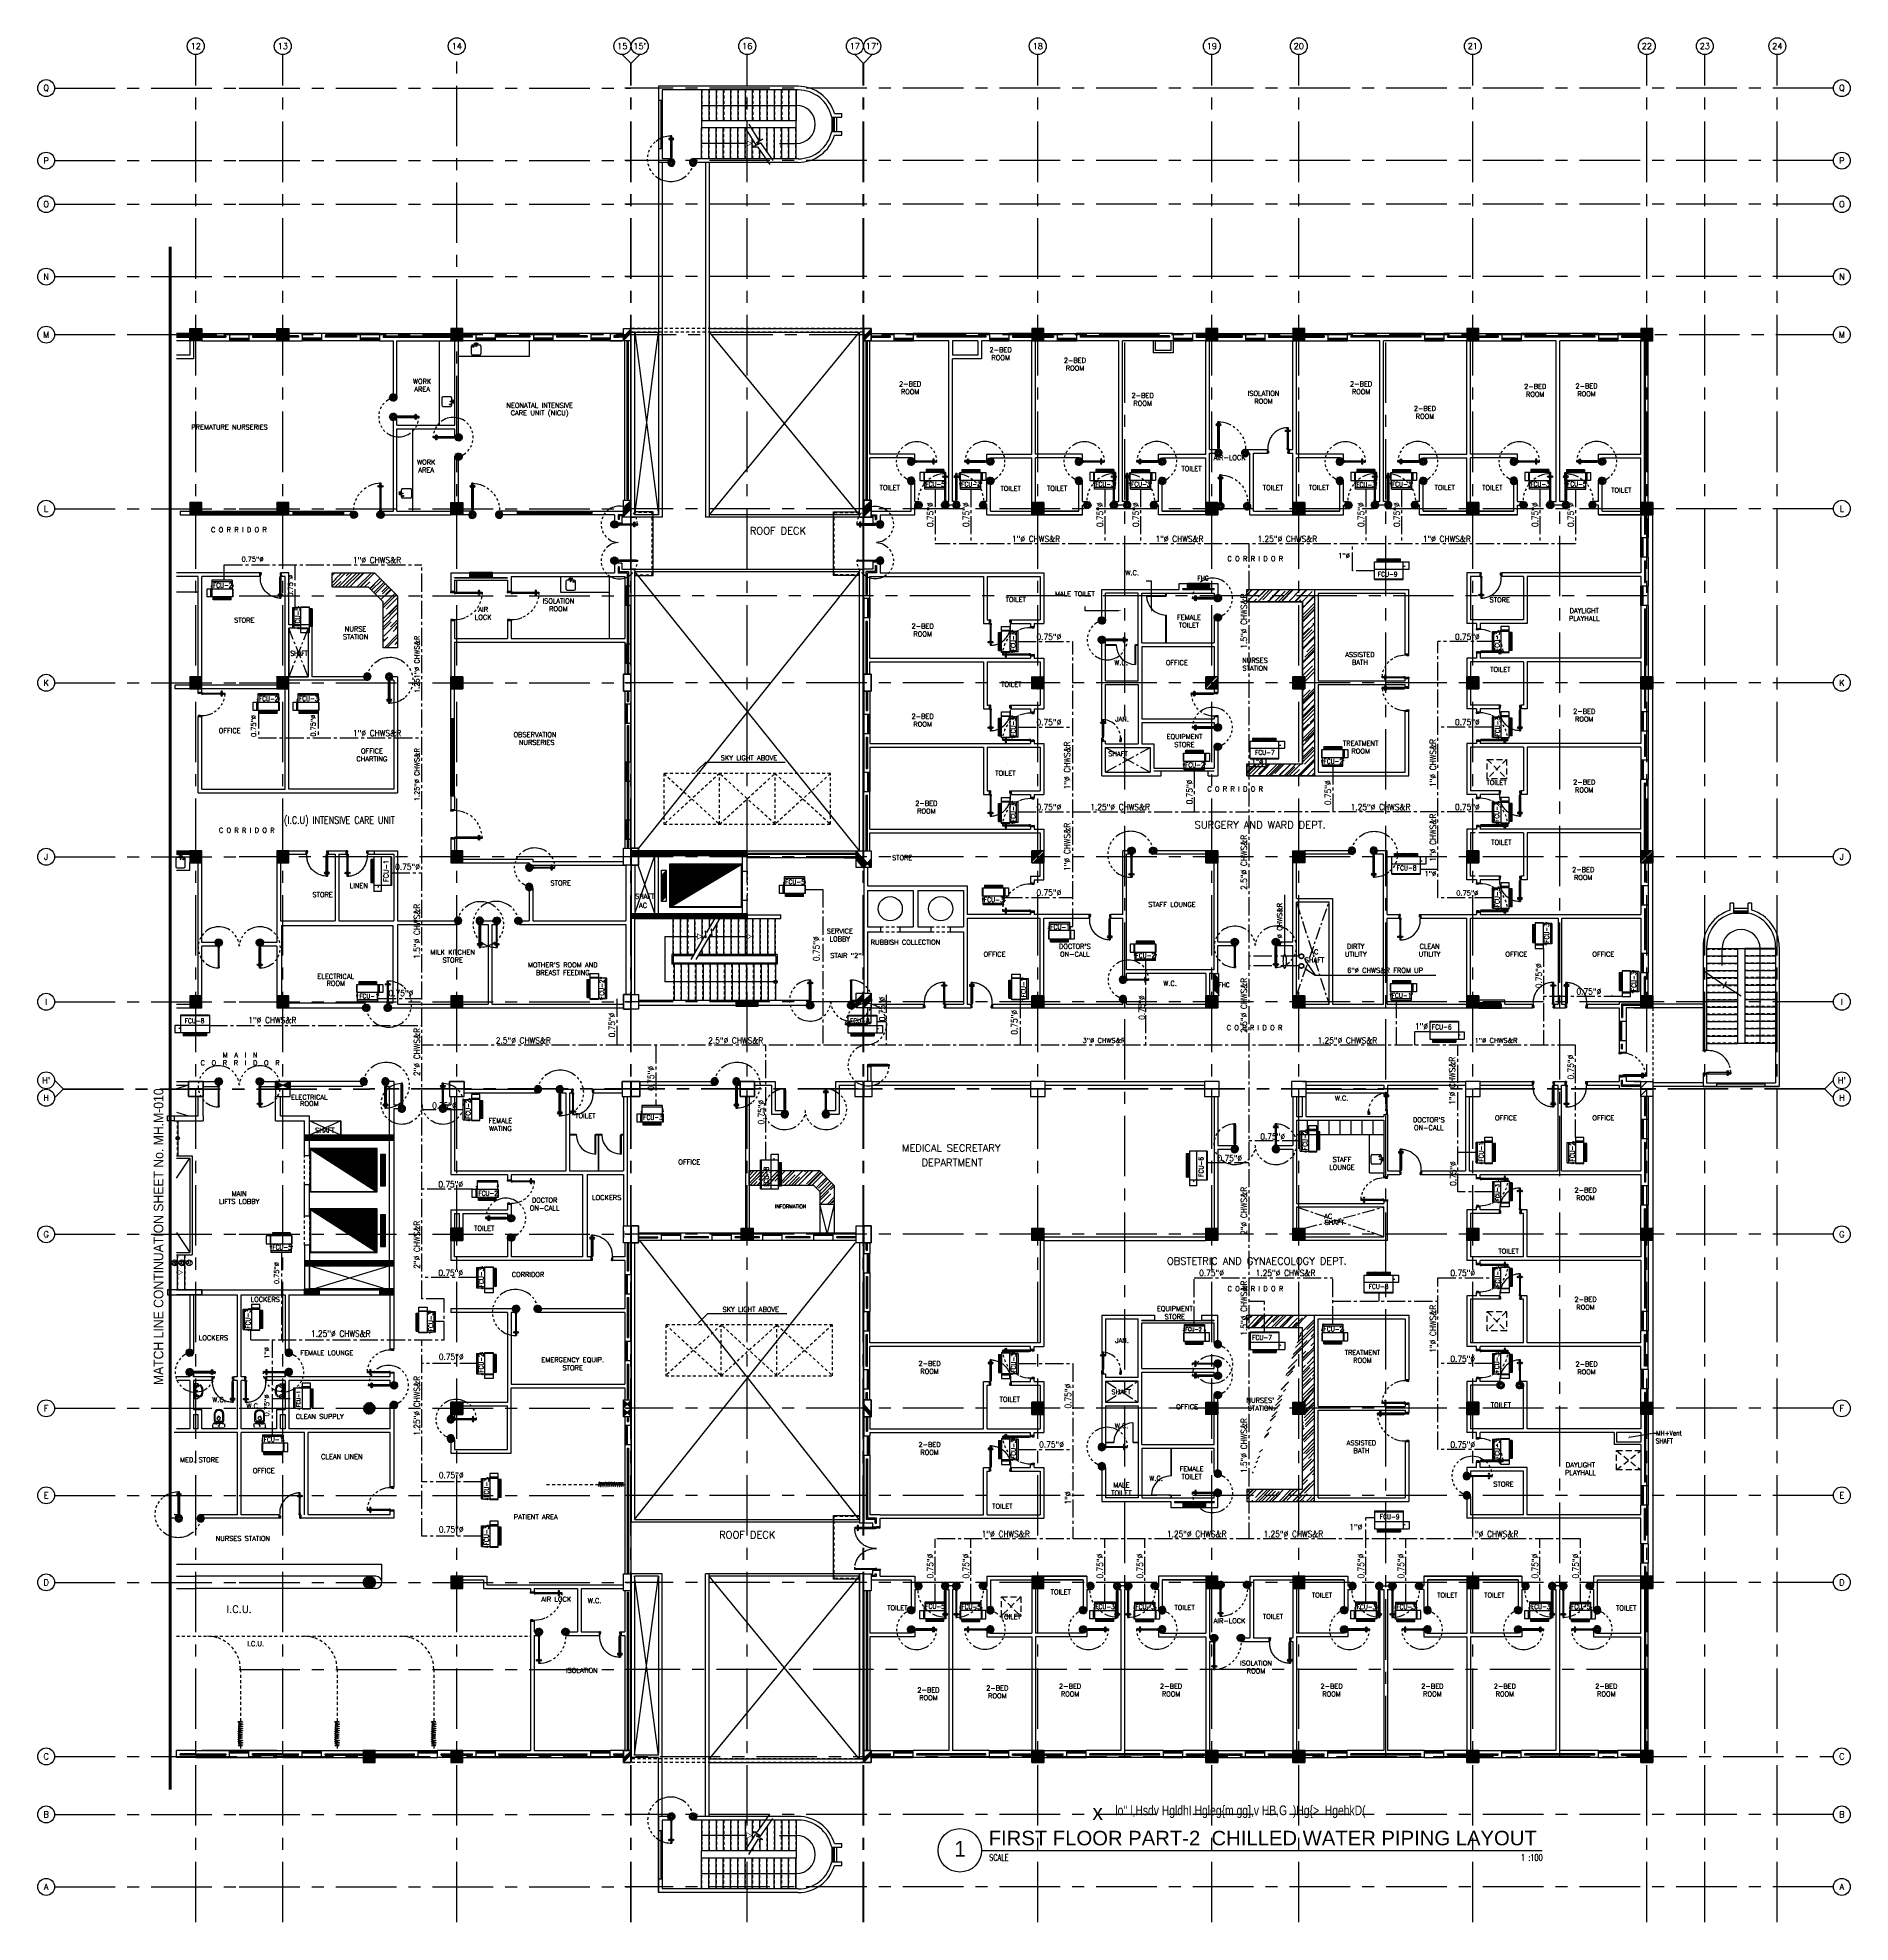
# Model space of a CAD drawing. Extents: x 417866029 to 417866302, y 43498045 to 43498122.
# Drawn here: x 417866028.9 to 417866103.9, y 43498044.5 to 43498122.5 of the extents above.
import ezdxf
from ezdxf.enums import TextEntityAlignment as Align

# ---------------------------------------------------------------- set-up
doc = ezdxf.new("R2010")
doc.units = 0
doc.header["$MEASUREMENT"] = 0
for name, pattern in [('CENTER2', [1.125, 0.75, -0.125, 0.125, -0.125]), ('CENTERX2', [4, 2.5, -0.5, 0.5, -0.5]), ('HIDDEN', [0.375, 0.25, -0.125]), ('HIDDEN2', [0.1875, 0.125, -0.0625])]:
    doc.linetypes.add(name, pattern=pattern)
doc.layers.get('0').update_dxf_attribs({"linetype": 'CONTINUOUS'})
for name, color, linetype in [('A_COUNTER', 11, 'CONTINUOUS'), ('A_CUBICLE_CURTAINS', 11, 'HIDDEN'), ('AC-CH', 6, 'CENTER2'), ('AC-CHT', 2, 'CONTINUOUS'), ('AX-CR', 7, 'CONTINUOUS'), ('AX-TXT', 2, 'CONTINUOUS'), ('AXES', 11, 'CENTERX2'), ('CER', 2, 'CONTINUOUS'), ('COL', 11, 'CONTINUOUS'), ('COUNTER', 11, 'CONTINUOUS'), ('CTXT', 6, 'CONTINUOUS'), ('D_CURTAIN', 11, 'HIDDEN'), ('DOOR', 11, 'CONTINUOUS'), ('E-TXT', 2, 'CONTINUOUS'), ('Ele', 11, 'CONTINUOUS'), ('ELEV', 2, 'CONTINUOUS'), ('FCU', 6, 'CONTINUOUS'), ('FHC', 11, 'CONTINUOUS'), ('HAT', 11, 'CONTINUOUS'), ('HIDDEN', 11, 'HIDDEN2'), ('INSUL', 11, 'CONTINUOUS'), ('LIFTS', 11, 'CONTINUOUS'), ('Locker', 11, 'CONTINUOUS'), ('NON-MEDICAL', 11, 'CONTINUOUS'), ('PART', 11, 'CONTINUOUS'), ('PROJ-L', 11, 'CONTINUOUS'), ('RM-IND', 11, 'CONTINUOUS'), ('RM-NAME', 11, 'CONTINUOUS'), ('ROOF', 11, 'CONTINUOUS'), ('SHAFT', 11, 'CONTINUOUS'), ('Step', 11, 'CONTINUOUS'), ('STR', 11, 'CONTINUOUS'), ('SUNI-FUR', 11, 'CONTINUOUS'), ('TEXTN', 2, 'CONTINUOUS'), ('TXT1', 2, 'CONTINUOUS'), ('WALL', 11, 'CONTINUOUS'), ('WIN', 11, 'CONTINUOUS')]:
    doc.layers.add(name, color=color, linetype=linetype)
doc.styles.add('Abdel', font='xarb.shx', dxfattribs={"width": 0.9})
doc.styles.add('BR', font='BR.SHX')
doc.styles.add('KHRS2', font='ROMANS.shx', dxfattribs={"height": 200})
doc.styles.add('ROMANC', font='romanc', dxfattribs={"height": 0.1})
doc.styles.add('ROMANS', font='ROMANS.shx', dxfattribs={"width": 0.6})
doc.styles.add('TTXT', font='ARIAL.TTF', dxfattribs={"width": 0.6})
doc.dimstyles.new('STANDARD in', dxfattribs={"dimtxt": 0.2, "dimasz": 0.1, "dimexe": 0.07, "dimexo": 0.05, "dimgap": 0.1, "dimtad": 1, "dimdec": 0, "dimlfac": 1000, "dimzin": 0, "dimdsep": 46, "dimtxsty": 'ROMANS', "dimblk": 'ARCHTICK', "dimcen": 0.05, "dimdle": 0.05, "dimclrd": 4, "dimclre": 4, "dimclrt": 2, "dimadec": 0, "dimazin": 0, "dimtfac": 1, "dimtdec": 0, "dimtmove": 2, "dimatfit": 3, "dimldrblk": 'ARCHTICK', "dimfxl": 0, "dimtolj": 1, "dimtzin": 0, "dimarcsym": 0})
pattern_1 = [(45, (417865762.50728, 43497932.87098), (0.25455844, 0.6788225), [4.5, -0.6, 1.5, -0.3]), (45, (417865762.68335, 43497933.25918), (-0.49426764, 0.07000357), [0.9, -0.099, 1.8, -0.225]), (45, (417865762.43304, 43497933.15735), (0.96095812, 1.24521504), [2.4, -0.42, 1.2, -0.3])]
pattern_2 = [(135, (417866353.939646, 43498027.579705), (0.0265165043, 0.0265165043), [])]
pattern_3 = [(45, (417865762.507282, 43498027.579705), (-0.0265165043, 0.0265165043), [])]
pattern_4 = [(45, (417590000.627965, 43440752.607784), (-0.0265165042945, 0.0265165042945), [])]

# ---------------------------------------------------------------- blocks, each defined once
blk = doc.blocks.new('AXU')
at = {"layer": 'AX-CR'}
blk.add_circle((0, 350), 350, dxfattribs=at)
at = {"layer": 'AX-TXT', "style": 'ROMANS'}
blk.add_attdef('AX', text='', height=250, dxfattribs=at).set_placement((0, 350), align=Align.MIDDLE)
blk = doc.blocks.new('*X30')
at = {"color": 0}
for p, q in [((503899, 131750), (506612, 131750)), ((503977, 131700), (506612, 131700)), ((504055, 131650), (506612, 131650)), ((504132, 131600), (506612, 131600)), ((504210, 131550), (506612, 131550)), ((504288, 131500), (506612, 131500)), ((504366, 131450), (506612, 131450)), ((504444, 131400), (506612, 131400)), ((504522, 131350), (506612, 131350)), ((504600, 131300), (506612, 131300)), ((504677, 131250), (506612, 131250)), ((504755, 131200), (506612, 131200)), ((504833, 131150), (506612, 131150)), ((504911, 131100), (506612, 131100)), ((504989, 131050), (506612, 131050)), ((505067, 131000), (506612, 131000)), ((505145, 130950), (506612, 130950)), ((505222, 130900), (506612, 130900)), ((505300, 130850), (506612, 130850)), ((505378, 130800), (506612, 130800)), ((505456, 130750), (506612, 130750)), ((505534, 130700), (506612, 130700)), ((505612, 130650), (506612, 130650)), ((505690, 130600), (506612, 130600)), ((505767, 130550), (506612, 130550)), ((505845, 130500), (506612, 130500)), ((505923, 130450), (506612, 130450)), ((506001, 130400), (506612, 130400)), ((506079, 130350), (506612, 130350)), ((506157, 130300), (506612, 130300)), ((506235, 130250), (506612, 130250)), ((506312, 130200), (506612, 130200)), ((506390, 130150), (506612, 130150)), ((506468, 130100), (506612, 130100)), ((506546, 130050), (506612, 130050))]:
    blk.add_line(p, q, dxfattribs=at)
blk = doc.blocks.new('*X29')
at = {"color": 0}
for p, q in [((140176, 227700), (140376, 227700)), ((140176, 227650), (140376, 227650)), ((140176, 227600), (140376, 227600)), ((140176, 227550), (140376, 227550)), ((140176, 227500), (140376, 227500)), ((140176, 227450), (140376, 227450)), ((140176, 227400), (140376, 227400)), ((140176, 227350), (140376, 227350)), ((140176, 227300), (140376, 227300)), ((140176, 227250), (140376, 227250)), ((140176, 227200), (140376, 227200)), ((140176, 227150), (140376, 227150)), ((140176, 227100), (140376, 227100)), ((140176, 227050), (140376, 227050)), ((140176, 227000), (140376, 227000)), ((140176, 226950), (140376, 226950)), ((140176, 226900), (140376, 226900)), ((140176, 226850), (140376, 226850)), ((140176, 226800), (140376, 226800)), ((140176, 226750), (140376, 226750)), ((140176, 226700), (140376, 226700)), ((140176, 226650), (140376, 226650)), ((140176, 226600), (140376, 226600)), ((140176, 226550), (140376, 226550)), ((140176, 226500), (140376, 226500)), ((140176, 226450), (140376, 226450))]:
    blk.add_line(p, q, dxfattribs=at)
blk = doc.blocks.new('AXR')
at = {"layer": 'AX-CR'}
blk.add_circle((350, 0), 350, dxfattribs=at)
at = {"layer": 'AX-TXT', "style": 'ROMANS'}
blk.add_attdef('AX', text='', height=250, dxfattribs=at).set_placement((350, 0), align=Align.MIDDLE)
blk = doc.blocks.new('DOOR100')
at = {"layer": 'DOOR', "color": 7, "linetype": 'ByBlock'}
for p, q in [((-91, 1205), (-91, 1140)), ((-82, 1205), (-91, 1205)), ((-82, 1140), (-91, 1140)), ((-82, 1128), (-82, 1218)), ((-75, 1218), (-82, 1218)), ((-82, 1205), (-82, 1140)), ((-75, 1128), (-82, 1128)), ((-75, 1250), (-75, 1300)), ((-75, 1300), (-25, 1300)), ((-25, 1300), (-75, 1300)), ((-58, 1250), (-75, 1250)), ((-58, 1250), (-58, 1270)), ((-42, 1270), (-58, 1270)), ((-42, 1250), (-42, 1270)), ((-25, 1250), (-42, 1250)), ((-25, 1250), (-25, 1300)), ((-25, 1218), (-18, 1218)), ((-25, 1128), (-18, 1128)), ((-18, 1128), (-18, 1218)), ((-18, 1205), (-18, 1140)), ((-18, 1205), (-9, 1205)), ((-18, 1140), (-9, 1140)), ((-9, 1205), (-9, 1140)), ((-1200, 0), (-1200, 150)), ((-1200, 150), (-1175, 150)), ((-1200, 150), (-1200, 0)), ((-1150, 0), (-1200, 114)), ((-1150, 0), (-1200, 40)), ((-1150, 0), (-1200, 0)), ((-1175, 150), (-1175, 100)), ((-1175, 100), (-1150, 100)), ((-1150, 0), (-1163, 100)), ((-1150, 100), (-1150, 0)), ((-75, 200), (-58, 200)), ((-75, 150), (-75, 200)), ((-75, 150), (-25, 150)), ((-58, 200), (-58, 180)), ((-58, 180), (-42, 180)), ((-50, 0), (0, 114)), ((-50, 100), (-50, 0)), ((-50, 0), (-37, 100)), ((-25, 100), (-50, 100)), ((-50, 0), (0, 40)), ((-50, 0), (0, 0)), ((-42, 200), (-25, 200)), ((-42, 180), (-42, 200)), ((-25, 200), (-25, 150)), ((0, 150), (-25, 150)), ((-25, 150), (-25, 100)), ((0, 0), (0, 150)), ((0, 150), (0, 0))]:
    blk.add_line(p, q, dxfattribs=at)
at = {"layer": 'DOOR', "linetype": 'ByBlock'}
for p, q in [((-75, 1250), (-75, 200)), ((-58, 200), (-58, 1250)), ((-42, 200), (-42, 1250)), ((-25, 200), (-25, 1250))]:
    blk.add_line(p, q, dxfattribs=at)
at = {"layer": 'DOOR', "color": 7, "linetype": 'ByBlock'}
for centre in [(-124, 1173), (24, 1173)]:
    blk.add_circle(centre, 32.4, dxfattribs=at)
at = {"layer": 'DOOR', "linetype": 'HIDDEN', "ltscale": 0.5}
blk.add_arc((-25, 150), 1150, 90, 180, dxfattribs=at)
at = {"layer": 'DOOR', "color": 7, "linetype": 'ByBlock'}
for centre, radius, start, end in [((-1150, 0), 154, 103.71423, 108.89471), ((-1150, 0), 134, 100.71998, 111.84015), ((-1150, 0), 94.4, 90, 121.98181), ((-1150, 0), 74.4, 90, 132.22357), ((-1150, 0), 54.4, 90, 156.79262), ((-1150, 0), 34.4, 90, 180), ((-1150, 0), 14.4, 90, 180), ((-50, 0), 94.4, 58.01819, 90), ((-50, 0), 74.4, 47.77643, 90), ((-50, 0), 54.4, 23.20738, 90), ((-50, 0), 34.4, 0, 90), ((-50, 0), 14.4, 0, 90), ((-50, 0), 134, 68.15985, 79.28002), ((-50, 0), 114, 64.08384, 77.37743), ((-50, 0), 154, 71.10529, 76.28577)]:
    blk.add_arc(centre, radius, start, end, dxfattribs=at)
blk = doc.blocks.new('DOOR90')
at = {"layer": 'DOOR', "color": 7, "linetype": 'ByBlock'}
for p, q in [((-150, 0), (0, 0)), ((-150, 0), (-150, -25)), ((0, -50), (-114, 0)), ((0, -50), (-40, 0)), ((0, -50), (0, 0)), ((-1000, -25), (-1050, -25)), ((-1050, -75), (-1050, -25)), ((-1050, -25), (-1050, -75)), ((-1000, -75), (-1050, -75)), ((-1000, -42), (-1020, -42)), ((-1020, -42), (-1020, -58)), ((-1000, -58), (-1020, -58)), ((-1000, -25), (-1000, -42)), ((-1000, -58), (-1000, -75)), ((-878, -18), (-968, -18)), ((-968, -25), (-968, -18)), ((-968, -75), (-968, -82)), ((-878, -82), (-968, -82)), ((-955, -9), (-890, -9)), ((-955, -18), (-955, -9)), ((-955, -18), (-890, -18)), ((-955, -82), (-890, -82)), ((-955, -82), (-955, -91)), ((-955, -91), (-890, -91)), ((-890, -18), (-890, -9)), ((-890, -82), (-890, -91)), ((-878, -25), (-878, -18)), ((-878, -75), (-878, -82)), ((-200, -25), (-150, -25)), ((-200, -42), (-200, -25)), ((-180, -42), (-200, -42)), ((-200, -58), (-180, -58)), ((-200, -75), (-200, -58)), ((-150, -75), (-200, -75)), ((-180, -58), (-180, -42)), ((-150, -25), (-100, -25)), ((-150, -75), (-150, -25)), ((-100, -25), (-100, -50)), ((0, -50), (-100, -37)), ((-100, -50), (0, -50)), ((-150, -875), (-100, -875)), ((-150, -900), (-150, -875)), ((-150, -900), (0, -900)), ((0, -900), (-150, -900)), ((0, -850), (-114, -900)), ((-100, -875), (-100, -850)), ((0, -850), (-100, -863)), ((-100, -850), (0, -850)), ((0, -850), (-40, -900)), ((0, -850), (0, -900))]:
    blk.add_line(p, q, dxfattribs=at)
at = {"layer": 'DOOR', "linetype": 'ByBlock'}
for p, q in [((-200, -25), (-1000, -25)), ((-200, -42), (-1000, -42)), ((-200, -58), (-1000, -58)), ((-1000, -75), (-200, -75))]:
    blk.add_line(p, q, dxfattribs=at)
at = {"layer": 'DOOR', "color": 7, "linetype": 'ByBlock'}
for centre in [(-923, 24), (-923, -124)]:
    blk.add_circle(centre, 32.4, dxfattribs=at)
for centre, radius, start, end in [((0, -50), 154, 161.10529, 166.28577), ((0, -50), 94.4, 148.01819, 180), ((0, -50), 134, 158.15985, 169.28002), ((0, -50), 114, 154.08384, 167.37743), ((0, -50), 74.4, 137.77643, 180), ((0, -50), 54.4, 113.20738, 180), ((0, -50), 34.4, 90, 180), ((0, -50), 14.4, 90, 180), ((0, -850), 154, 193.71423, 198.89471), ((0, -850), 134, 190.71998, 201.84015), ((0, -850), 94.4, 180, 211.98181), ((0, -850), 74.4, 180, 222.22357), ((0, -850), 54.4, 180, 246.79262), ((0, -850), 34.4, 180, 270), ((0, -850), 14.4, 180, 270)]:
    blk.add_arc(centre, radius, start, end, dxfattribs=at)
at = {"layer": 'DOOR', "linetype": 'HIDDEN', "ltscale": 0.5}
blk.add_arc((-222, -50), 828, 178.27012, 275.00304, dxfattribs=at)
blk = doc.blocks.new('DOOR80')
at = {"layer": 'DOOR', "color": 7, "linetype": 'ByBlock'}
for p, q in [((-150, 800), (0, 800)), ((-150, 800), (-150, 775)), ((0, 800), (-150, 800)), ((0, 750), (-114, 800)), ((0, 750), (-40, 800)), ((0, 750), (0, 800)), ((-850, 75), (-900, 75)), ((-900, 75), (-900, 25)), ((-900, 25), (-900, 75)), ((-850, 25), (-900, 25)), ((-850, 58), (-870, 58)), ((-870, 42), (-870, 58)), ((-850, 42), (-870, 42)), ((-850, 58), (-850, 75)), ((-850, 25), (-850, 42)), ((-727, 82), (-817, 82)), ((-817, 75), (-817, 82)), ((-817, 25), (-817, 18)), ((-727, 18), (-817, 18)), ((-805, 91), (-740, 91)), ((-805, 82), (-805, 91)), ((-805, 82), (-740, 82)), ((-805, 18), (-740, 18)), ((-805, 18), (-805, 9)), ((-805, 9), (-740, 9)), ((-740, 82), (-740, 91)), ((-740, 18), (-740, 9)), ((-727, 75), (-727, 82)), ((-727, 25), (-727, 18)), ((-150, 75), (-200, 75)), ((-200, 75), (-200, 58)), ((-200, 58), (-180, 58)), ((-180, 42), (-200, 42)), ((-200, 42), (-200, 25)), ((-200, 25), (-150, 25)), ((-180, 58), (-180, 42)), ((-150, 775), (-100, 775)), ((-150, 75), (-150, 25)), ((-150, 25), (-100, 25)), ((-150, 0), (-150, 25)), ((0, 0), (-150, 0)), ((0, 50), (-114, 0)), ((-100, 775), (-100, 750)), ((0, 750), (-100, 763)), ((-100, 750), (0, 750)), ((-100, 25), (-100, 50)), ((0, 50), (-100, 37)), ((-100, 50), (0, 50)), ((0, 50), (-40, 0)), ((0, 50), (0, 0))]:
    blk.add_line(p, q, dxfattribs=at)
at = {"layer": 'DOOR', "linetype": 'ByBlock'}
for p, q in [((-850, 75), (-200, 75)), ((-200, 58), (-850, 58)), ((-200, 42), (-850, 42)), ((-200, 25), (-850, 25))]:
    blk.add_line(p, q, dxfattribs=at)
at = {"layer": 'DOOR', "color": 7, "linetype": 'ByBlock'}
for centre in [(-772, 124), (-772, -24)]:
    blk.add_circle(centre, 32.4, dxfattribs=at)
for centre, radius, start, end in [((0, 750), 154, 161.10529, 166.28577), ((0, 750), 134, 158.15985, 169.28002), ((0, 750), 94.4, 148.01819, 180), ((0, 750), 74.4, 137.77643, 180), ((0, 750), 54.4, 113.20738, 180), ((0, 750), 34.4, 90, 180), ((0, 50), 154, 193.71423, 198.89471), ((0, 50), 134, 190.71998, 201.84015), ((0, 50), 114, 192.62257, 205.91616), ((0, 50), 94.4, 180, 211.98181), ((0, 50), 74.4, 180, 222.22357), ((0, 50), 54.4, 180, 246.79262), ((0, 50), 34.4, 180, 270), ((0, 750), 14.4, 90, 180), ((0, 50), 14.4, 180, 270)]:
    blk.add_arc(centre, radius, start, end, dxfattribs=at)
at = {"layer": 'DOOR', "linetype": 'HIDDEN', "ltscale": 0.5}
blk.add_arc((-149, 23), 752, 90.06946, 176.0204, dxfattribs=at)
blk = doc.blocks.new('A$C272A55A0')
at = {"layer": 'DOOR', "color": 0, "linetype": 'ByBlock'}
for p, q in [((0, 900), (0, 1050)), ((50, 1050), (0, 1050)), ((0, 900), (25, 900)), ((25, 950), (50, 950)), ((25, 900), (25, 950)), ((75, 900), (25, 900)), ((25, 850), (25, 900)), ((42, 850), (25, 850)), ((58, 870), (42, 870)), ((42, 870), (42, 850)), ((50, 950), (50, 1050)), ((58, 850), (58, 870)), ((75, 850), (58, 850)), ((75, 900), (75, 850)), ((1725, 900), (1775, 900)), ((1725, 900), (1725, 850)), ((1725, 850), (1742, 850)), ((1742, 870), (1758, 870)), ((1742, 850), (1742, 870)), ((1750, 950), (1750, 1050)), ((1750, 1050), (1800, 1050)), ((1775, 950), (1750, 950)), ((1758, 870), (1758, 850)), ((1758, 850), (1775, 850)), ((1775, 900), (1775, 950)), ((1800, 900), (1775, 900)), ((1775, 850), (1775, 900)), ((1800, 1050), (1800, 900)), ((25, 50), (42, 50)), ((25, 50), (25, 0)), ((25, 0), (75, 0)), ((75, 0), (25, 0)), ((42, 50), (42, 30)), ((42, 30), (58, 30)), ((58, 50), (75, 50)), ((58, 50), (58, 30)), ((75, 50), (75, 0)), ((1718, 160), (1709, 160)), ((1709, 95), (1709, 160)), ((1718, 95), (1709, 95)), ((1725, 173), (1718, 173)), ((1718, 173), (1718, 83)), ((1718, 95), (1718, 160)), ((1725, 83), (1718, 83)), ((1742, 50), (1725, 50)), ((1725, 50), (1725, 0)), ((1775, 0), (1725, 0)), ((1725, 0), (1775, 0)), ((1742, 50), (1742, 30)), ((1758, 30), (1742, 30)), ((1775, 50), (1758, 50)), ((1758, 50), (1758, 30)), ((1775, 173), (1782, 173)), ((1775, 83), (1782, 83)), ((1775, 50), (1775, 0)), ((1782, 173), (1782, 83)), ((1782, 160), (1791, 160)), ((1782, 95), (1782, 160)), ((1782, 95), (1791, 95)), ((1791, 95), (1791, 160))]:
    blk.add_line(p, q, dxfattribs=at)
at = {"layer": 'DOOR', "color": 9, "linetype": 'ByBlock'}
for p, q in [((50, 1050), (0, 1010)), ((50, 1050), (0, 937)), ((50, 1050), (37, 950)), ((1750, 1050), (1800, 1010)), ((1750, 1050), (1800, 937)), ((1750, 1050), (1763, 950))]:
    blk.add_line(p, q, dxfattribs=at)
at = {"layer": 'DOOR', "linetype": 'ByBlock'}
for p, q in [((25, 850), (25, 50)), ((42, 850), (42, 50)), ((58, 850), (58, 50)), ((75, 50), (75, 850)), ((1725, 50), (1725, 850)), ((1742, 850), (1742, 50)), ((1758, 850), (1758, 50)), ((1775, 850), (1775, 50))]:
    blk.add_line(p, q, dxfattribs=at)
at = {"layer": 'DOOR', "color": 0, "linetype": 'ByBlock'}
for centre in [(1676, 128), (1824, 128)]:
    blk.add_circle(centre, 32.4, dxfattribs=at)
at = {"layer": 'DOOR', "color": 9, "linetype": 'ByBlock'}
for centre, radius, start, end in [((50, 1050), 54.4, 203.20738, 270), ((50, 1050), 74.4, 227.77643, 270), ((50, 1050), 94.4, 238.01819, 270), ((50, 1050), 114, 244.08384, 257.37743), ((50, 1050), 134, 248.15985, 259.28002), ((50, 1050), 154, 251.10529, 256.28577), ((50, 1050), 34.4, 180, 270), ((50, 1050), 14.4, 180, 270), ((1750, 1050), 14.4, 270, 0), ((1750, 1050), 34.4, 270, 0), ((1750, 1050), 54.4, 270, 336.79262), ((1750, 1050), 74.4, 270, 312.22357), ((1750, 1050), 94.4, 270, 301.98181), ((1750, 1050), 114, 282.62257, 295.91616), ((1750, 1050), 134, 280.71998, 291.84015), ((1750, 1050), 154, 283.71423, 288.89471)]:
    blk.add_arc(centre, radius, start, end, dxfattribs=at)
at = {"layer": 'DOOR', "linetype": 'HIDDEN', "ltscale": 0.5}
for centre, start, end in [((50, 851), 268.31738, 3.29648), ((1750, 851), 176.70352, 271.68262)]:
    blk.add_arc(centre, 851, start, end, dxfattribs=at)
at = {"layer": 'WALL', "linetype": 'ByBlock'}
blk.add_line((1800, 900), (1800, 1050), dxfattribs=at)
blk = doc.blocks.new('AXL')
at = {"layer": 'AX-CR'}
blk.add_circle((-350, 0), 350, dxfattribs=at)
at = {"layer": 'AX-TXT', "style": 'ROMANS'}
blk.add_attdef('AX', text='', height=250, dxfattribs=at).set_placement((-350, 0), align=Align.MIDDLE)
blk = doc.blocks.new('DOOR-10')
at = {"layer": 'DOOR', "color": 0, "linetype": 'ByBlock'}
for p, q in [((-83, 1005), (-92, 1005)), ((-92, 1005), (-92, 940)), ((-83, 940), (-92, 940)), ((-76, 1018), (-83, 1018)), ((-83, 928), (-83, 1018)), ((-83, 1005), (-83, 940)), ((-76, 928), (-83, 928)), ((-26, 1100), (-76, 1100)), ((-76, 1100), (-26, 1100)), ((-76, 1050), (-76, 1100)), ((-59, 1050), (-76, 1050)), ((-43, 1070), (-59, 1070)), ((-59, 1050), (-59, 1070)), ((-43, 1050), (-43, 1070)), ((-26, 1050), (-43, 1050)), ((-26, 1050), (-26, 1100)), ((-26, 1018), (-18, 1018)), ((-26, 928), (-18, 928)), ((-18, 928), (-18, 1018)), ((-18, 1005), (-9, 1005)), ((-18, 1005), (-18, 940)), ((-18, 940), (-9, 940)), ((-9, 1005), (-9, 940)), ((-1001, 0), (-1001, 150)), ((-1001, 150), (-976, 150)), ((-1001, 150), (-1001, 0)), ((-951, 0), (-1001, 0)), ((-976, 150), (-976, 100)), ((-976, 100), (-951, 100)), ((-951, 100), (-951, 0)), ((-76, 200), (-59, 200)), ((-76, 150), (-76, 200)), ((-76, 150), (-26, 150)), ((-59, 200), (-59, 180)), ((-59, 180), (-43, 180)), ((-51, 100), (-51, 0)), ((-26, 100), (-51, 100)), ((-51, 0), (-1, 0)), ((-43, 200), (-26, 200)), ((-43, 180), (-43, 200)), ((-26, 200), (-26, 150)), ((-1, 150), (-26, 150)), ((-26, 150), (-26, 100))]:
    blk.add_line(p, q, dxfattribs=at)
at = {"layer": 'DOOR', "linetype": 'ByBlock'}
for p, q in [((-76, 1050), (-76, 200)), ((-59, 200), (-59, 1050)), ((-43, 200), (-43, 1050)), ((-26, 200), (-26, 1050))]:
    blk.add_line(p, q, dxfattribs=at)
at = {"layer": 'DOOR', "color": 9, "linetype": 'ByBlock'}
for p, q in [((-951, 0), (-1001, 114)), ((-951, 0), (-1001, 40)), ((-951, 0), (-964, 100)), ((-51, 0), (-1, 114)), ((-51, 0), (-37, 100)), ((-51, 0), (-1, 40)), ((-1, 0), (-1, 150))]:
    blk.add_line(p, q, dxfattribs=at)
at = {"layer": 'DOOR', "color": 0, "linetype": 'ByBlock'}
for centre in [(-124, 973), (23, 973)]:
    blk.add_circle(centre, 32.4, dxfattribs=at)
at = {"layer": 'DOOR', "linetype": 'HIDDEN', "ltscale": 0.5}
blk.add_arc((-23, 149), 952, 93.14816, 179.94816, dxfattribs=at)
at = {"layer": 'DOOR', "color": 9, "linetype": 'ByBlock'}
for centre, radius, start, end in [((-951, 0), 154, 103.71423, 108.89471), ((-951, 0), 134, 100.71998, 111.84015), ((-951, 0), 94.4, 90, 121.98181), ((-951, 0), 74.4, 90, 132.22357), ((-951, 0), 54.4, 90, 156.79262), ((-951, 0), 34.4, 90, 180), ((-951, 0), 14.4, 90, 180), ((-51, 0), 94.4, 58.01819, 90), ((-51, 0), 74.4, 47.77643, 90), ((-51, 0), 54.4, 23.20738, 90), ((-51, 0), 34.4, 0, 90), ((-51, 0), 14.4, 0, 90), ((-51, 0), 134, 68.15985, 79.28002), ((-51, 0), 114, 64.08384, 77.37743), ((-51, 0), 154, 71.10529, 76.28577)]:
    blk.add_arc(centre, radius, start, end, dxfattribs=at)
blk = doc.blocks.new('A$C1DFA4FE8')
at = {"layer": 'DOOR', "color": 0, "linetype": 'ByBlock'}
for p, q in [((0, 1631), (0, 1581)), ((0, 1581), (0, 1631)), ((50, 1631), (0, 1631)), ((50, 1581), (0, 1581)), ((30, 1614), (30, 1598)), ((50, 1614), (30, 1614)), ((50, 1598), (30, 1598)), ((50, 1631), (50, 1614)), ((50, 1598), (50, 1581)), ((750, 1614), (750, 1631)), ((750, 1631), (800, 1631)), ((770, 1614), (750, 1614)), ((750, 1581), (750, 1598)), ((750, 1598), (770, 1598)), ((800, 1581), (750, 1581)), ((770, 1598), (770, 1614)), ((950, 1656), (800, 1656)), ((800, 1656), (800, 1631)), ((800, 1581), (800, 1631)), ((800, 1631), (850, 1631)), ((850, 1631), (850, 1606)), ((850, 1606), (950, 1606)), ((950, 1606), (950, 1656)), ((0, 81), (0, 131)), ((0, 131), (0, 81)), ((50, 131), (0, 131)), ((50, 81), (0, 81)), ((30, 98), (30, 114)), ((50, 114), (30, 114)), ((50, 98), (30, 98)), ((50, 114), (50, 131)), ((50, 81), (50, 98)), ((83, 131), (83, 138)), ((173, 138), (83, 138)), ((83, 81), (83, 74)), ((173, 74), (83, 74)), ((95, 138), (95, 147)), ((95, 147), (160, 147)), ((95, 138), (160, 138)), ((95, 74), (95, 65)), ((95, 74), (160, 74)), ((95, 65), (160, 65)), ((160, 138), (160, 147)), ((160, 74), (160, 65)), ((173, 131), (173, 138)), ((173, 81), (173, 74)), ((750, 131), (750, 114)), ((800, 131), (750, 131)), ((750, 114), (770, 114)), ((750, 98), (750, 81)), ((770, 98), (750, 98)), ((750, 81), (800, 81)), ((770, 114), (770, 98)), ((800, 131), (800, 81)), ((800, 56), (800, 81)), ((800, 81), (850, 81)), ((950, 56), (800, 56)), ((850, 106), (950, 106)), ((850, 81), (850, 106)), ((950, 106), (950, 56))]:
    blk.add_line(p, q, dxfattribs=at)
at = {"layer": 'DOOR', "linetype": 'ByBlock'}
for p, q in [((750, 1631), (50, 1631)), ((750, 1614), (50, 1614)), ((750, 1598), (50, 1598)), ((50, 1581), (750, 1581)), ((50, 131), (750, 131)), ((750, 114), (50, 114)), ((750, 98), (50, 98)), ((750, 81), (50, 81))]:
    blk.add_line(p, q, dxfattribs=at)
at = {"layer": 'DOOR', "color": 9, "linetype": 'ByBlock'}
for p, q in [((950, 1606), (837, 1656)), ((950, 1606), (850, 1619)), ((950, 1606), (910, 1656)), ((950, 106), (837, 56)), ((950, 106), (850, 93)), ((950, 106), (910, 56))]:
    blk.add_line(p, q, dxfattribs=at)
at = {"layer": 'DOOR', "color": 0, "linetype": 'ByBlock'}
for centre in [(128, 179), (128, 32)]:
    blk.add_circle(centre, 32.4, dxfattribs=at)
at = {"layer": 'DOOR', "linetype": 'HIDDEN', "ltscale": 0.5}
for centre, start, end in [((752, 1606), 178.09382, 273.72494), ((752, 106), 86.27506, 181.90618)]:
    blk.add_arc(centre, 752, start, end, dxfattribs=at)
at = {"layer": 'DOOR', "color": 9, "linetype": 'ByBlock'}
for centre, radius, start, end in [((950, 1606), 154, 161.10529, 166.28577), ((950, 1606), 134, 158.15985, 169.28002), ((950, 1606), 114, 154.08384, 167.37743), ((950, 1606), 94.4, 148.01819, 180), ((950, 1606), 74.4, 137.77643, 180), ((950, 1606), 54.4, 113.20738, 180), ((950, 1606), 34.4, 90, 180), ((950, 1606), 14.4, 90, 180), ((950, 106), 154, 193.71423, 198.89471), ((950, 106), 134, 190.71998, 201.84015), ((950, 106), 114, 192.62257, 205.91616), ((950, 106), 94.4, 180, 211.98181), ((950, 106), 74.4, 180, 222.22357), ((950, 106), 54.4, 180, 246.79262), ((950, 106), 34.4, 180, 270), ((950, 106), 14.4, 180, 270)]:
    blk.add_arc(centre, radius, start, end, dxfattribs=at)
blk = doc.blocks.new('3')
at = {"layer": 'SUNI-FUR', "linetype": 'Continuous'}
for p, q in [((-0.304, 0), (-0.304, -0.192)), ((0.304, 0), (-0.304, 0)), ((0.304, -0.192), (0.304, 0)), ((0.304, -0.039), (-0.304, -0.039)), ((-0.304, -0.192), (-0.254, -0.192)), ((-0.271, -0.228), (-0.271, -0.192)), ((-0.254, -0.192), (-0.239, -0.15)), ((-0.239, -0.228), (-0.239, -0.15)), ((0.032, -0.13), (-0.032, -0.13)), ((0.016, -0.021), (-0.015, -0.021)), ((0, -0.005), (0, -0.037)), ((0, -0.098), (0, -0.162)), ((0.239, -0.15), (0.254, -0.192)), ((0.239, -0.15), (0.239, -0.228)), ((0.254, -0.192), (0.304, -0.192)), ((0.271, -0.192), (0.271, -0.228))]:
    blk.add_line(p, q, dxfattribs=at)
for centre, radius in [((-0.065, -0.021), 0.0124), ((0, -0.13), 0.0325), ((0, -0.021), 0.0155), ((0.065, -0.021), 0.0124)]:
    blk.add_circle(centre, radius, dxfattribs=at)
for centre, radius, start, end in [((-0.191, -0.235), 0.0807, 174.55389, 214.67303), ((-0.083, -0.16), 0.212, 214.67303, 239.08672), ((-0.085, -0.267), 0.193, 117.03767, 142.6695), ((-0.187, -0.234), 0.0525, 173.08928, 213.20841), ((-0.083, -0.16), 0.18, 214.67303, 239.08672), ((0.204, -0.373), 0.433, 163.27388, 167.37502), ((0.104, -0.343), 0.328, 144.03917, 163.27388), ((-0.035, -0.081), 0.305, 239.08672, 256.06993), ((-0.035, -0.081), 0.272, 239.08672, 256.06993), ((-0.028, -0.365), 0.307, 103.08645, 118.18778), ((0.054, -0.312), 0.27, 118.74222, 143.05777), ((0, 0.062), 0.452, 256.06993, 270), ((0, 0.062), 0.419, 256.06993, 270), ((-0.008, -0.528), 0.47, 89.0532, 100.98953), ((-0.012, -0.189), 0.13, 84.85355, 119.44542), ((0, -0.527), 0.469, 78.06366, 90), ((0.003, -0.228), 0.168, 61.44413, 91.16775), ((0, 0.062), 0.419, 270, 283.93007), ((0, 0.062), 0.452, 270, 283.93007), ((-0.04, -0.297), 0.25, 35.96083, 60.27638), ((0.034, -0.367), 0.306, 62.96233, 78.06366), ((0.035, -0.081), 0.272, 283.93007, 300.91328), ((0.035, -0.081), 0.305, 283.93007, 300.91328), ((-0.104, -0.343), 0.328, 16.72612, 35.96083), ((0.085, -0.267), 0.193, 37.3305, 62.96233), ((0.089, -0.171), 0.167, 300.91328, 325.32697), ((0.089, -0.171), 0.2, 300.91328, 325.32697), ((-0.204, -0.373), 0.433, 12.73586, 16.72612), ((0.171, -0.228), 0.068, 325.32697, 0), ((0.171, -0.228), 0.101, 325.32697, 0)]:
    blk.add_arc(centre, radius, start, end, dxfattribs=at)
blk = doc.blocks.new('2')
at = {"layer": 'SUNI-FUR', "linetype": 'Continuous'}
for p, q in [((-0.241, 0.03), (-0.241, 0.15)), ((-0.211, 0.18), (-0.17, 0.18)), ((0.211, 0), (-0.211, 0)), ((-0.186, 0.199), (-0.186, 0.208)), ((-0.185, 0.576), (-0.185, 0.3)), ((-0.176, 0.218), (0.172, 0.218)), ((0.172, 0.189), (-0.176, 0.189)), ((-0.159, 0.57), (-0.159, 0.32)), ((-0.122, 0.237), (0.009, 0.237)), ((-0.113, 0.279), (0.008, 0.279)), ((-0.065, 0.438), (-0.07, 0.406)), ((-0.07, 0.406), (-0.065, 0.375)), ((-0.005, 0.487), (-0.029, 0.481)), ((-0.029, 0.331), (-0.005, 0.326)), ((0.019, 0.481), (-0.005, 0.487)), ((-0.005, 0.326), (0.019, 0.331)), ((0.016, 0.724), (-0.003, 0.724)), ((0.001, 0.279), (0.123, 0.279)), ((0.008, 0.279), (0.001, 0.279)), ((0.014, 0.765), (0.004, 0.765)), ((0.009, 0.237), (0.14, 0.237)), ((0.06, 0.406), (0.055, 0.438)), ((0.057, 0.377), (0.06, 0.406)), ((0.168, 0.32), (0.168, 0.57)), ((0.174, 0.18), (0.211, 0.18)), ((0.174, 0.18), (0.174, 0.18)), ((0.182, 0.208), (0.182, 0.199)), ((0.203, 0.3), (0.203, 0.576)), ((0.241, 0.15), (0.241, 0.03))]:
    blk.add_line(p, q, dxfattribs=at)
blk.add_circle((0.002, 0.087), 0.0184, dxfattribs=at)
for centre, radius, start, end in [((-0.211, 0.15), 0.03, 90, 180), ((-0.211, 0.03), 0.03, 180, 270), ((-0.176, 0.208), 0.01, 90, 180), ((-0.176, 0.199), 0.01, 180, 270), ((0.004, 0.576), 0.189, 90, 180), ((-0.122, 0.3), 0.063, 180, 270), ((-0.201, -0.252), 0.433, 79.75352, 85.81091), ((-0.005, 0.57), 0.154, 90, 180), ((-0.116, 0.322), 0.0432, 183.51288, 273.51288), ((0.075, 1.126), 0.973, 258.19384, 265.73474), ((0.013, 0.412), 0.082, 141.07583, 161.50405), ((0.013, 0.401), 0.082, 198.49595, 218.92417), ((-0.007, 0.537), 0.112, 239.42337, 302.91619), ((0.002, 0.421), 0.0682, 117.15318, 141.07583), ((0.002, 0.392), 0.0682, 218.92417, 242.84682), ((-0.07, 1.126), 0.973, 274.26526, 281.80616), ((0.014, 0.576), 0.189, 0, 90), ((0.014, 0.57), 0.154, 0, 90), ((-0.012, 0.421), 0.0682, 38.92417, 62.84682), ((-0.012, 0.392), 0.0682, 297.15318, 321.07583), ((-0.023, 0.412), 0.082, 18.49595, 38.92417), ((-0.029, 0.406), 0.0901, 321.07583, 341.50405), ((0.125, 0.322), 0.0432, 266.48712, 356.48712), ((0.206, -0.252), 0.433, 94.18909, 100.24648), ((0.14, 0.3), 0.063, 270, 0), ((0.172, 0.208), 0.01, 0, 90), ((0.172, 0.199), 0.01, 270, 0), ((0.211, 0.15), 0.03, 0, 90), ((0.211, 0.03), 0.03, 270, 0)]:
    blk.add_arc(centre, radius, start, end, dxfattribs=at)
blk = doc.blocks.new('C')
at = {"layer": 'D_CURTAIN'}
for points in [[(0.229, 0.077), (0.229, 0.077, 0.848601), (0.219, 0.076), (0.202, -0.062, -0.855925), (0.192, -0.063), (0.167, 0.072, 0.866955), (0.157, 0.072), (0.144, -0.065, -0.843142), (0.134, -0.066), (0.099, 0.077, 0.845318), (0.089, 0.076), (0.076, -0.066, -0.842227), (0.066, -0.067), (0.029, 0.079, 0.837896), (0.019, 0.078), (0.004, -0.065, -0.84563), (-0.006, -0.065), (-0.04, 0.078, 0.842014), (-0.049, 0.078), (-0.065, -0.063, -0.866148), (-0.075, -0.063), (-0.099, 0.074, 0.854133), (-0.109, 0.074), (-0.129, -0.066, -0.838104), (-0.139, -0.067), (-0.17, 0.077, 0.84026), (-0.18, 0.077), (-0.183, -0.071)], [(0.639, -0.068), (0.628, 0.076, 0.848601), (0.618, 0.076), (0.601, -0.063, -0.855925), (0.591, -0.063), (0.566, 0.071, 0.866955), (0.556, 0.071), (0.542, -0.066, -0.843142), (0.533, -0.066), (0.497, 0.076, 0.845318), (0.488, 0.075), (0.474, -0.067, -0.842227), (0.465, -0.068), (0.427, 0.078, 0.837896), (0.417, 0.078), (0.403, -0.065, -0.84563), (0.393, -0.066), (0.359, 0.078, 0.842014), (0.349, 0.077), (0.334, -0.063, -0.866148), (0.324, -0.064), (0.299, 0.074, 0.854133), (0.29, 0.073), (0.27, -0.067, -0.838104), (0.26, -0.067), (0.229, 0.077, 0.84026), (0.219, 0.076)]]:
    blk.add_lwpolyline(points, format="xyb", dxfattribs=at)
blk = doc.blocks.new('STL-DR')
at = {"layer": 'DOOR', "color": 0, "linetype": 'ByBlock'}
for p, q in [((50, 0), (0, 0)), ((0, -150), (0, 0)), ((50, -100), (50, 0)), ((0, -150), (25, -150)), ((25, -100), (50, -100)), ((25, -150), (25, -100)), ((75, -150), (25, -150)), ((25, -200), (25, -150)), ((75, -200), (25, -200)), ((75, -150), (75, -200)), ((950, -100), (950, 0)), ((950, 0), (1000, 0)), ((975, -100), (950, -100)), ((975, -150), (975, -100)), ((1000, -150), (975, -150)), ((1000, 0), (1000, -150)), ((18, -990), (9, -990)), ((9, -1055), (9, -990)), ((18, -1055), (9, -1055)), ((18, -978), (18, -1068)), ((25, -978), (18, -978)), ((18, -1055), (18, -990)), ((25, -1068), (18, -1068)), ((25, -1100), (75, -1100)), ((25, -1100), (25, -1150)), ((25, -1150), (75, -1150)), ((75, -1150), (25, -1150)), ((75, -978), (82, -978)), ((75, -1068), (82, -1068)), ((75, -1100), (75, -1150)), ((82, -978), (82, -1068)), ((82, -990), (91, -990)), ((82, -1055), (82, -990)), ((82, -1055), (91, -1055)), ((91, -1055), (91, -990))]:
    blk.add_line(p, q, dxfattribs=at)
at = {"layer": 'DOOR', "linetype": 'ByBlock'}
for p, q in [((25, -200), (25, -1100)), ((75, -1100), (75, -200))]:
    blk.add_line(p, q, dxfattribs=at)
at = {"layer": 'DOOR', "color": 0, "linetype": 'ByBlock'}
for centre in [(-24, -1023), (124, -1023)]:
    blk.add_circle(centre, 32.4, dxfattribs=at)
at = {"layer": 'DOOR', "linetype": 'HIDDEN', "ltscale": 0.5}
blk.add_arc((50, -223), 928, 271.54399, 4.48155, dxfattribs=at)
at = {"layer": 'WALL'}
for p, q in [((0, 0), (0, -150)), ((0, 0), (0, -150)), ((1000, 0), (1000, -150))]:
    blk.add_line(p, q, dxfattribs=at)
blk = doc.blocks.new('fe-door')
at = {"layer": 'DOOR', "color": 0, "linetype": 'ByBlock'}
for p, q in [((-900, 1775), (-900, 1725)), ((-900, 1725), (-900, 1775)), ((-850, 1775), (-900, 1775)), ((-850, 1725), (-900, 1725)), ((-870, 1758), (-870, 1742)), ((-850, 1758), (-870, 1758)), ((-850, 1742), (-870, 1742)), ((-850, 1775), (-850, 1758)), ((-850, 1742), (-850, 1725)), ((-818, 1775), (-818, 1782)), ((-728, 1782), (-818, 1782)), ((-818, 1725), (-818, 1718)), ((-728, 1718), (-818, 1718)), ((-805, 1782), (-805, 1791)), ((-805, 1791), (-740, 1791)), ((-805, 1782), (-740, 1782)), ((-805, 1718), (-805, 1709)), ((-805, 1718), (-740, 1718)), ((-805, 1709), (-740, 1709)), ((-740, 1782), (-740, 1791)), ((-740, 1718), (-740, 1709)), ((-728, 1775), (-728, 1782)), ((-728, 1725), (-728, 1718)), ((-50, 1758), (-50, 1775)), ((-50, 1775), (0, 1775)), ((-30, 1758), (-50, 1758)), ((-50, 1725), (-50, 1742)), ((-50, 1742), (-30, 1742)), ((0, 1725), (-50, 1725)), ((-30, 1742), (-30, 1758)), ((150, 1800), (0, 1800)), ((0, 1800), (0, 1775)), ((0, 1725), (0, 1775)), ((0, 1775), (150, 1775)), ((150, 1775), (150, 1800)), ((0, 75), (0, 25)), ((0, 75), (50, 75)), ((0, 0), (0, 25)), ((0, 25), (50, 25)), ((150, 25), (0, 25)), ((0, 0), (150, 0)), ((30, 58), (30, 42)), ((50, 58), (30, 58)), ((30, 42), (50, 42)), ((50, 75), (50, 58)), ((50, 42), (50, 25)), ((150, 25), (150, 0)), ((850, 58), (850, 75)), ((850, 75), (900, 75)), ((850, 58), (870, 58)), ((850, 25), (850, 42)), ((850, 42), (870, 42)), ((850, 25), (900, 25)), ((870, 42), (870, 58)), ((900, 25), (900, 75)), ((900, 75), (900, 25))]:
    blk.add_line(p, q, dxfattribs=at)
at = {"layer": 'DOOR', "linetype": 'ByBlock'}
for p, q in [((-50, 1775), (-850, 1775)), ((-50, 1758), (-850, 1758)), ((-50, 1742), (-850, 1742)), ((-850, 1725), (-50, 1725)), ((850, 75), (50, 75)), ((50, 58), (850, 58)), ((50, 42), (850, 42)), ((50, 25), (850, 25))]:
    blk.add_line(p, q, dxfattribs=at)
at = {"layer": 'DOOR', "color": 0, "linetype": 'ByBlock'}
for centre in [(-773, 1824), (-773, 1676)]:
    blk.add_circle(centre, 32.4, dxfattribs=at)
at = {"layer": 'DOOR', "linetype": 'HIDDEN', "ltscale": 0.5}
for centre, start, end in [((-49, 1750), 178.31738, 273.29648), ((49, 50), 358.31738, 93.29648)]:
    blk.add_arc(centre, 851, start, end, dxfattribs=at)
at = {"layer": 'WALL'}
for p, q in [((0, 1800), (150, 1800)), ((0, 0), (150, 0))]:
    blk.add_line(p, q, dxfattribs=at)
at = {"layer": 'WALL', "linetype": 'ByBlock'}
blk.add_line((0, 1800), (150, 1800), dxfattribs=at)
blk = doc.blocks.new('RM1')
at = {"layer": 'RM-NAME', "style": 'ROMANS'}
for tag, p in [('ROOMNAME1', (0, 324)), ('ROOMNAME2', (0, 0))]:
    blk.add_attdef(tag, text='', height=200, dxfattribs=at).set_placement(p, align=Align.MIDDLE)
blk = doc.blocks.new('*X57')
at = {"color": 0}
for p, q in [((80579, 149522), (81047, 149990)), ((80579, 149575), (80994, 149990)), ((80579, 149628), (80941, 149990)), ((80579, 149681), (80888, 149990)), ((80579, 149734), (80835, 149990)), ((80579, 149787), (80782, 149990)), ((80579, 149840), (80729, 149990)), ((80579, 149893), (80676, 149990)), ((80579, 149946), (80623, 149990)), ((80600, 149490), (81079, 149969)), ((80653, 149490), (81079, 149916)), ((80706, 149490), (81079, 149863)), ((80759, 149490), (81079, 149810)), ((80812, 149490), (81079, 149757)), ((80865, 149490), (81079, 149704)), ((80918, 149490), (81079, 149651)), ((80971, 149490), (81079, 149598)), ((81024, 149490), (81079, 149545)), ((81077, 149490), (81079, 149492))]:
    blk.add_line(p, q, dxfattribs=at)
blk = doc.blocks.new('*X56')
at = {"color": 0}
for p, q in [((84179, 149516), (84653, 149990)), ((84179, 149569), (84600, 149990)), ((84179, 149622), (84547, 149990)), ((84179, 149675), (84494, 149990)), ((84179, 149728), (84441, 149990)), ((84179, 149781), (84388, 149990)), ((84179, 149834), (84335, 149990)), ((84179, 149887), (84282, 149990)), ((84179, 149940), (84229, 149990)), ((84206, 149490), (84679, 149963)), ((84259, 149490), (84679, 149910)), ((84312, 149490), (84679, 149857)), ((84365, 149490), (84679, 149804)), ((84418, 149490), (84679, 149751)), ((84471, 149490), (84679, 149698)), ((84524, 149490), (84679, 149645)), ((84577, 149490), (84679, 149592)), ((84630, 149490), (84679, 149539))]:
    blk.add_line(p, q, dxfattribs=at)
blk = doc.blocks.new('*X55')
at = {"color": 0}
for p, q in [((80579, 155515), (81054, 155990)), ((80579, 155568), (81001, 155990)), ((80579, 155621), (80948, 155990)), ((80579, 155674), (80895, 155990)), ((80579, 155727), (80842, 155990)), ((80579, 155780), (80789, 155990)), ((80579, 155833), (80736, 155990)), ((80579, 155886), (80683, 155990)), ((80579, 155939), (80630, 155990)), ((80607, 155490), (81079, 155962)), ((80660, 155490), (81079, 155909)), ((80713, 155490), (81079, 155856)), ((80766, 155490), (81079, 155803)), ((80819, 155490), (81079, 155750)), ((80872, 155490), (81079, 155697)), ((80925, 155490), (81079, 155644)), ((80978, 155490), (81079, 155591)), ((81031, 155490), (81079, 155538))]:
    blk.add_line(p, q, dxfattribs=at)
blk = doc.blocks.new('*X54')
at = {"color": 0}
for p, q in [((84179, 155509), (84660, 155990)), ((84179, 155562), (84607, 155990)), ((84179, 155615), (84554, 155990)), ((84179, 155668), (84501, 155990)), ((84179, 155721), (84448, 155990)), ((84179, 155774), (84395, 155990)), ((84179, 155827), (84342, 155990)), ((84179, 155880), (84289, 155990)), ((84179, 155933), (84236, 155990)), ((84179, 155986), (84183, 155990)), ((84213, 155490), (84679, 155956)), ((84266, 155490), (84679, 155903)), ((84319, 155490), (84679, 155850)), ((84372, 155490), (84679, 155796)), ((84426, 155490), (84679, 155743)), ((84479, 155490), (84679, 155690)), ((84532, 155490), (84679, 155637)), ((84585, 155490), (84679, 155584)), ((84638, 155490), (84679, 155531))]:
    blk.add_line(p, q, dxfattribs=at)
blk = doc.blocks.new('*X52')
at = {"color": 0}
for p, q in [((84179, 169934), (84635, 170390)), ((84179, 169987), (84582, 170390)), ((84179, 170040), (84529, 170390)), ((84179, 170093), (84476, 170390)), ((84179, 170146), (84423, 170390)), ((84179, 170199), (84370, 170390)), ((84179, 170252), (84317, 170390)), ((84179, 170305), (84264, 170390)), ((84179, 170358), (84211, 170390)), ((84188, 169890), (84679, 170381)), ((84241, 169890), (84679, 170328)), ((84294, 169890), (84679, 170274)), ((84347, 169890), (84679, 170221)), ((84401, 169890), (84679, 170168)), ((84454, 169890), (84679, 170115)), ((84507, 169890), (84679, 170062)), ((84560, 169890), (84679, 170009)), ((84613, 169890), (84679, 169956)), ((84666, 169890), (84679, 169903))]:
    blk.add_line(p, q, dxfattribs=at)
blk = doc.blocks.new('*X51')
at = {"color": 0}
for p, q in [((80579, 169940), (81029, 170390)), ((80579, 169993), (80976, 170390)), ((80579, 170046), (80923, 170390)), ((80579, 170099), (80870, 170390)), ((80579, 170152), (80817, 170390)), ((80579, 170205), (80764, 170390)), ((80579, 170258), (80711, 170390)), ((80579, 170311), (80658, 170390)), ((80579, 170364), (80605, 170390)), ((80582, 169890), (81079, 170387)), ((80635, 169890), (81079, 170334)), ((80688, 169890), (81079, 170281)), ((80741, 169890), (81079, 170228)), ((80794, 169890), (81079, 170175)), ((80847, 169890), (81079, 170122)), ((80900, 169890), (81079, 170069)), ((80953, 169890), (81079, 170016)), ((81006, 169890), (81079, 169963)), ((81059, 169890), (81079, 169910))]:
    blk.add_line(p, q, dxfattribs=at)
blk = doc.blocks.new('*X50')
at = {"color": 0}
for p, q in [((80579, 177099), (81070, 177590)), ((80579, 177152), (81017, 177590)), ((80579, 177205), (80964, 177590)), ((80579, 177258), (80911, 177590)), ((80579, 177311), (80858, 177590)), ((80579, 177364), (80804, 177590)), ((80579, 177417), (80751, 177590)), ((80579, 177471), (80698, 177590)), ((80579, 177524), (80645, 177590)), ((80579, 177577), (80592, 177590)), ((80623, 177090), (81079, 177546)), ((80676, 177090), (81079, 177493)), ((80729, 177090), (81079, 177440)), ((80782, 177090), (81079, 177387)), ((80835, 177090), (81079, 177334)), ((80888, 177090), (81079, 177281)), ((80941, 177090), (81079, 177228)), ((80994, 177090), (81079, 177175)), ((81047, 177090), (81079, 177122))]:
    blk.add_line(p, q, dxfattribs=at)
blk = doc.blocks.new('*X49')
at = {"color": 0}
for p, q in [((84179, 177093), (84676, 177590)), ((84179, 177146), (84623, 177590)), ((84179, 177199), (84570, 177590)), ((84179, 177252), (84517, 177590)), ((84179, 177305), (84464, 177590)), ((84179, 177358), (84411, 177590)), ((84179, 177411), (84358, 177590)), ((84179, 177464), (84305, 177590)), ((84179, 177517), (84252, 177590)), ((84179, 177570), (84199, 177590)), ((84229, 177090), (84679, 177540)), ((84282, 177090), (84679, 177487)), ((84335, 177090), (84679, 177434)), ((84388, 177090), (84679, 177381)), ((84441, 177090), (84679, 177328)), ((84494, 177090), (84679, 177275)), ((84547, 177090), (84679, 177222)), ((84600, 177090), (84679, 177169)), ((84653, 177090), (84679, 177116))]:
    blk.add_line(p, q, dxfattribs=at)
blk = doc.blocks.new('COL50')
at = {"layer": 'COL'}
blk.add_lwpolyline([(-250, 250), (-250, -250), (250, -250), (250, 250)], close=True, dxfattribs=at)
blk = doc.blocks.new('*X58')
at = {"color": 0}
for p, q in [((73379, 118298), (73831, 118750)), ((73379, 118351), (73778, 118750)), ((73379, 118404), (73725, 118750)), ((73379, 118457), (73672, 118750)), ((73379, 118510), (73619, 118750)), ((73379, 118563), (73566, 118750)), ((73379, 118616), (73513, 118750)), ((73379, 118669), (73460, 118750)), ((73379, 118722), (73407, 118750)), ((73384, 118250), (73879, 118745)), ((73437, 118250), (73879, 118692)), ((73490, 118250), (73879, 118639)), ((73543, 118250), (73879, 118586)), ((73596, 118250), (73879, 118533)), ((73649, 118250), (73879, 118480)), ((73702, 118250), (73879, 118427)), ((73755, 118250), (73879, 118374)), ((73808, 118250), (73879, 118321)), ((73861, 118250), (73879, 118268))]:
    blk.add_line(p, q, dxfattribs=at)
blk = doc.blocks.new('*X59')
at = {"color": 0}
for p, q in [((84179, 118279), (84650, 118750)), ((84179, 118332), (84596, 118750)), ((84179, 118386), (84543, 118750)), ((84179, 118439), (84490, 118750)), ((84179, 118492), (84437, 118750)), ((84179, 118545), (84384, 118750)), ((84179, 118598), (84331, 118750)), ((84179, 118651), (84278, 118750)), ((84179, 118704), (84225, 118750)), ((84203, 118250), (84679, 118726)), ((84256, 118250), (84679, 118673)), ((84309, 118250), (84679, 118620)), ((84362, 118250), (84679, 118567)), ((84415, 118250), (84679, 118514)), ((84468, 118250), (84679, 118461)), ((84521, 118250), (84679, 118408)), ((84574, 118250), (84679, 118355)), ((84627, 118250), (84679, 118302))]:
    blk.add_line(p, q, dxfattribs=at)
blk = doc.blocks.new('*X60')
at = {"color": 0}
for p, q in [((84179, 132651), (84678, 133150)), ((84179, 132704), (84625, 133150)), ((84179, 132757), (84571, 133150)), ((84179, 132810), (84518, 133150)), ((84179, 132864), (84465, 133150)), ((84179, 132917), (84412, 133150)), ((84179, 132970), (84359, 133150)), ((84179, 133023), (84306, 133150)), ((84179, 133076), (84253, 133150)), ((84179, 133129), (84200, 133150)), ((84231, 132650), (84679, 133098)), ((84284, 132650), (84679, 133045)), ((84337, 132650), (84679, 132992)), ((84390, 132650), (84679, 132939)), ((84443, 132650), (84679, 132886)), ((84496, 132650), (84679, 132833)), ((84549, 132650), (84679, 132780)), ((84602, 132650), (84679, 132727)), ((84655, 132650), (84679, 132674))]:
    blk.add_line(p, q, dxfattribs=at)
blk = doc.blocks.new('*X53')
at = {"color": 0}
for p, q in [((84179, 162721), (84648, 163190)), ((84179, 162774), (84595, 163190)), ((84179, 162827), (84542, 163190)), ((84179, 162880), (84489, 163190)), ((84179, 162933), (84436, 163190)), ((84179, 162986), (84383, 163190)), ((84179, 163039), (84330, 163190)), ((84179, 163092), (84277, 163190)), ((84179, 163145), (84224, 163190)), ((84201, 162690), (84679, 163168)), ((84254, 162690), (84679, 163115)), ((84307, 162690), (84679, 163062)), ((84360, 162690), (84679, 163009)), ((84413, 162690), (84679, 162956)), ((84466, 162690), (84679, 162903)), ((84519, 162690), (84679, 162850)), ((84572, 162690), (84679, 162797)), ((84625, 162690), (84679, 162744))]:
    blk.add_line(p, q, dxfattribs=at)
blk = doc.blocks.new('*X62')
at = {"color": 0}
for p, q in [((197839, 138813), (198025, 139000)), ((197839, 138866), (197972, 139000)), ((197839, 138919), (197919, 139000)), ((197839, 138972), (197866, 139000)), ((197879, 138800), (198079, 139000)), ((197932, 138800), (198132, 139000)), ((197985, 138800), (198185, 139000)), ((198038, 138800), (198238, 139000)), ((198091, 138800), (198291, 139000)), ((198144, 138800), (198344, 139000)), ((198197, 138800), (198397, 139000)), ((198250, 138800), (198450, 139000)), ((198303, 138800), (198503, 139000)), ((198356, 138800), (198556, 139000)), ((198409, 138800), (198609, 139000)), ((198462, 138800), (198662, 139000)), ((198515, 138800), (198715, 139000)), ((198568, 138800), (198768, 139000)), ((198621, 138800), (198821, 139000)), ((198674, 138800), (198874, 139000)), ((198727, 138800), (198927, 139000)), ((198780, 138800), (198980, 139000)), ((198833, 138800), (199033, 139000)), ((198886, 138800), (199086, 139000)), ((198939, 138800), (199139, 139000)), ((198992, 138800), (199192, 139000)), ((199045, 138800), (199245, 139000)), ((199098, 138800), (199298, 139000)), ((199151, 138800), (199351, 139000)), ((199204, 138800), (199404, 139000)), ((199257, 138800), (199457, 139000)), ((199310, 138800), (199510, 139000)), ((199363, 138800), (199563, 139000)), ((199416, 138800), (199616, 139000)), ((199469, 138800), (199669, 139000)), ((199523, 138800), (199723, 139000)), ((199576, 138800), (199776, 139000)), ((199629, 138800), (199829, 139000)), ((199682, 138800), (199882, 139000)), ((199735, 138800), (199935, 139000)), ((199788, 138800), (199988, 139000)), ((199841, 138800), (200041, 139000)), ((199894, 138800), (200094, 139000)), ((199947, 138800), (200147, 139000)), ((200000, 138800), (200200, 139000)), ((200053, 138800), (200253, 139000)), ((200106, 138800), (200306, 139000)), ((200159, 138800), (200359, 139000)), ((200212, 138800), (200412, 139000)), ((200265, 138800), (200465, 139000)), ((200318, 138800), (200518, 139000)), ((200371, 138800), (200571, 139000)), ((200424, 138800), (200624, 139000)), ((200477, 138800), (200677, 139000)), ((200530, 138800), (200730, 139000)), ((200583, 138800), (200783, 139000)), ((200636, 138800), (200836, 139000)), ((200689, 138800), (200889, 139000)), ((200742, 138800), (200942, 139000)), ((200795, 138800), (200995, 139000)), ((200848, 138800), (201048, 139000)), ((200901, 138800), (201101, 139000)), ((200954, 138800), (201154, 139000)), ((201007, 138800), (201207, 139000)), ((201060, 138800), (201260, 139000)), ((201114, 138800), (201314, 139000)), ((201167, 138800), (201367, 139000)), ((201220, 138800), (201420, 139000)), ((201273, 138800), (201473, 139000)), ((201326, 138800), (201526, 139000)), ((201379, 138800), (201539, 138960)), ((201432, 138800), (201539, 138907)), ((201485, 138800), (201539, 138854))]:
    blk.add_line(p, q, dxfattribs=at)
blk = doc.blocks.new('*X61')
at = {"color": 0}
for p, q in [((197839, 143639), (197999, 143800)), ((197839, 143692), (197946, 143800)), ((197839, 143745), (197893, 143800)), ((197853, 143600), (198053, 143800)), ((197906, 143600), (198106, 143800)), ((197959, 143600), (198159, 143800)), ((198012, 143600), (198212, 143800)), ((198065, 143600), (198265, 143800)), ((198118, 143600), (198318, 143800)), ((198171, 143600), (198371, 143800)), ((198224, 143600), (198424, 143800)), ((198277, 143600), (198477, 143800)), ((198330, 143600), (198530, 143800)), ((198383, 143600), (198583, 143800)), ((198436, 143600), (198636, 143800)), ((198489, 143600), (198689, 143800)), ((198542, 143600), (198742, 143800)), ((198595, 143600), (198795, 143800)), ((198648, 143600), (198848, 143800)), ((198701, 143600), (198901, 143800)), ((198754, 143600), (198954, 143800)), ((198807, 143600), (199007, 143800)), ((198860, 143600), (199060, 143800)), ((198913, 143600), (199113, 143800)), ((198966, 143600), (199166, 143800)), ((199019, 143600), (199219, 143800)), ((199072, 143600), (199272, 143800)), ((199125, 143600), (199325, 143800)), ((199178, 143600), (199378, 143800)), ((199231, 143600), (199431, 143800)), ((199284, 143600), (199484, 143800)), ((199337, 143600), (199537, 143800)), ((199390, 143600), (199590, 143800)), ((199443, 143600), (199643, 143800)), ((199497, 143600), (199697, 143800)), ((199550, 143600), (199750, 143800)), ((199603, 143600), (199803, 143800)), ((199656, 143600), (199856, 143800)), ((199709, 143600), (199909, 143800)), ((199762, 143600), (199962, 143800)), ((199815, 143600), (200015, 143800)), ((199868, 143600), (200068, 143800)), ((199921, 143600), (200121, 143800)), ((199974, 143600), (200174, 143800)), ((200027, 143600), (200227, 143800)), ((200080, 143600), (200280, 143800)), ((200133, 143600), (200333, 143800)), ((200186, 143600), (200386, 143800)), ((200239, 143600), (200439, 143800)), ((200292, 143600), (200492, 143800)), ((200345, 143600), (200545, 143800)), ((200398, 143600), (200598, 143800)), ((200451, 143600), (200651, 143800)), ((200504, 143600), (200704, 143800)), ((200557, 143600), (200757, 143800)), ((200610, 143600), (200810, 143800)), ((200663, 143600), (200863, 143800)), ((200716, 143600), (200916, 143800)), ((200769, 143600), (200969, 143800)), ((200822, 143600), (201022, 143800)), ((200875, 143600), (201075, 143800)), ((200928, 143600), (201128, 143800)), ((200981, 143600), (201181, 143800)), ((201034, 143600), (201234, 143800)), ((201088, 143600), (201288, 143800)), ((201141, 143600), (201341, 143800)), ((201194, 143600), (201394, 143800)), ((201247, 143600), (201447, 143800)), ((201300, 143600), (201500, 143800)), ((201353, 143600), (201539, 143786)), ((201406, 143600), (201539, 143733)), ((201459, 143600), (201539, 143680)), ((201512, 143600), (201539, 143627))]:
    blk.add_line(p, q, dxfattribs=at)
blk = doc.blocks.new('*X72')
at = {"color": 0}
for p, q in [((227929, 132681), (228397, 133150)), ((227929, 132734), (228344, 133150)), ((227929, 132787), (228291, 133150)), ((227929, 132840), (228238, 133150)), ((227929, 132893), (228185, 133150)), ((227929, 132946), (228132, 133150)), ((227929, 132999), (228079, 133150)), ((227929, 133053), (228026, 133150)), ((227929, 133106), (227973, 133150)), ((227950, 132650), (228429, 133128)), ((228003, 132650), (228429, 133075)), ((228056, 132650), (228429, 133022)), ((228109, 132650), (228429, 132969)), ((228162, 132650), (228429, 132916)), ((228215, 132650), (228429, 132863)), ((228268, 132650), (228429, 132810)), ((228321, 132650), (228429, 132757)), ((228374, 132650), (228429, 132704))]:
    blk.add_line(p, q, dxfattribs=at)
blk = doc.blocks.new('*X90')
at = {"color": 0}
for p, q in [((215909, 139859), (216399, 140350)), ((215909, 139912), (216346, 140350)), ((215909, 139965), (216293, 140350)), ((215909, 140018), (216240, 140350)), ((215909, 140071), (216187, 140350)), ((215909, 140124), (216134, 140350)), ((215909, 140177), (216081, 140350)), ((215909, 140230), (216028, 140350)), ((215909, 140283), (215975, 140350)), ((215909, 140337), (215922, 140350)), ((215952, 139850), (216409, 140306)), ((216005, 139850), (216409, 140253)), ((216058, 139850), (216409, 140200)), ((216111, 139850), (216409, 140147)), ((216164, 139850), (216409, 140094)), ((216217, 139850), (216409, 140041)), ((216270, 139850), (216409, 139988)), ((216323, 139850), (216409, 139935)), ((216376, 139850), (216409, 139882))]:
    blk.add_line(p, q, dxfattribs=at)
blk = doc.blocks.new('*X68')
at = {"color": 0}
for p, q in [((227929, 139894), (228385, 140350)), ((227929, 139947), (228331, 140350)), ((227929, 140000), (228278, 140350)), ((227929, 140053), (228225, 140350)), ((227929, 140106), (228172, 140350)), ((227929, 140159), (228119, 140350)), ((227929, 140212), (228066, 140350)), ((227929, 140265), (228013, 140350)), ((227929, 140318), (227960, 140350)), ((227938, 139850), (228429, 140341)), ((227991, 139850), (228429, 140288)), ((228044, 139850), (228429, 140235)), ((228097, 139850), (228429, 140182)), ((228150, 139850), (228429, 140129)), ((228203, 139850), (228429, 140076)), ((228256, 139850), (228429, 140023)), ((228309, 139850), (228429, 139969)), ((228362, 139850), (228429, 139916)), ((228415, 139850), (228429, 139863))]:
    blk.add_line(p, q, dxfattribs=at)
blk = doc.blocks.new('*X69')
at = {"color": 0}
for p, q in [((227926, 149490), (228426, 149990)), ((227929, 149546), (228373, 149990)), ((227929, 149599), (228319, 149990)), ((227929, 149652), (228266, 149990)), ((227929, 149705), (228213, 149990)), ((227929, 149758), (228160, 149990)), ((227929, 149811), (228107, 149990)), ((227929, 149864), (228054, 149990)), ((227929, 149917), (228001, 149990)), ((227929, 149970), (227948, 149990)), ((227979, 149490), (228429, 149940)), ((228032, 149490), (228429, 149887)), ((228085, 149490), (228429, 149834)), ((228138, 149490), (228429, 149781)), ((228191, 149490), (228429, 149728)), ((228244, 149490), (228429, 149675)), ((228297, 149490), (228429, 149622)), ((228350, 149490), (228429, 149568)), ((228403, 149490), (228429, 149515))]:
    blk.add_line(p, q, dxfattribs=at)
blk = doc.blocks.new('*X73')
at = {"color": 0}
for p, q in [((235129, 132669), (235610, 133150)), ((235129, 132722), (235556, 133150)), ((235129, 132775), (235503, 133150)), ((235129, 132828), (235450, 133150)), ((235129, 132881), (235397, 133150)), ((235129, 132934), (235344, 133150)), ((235129, 132987), (235291, 133150)), ((235129, 133040), (235238, 133150)), ((235129, 133093), (235185, 133150)), ((235163, 132650), (235629, 133116)), ((235216, 132650), (235629, 133063)), ((235269, 132650), (235629, 133010)), ((235322, 132650), (235629, 132957)), ((235375, 132650), (235629, 132904)), ((235428, 132650), (235629, 132851)), ((235481, 132650), (235629, 132798)), ((235534, 132650), (235629, 132745)), ((235587, 132650), (235629, 132691))]:
    blk.add_line(p, q, dxfattribs=at)
blk = doc.blocks.new('*X74')
at = {"color": 0}
for p, q in [((238729, 132663), (239216, 133150)), ((238729, 132716), (239163, 133150)), ((238729, 132769), (239110, 133150)), ((238729, 132822), (239057, 133150)), ((238729, 132875), (239004, 133150)), ((238729, 132928), (238951, 133150)), ((238729, 132981), (238898, 133150)), ((238729, 133034), (238845, 133150)), ((238729, 133087), (238791, 133150)), ((238729, 133140), (238738, 133150)), ((238769, 132650), (239229, 133110)), ((238822, 132650), (239229, 133056)), ((238875, 132650), (239229, 133003)), ((238928, 132650), (239229, 132950)), ((238981, 132650), (239229, 132897)), ((239034, 132650), (239229, 132844)), ((239087, 132650), (239229, 132791)), ((239140, 132650), (239229, 132738)), ((239193, 132650), (239229, 132685))]:
    blk.add_line(p, q, dxfattribs=at)
blk = doc.blocks.new('*X67')
at = {"color": 0}
for p, q in [((235129, 139881), (235597, 140350)), ((235129, 139934), (235544, 140350)), ((235129, 139987), (235491, 140350)), ((235129, 140040), (235438, 140350)), ((235129, 140093), (235385, 140350)), ((235129, 140146), (235332, 140350)), ((235129, 140199), (235279, 140350)), ((235129, 140253), (235226, 140350)), ((235129, 140306), (235173, 140350)), ((235150, 139850), (235629, 140328)), ((235203, 139850), (235629, 140275)), ((235256, 139850), (235629, 140222)), ((235309, 139850), (235629, 140169)), ((235362, 139850), (235629, 140116)), ((235415, 139850), (235629, 140063)), ((235468, 139850), (235629, 140010)), ((235521, 139850), (235629, 139957)), ((235574, 139850), (235629, 139904))]:
    blk.add_line(p, q, dxfattribs=at)
blk = doc.blocks.new('*X66')
at = {"color": 0}
for p, q in [((235129, 149533), (235585, 149990)), ((235129, 149586), (235532, 149990)), ((235129, 149639), (235479, 149990)), ((235129, 149692), (235426, 149990)), ((235129, 149745), (235373, 149990)), ((235129, 149798), (235320, 149990)), ((235129, 149851), (235267, 149990)), ((235129, 149905), (235214, 149990)), ((235129, 149958), (235161, 149990)), ((235138, 149490), (235629, 149980)), ((235191, 149490), (235629, 149927)), ((235244, 149490), (235629, 149874)), ((235297, 149490), (235629, 149821)), ((235350, 149490), (235629, 149768)), ((235403, 149490), (235629, 149715)), ((235456, 149490), (235629, 149662)), ((235509, 149490), (235629, 149609)), ((235562, 149490), (235629, 149556)), ((235615, 149490), (235629, 149503))]:
    blk.add_line(p, q, dxfattribs=at)
blk = doc.blocks.new('*X71')
at = {"color": 0}
for p, q in [((238729, 139875), (239203, 140350)), ((238729, 139928), (239150, 140350)), ((238729, 139981), (239097, 140350)), ((238729, 140034), (239044, 140350)), ((238729, 140087), (238991, 140350)), ((238729, 140140), (238938, 140350)), ((238729, 140193), (238885, 140350)), ((238729, 140246), (238832, 140350)), ((238729, 140299), (238779, 140350)), ((238756, 139850), (239229, 140322)), ((238809, 139850), (239229, 140269)), ((238862, 139850), (239229, 140216)), ((238915, 139850), (239229, 140163)), ((238968, 139850), (239229, 140110)), ((239021, 139850), (239229, 140057)), ((239074, 139850), (239229, 140004)), ((239128, 139850), (239229, 139951)), ((239181, 139850), (239229, 139898))]:
    blk.add_line(p, q, dxfattribs=at)
blk = doc.blocks.new('*X65')
at = {"color": 0}
for p, q in [((238729, 149527), (239191, 149990)), ((238729, 149580), (239138, 149990)), ((238729, 149633), (239085, 149990)), ((238729, 149686), (239032, 149990)), ((238729, 149739), (238979, 149990)), ((238729, 149792), (238926, 149990)), ((238729, 149845), (238873, 149990)), ((238729, 149898), (238820, 149990)), ((238729, 149951), (238767, 149990)), ((238744, 149490), (239229, 149974)), ((238797, 149490), (239229, 149921)), ((238850, 149490), (239229, 149868)), ((238903, 149490), (239229, 149815)), ((238956, 149490), (239229, 149762)), ((239009, 149490), (239229, 149709)), ((239062, 149490), (239229, 149656)), ((239116, 149490), (239229, 149603)), ((239169, 149490), (239229, 149550)), ((239222, 149490), (239229, 149497))]:
    blk.add_line(p, q, dxfattribs=at)
blk = doc.blocks.new('*X70')
at = {"color": 0}
for p, q in [((227929, 155538), (228380, 155990)), ((227929, 155592), (228327, 155990)), ((227929, 155645), (228274, 155990)), ((227929, 155698), (228221, 155990)), ((227929, 155751), (228168, 155990)), ((227929, 155804), (228115, 155990)), ((227929, 155857), (228062, 155990)), ((227929, 155910), (228009, 155990)), ((227929, 155963), (227956, 155990)), ((227986, 155490), (228429, 155932)), ((228039, 155490), (228429, 155879)), ((228092, 155490), (228429, 155826)), ((228145, 155490), (228429, 155773)), ((228198, 155490), (228429, 155720)), ((228251, 155490), (228429, 155667)), ((228304, 155490), (228429, 155614)), ((228357, 155490), (228429, 155561)), ((228410, 155490), (228429, 155508))]:
    blk.add_line(p, q, dxfattribs=at)
blk = doc.blocks.new('*X85')
at = {"color": 0}
for p, q in [((227929, 162698), (228420, 163190)), ((227929, 162751), (228367, 163190)), ((227929, 162804), (228314, 163190)), ((227929, 162857), (228261, 163190)), ((227929, 162910), (228208, 163190)), ((227929, 162963), (228155, 163190)), ((227929, 163016), (228102, 163190)), ((227929, 163069), (228049, 163190)), ((227929, 163122), (227996, 163190)), ((227929, 163175), (227943, 163190)), ((227973, 162690), (228429, 163145)), ((228026, 162690), (228429, 163092)), ((228079, 162690), (228429, 163039)), ((228132, 162690), (228429, 162986)), ((228185, 162690), (228429, 162933)), ((228239, 162690), (228429, 162880)), ((228292, 162690), (228429, 162827)), ((228345, 162690), (228429, 162774)), ((228398, 162690), (228429, 162721))]:
    blk.add_line(p, q, dxfattribs=at)
blk = doc.blocks.new('*X80')
at = {"color": 0}
for p, q in [((227929, 169910), (228408, 170390)), ((227929, 169963), (228355, 170390)), ((227929, 170017), (228302, 170390)), ((227929, 170070), (228249, 170390)), ((227929, 170123), (228196, 170390)), ((227929, 170176), (228143, 170390)), ((227929, 170229), (228090, 170390)), ((227929, 170282), (228037, 170390)), ((227929, 170335), (227984, 170390)), ((227961, 169890), (228429, 170357)), ((228014, 169890), (228429, 170304)), ((228067, 169890), (228429, 170251)), ((228120, 169890), (228429, 170198)), ((228173, 169890), (228429, 170145)), ((228226, 169890), (228429, 170092)), ((228279, 169890), (228429, 170039)), ((228332, 169890), (228429, 169986)), ((228385, 169890), (228429, 169933))]:
    blk.add_line(p, q, dxfattribs=at)
blk = doc.blocks.new('*X79')
at = {"color": 0}
for p, q in [((227929, 177123), (228395, 177590)), ((227929, 177176), (228342, 177590)), ((227929, 177229), (228289, 177590)), ((227929, 177282), (228236, 177590)), ((227929, 177335), (228183, 177590)), ((227929, 177388), (228130, 177590)), ((227929, 177441), (228077, 177590)), ((227929, 177494), (228024, 177590)), ((227929, 177547), (227971, 177590)), ((227948, 177090), (228429, 177570)), ((228001, 177090), (228429, 177517)), ((228054, 177090), (228429, 177464)), ((228107, 177090), (228429, 177411)), ((228161, 177090), (228429, 177358)), ((228214, 177090), (228429, 177305)), ((228267, 177090), (228429, 177252)), ((228320, 177090), (228429, 177199)), ((228373, 177090), (228429, 177146))]:
    blk.add_line(p, q, dxfattribs=at)
blk = doc.blocks.new('*X63')
at = {"color": 0}
for p, q in [((235129, 155526), (235592, 155990)), ((235129, 155579), (235539, 155990)), ((235129, 155632), (235486, 155990)), ((235129, 155685), (235433, 155990)), ((235129, 155738), (235380, 155990)), ((235129, 155791), (235327, 155990)), ((235129, 155844), (235274, 155990)), ((235129, 155897), (235221, 155990)), ((235129, 155950), (235168, 155990)), ((235145, 155490), (235629, 155973)), ((235198, 155490), (235629, 155920)), ((235251, 155490), (235629, 155867)), ((235304, 155490), (235629, 155814)), ((235357, 155490), (235629, 155761)), ((235410, 155490), (235629, 155708)), ((235464, 155490), (235629, 155655)), ((235517, 155490), (235629, 155602)), ((235570, 155490), (235629, 155549)), ((235623, 155490), (235629, 155496))]:
    blk.add_line(p, q, dxfattribs=at)
blk = doc.blocks.new('*X86')
at = {"color": 0}
for p, q in [((235129, 162738), (235580, 163190)), ((235129, 162792), (235527, 163190)), ((235129, 162845), (235474, 163190)), ((235129, 162898), (235421, 163190)), ((235129, 162951), (235368, 163190)), ((235129, 163004), (235315, 163190)), ((235129, 163057), (235262, 163190)), ((235129, 163110), (235209, 163190)), ((235129, 163163), (235156, 163190)), ((235186, 162690), (235629, 163132)), ((235239, 162690), (235629, 163079)), ((235292, 162690), (235629, 163026)), ((235345, 162690), (235629, 162973)), ((235398, 162690), (235629, 162920)), ((235451, 162690), (235629, 162867)), ((235504, 162690), (235629, 162814)), ((235557, 162690), (235629, 162761)), ((235610, 162690), (235629, 162708))]:
    blk.add_line(p, q, dxfattribs=at)
blk = doc.blocks.new('*X64')
at = {"color": 0}
for p, q in [((238729, 155520), (239199, 155990)), ((238729, 155573), (239145, 155990)), ((238729, 155626), (239092, 155990)), ((238729, 155679), (239039, 155990)), ((238729, 155732), (238986, 155990)), ((238729, 155785), (238933, 155990)), ((238729, 155838), (238880, 155990)), ((238729, 155891), (238827, 155990)), ((238729, 155944), (238774, 155990)), ((238752, 155490), (239229, 155967)), ((238805, 155490), (239229, 155914)), ((238858, 155490), (239229, 155861)), ((238911, 155490), (239229, 155808)), ((238964, 155490), (239229, 155755)), ((239017, 155490), (239229, 155702)), ((239070, 155490), (239229, 155649)), ((239123, 155490), (239229, 155596)), ((239176, 155490), (239229, 155542))]:
    blk.add_line(p, q, dxfattribs=at)
blk = doc.blocks.new('*X87')
at = {"color": 0}
for p, q in [((238729, 162732), (239186, 163190)), ((238729, 162785), (239133, 163190)), ((238729, 162838), (239080, 163190)), ((238729, 162891), (239027, 163190)), ((238729, 162944), (238974, 163190)), ((238729, 162997), (238921, 163190)), ((238729, 163050), (238868, 163190)), ((238729, 163103), (238815, 163190)), ((238729, 163157), (238762, 163190)), ((238739, 162690), (239229, 163179)), ((238792, 162690), (239229, 163126)), ((238845, 162690), (239229, 163073)), ((238898, 162690), (239229, 163020)), ((238951, 162690), (239229, 162967)), ((239004, 162690), (239229, 162914)), ((239057, 162690), (239229, 162861)), ((239110, 162690), (239229, 162808)), ((239163, 162690), (239229, 162755)), ((239216, 162690), (239229, 162702))]:
    blk.add_line(p, q, dxfattribs=at)
blk = doc.blocks.new('*X81')
at = {"color": 0}
for p, q in [((235129, 169898), (235620, 170390)), ((235129, 169951), (235567, 170390)), ((235129, 170004), (235514, 170390)), ((235129, 170057), (235461, 170390)), ((235129, 170110), (235408, 170390)), ((235129, 170163), (235355, 170390)), ((235129, 170216), (235302, 170390)), ((235129, 170269), (235249, 170390)), ((235129, 170322), (235196, 170390)), ((235129, 170375), (235143, 170390)), ((235173, 169890), (235629, 170345)), ((235226, 169890), (235629, 170292)), ((235279, 169890), (235629, 170239)), ((235332, 169890), (235629, 170186)), ((235385, 169890), (235629, 170133)), ((235439, 169890), (235629, 170080)), ((235492, 169890), (235629, 170027)), ((235545, 169890), (235629, 169974)), ((235598, 169890), (235629, 169921))]:
    blk.add_line(p, q, dxfattribs=at)
blk = doc.blocks.new('*X78')
at = {"color": 0}
for p, q in [((235129, 177110), (235608, 177590)), ((235129, 177163), (235555, 177590)), ((235129, 177217), (235502, 177590)), ((235129, 177270), (235449, 177590)), ((235129, 177323), (235396, 177590)), ((235129, 177376), (235343, 177590)), ((235129, 177429), (235290, 177590)), ((235129, 177482), (235237, 177590)), ((235129, 177535), (235184, 177590)), ((235161, 177090), (235629, 177557)), ((235214, 177090), (235629, 177504)), ((235267, 177090), (235629, 177451)), ((235320, 177090), (235629, 177398)), ((235373, 177090), (235629, 177345)), ((235426, 177090), (235629, 177292)), ((235479, 177090), (235629, 177239)), ((235532, 177090), (235629, 177186)), ((235585, 177090), (235629, 177133))]:
    blk.add_line(p, q, dxfattribs=at)
blk = doc.blocks.new('*X82')
at = {"color": 0}
for p, q in [((238727, 169890), (239227, 170390)), ((238729, 169945), (239174, 170390)), ((238729, 169998), (239121, 170390)), ((238729, 170051), (239067, 170390)), ((238729, 170104), (239014, 170390)), ((238729, 170157), (238961, 170390)), ((238729, 170210), (238908, 170390)), ((238729, 170263), (238855, 170390)), ((238729, 170316), (238802, 170390)), ((238729, 170369), (238749, 170390)), ((238780, 169890), (239229, 170339)), ((238833, 169890), (239229, 170286)), ((238886, 169890), (239229, 170233)), ((238939, 169890), (239229, 170180)), ((238992, 169890), (239229, 170127)), ((239045, 169890), (239229, 170074)), ((239098, 169890), (239229, 170020)), ((239151, 169890), (239229, 169967)), ((239204, 169890), (239229, 169914))]:
    blk.add_line(p, q, dxfattribs=at)
blk = doc.blocks.new('*X77')
at = {"color": 0}
for p, q in [((238729, 177104), (239214, 177590)), ((238729, 177157), (239161, 177590)), ((238729, 177210), (239108, 177590)), ((238729, 177263), (239055, 177590)), ((238729, 177316), (239002, 177590)), ((238729, 177369), (238949, 177590)), ((238729, 177422), (238896, 177590)), ((238729, 177475), (238843, 177590)), ((238729, 177528), (238790, 177590)), ((238729, 177581), (238737, 177590)), ((238767, 177090), (239229, 177551)), ((238820, 177090), (239229, 177498)), ((238873, 177090), (239229, 177445)), ((238926, 177090), (239229, 177392)), ((238979, 177090), (239229, 177339)), ((239032, 177090), (239229, 177286)), ((239085, 177090), (239229, 177233)), ((239138, 177090), (239229, 177180)), ((239191, 177090), (239229, 177127))]:
    blk.add_line(p, q, dxfattribs=at)
blk = doc.blocks.new('*X92')
at = {"color": 0}
for p, q in [((253129, 118266), (253613, 118750)), ((253129, 118319), (253560, 118750)), ((253129, 118372), (253507, 118750)), ((253129, 118425), (253454, 118750)), ((253129, 118478), (253401, 118750)), ((253129, 118531), (253348, 118750)), ((253129, 118584), (253294, 118750)), ((253129, 118637), (253241, 118750)), ((253129, 118690), (253188, 118750)), ((253129, 118743), (253135, 118750)), ((253166, 118250), (253629, 118713)), ((253219, 118250), (253629, 118660)), ((253272, 118250), (253629, 118607)), ((253325, 118250), (253629, 118553)), ((253378, 118250), (253629, 118500)), ((253431, 118250), (253629, 118447)), ((253484, 118250), (253629, 118394)), ((253537, 118250), (253629, 118341)), ((253590, 118250), (253629, 118288))]:
    blk.add_line(p, q, dxfattribs=at)
blk = doc.blocks.new('*X100')
at = {"color": 0}
for p, q in [((245928, 132650), (246428, 133150)), ((245929, 132703), (246375, 133150)), ((245929, 132756), (246322, 133150)), ((245929, 132809), (246269, 133150)), ((245929, 132862), (246216, 133150)), ((245929, 132915), (246163, 133150)), ((245929, 132968), (246110, 133150)), ((245929, 133021), (246057, 133150)), ((245929, 133074), (246004, 133150)), ((245929, 133127), (245951, 133150)), ((245981, 132650), (246429, 133097)), ((246034, 132650), (246429, 133044)), ((246087, 132650), (246429, 132991)), ((246140, 132650), (246429, 132938)), ((246193, 132650), (246429, 132885)), ((246246, 132650), (246429, 132832)), ((246299, 132650), (246429, 132779)), ((246353, 132650), (246429, 132726)), ((246406, 132650), (246429, 132673))]:
    blk.add_line(p, q, dxfattribs=at)
blk = doc.blocks.new('*X91')
at = {"color": 0}
for p, q in [((253129, 125478), (253600, 125950)), ((253129, 125531), (253547, 125950)), ((253129, 125584), (253494, 125950)), ((253129, 125637), (253441, 125950)), ((253129, 125690), (253388, 125950)), ((253129, 125743), (253335, 125950)), ((253129, 125796), (253282, 125950)), ((253129, 125849), (253229, 125950)), ((253129, 125902), (253176, 125950)), ((253153, 125450), (253629, 125925)), ((253206, 125450), (253629, 125872)), ((253259, 125450), (253629, 125819)), ((253312, 125450), (253629, 125766)), ((253365, 125450), (253629, 125713)), ((253418, 125450), (253629, 125660)), ((253471, 125450), (253629, 125607)), ((253524, 125450), (253629, 125554)), ((253577, 125450), (253629, 125501))]:
    blk.add_line(p, q, dxfattribs=at)
blk = doc.blocks.new('*X99')
at = {"color": 0}
for p, q in [((253129, 132691), (253588, 133150)), ((253129, 132744), (253535, 133150)), ((253129, 132797), (253482, 133150)), ((253129, 132850), (253429, 133150)), ((253129, 132903), (253376, 133150)), ((253129, 132956), (253323, 133150)), ((253129, 133009), (253269, 133150)), ((253129, 133062), (253216, 133150)), ((253129, 133115), (253163, 133150)), ((253141, 132650), (253629, 133138)), ((253194, 132650), (253629, 133085)), ((253247, 132650), (253629, 133031)), ((253300, 132650), (253629, 132978)), ((253353, 132650), (253629, 132925)), ((253406, 132650), (253629, 132872)), ((253459, 132650), (253629, 132819)), ((253512, 132650), (253629, 132766)), ((253565, 132650), (253629, 132713)), ((253618, 132650), (253629, 132660))]:
    blk.add_line(p, q, dxfattribs=at)
blk = doc.blocks.new('*X97')
at = {"color": 0}
for p, q in [((245929, 139863), (246416, 140350)), ((245929, 139916), (246363, 140350)), ((245929, 139969), (246310, 140350)), ((245929, 140022), (246257, 140350)), ((245929, 140075), (246204, 140350)), ((245929, 140128), (246151, 140350)), ((245929, 140181), (246098, 140350)), ((245929, 140234), (246045, 140350)), ((245929, 140287), (245991, 140350)), ((245929, 140340), (245938, 140350)), ((245969, 139850), (246429, 140310)), ((246022, 139850), (246429, 140256)), ((246075, 139850), (246429, 140203)), ((246128, 139850), (246429, 140150)), ((246181, 139850), (246429, 140097)), ((246234, 139850), (246429, 140044)), ((246287, 139850), (246429, 139991)), ((246340, 139850), (246429, 139938)), ((246393, 139850), (246429, 139885))]:
    blk.add_line(p, q, dxfattribs=at)
blk = doc.blocks.new('*X95')
at = {"color": 0}
for p, q in [((245929, 149515), (246404, 149990)), ((245929, 149568), (246351, 149990)), ((245929, 149621), (246298, 149990)), ((245929, 149674), (246245, 149990)), ((245929, 149727), (246192, 149990)), ((245929, 149780), (246139, 149990)), ((245929, 149833), (246086, 149990)), ((245929, 149886), (246033, 149990)), ((245929, 149939), (245979, 149990)), ((245957, 149490), (246429, 149962)), ((246010, 149490), (246429, 149908)), ((246063, 149490), (246429, 149855)), ((246116, 149490), (246429, 149802)), ((246169, 149490), (246429, 149749)), ((246222, 149490), (246429, 149696)), ((246275, 149490), (246429, 149643)), ((246328, 149490), (246429, 149590)), ((246381, 149490), (246429, 149537))]:
    blk.add_line(p, q, dxfattribs=at)
blk = doc.blocks.new('*X98')
at = {"color": 0}
for p, q in [((253128, 139850), (253628, 140350)), ((253129, 139903), (253575, 140350)), ((253129, 139956), (253522, 140350)), ((253129, 140009), (253469, 140350)), ((253129, 140062), (253416, 140350)), ((253129, 140115), (253363, 140350)), ((253129, 140168), (253310, 140350)), ((253129, 140221), (253257, 140350)), ((253129, 140274), (253204, 140350)), ((253129, 140327), (253151, 140350)), ((253181, 139850), (253629, 140297)), ((253234, 139850), (253629, 140244)), ((253287, 139850), (253629, 140191)), ((253340, 139850), (253629, 140138)), ((253393, 139850), (253629, 140085)), ((253446, 139850), (253629, 140032)), ((253499, 139850), (253629, 139979)), ((253553, 139850), (253629, 139926)), ((253606, 139850), (253629, 139873))]:
    blk.add_line(p, q, dxfattribs=at)
blk = doc.blocks.new('*X96')
at = {"color": 0}
for p, q in [((253129, 149502), (253616, 149990)), ((253129, 149555), (253563, 149990)), ((253129, 149608), (253510, 149990)), ((253129, 149661), (253457, 149990)), ((253129, 149714), (253404, 149990)), ((253129, 149767), (253351, 149990)), ((253129, 149820), (253298, 149990)), ((253129, 149873), (253245, 149990)), ((253129, 149926), (253192, 149990)), ((253129, 149979), (253139, 149990)), ((253169, 149490), (253629, 149949)), ((253222, 149490), (253629, 149896)), ((253275, 149490), (253629, 149843)), ((253328, 149490), (253629, 149790)), ((253381, 149490), (253629, 149737)), ((253434, 149490), (253629, 149684)), ((253487, 149490), (253629, 149631)), ((253540, 149490), (253629, 149578)), ((253594, 149490), (253629, 149525))]:
    blk.add_line(p, q, dxfattribs=at)
blk = doc.blocks.new('*X93')
at = {"color": 0}
for p, q in [((245929, 155507), (246411, 155990)), ((245929, 155560), (246358, 155990)), ((245929, 155613), (246305, 155990)), ((245929, 155666), (246252, 155990)), ((245929, 155719), (246199, 155990)), ((245929, 155772), (246146, 155990)), ((245929, 155825), (246093, 155990)), ((245929, 155879), (246040, 155990)), ((245929, 155932), (245987, 155990)), ((245964, 155490), (246429, 155954)), ((246017, 155490), (246429, 155901)), ((246070, 155490), (246429, 155848)), ((246123, 155490), (246429, 155795)), ((246176, 155490), (246429, 155742)), ((246229, 155490), (246429, 155689)), ((246282, 155490), (246429, 155636)), ((246335, 155490), (246429, 155583)), ((246388, 155490), (246429, 155530))]:
    blk.add_line(p, q, dxfattribs=at)
blk = doc.blocks.new('*X88')
at = {"color": 0}
for p, q in [((245929, 162720), (246399, 163190)), ((245929, 162773), (246345, 163190)), ((245929, 162826), (246292, 163190)), ((245929, 162879), (246239, 163190)), ((245929, 162932), (246186, 163190)), ((245929, 162985), (246133, 163190)), ((245929, 163038), (246080, 163190)), ((245929, 163091), (246027, 163190)), ((245929, 163144), (245974, 163190)), ((245952, 162690), (246429, 163167)), ((246005, 162690), (246429, 163114)), ((246058, 162690), (246429, 163061)), ((246111, 162690), (246429, 163008)), ((246164, 162690), (246429, 162955)), ((246217, 162690), (246429, 162902)), ((246270, 162690), (246429, 162849)), ((246323, 162690), (246429, 162796)), ((246376, 162690), (246429, 162742))]:
    blk.add_line(p, q, dxfattribs=at)
blk = doc.blocks.new('*X94')
at = {"color": 0}
for p, q in [((253129, 155548), (253570, 155990)), ((253129, 155601), (253517, 155990)), ((253129, 155654), (253464, 155990)), ((253129, 155707), (253411, 155990)), ((253129, 155760), (253358, 155990)), ((253129, 155813), (253305, 155990)), ((253129, 155866), (253252, 155990)), ((253129, 155919), (253199, 155990)), ((253129, 155972), (253146, 155990)), ((253177, 155490), (253629, 155942)), ((253230, 155490), (253629, 155889)), ((253283, 155490), (253629, 155836)), ((253336, 155490), (253629, 155783)), ((253389, 155490), (253629, 155730)), ((253442, 155490), (253629, 155677)), ((253495, 155490), (253629, 155624)), ((253548, 155490), (253629, 155571)), ((253601, 155490), (253629, 155517))]:
    blk.add_line(p, q, dxfattribs=at)
blk = doc.blocks.new('*X89')
at = {"color": 0}
for p, q in [((253129, 162707), (253611, 163190)), ((253129, 162760), (253558, 163190)), ((253129, 162813), (253505, 163190)), ((253129, 162866), (253452, 163190)), ((253129, 162919), (253399, 163190)), ((253129, 162972), (253346, 163190)), ((253129, 163025), (253293, 163190)), ((253129, 163079), (253240, 163190)), ((253129, 163132), (253187, 163190)), ((253164, 162690), (253629, 163154)), ((253217, 162690), (253629, 163101)), ((253270, 162690), (253629, 163048)), ((253323, 162690), (253629, 162995)), ((253376, 162690), (253629, 162942)), ((253429, 162690), (253629, 162889)), ((253482, 162690), (253629, 162836)), ((253535, 162690), (253629, 162783)), ((253588, 162690), (253629, 162730))]:
    blk.add_line(p, q, dxfattribs=at)
blk = doc.blocks.new('*X83')
at = {"color": 0}
for p, q in [((245929, 169932), (246386, 170390)), ((245929, 169985), (246333, 170390)), ((245929, 170038), (246280, 170390)), ((245929, 170091), (246227, 170390)), ((245929, 170144), (246174, 170390)), ((245929, 170197), (246121, 170390)), ((245929, 170250), (246068, 170390)), ((245929, 170303), (246015, 170390)), ((245929, 170357), (245962, 170390)), ((245939, 169890), (246429, 170379)), ((245992, 169890), (246429, 170326)), ((246045, 169890), (246429, 170273)), ((246098, 169890), (246429, 170220)), ((246151, 169890), (246429, 170167)), ((246204, 169890), (246429, 170114)), ((246257, 169890), (246429, 170061)), ((246310, 169890), (246429, 170008)), ((246363, 169890), (246429, 169955)), ((246416, 169890), (246429, 169902))]:
    blk.add_line(p, q, dxfattribs=at)
blk = doc.blocks.new('*X76')
at = {"color": 0}
for p, q in [((245927, 177090), (246427, 177590)), ((245929, 177145), (246374, 177590)), ((245929, 177198), (246321, 177590)), ((245929, 177251), (246267, 177590)), ((245929, 177304), (246214, 177590)), ((245929, 177357), (246161, 177590)), ((245929, 177410), (246108, 177590)), ((245929, 177463), (246055, 177590)), ((245929, 177516), (246002, 177590)), ((245929, 177569), (245949, 177590)), ((245980, 177090), (246429, 177539)), ((246033, 177090), (246429, 177486)), ((246086, 177090), (246429, 177433)), ((246139, 177090), (246429, 177380)), ((246192, 177090), (246429, 177327)), ((246245, 177090), (246429, 177274)), ((246298, 177090), (246429, 177220)), ((246351, 177090), (246429, 177167)), ((246404, 177090), (246429, 177114))]:
    blk.add_line(p, q, dxfattribs=at)
blk = doc.blocks.new('*X84')
at = {"color": 0}
for p, q in [((253129, 169920), (253599, 170390)), ((253129, 169973), (253545, 170390)), ((253129, 170026), (253492, 170390)), ((253129, 170079), (253439, 170390)), ((253129, 170132), (253386, 170390)), ((253129, 170185), (253333, 170390)), ((253129, 170238), (253280, 170390)), ((253129, 170291), (253227, 170390)), ((253129, 170344), (253174, 170390)), ((253152, 169890), (253629, 170367)), ((253205, 169890), (253629, 170314)), ((253258, 169890), (253629, 170261)), ((253311, 169890), (253629, 170208)), ((253364, 169890), (253629, 170155)), ((253417, 169890), (253629, 170102)), ((253470, 169890), (253629, 170049)), ((253523, 169890), (253629, 169996)), ((253576, 169890), (253629, 169942))]:
    blk.add_line(p, q, dxfattribs=at)
blk = doc.blocks.new('*X75')
at = {"color": 0}
for p, q in [((253129, 177132), (253586, 177590)), ((253129, 177185), (253533, 177590)), ((253129, 177238), (253480, 177590)), ((253129, 177291), (253427, 177590)), ((253129, 177344), (253374, 177590)), ((253129, 177397), (253321, 177590)), ((253129, 177450), (253268, 177590)), ((253129, 177503), (253215, 177590)), ((253129, 177557), (253162, 177590)), ((253139, 177090), (253629, 177579)), ((253192, 177090), (253629, 177526)), ((253245, 177090), (253629, 177473)), ((253298, 177090), (253629, 177420)), ((253351, 177090), (253629, 177367)), ((253404, 177090), (253629, 177314)), ((253457, 177090), (253629, 177261)), ((253510, 177090), (253629, 177208)), ((253563, 177090), (253629, 177155)), ((253616, 177090), (253629, 177102))]:
    blk.add_line(p, q, dxfattribs=at)
blk = doc.blocks.new('*X101')
at = {"color": 0}
for p, q in [((80579, 155515), (81054, 155990)), ((80579, 155568), (81001, 155990)), ((80579, 155621), (80948, 155990)), ((80579, 155674), (80895, 155990)), ((80579, 155727), (80842, 155990)), ((80579, 155780), (80789, 155990)), ((80579, 155833), (80736, 155990)), ((80579, 155886), (80683, 155990)), ((80579, 155939), (80630, 155990)), ((80607, 155490), (81079, 155962)), ((80660, 155490), (81079, 155909)), ((80713, 155490), (81079, 155856)), ((80766, 155490), (81079, 155803)), ((80819, 155490), (81079, 155750)), ((80872, 155490), (81079, 155697)), ((80925, 155490), (81079, 155644)), ((80978, 155490), (81079, 155591)), ((81031, 155490), (81079, 155538))]:
    blk.add_line(p, q, dxfattribs=at)
blk = doc.blocks.new('C5')
at = {"layer": 'HAT', "linetype": 'ByBlock'}
h = blk.add_hatch(dxfattribs=at)
h.set_pattern_fill('ANSI31', color=256, scale=300, style=0)
h.set_pattern_definition([(45, (-223356.182, -51411.005), (-26.516504, 26.516504), [])])
h.paths.add_polyline_path([(300, 300), (0, 300), (0, 0), (300, 0)])
h.paths.add_polyline_path([(600, 300), (300, 300), (300, 0), (600, 0)])
at = {"layer": 'COL'}
blk.add_lwpolyline([(600, 300), (0, 300), (0, 0), (600, 0)], close=True, dxfattribs=at)
blk = doc.blocks.new('C7')
at = {"layer": 'HAT'}
h = blk.add_hatch(dxfattribs=at)
h.set_pattern_fill('ANSI31', color=256, scale=300, style=0)
h.set_pattern_definition([(45, (-248876.182, -51411.005), (-26.5165043, 26.5165043), [])])
h.paths.add_polyline_path([(350, 300), (250, 300), (0, 300), (0, 0), (350, 0)])
at = {"layer": 'COL'}
blk.add_lwpolyline([(0, 300), (0, 0), (350, 0), (350, 300)], close=True, dxfattribs=at)
blk = doc.blocks.new('C11')
at = {"layer": 'HAT'}
h = blk.add_hatch(dxfattribs=at)
h.set_pattern_fill('ANSI31', color=256, scale=300, style=0)
h.set_pattern_definition([(45, (-248556.182, -75061.005), (-26.5165043, 26.5165043), [])])
h.paths.add_polyline_path([(300, 700), (0, 700), (0, 350), (300, 350)])
h.paths.add_polyline_path([(300, 350), (0, 350), (0, 0), (300, 0)])
at = {"layer": 'COL'}
blk.add_lwpolyline([(300, 700), (300, 0), (0, 0), (0, 700)], close=True, dxfattribs=at)
blk = doc.blocks.new('C11D')
at = {"layer": 'COL', "linetype": 'ByBlock'}
for p in [(-320, 0), (0, 0)]:
    blk.add_blockref('C11', p, dxfattribs=at)
blk = doc.blocks.new('C5V')
at = {"layer": 'HAT'}
h = blk.add_hatch(dxfattribs=at)
h.set_pattern_fill('ANSI31', color=256, scale=300, style=0)
h.set_pattern_definition([(45, (-249196.182, -54711.005), (-26.5165043, 26.5165043), [])])
h.paths.add_polyline_path([(-20, 600), (-320, 600), (-320, 300), (-20, 300)])
h.paths.add_polyline_path([(-20, 300), (-320, 300), (-320, 0), (-20, 0)])
h = blk.add_hatch(dxfattribs=at)
h.set_pattern_fill('ANSI31', color=256, scale=300, style=0)
h.set_pattern_definition([(45, (-248876.182, -54711.005), (-26.5165043, 26.5165043), [])])
h.paths.add_polyline_path([(300, 600), (0, 600), (0, 300), (300, 300)])
h.paths.add_polyline_path([(300, 300), (0, 300), (0, 0), (300, 0)])
at = {"layer": 'COL'}
for points in [[(-20, 600), (-20, 0), (-320, 0), (-320, 600)], [(300, 600), (300, 0), (0, 0), (0, 600)]]:
    blk.add_lwpolyline(points, close=True, dxfattribs=at)
blk = doc.blocks.new('*X102')
at = {"color": 0}
for p, q in [((84179, 10675), (84665, 11161)), ((84179, 10729), (84612, 11161)), ((84179, 10782), (84559, 11161)), ((84179, 10835), (84506, 11161)), ((84179, 10888), (84453, 11161)), ((84179, 10941), (84400, 11161)), ((84179, 10994), (84347, 11161)), ((84179, 11047), (84294, 11161)), ((84179, 11100), (84240, 11161)), ((84179, 11153), (84187, 11161)), ((84218, 10661), (84679, 11122)), ((84271, 10661), (84679, 11069)), ((84324, 10661), (84679, 11016)), ((84377, 10661), (84679, 10963)), ((84430, 10661), (84679, 10910)), ((84483, 10661), (84679, 10857)), ((84536, 10661), (84679, 10804)), ((84589, 10661), (84679, 10751)), ((84642, 10661), (84679, 10698))]:
    blk.add_line(p, q, dxfattribs=at)
blk = doc.blocks.new('*X36')
at = {"color": 0}
for p, q in [((16890, -2467), (16943, -2414)), ((16890, -2520), (16990, -2420)), ((16990, -2565), (16890, -2465)), ((16890, -2573), (16990, -2473)), ((16990, -2619), (16890, -2519)), ((16890, -2626), (16990, -2526)), ((16990, -2672), (16890, -2572)), ((16890, -2679), (16990, -2579)), ((16990, -2725), (16890, -2625)), ((16890, -2732), (16990, -2632)), ((16990, -2778), (16890, -2678)), ((16890, -2785), (16990, -2685)), ((16990, -2831), (16890, -2731)), ((16890, -2838), (16990, -2738)), ((16990, -2884), (16890, -2784)), ((16890, -2891), (16990, -2791)), ((16990, -2937), (16890, -2837)), ((16890, -2944), (16990, -2844)), ((16990, -2990), (16890, -2890)), ((16890, -2997), (16990, -2897)), ((16990, -3043), (16890, -2943)), ((16890, -3050), (16990, -2950)), ((16990, -3096), (16890, -2996)), ((16890, -3103), (16990, -3003)), ((16990, -3149), (16890, -3049)), ((16944, -3155), (16890, -3102)), ((16990, -2512), (16892, -2414)), ((16892, -3155), (16990, -3056)), ((16990, -2459), (16945, -2414)), ((16945, -3155), (16990, -3109))]:
    blk.add_line(p, q, dxfattribs=at)
blk = doc.blocks.new('WHE06')
at = {"color": 6}
for p, q in [((0, -422), (0, 422)), ((0, 422), (346, 422)), ((346, 469), (346, -451)), ((689, 469), (346, 469)), ((689, -451), (689, 469)), ((0, -422), (346, -422)), ((346, -451), (689, -451))]:
    blk.add_line(p, q, dxfattribs=at)
at = {"color": 3}
for p, q in [((60, -422), (60, 422)), ((212, 437), (269, 437)), ((232, 452), (232, 422)), ((232, 452), (252, 452)), ((242, 472), (242, 399)), ((252, 452), (252, 422)), ((305, 448), (373, 448)), ((321, 458), (321, 438)), ((321, 458), (346, 458)), ((321, 438), (346, 438)), ((689, 622), (346, 622)), ((346, 622), (346, 469)), ((346, 430), (689, 430)), ((689, 469), (689, 622)), ((811, 371), (689, 371)), ((711, -371), (711, 371)), ((811, -371), (811, 371)), ((142, -437), (142, -422)), ((142, -437), (197, -437)), ((197, -437), (197, -422)), ((221, -437), (269, -437)), ((232, -452), (232, -422)), ((232, -452), (252, -452)), ((242, -472), (242, -399)), ((252, -452), (252, -422)), ((346, -430), (689, -430)), ((811, -371), (689, -371))]:
    blk.add_line(p, q, dxfattribs=at)
at = {"color": 11}
blk.add_blockref('*X36', (-16179, 2784), dxfattribs=at)
blk = doc.blocks.new('*X38')
at = {"color": 0}
for p, q in [((-750, 2538), (-672, 2616)), ((-750, 2591), (-725, 2616)), ((-660, 2516), (-750, 2606)), ((-713, 2516), (-750, 2553)), ((-719, 2516), (-619, 2616)), ((-607, 2516), (-707, 2616)), ((-666, 2516), (-566, 2616)), ((-554, 2516), (-654, 2616)), ((-613, 2516), (-513, 2616)), ((-501, 2516), (-601, 2616)), ((-560, 2516), (-460, 2616)), ((-448, 2516), (-548, 2616)), ((-507, 2516), (-407, 2616)), ((-394, 2516), (-494, 2616)), ((-454, 2516), (-354, 2616)), ((-341, 2516), (-441, 2616)), ((-401, 2516), (-301, 2616)), ((-288, 2516), (-388, 2616)), ((-348, 2516), (-248, 2616)), ((-235, 2516), (-335, 2616)), ((-295, 2516), (-195, 2616)), ((-182, 2516), (-282, 2616)), ((-242, 2516), (-142, 2616)), ((-129, 2516), (-229, 2616)), ((-189, 2516), (-89, 2616)), ((-76, 2516), (-176, 2616)), ((-136, 2516), (-36, 2616)), ((-23, 2516), (-123, 2616)), ((-83, 2516), (17, 2616)), ((30, 2516), (-70, 2616)), ((-30, 2516), (70, 2616)), ((83, 2516), (-17, 2616)), ((23, 2516), (123, 2616)), ((136, 2516), (36, 2616)), ((76, 2516), (176, 2616)), ((189, 2516), (89, 2616)), ((129, 2516), (215, 2601)), ((215, 2543), (142, 2616)), ((182, 2516), (215, 2548)), ((215, 2596), (195, 2616))]:
    blk.add_line(p, q, dxfattribs=at)
blk = doc.blocks.new('WAP16')
at = {"color": 6}
for p, q in [((-597, 0), (-597, -737)), ((-597, 0), (597, 0)), ((597, 0), (597, -737)), ((-597, -437), (597, -437)), ((-597, -737), (597, -737))]:
    blk.add_line(p, q, dxfattribs=at)
at = {"color": 3}
for p, q in [((-597, -32), (597, -32)), ((-482, -737), (-482, -862)), ((-482, -762), (482, -762)), ((482, -737), (482, -862)), ((597, -437), (835, -437)), ((597, -562), (670, -562)), ((597, -737), (835, -737)), ((835, -437), (835, -737)), ((-482, -862), (482, -862))]:
    blk.add_line(p, q, dxfattribs=at)
at = {"color": 11}
blk.add_blockref('*X38', (268, -3378), dxfattribs=at)
blk = doc.blocks.new('*X103')
at = {"color": 0}
for p, q in [((16890, -2467), (16943, -2414)), ((16890, -2520), (16990, -2420)), ((16990, -2565), (16890, -2465)), ((16890, -2573), (16990, -2473)), ((16990, -2619), (16890, -2519)), ((16890, -2626), (16990, -2526)), ((16990, -2672), (16890, -2572)), ((16890, -2679), (16990, -2579)), ((16990, -2725), (16890, -2625)), ((16890, -2732), (16990, -2632)), ((16990, -2778), (16890, -2678)), ((16890, -2785), (16990, -2685)), ((16990, -2831), (16890, -2731)), ((16890, -2838), (16990, -2738)), ((16990, -2884), (16890, -2784)), ((16890, -2891), (16990, -2791)), ((16990, -2937), (16890, -2837)), ((16890, -2944), (16990, -2844)), ((16990, -2990), (16890, -2890)), ((16890, -2997), (16990, -2897)), ((16990, -3043), (16890, -2943)), ((16890, -3050), (16990, -2950)), ((16990, -3096), (16890, -2996)), ((16890, -3103), (16990, -3003)), ((16990, -3149), (16890, -3049)), ((16944, -3155), (16890, -3102)), ((16990, -2512), (16892, -2414)), ((16892, -3155), (16990, -3056)), ((16990, -2459), (16945, -2414)), ((16945, -3155), (16990, -3109))]:
    blk.add_line(p, q, dxfattribs=at)
blk = doc.blocks.new('*X104')
at = {"color": 0}
for p, q in [((-750, 2538), (-672, 2616)), ((-750, 2591), (-725, 2616)), ((-660, 2516), (-750, 2606)), ((-713, 2516), (-750, 2553)), ((-719, 2516), (-619, 2616)), ((-607, 2516), (-707, 2616)), ((-666, 2516), (-566, 2616)), ((-554, 2516), (-654, 2616)), ((-613, 2516), (-513, 2616)), ((-501, 2516), (-601, 2616)), ((-560, 2516), (-460, 2616)), ((-448, 2516), (-548, 2616)), ((-507, 2516), (-407, 2616)), ((-394, 2516), (-494, 2616)), ((-454, 2516), (-354, 2616)), ((-341, 2516), (-441, 2616)), ((-401, 2516), (-301, 2616)), ((-288, 2516), (-388, 2616)), ((-348, 2516), (-248, 2616)), ((-235, 2516), (-335, 2616)), ((-295, 2516), (-195, 2616)), ((-182, 2516), (-282, 2616)), ((-242, 2516), (-142, 2616)), ((-129, 2516), (-229, 2616)), ((-189, 2516), (-89, 2616)), ((-76, 2516), (-176, 2616)), ((-136, 2516), (-36, 2616)), ((-23, 2516), (-123, 2616)), ((-83, 2516), (17, 2616)), ((30, 2516), (-70, 2616)), ((-30, 2516), (70, 2616)), ((83, 2516), (-17, 2616)), ((23, 2516), (123, 2616)), ((136, 2516), (36, 2616)), ((76, 2516), (176, 2616)), ((189, 2516), (89, 2616)), ((129, 2516), (215, 2601)), ((215, 2543), (142, 2616)), ((182, 2516), (215, 2548)), ((215, 2596), (195, 2616))]:
    blk.add_line(p, q, dxfattribs=at)

msp = doc.modelspace()

# ---------------------------------------------------------------- hatches: boundary and pattern name
at = {"layer": 'COUNTER', "linetype": 'ByBlock'}
h = msp.add_hatch(dxfattribs=at)
h.set_pattern_fill('AR-RROOF', color=11, scale=0.32, angle=45, style=0)
h.set_pattern_definition([(45, (417590000.62797, 43440752.60778), (0.27152900398, 0.72407734394), [4.8, -0.64, 1.6, -0.32]), (45, (417590000.81577, 43440753.02187), (-0.52721881605, 0.0746704761), [0.96, -0.1056, 1.92, -0.24]), (45, (417590000.54877, 43440752.91325), (1.02502199, 1.32822937778), [2.56, -0.448, 1.28, -0.32])])
h.paths.add_polyline_path([(417866042.803, 43498100.341), (417866041.053, 43498100.341), (417866041.053, 43498099.741), (417866042.553, 43498099.741), (417866043.153, 43498099.141), (417866043.153, 43498097.241), (417866043.753, 43498097.241), (417866043.753, 43498099.391)])
h = msp.add_hatch(dxfattribs=at)
h.set_pattern_fill('AR-RROOF', color=256, scale=0.3, angle=45, style=0)
h.set_pattern_definition([(45, (417865815.49646, 43497932.87098), (0.25455844, 0.6788225), [4.5, -0.6, 1.5, -0.3]), (45, (417865815.67253, 43497933.25918), (-0.49426764, 0.07000357), [0.9, -0.099, 1.8, -0.225]), (45, (417865815.42221, 43497933.15735), (0.96095812, 1.24521504), [2.4, -0.42, 1.2, -0.3])])
h.paths.add_polyline_path([(417866081.193, 43498099.141), (417866081.193, 43498096.041), (417866081.293, 43498096.041), (417866081.293, 43498095.541), (417866081.193, 43498095.541), (417866081.193, 43498092.441), (417866078.893, 43498092.441), (417866078.893, 43498091.941), (417866081.693, 43498091.941), (417866081.693, 43498099.641), (417866078.893, 43498099.641), (417866078.893, 43498099.141)])
h = msp.add_hatch(dxfattribs=at)
h.set_pattern_fill('AR-RROOF', color=11, scale=0.3, angle=45, style=0)
h.set_pattern_definition(pattern_1)
h.paths.add_polyline_path([(417866058.298, 43498075.591), (417866058.298, 43498074.991), (417866060.975, 43498074.991), (417866061.223, 43498074.742), (417866061.223, 43498074.221), (417866061.823, 43498074.221), (417866061.823, 43498074.991), (417866061.223, 43498075.591)])
h = msp.add_hatch(dxfattribs=at)
h.set_pattern_fill('AR-RROOF', color=256, scale=0.3, angle=45, style=0)
h.set_pattern_definition(pattern_1)
h.paths.add_polyline_path([(417866078.893, 43498069.621), (417866078.893, 43498069.121), (417866081.043, 43498069.121), (417866081.043, 43498069.621)])
h.paths.add_polyline_path([(417866081.193, 43498069.121), (417866081.193, 43498068.166), (417866081.693, 43498068.166), (417866081.693, 43498069.621), (417866081.043, 43498069.621), (417866081.043, 43498069.121)])
h = msp.add_hatch(dxfattribs=at)
h.set_pattern_fill('AR-RROOF', color=256, scale=0.3, angle=45, style=0)
h.set_pattern_definition(pattern_1)
edge = h.paths.add_edge_path()
edge.add_line((417866081.193, 43498062.421), (417866081.193, 43498065.521))
edge.add_line((417866081.693, 43498061.921), (417866081.693, 43498069.621))
edge.add_line((417866078.893, 43498062.421), (417866078.893, 43498061.921))
edge.add_line((417866078.893, 43498062.421), (417866081.193, 43498062.421))
edge.add_line((417866078.893, 43498061.921), (417866081.693, 43498061.921))
edge.add_line((417866081.193, 43498066.021), (417866081.193, 43498069.121))
h = msp.add_hatch(dxfattribs=at)
h.set_pattern_fill('AR-RROOF', color=256, scale=0.3, angle=45, style=0)
h.set_pattern_definition(pattern_1)
h.paths.add_polyline_path([(417866081.693, 43498066.528), (417866081.293, 43498066.021), (417866081.293, 43498065.771), (417866081.442, 43498065.771), (417866081.693, 43498066.045)])
at = {"layer": 'FHC', "linetype": 'ByBlock', "ltscale": 0.3}
h = msp.add_hatch(dxfattribs=at)
h.set_pattern_fill('ANSI32', color=11, scale=0.175, style=0)
h.set_pattern_definition([(45, (417865814.54728, 43498069.124705), (-0.046403883, 0.046403883), []), (45, (417865814.57822, 43498069.124705), (-0.046403883, 0.046403883), [])])
h.paths.add_polyline_path([(417866047.663, 43498100.176), (417866047.663, 43498100.366), (417866046.743, 43498100.366), (417866046.743, 43498100.176)])
h.paths.add_polyline_path([(417866046.531, 43498099.755), (417866046.531, 43498100.175), (417866046.793, 43498100.175), (417866046.793, 43498099.755)], flags=9)
h = msp.add_hatch(dxfattribs=at)
h.set_pattern_fill('ANSI32', color=11, scale=0.175, style=0)
h.set_pattern_definition([(45, (417865844.23728, 43498068.674705), (-0.046403883, 0.046403883), []), (45, (417865844.26822, 43498068.674705), (-0.046403883, 0.046403883), [])])
h.paths.add_polyline_path([(417866077.353, 43498099.726), (417866077.353, 43498099.916), (417866076.433, 43498099.916), (417866076.433, 43498099.726)])
h.paths.add_polyline_path([(417866076.221, 43498099.305), (417866076.221, 43498099.725), (417866076.483, 43498099.725), (417866076.483, 43498099.305)], flags=9)
h = msp.add_hatch(dxfattribs=at)
h.set_pattern_fill('ANSI32', color=11, scale=0.175, angle=90, style=0)
h.set_pattern_definition([(135, (417866108.76957, 43497850.64453), (-0.046403883, -0.046403883), []), (135, (417866108.76957, 43497850.675464), (-0.046403883, -0.046403883), [])])
h.paths.add_polyline_path([(417866077.719, 43498083.761), (417866077.529, 43498083.761), (417866077.529, 43498082.841), (417866077.719, 43498082.841)])
h.paths.add_polyline_path([(417866078.14, 43498082.628), (417866077.719, 43498082.628), (417866077.719, 43498082.891), (417866078.14, 43498082.891)], flags=9)
h = msp.add_hatch(dxfattribs=at)
h.set_pattern_fill('ANSI32', color=11, scale=175, style=0)
h.set_pattern_definition([(135, (417866290.864646, 43498051.354705), (0.046403883, 0.046403883), []), (135, (417866290.83371, 43498051.354705), (0.046403883, 0.046403883), [])])
h.paths.add_polyline_path([(417866057.748, 43498082.406), (417866057.748, 43498082.596), (417866058.668, 43498082.596), (417866058.668, 43498082.406)])
h.paths.add_polyline_path([(417866058.881, 43498081.985), (417866058.881, 43498082.405), (417866058.619, 43498082.405), (417866058.619, 43498081.985)], flags=9)
h = msp.add_hatch(dxfattribs=at)
h.set_pattern_fill('ANSI32', color=11, scale=0.175, style=0)
h.set_pattern_definition([(45, (417865856.29728, 43498051.264705), (-0.046403883, 0.046403883), []), (45, (417865856.32822, 43498051.264705), (-0.046403883, 0.046403883), [])])
h.paths.add_polyline_path([(417866089.413, 43498082.316), (417866089.413, 43498082.506), (417866088.493, 43498082.506), (417866088.493, 43498082.316)])
h.paths.add_polyline_path([(417866088.281, 43498081.895), (417866088.281, 43498082.315), (417866088.543, 43498082.315), (417866088.543, 43498081.895)], flags=9)
h = msp.add_hatch(dxfattribs=at)
h.set_pattern_fill('ANSI32', color=256, scale=0.175, style=0)
h.set_pattern_definition([(45, (417865844.06228, 43498030.59703), (-0.046403883, 0.046403883), []), (45, (417865844.09322, 43498030.59703), (-0.046403883, 0.046403883), [])])
h.paths.add_polyline_path([(417866077.178, 43498061.648), (417866077.178, 43498061.838), (417866076.258, 43498061.838), (417866076.258, 43498061.648)])
h.paths.add_polyline_path([(417866076.046, 43498061.227), (417866076.046, 43498061.648), (417866076.308, 43498061.648), (417866076.308, 43498061.227)], flags=9)
at = {"layer": 'HAT', "linetype": 'ByBlock', "ltscale": 0.3}
h = msp.add_hatch(dxfattribs=at)
h.set_pattern_fill('ANSI31', color=256, scale=300, style=0)
h.set_pattern_definition([(45.000427, (417865794.61061, 43498027.57954), (-0.026516163, 0.026516558), [])])
h.paths.add_polyline_path([(417866053.403, 43498110.441), (417866053.103, 43498110.441), (417866053.103, 43498110.191), (417866053.403, 43498110.191)])
h.paths.add_polyline_path([(417866053.403, 43498110.191), (417866053.103, 43498110.191), (417866053.103, 43498109.941), (417866053.403, 43498109.941)])
h = msp.add_hatch(dxfattribs=at)
h.set_pattern_fill('ANSI31', color=256, scale=300, style=0)
h.set_pattern_definition([(45.000427, (417865804.55061, 43498027.57954), (-0.026516163, 0.026516558), [])])
h.paths.add_polyline_path([(417866063.343, 43498110.441), (417866063.043, 43498110.441), (417866063.043, 43498110.191), (417866063.343, 43498110.191)])
h.paths.add_polyline_path([(417866063.343, 43498110.191), (417866063.043, 43498110.191), (417866063.043, 43498109.941), (417866063.343, 43498109.941)])
at = {"layer": 'HAT'}
h = msp.add_hatch(dxfattribs=at)
h.set_pattern_fill('ANSI31', color=256, scale=300, style=0)
h.set_pattern_definition([(45.000427, (417865804.550482, 43498027.579553), (-0.026516163, 0.026516558), [])])
h.paths.add_polyline_path([(417866053.403, 43498103.341), (417866053.103, 43498103.341), (417866053.103, 43498102.991), (417866053.403, 43498102.991)])
h.paths.add_polyline_path([(417866053.403, 43498102.991), (417866053.103, 43498102.991), (417866053.103, 43498102.641), (417866053.403, 43498102.641)])
h = msp.add_hatch(dxfattribs=at)
h.set_pattern_fill('ANSI31', color=256, scale=0.3, style=0)
h.set_pattern_definition([(45, (417865814.487282, 43498027.579705), (-0.0265165043, 0.0265165043), [])])
h.paths.add_polyline_path([(417866063.343, 43498103.341), (417866063.043, 43498103.341), (417866063.043, 43498102.991), (417866063.343, 43498102.991)])
h.paths.add_polyline_path([(417866063.343, 43498102.991), (417866063.043, 43498102.991), (417866063.043, 43498102.641), (417866063.343, 43498102.641)])
h = msp.add_hatch(dxfattribs=at)
h.set_pattern_fill('ANSI31', color=256, scale=0.3, style=0)
h.set_pattern_definition(pattern_2)
h.paths.add_polyline_path([(417866057.748, 43498088.841), (417866057.748, 43498088.641), (417866053.423, 43498088.641), (417866053.423, 43498088.841)])
h = msp.add_hatch(dxfattribs=at)
h.set_pattern_fill('ANSI31', color=256, scale=0.3, style=0)
h.set_pattern_definition(pattern_4)
h.paths.add_polyline_path([(417866058.223, 43498088.841), (417866057.739, 43498088.841), (417866057.739, 43498088.641), (417866058.223, 43498088.641), (417866058.223, 43498088.701)])
h = msp.add_hatch(dxfattribs=at)
h.set_pattern_fill('ANSI31', color=256, scale=0.3, style=0)
h.set_pattern_definition(pattern_4)
h.paths.add_polyline_path([(417866054.867, 43498087.391), (417866054.667, 43498087.391), (417866054.667, 43498086.741), (417866054.867, 43498086.741)])
h.paths.add_polyline_path([(417866054.867, 43498088.041), (417866054.667, 43498088.041), (417866054.667, 43498087.391), (417866054.867, 43498087.391)])
h = msp.add_hatch(dxfattribs=at)
h.set_pattern_fill('ANSI31', color=256, scale=0.3, style=0)
h.set_pattern_definition(pattern_4)
h.paths.add_polyline_path([(417866055.823, 43498088.266), (417866055.042, 43498088.266), (417866055.042, 43498087.391), (417866055.823, 43498087.391)])
h.paths.add_polyline_path([(417866057.023, 43498088.266), (417866055.823, 43498088.266), (417866055.823, 43498087.391), (417866056.507, 43498087.391), (417866057.023, 43498087.699)])
h.paths.add_polyline_path([(417866055.823, 43498087.391), (417866055.042, 43498087.391), (417866055.042, 43498086.517), (417866055.823, 43498086.983)])
h.paths.add_polyline_path([(417866056.507, 43498087.391), (417866055.823, 43498087.391), (417866055.823, 43498086.983)])
h.paths.add_polyline_path([(417866057.973, 43498088.266), (417866057.023, 43498088.266), (417866057.023, 43498087.699)])
h.paths.add_polyline_path([(417866056.662, 43498087.282), (417866056.662, 43498087.599), (417866056.842, 43498087.599), (417866056.842, 43498087.282)], flags=9)
h = msp.add_hatch(dxfattribs=at)
h.set_pattern_fill('ANSI31', color=256, scale=0.3, style=0)
h.set_pattern_definition(pattern_2)
h.paths.add_polyline_path([(417866053.423, 43498086.041), (417866053.423, 43498086.241), (417866057.748, 43498086.241), (417866057.748, 43498086.041)])
h = msp.add_hatch(dxfattribs=at)
h.set_pattern_fill('ANSI31', color=256, scale=0.3, style=0)
h.set_pattern_definition(pattern_4)
h.paths.add_polyline_path([(417866058.223, 43498086.241), (417866057.75, 43498086.241), (417866057.75, 43498086.191), (417866058.223, 43498086.191)])
h.paths.add_polyline_path([(417866058.223, 43498086.191), (417866057.75, 43498086.191), (417866057.75, 43498086.041), (417866058.223, 43498086.041)])
h = msp.add_hatch(dxfattribs=at)
h.set_pattern_fill('ANSI31', color=256, scale=0.3, style=0)
h.set_pattern_definition([(45, (417865762.187282, 43498027.579705), (-0.0265165043, 0.0265165043), [])])
h.paths.add_polyline_path([(417866063.023, 43498082.941), (417866062.723, 43498082.941), (417866062.723, 43498082.591), (417866063.023, 43498082.591)])
h.paths.add_polyline_path([(417866063.023, 43498082.591), (417866062.723, 43498082.591), (417866062.723, 43498082.341), (417866063.023, 43498082.341)])
h = msp.add_hatch(dxfattribs=at)
h.set_pattern_fill('ANSI31', color=256, scale=0.3, style=0)
h.set_pattern_definition(pattern_3)
h.paths.add_polyline_path([(417866063.343, 43498082.941), (417866063.043, 43498082.941), (417866063.043, 43498082.591), (417866063.343, 43498082.591)])
h.paths.add_polyline_path([(417866063.343, 43498082.591), (417866063.043, 43498082.591), (417866063.043, 43498082.341), (417866063.343, 43498082.341)])
h = msp.add_hatch(dxfattribs=at)
h.set_pattern_fill('ANSI31', color=256, scale=0.3, style=0)
h.set_pattern_definition([(45, (417865762.507282, 43498027.899705), (-0.0265165043, 0.0265165043), [])])
h.paths.add_polyline_path([(417866095.443, 43498079.291), (417866095.193, 43498079.291), (417866095.193, 43498078.991), (417866095.443, 43498078.991)])
h.paths.add_polyline_path([(417866095.693, 43498079.291), (417866095.443, 43498079.291), (417866095.443, 43498078.991), (417866095.693, 43498078.991)])
h = msp.add_hatch(dxfattribs=at)
h.set_pattern_fill('ANSI31', color=256, scale=0.3, style=0)
h.set_pattern_definition(pattern_3)
h.paths.add_polyline_path([(417866095.443, 43498078.971), (417866095.193, 43498078.971), (417866095.193, 43498078.671), (417866095.443, 43498078.671)])
h.paths.add_polyline_path([(417866095.693, 43498078.971), (417866095.443, 43498078.971), (417866095.443, 43498078.671), (417866095.693, 43498078.671)])
h = msp.add_hatch(dxfattribs=at)
h.set_pattern_fill('ANSI31', color=256, scale=0.3, style=0)
h.set_pattern_definition(pattern_3)
h.paths.add_polyline_path([(417866040.503, 43498070.471), (417866040.503, 43498070.721), (417866039.903, 43498070.721), (417866039.903, 43498070.471)])
h = msp.add_hatch(dxfattribs=at)
h.set_pattern_fill('ANSI31', color=256, scale=0.3, style=0)
h.set_pattern_definition([(45, (417865765.60728, 43498027.579705), (-0.0265165043, 0.0265165043), [])])
h.paths.add_polyline_path([(417866043.603, 43498070.721), (417866043.003, 43498070.721), (417866043.003, 43498070.471), (417866043.603, 43498070.471)])
h = msp.add_hatch(dxfattribs=at)
h.set_pattern_fill('ANSI31', color=256, scale=0.3, style=0)
h.set_pattern_definition([(135, (417866103.824867, 43498022.136266), (0.026516504, 0.026516504), [])])
h.paths.add_polyline_path([(417866042.835, 43498065.771), (417866042.585, 43498065.771), (417866042.585, 43498066.021, -0.414214)])
h.paths.add_polyline_path([(417866042.585, 43498066.021), (417866042.585, 43498065.771), (417866042.335, 43498065.771, -0.414214)])
h.paths.add_polyline_path([(417866042.335, 43498065.771), (417866042.585, 43498065.771), (417866042.585, 43498065.521, -0.414214)])
h.paths.add_polyline_path([(417866042.585, 43498065.771), (417866042.835, 43498065.771, -0.414214), (417866042.585, 43498065.521)])
h = msp.add_hatch(dxfattribs=at)
h.set_pattern_fill('ANSI31', color=256, scale=0.3, style=0)
h.set_pattern_definition([(135, (417866103.824867, 43498014.936266), (0.026516504, 0.026516504), [])])
h.paths.add_polyline_path([(417866042.835, 43498058.571), (417866042.585, 43498058.571), (417866042.585, 43498058.821, -0.414214)])
h.paths.add_polyline_path([(417866042.585, 43498058.821), (417866042.585, 43498058.571), (417866042.335, 43498058.571, -0.414214)])
h.paths.add_polyline_path([(417866042.335, 43498058.571), (417866042.585, 43498058.571), (417866042.585, 43498058.321, -0.414214)])
h.paths.add_polyline_path([(417866042.585, 43498058.571), (417866042.835, 43498058.571, -0.414214), (417866042.585, 43498058.321)])
at = {"layer": 'HAT', "linetype": 'ByBlock', "ltscale": 0.3}
h = msp.add_hatch(dxfattribs=at)
h.set_pattern_fill('ANSI31', color=256, scale=300, style=0)
h.set_pattern_definition([(45.000427, (417865794.61061, 43497968.75954), (-0.026516163, 0.026516558), [])])
h.paths.add_polyline_path([(417866053.403, 43498051.621), (417866053.103, 43498051.621), (417866053.103, 43498051.371), (417866053.403, 43498051.371)])
h.paths.add_polyline_path([(417866053.403, 43498051.371), (417866053.103, 43498051.371), (417866053.103, 43498051.121), (417866053.403, 43498051.121)])
h = msp.add_hatch(dxfattribs=at)
h.set_pattern_fill('ANSI31', color=256, scale=300, style=0)
h.set_pattern_definition([(45.000427, (417865804.55061, 43497968.75954), (-0.026516163, 0.026516558), [])])
h.paths.add_polyline_path([(417866063.343, 43498051.621), (417866063.043, 43498051.621), (417866063.043, 43498051.371), (417866063.343, 43498051.371)])
h.paths.add_polyline_path([(417866063.343, 43498051.371), (417866063.043, 43498051.371), (417866063.043, 43498051.121), (417866063.343, 43498051.121)])

# ---------------------------------------------------------------- linework, layer by layer
at = {"layer": 'A_COUNTER'}
for p, q in [((417866039.253, 43498068.121), (417866039.103, 43498068.121)), ((417866034.603, 43498059.321), (417866043.105, 43498059.321)), ((417866034.603, 43498058.821), (417866035.403, 43498058.821)), ((417866034.603, 43498058.321), (417866035.403, 43498058.321)), ((417866042.855, 43498058.821), (417866035.403, 43498058.821)), ((417866042.855, 43498058.321), (417866035.403, 43498058.321))]:
    msp.add_line(p, q, dxfattribs=at)
msp.add_arc((417866042.855, 43498058.572), 0.25, 270, 90, dxfattribs=at)
at = {"layer": 'A_CUBICLE_CURTAINS', "ltscale": 0.5}
for p, q in [((417866049.921, 43498062.621), (417866053.179, 43498062.621)), ((417866034.603, 43498056.343), (417866049.253, 43498056.343)), ((417866037.253, 43498054.975), (417866037.253, 43498051.621)), ((417866041.253, 43498054.975), (417866041.253, 43498051.621)), ((417866045.253, 43498054.975), (417866045.253, 43498051.621))]:
    msp.add_line(p, q, dxfattribs=at)
for centre in [(417866035.885, 43498054.975), (417866039.885, 43498054.975), (417866043.885, 43498054.975)]:
    msp.add_arc(centre, 1.368, 0, 90, dxfattribs=at)
at = {"layer": 'AC-CH'}
for p, q in [((417866065.991, 43498103.805), (417866065.991, 43498101.541)), ((417866067.472, 43498103.805), (417866067.472, 43498101.541)), ((417866073.016, 43498103.805), (417866073.016, 43498101.541)), ((417866074.496, 43498103.805), (417866074.496, 43498101.541)), ((417866083.816, 43498103.805), (417866083.816, 43498101.541)), ((417866085.296, 43498103.805), (417866085.296, 43498101.541)), ((417866091.016, 43498103.805), (417866091.016, 43498101.541)), ((417866092.496, 43498103.805), (417866092.496, 43498101.541)), ((417866092.496, 43498101.541), (417866065.991, 43498101.541)), ((417866078.972, 43498101.541), (417866078.972, 43498060.371)), ((417866083.268, 43498100.424), (417866083.268, 43498101.541)), ((417866036.581, 43498100.665), (417866044.754, 43498100.665)), ((417866036.581, 43498100.028), (417866036.581, 43498100.665)), ((417866039.521, 43498098.905), (417866039.521, 43498100.665)), ((417866044.754, 43498070.307), (417866044.754, 43498100.665)), ((417866084.172, 43498100.424), (417866083.268, 43498100.424)), ((417866069.429, 43498097.493), (417866071.694, 43498097.493)), ((417866071.694, 43498085.706), (417866071.694, 43498097.493)), ((417866089.161, 43498097.493), (417866086.794, 43498097.493)), ((417866086.794, 43498086.888), (417866086.794, 43498097.493)), ((417866037.994, 43498094.646), (417866037.994, 43498093.505)), ((417866040.461, 43498094.641), (417866040.461, 43498093.505)), ((417866037.994, 43498093.505), (417866044.754, 43498093.505)), ((417866069.429, 43498093.958), (417866071.694, 43498093.958)), ((417866089.058, 43498093.958), (417866086.794, 43498093.958)), ((417866079.681, 43498092.641), (417866079.681, 43498092.313)), ((417866076.72, 43498092.185), (417866076.72, 43498090.448)), ((417866079.681, 43498092.313), (417866078.972, 43498092.313)), ((417866082.447, 43498092.335), (417866082.447, 43498090.448)), ((417866069.429, 43498090.448), (417866078.972, 43498090.448)), ((417866089.058, 43498090.448), (417866078.972, 43498090.448)), ((417866043.507, 43498087.927), (417866044.754, 43498087.927)), ((417866086.081, 43498088.079), (417866086.794, 43498088.079)), ((417866060.624, 43498087.239), (417866061.343, 43498087.239)), ((417866061.343, 43498087.239), (417866061.343, 43498080.791)), ((417866068.859, 43498086.908), (417866071.694, 43498086.908)), ((417866089.058, 43498086.888), (417866086.794, 43498086.888)), ((417866071.56, 43498085.706), (417866071.694, 43498085.706)), ((417866091.172, 43498084.789), (417866091.172, 43498080.791)), ((417866074.705, 43498084.292), (417866074.705, 43498080.791)), ((417866081.048, 43498084.473), (417866078.972, 43498084.473)), ((417866081.048, 43498084.073), (417866078.972, 43498084.073)), ((417866042.939, 43498082.73), (417866044.754, 43498082.73)), ((417866052.821, 43498082.718), (417866052.821, 43498080.791)), ((417866063.969, 43498082.879), (417866063.969, 43498080.791)), ((417866069.509, 43498082.666), (417866069.509, 43498080.791)), ((417866085.072, 43498082.661), (417866085.072, 43498080.791)), ((417866094.418, 43498082.803), (417866091.172, 43498082.803)), ((417866063.582, 43498081.78), (417866063.969, 43498081.78)), ((417866035.965, 43498081.606), (417866044.754, 43498081.606)), ((417866085.828, 43498081.35), (417866085.828, 43498080.791)), ((417866086.459, 43498081.35), (417866085.828, 43498081.35)), ((417866092.496, 43498080.791), (417866044.754, 43498080.791)), ((417866054.439, 43498080.791), (417866054.439, 43498078.296)), ((417866058.994, 43498076.052), (417866058.994, 43498080.791)), ((417866087.628, 43498074.733), (417866087.628, 43498080.791)), ((417866092.496, 43498076.975), (417866092.496, 43498080.791)), ((417866046.472, 43498078.127), (417866044.754, 43498078.127)), ((417866081.105, 43498076.835), (417866078.972, 43498076.835)), ((417866088.375, 43498076.353), (417866087.628, 43498076.353)), ((417866077.251, 43498075.941), (417866078.972, 43498075.941)), ((417866046.847, 43498074.84), (417866044.754, 43498074.84)), ((417866089.058, 43498074.733), (417866087.628, 43498074.733)), ((417866038.945, 43498072.224), (417866038.945, 43498068.604)), ((417866047.018, 43498071.178), (417866044.754, 43498071.178)), ((417866076.72, 43498071.171), (417866082.447, 43498071.171)), ((417866076.72, 43498069.238), (417866076.72, 43498071.171)), ((417866082.447, 43498069.246), (417866082.447, 43498071.171)), ((417866086.794, 43498064.068), (417866086.794, 43498071.171)), ((417866086.794, 43498071.171), (417866089.058, 43498071.171)), ((417866045.685, 43498070.307), (417866044.754, 43498070.307)), ((417866082.447, 43498070.209), (417866086.794, 43498070.209)), ((417866084.351, 43498070.547), (417866084.351, 43498070.209)), ((417866045.328, 43498069.382), (417866045.685, 43498069.382)), ((417866037.686, 43498068.604), (417866037.686, 43498068.998)), ((417866037.686, 43498068.604), (417866045.685, 43498068.604)), ((417866038.558, 43498068.604), (417866038.558, 43498064.674)), ((417866044.754, 43498060.483), (417866044.754, 43498068.604)), ((417866047.079, 43498067.623), (417866044.754, 43498067.623)), ((417866069.429, 43498067.623), (417866071.694, 43498067.623)), ((417866071.694, 43498067.623), (417866071.694, 43498060.371)), ((417866089.058, 43498067.623), (417866086.794, 43498067.623)), ((417866038.558, 43498066.179), (417866039.455, 43498066.179)), ((417866069.429, 43498064.068), (417866071.693, 43498064.068)), ((417866089.058, 43498064.068), (417866086.794, 43498064.068)), ((417866047.226, 43498062.727), (417866044.754, 43498062.727)), ((417866084.172, 43498061.234), (417866083.816, 43498061.234)), ((417866083.816, 43498057.756), (417866083.816, 43498061.234)), ((417866047.226, 43498060.483), (417866044.754, 43498060.483)), ((417866092.696, 43498060.371), (417866065.991, 43498060.371)), ((417866065.991, 43498057.756), (417866065.991, 43498060.371)), ((417866067.472, 43498057.756), (417866067.472, 43498060.371)), ((417866073.016, 43498057.756), (417866073.016, 43498060.371)), ((417866074.671, 43498057.756), (417866074.671, 43498060.371)), ((417866085.471, 43498057.756), (417866085.471, 43498060.371)), ((417866091.016, 43498057.756), (417866091.016, 43498060.371)), ((417866092.696, 43498057.756), (417866092.696, 43498060.371))]:
    msp.add_line(p, q, dxfattribs=at)
for points in [[(417866045.685, 43498068.604), (417866045.685, 43498070.307)], [(417866079.626, 43498068.94), (417866079.626, 43498070.193), (417866078.972, 43498070.193)]]:
    msp.add_lwpolyline(points, dxfattribs=at)
for centre, major_axis, start_param, end_param in [((417866081.148, 43498084.473), (0.0013, 0.1), 0.012686, 6.295871), ((417866081.148, 43498084.073), (0.0013, 0.1), 0.012686, 6.295871), ((417866081.148, 43498084.473), (-0.0011, 0.0867), -0.01216078868948389, 6.271024518490102), ((417866081.148, 43498084.073), (-0.0011, 0.0867), -0.01216078868948389, 6.271024518490102)]:
    msp.add_ellipse(centre, major_axis=major_axis, ratio=0.999985, start_param=start_param, end_param=end_param, dxfattribs=at)
at = {"layer": 'AC-CHT', "color": 4}
for p, q in [((417866080.461, 43498084.549), (417866080.461, 43498087.017)), ((417866081.334, 43498084.262), (417866081.714, 43498083.693)), ((417866081.382, 43498083.917), (417866081.714, 43498083.693)), ((417866081.714, 43498083.693), (417866086.714, 43498083.693))]:
    msp.add_line(p, q, dxfattribs=at)
for centre, major_axis, ratio, start_param, end_param in [((417866081.526, 43498084.26), (-0.007, 1.138), 0.999986, 1.460303, 1.56488), ((417866081.526, 43498084.26), (0.007, 1.138), 0.999986, 1.576712, 1.681289), ((417866080.995, 43498084.316), (0.427, 0.427), 0.999998, 2.108018, 2.251615), ((417866080.995, 43498084.204), (-0.427, 0.427), 0.999998, 0.889978, 1.033574), ((417866080.664, 43498084.399), (0.186, 0.186), 0.999994, 1.807171, 2.108016), ((417866080.664, 43498084.12), (-0.186, 0.186), 0.999994, 1.033576, 1.334421), ((417866080.461, 43498084.524), (-0.0175, 0.0175), 0.999998, -0.785399, 0.236378), ((417866080.461, 43498084.524), (-0.0175, 0.0175), 1, 4.476013, 5.497787), ((417866080.257, 43498084.399), (0.186, 0.186), 1, 5.745962, 6.046809), ((417866080.257, 43498084.12), (-0.186, 0.186), 0.999999, 3.377969, 3.678816), ((417866079.927, 43498084.316), (-0.427, 0.427), 0.999998, 4.03157, 4.175167), ((417866079.927, 43498084.204), (0.427, 0.427), 0.999998, 5.249611, 5.393208), ((417866079.396, 43498084.26), (0.007, 1.138), 0.999986, -1.56488, -1.460303), ((417866079.396, 43498084.26), (-0.007, 1.138), 0.999986, 4.601896, 4.706473), ((417866080.461, 43498083.996), (0.0175, 0.0175), 0.999999, 2.905215, 3.926991), ((417866080.461, 43498083.996), (0.0175, 0.0175), 0.999999, 3.926991, 4.948765)]:
    msp.add_ellipse(centre, major_axis=major_axis, ratio=ratio, start_param=start_param, end_param=end_param, dxfattribs=at)
for points in [[(417866081.357, 43498083.881), (417866081.408, 43498083.938), (417866081.238, 43498084.03)], [(417866081.304, 43498084.246), (417866081.363, 43498084.277), (417866081.242, 43498084.439)]]:
    msp.add_solid(points, dxfattribs=at)
at = {"layer": 'AXES'}
for p, q in [((417866035.403, 43498044.506), (417866035.403, 43498121.777)), ((417866035.403, 43498044.506), (417866035.403, 43498121.777)), ((417866039.003, 43498044.506), (417866039.003, 43498121.777)), ((417866039.003, 43498044.506), (417866039.003, 43498121.777)), ((417866046.203, 43498105.991), (417866046.203, 43498121.777)), ((417866053.403, 43498121.427), (417866053.053, 43498121.777)), ((417866053.403, 43498044.506), (417866053.403, 43498121.427)), ((417866053.423, 43498121.427), (417866053.773, 43498121.777)), ((417866053.423, 43498044.506), (417866053.423, 43498121.427)), ((417866058.223, 43498044.506), (417866058.223, 43498121.777)), ((417866063.023, 43498121.427), (417866062.673, 43498121.777)), ((417866063.023, 43498044.506), (417866063.023, 43498121.427)), ((417866063.043, 43498121.427), (417866063.393, 43498121.777)), ((417866063.043, 43498044.506), (417866063.043, 43498121.427)), ((417866070.243, 43498044.506), (417866070.243, 43498121.777)), ((417866077.443, 43498044.506), (417866077.443, 43498121.777)), ((417866081.043, 43498044.506), (417866081.043, 43498121.777)), ((417866088.243, 43498044.506), (417866088.243, 43498121.777)), ((417866095.443, 43498044.506), (417866095.443, 43498121.777)), ((417866097.843, 43498044.506), (417866097.843, 43498121.777)), ((417866100.843, 43498044.506), (417866100.843, 43498121.777)), ((417866029.563, 43498120.391), (417866037.203, 43498120.391)), ((417866037.203, 43498120.391), (417866053.403, 43498120.391)), ((417866103.163, 43498120.391), (417866053.153, 43498120.391)), ((417866029.563, 43498117.391), (417866037.203, 43498117.391)), ((417866037.203, 43498117.391), (417866053.403, 43498117.391)), ((417866103.163, 43498117.391), (417866053.153, 43498117.391)), ((417866029.563, 43498115.591), (417866037.203, 43498115.591)), ((417866037.203, 43498115.591), (417866053.403, 43498115.591)), ((417866103.163, 43498115.591), (417866053.153, 43498115.591)), ((417866029.563, 43498112.591), (417866037.203, 43498112.591)), ((417866037.203, 43498112.591), (417866053.403, 43498112.591)), ((417866103.163, 43498112.591), (417866053.153, 43498112.591)), ((417866029.563, 43498110.191), (417866037.203, 43498110.191)), ((417866032.778, 43498110.191), (417866103.163, 43498110.191)), ((417866073.843, 43498051.371), (417866073.843, 43498110.191)), ((417866084.643, 43498051.371), (417866084.643, 43498110.191)), ((417866091.843, 43498051.371), (417866091.843, 43498110.141)), ((417866046.203, 43498044.506), (417866046.203, 43498105.091)), ((417866029.563, 43498102.991), (417866037.203, 43498102.991)), ((417866037.203, 43498102.991), (417866053.423, 43498102.991)), ((417866103.163, 43498102.991), (417866053.153, 43498102.991)), ((417866037.203, 43498099.391), (417866053.42, 43498099.391)), ((417866095.443, 43498099.391), (417866053.153, 43498099.391)), ((417866029.563, 43498095.791), (417866037.203, 43498095.791)), ((417866037.203, 43498095.791), (417866053.423, 43498095.791)), ((417866103.163, 43498095.791), (417866053.153, 43498095.791)), ((417866029.563, 43498088.591), (417866037.203, 43498088.591)), ((417866103.163, 43498088.591), (417866037.203, 43498088.591)), ((417866103.163, 43498088.591), (417866053.153, 43498088.591)), ((417866029.563, 43498082.591), (417866037.203, 43498082.591)), ((417866037.203, 43498082.591), (417866053.403, 43498082.591)), ((417866103.163, 43498082.591), (417866053.153, 43498082.591)), ((417866029.913, 43498078.991), (417866029.563, 43498079.341)), ((417866102.813, 43498078.991), (417866103.163, 43498079.341)), ((417866029.913, 43498078.971), (417866029.563, 43498078.621)), ((417866029.913, 43498078.991), (417866042.603, 43498078.991)), ((417866029.913, 43498078.971), (417866042.603, 43498078.971)), ((417866102.813, 43498078.991), (417866042.603, 43498078.991)), ((417866102.813, 43498078.971), (417866042.603, 43498078.971)), ((417866102.813, 43498078.971), (417866103.163, 43498078.621)), ((417866029.563, 43498072.971), (417866037.203, 43498072.971)), ((417866037.203, 43498072.971), (417866053.403, 43498072.971)), ((417866103.163, 43498072.971), (417866053.153, 43498072.971)), ((417866029.563, 43498065.771), (417866037.203, 43498065.771)), ((417866037.203, 43498065.771), (417866053.403, 43498065.771)), ((417866103.163, 43498065.771), (417866053.153, 43498065.771)), ((417866029.563, 43498062.171), (417866037.203, 43498062.171)), ((417866037.203, 43498062.171), (417866053.157, 43498062.171)), ((417866103.163, 43498062.171), (417866053.153, 43498062.171)), ((417866029.563, 43498058.571), (417866037.203, 43498058.571)), ((417866037.203, 43498058.571), (417866053.403, 43498058.571)), ((417866103.163, 43498058.571), (417866053.153, 43498058.571)), ((417866037.203, 43498054.971), (417866053.157, 43498054.971)), ((417866095.443, 43498054.971), (417866053.153, 43498054.971)), ((417866029.563, 43498051.371), (417866037.203, 43498051.371)), ((417866034.603, 43498051.371), (417866103.163, 43498051.371)), ((417866029.563, 43498048.971), (417866037.203, 43498048.971)), ((417866037.203, 43498048.971), (417866053.403, 43498048.971)), ((417866103.163, 43498048.971), (417866053.153, 43498048.971)), ((417866029.563, 43498045.971), (417866037.203, 43498045.971)), ((417866037.203, 43498045.971), (417866053.403, 43498045.971)), ((417866103.163, 43498045.971), (417866053.153, 43498045.971))]:
    msp.add_line(p, q, dxfattribs=at)
at = {"layer": 'CER', "color": 6}
msp.add_line((417866067.918, 43498047.484), (417866091.115, 43498047.484), dxfattribs=at)
msp.add_circle((417866067.018, 43498047.484), 0.9, dxfattribs=at)
at = {"layer": 'COL'}
for p, q in [((417866053.103, 43498110.441), (417866053.403, 43498110.441)), ((417866053.103, 43498109.941), (417866053.103, 43498110.441)), ((417866053.403, 43498109.941), (417866053.103, 43498109.941)), ((417866053.403, 43498110.441), (417866053.403, 43498109.941)), ((417866063.043, 43498110.441), (417866063.343, 43498110.441)), ((417866063.043, 43498109.941), (417866063.043, 43498110.441)), ((417866063.343, 43498109.941), (417866063.043, 43498109.941)), ((417866063.343, 43498110.441), (417866063.343, 43498109.941)), ((417866053.103, 43498102.641), (417866053.103, 43498103.341)), ((417866053.103, 43498103.341), (417866053.403, 43498103.341)), ((417866053.403, 43498103.341), (417866053.403, 43498102.641)), ((417866053.403, 43498102.641), (417866053.103, 43498102.641)), ((417866042.333, 43498051.621), (417866042.333, 43498051.121)), ((417866042.833, 43498051.621), (417866042.333, 43498051.621)), ((417866042.833, 43498051.121), (417866042.833, 43498051.621)), ((417866053.403, 43498051.621), (417866053.103, 43498051.621)), ((417866053.103, 43498051.621), (417866053.403, 43498051.621)), ((417866053.103, 43498051.121), (417866053.103, 43498051.621)), ((417866053.403, 43498051.121), (417866053.403, 43498051.621)), ((417866053.403, 43498051.621), (417866053.403, 43498051.121)), ((417866063.043, 43498051.621), (417866063.343, 43498051.621)), ((417866063.043, 43498051.121), (417866063.043, 43498051.621)), ((417866063.343, 43498051.621), (417866063.343, 43498051.121)), ((417866042.333, 43498051.121), (417866042.833, 43498051.121)), ((417866053.403, 43498051.121), (417866053.103, 43498051.121)), ((417866063.343, 43498051.121), (417866063.043, 43498051.121))]:
    msp.add_line(p, q, dxfattribs=at)
at = {"layer": 'COL', "linetype": 'HIDDEN2'}
msp.add_line((417866063.023, 43498110.441), (417866063.023, 43498110.291), dxfattribs=at)
at = {"layer": 'COL'}
for points in [[(417866035.153, 43498109.941), (417866035.153, 43498110.441), (417866035.653, 43498110.441), (417866035.653, 43498109.941)], [(417866035.153, 43498109.941), (417866035.153, 43498110.441), (417866035.653, 43498110.441), (417866035.653, 43498109.941)], [(417866038.753, 43498109.941), (417866038.753, 43498110.441), (417866039.253, 43498110.441), (417866039.253, 43498109.941)], [(417866046.453, 43498109.941), (417866046.453, 43498110.441), (417866045.953, 43498110.441), (417866045.953, 43498109.941)], [(417866070.493, 43498109.941), (417866070.493, 43498110.441), (417866069.993, 43498110.441), (417866069.993, 43498109.941)], [(417866077.693, 43498109.941), (417866077.693, 43498110.441), (417866077.193, 43498110.441), (417866077.193, 43498109.941)], [(417866081.293, 43498109.941), (417866081.293, 43498110.441), (417866080.793, 43498110.441), (417866080.793, 43498109.941)], [(417866088.493, 43498109.941), (417866088.493, 43498110.441), (417866087.993, 43498110.441), (417866087.993, 43498109.941)], [(417866095.693, 43498109.941), (417866095.693, 43498110.441), (417866095.193, 43498110.441), (417866095.193, 43498109.941)], [(417866063.343, 43498103.341), (417866063.343, 43498102.641), (417866063.043, 43498102.641), (417866063.043, 43498103.341)], [(417866053.423, 43498088.841), (417866053.423, 43498088.641), (417866058.223, 43498088.641), (417866058.223, 43498088.841)], [(417866058.223, 43498086.041), (417866053.423, 43498086.041), (417866053.423, 43498086.241), (417866058.223, 43498086.241)], [(417866063.023, 43498082.941), (417866063.023, 43498082.341), (417866062.723, 43498082.341), (417866062.723, 43498082.941)], [(417866063.343, 43498082.941), (417866063.343, 43498082.341), (417866063.043, 43498082.341), (417866063.043, 43498082.941)], [(417866095.193, 43498079.291), (417866095.693, 43498079.291), (417866095.693, 43498078.991), (417866095.193, 43498078.991)], [(417866095.193, 43498078.971), (417866095.693, 43498078.971), (417866095.693, 43498078.671), (417866095.193, 43498078.671)], [(417866034.236, 43498077.671), (417866034.236, 43498077.871), (417866034.503, 43498077.871), (417866034.503, 43498077.671)], [(417866039.903, 43498077.071), (417866039.903, 43498076.871), (417866043.603, 43498076.871), (417866043.603, 43498077.071)], [(417866039.903, 43498071.871), (417866039.903, 43498071.671), (417866043.603, 43498071.671), (417866043.603, 43498071.871)], [(417866035.653, 43498070.671), (417866034.236, 43498070.671), (417866034.236, 43498070.471), (417866035.653, 43498070.471)], [(417866070.493, 43498051.621), (417866070.493, 43498051.121), (417866069.993, 43498051.121), (417866069.993, 43498051.621)], [(417866077.693, 43498051.621), (417866077.693, 43498051.121), (417866077.193, 43498051.121), (417866077.193, 43498051.621)], [(417866081.293, 43498051.621), (417866081.293, 43498051.121), (417866080.793, 43498051.121), (417866080.793, 43498051.621)], [(417866088.493, 43498051.621), (417866088.493, 43498051.121), (417866087.993, 43498051.121), (417866087.993, 43498051.621)]]:
    msp.add_lwpolyline(points, close=True, dxfattribs=at)
at = {"layer": 'COL', "color": 2}
for points in [[(417866039.903, 43498070.721), (417866040.503, 43498070.721), (417866040.503, 43498070.471), (417866039.903, 43498070.471)], [(417866043.603, 43498070.721), (417866043.003, 43498070.721), (417866043.003, 43498070.471), (417866043.603, 43498070.471)]]:
    msp.add_lwpolyline(points, close=True, dxfattribs=at)
at = {"layer": 'COUNTER'}
for p, q in [((417866078.893, 43498099.141), (417866078.893, 43498099.641)), ((417866078.893, 43498099.641), (417866081.693, 43498099.641)), ((417866078.893, 43498099.141), (417866078.893, 43498099.641)), ((417866081.693, 43498099.641), (417866081.693, 43498091.941)), ((417866078.893, 43498099.141), (417866081.193, 43498099.141)), ((417866078.893, 43498099.141), (417866081.193, 43498099.141)), ((417866081.193, 43498099.141), (417866081.193, 43498096.041)), ((417866081.193, 43498095.541), (417866081.193, 43498092.441)), ((417866081.193, 43498095.541), (417866081.193, 43498092.441)), ((417866078.893, 43498092.441), (417866081.193, 43498092.441)), ((417866078.893, 43498092.441), (417866078.893, 43498091.941)), ((417866078.893, 43498091.941), (417866081.693, 43498091.941)), ((417866078.893, 43498069.121), (417866078.893, 43498069.621)), ((417866078.893, 43498069.621), (417866081.693, 43498069.621)), ((417866081.693, 43498061.921), (417866081.693, 43498069.621)), ((417866078.893, 43498069.121), (417866081.193, 43498069.121)), ((417866081.193, 43498066.021), (417866081.193, 43498069.121)), ((417866081.193, 43498062.421), (417866081.193, 43498065.521)), ((417866078.893, 43498062.421), (417866081.193, 43498062.421)), ((417866078.893, 43498062.421), (417866078.893, 43498061.921)), ((417866078.893, 43498061.921), (417866081.693, 43498061.921))]:
    msp.add_line(p, q, dxfattribs=at)
at = {"layer": 'COUNTER', "linetype": 'ByBlock'}
for p, q in [((417866078.893, 43498099.641), (417866081.693, 43498099.641)), ((417866078.893, 43498099.141), (417866078.893, 43498099.641)), ((417866078.893, 43498099.641), (417866081.693, 43498099.641)), ((417866078.893, 43498099.141), (417866078.893, 43498099.641)), ((417866081.693, 43498099.641), (417866081.693, 43498091.941)), ((417866081.693, 43498099.641), (417866081.693, 43498091.941)), ((417866081.193, 43498099.141), (417866078.893, 43498099.141)), ((417866081.193, 43498099.141), (417866078.893, 43498099.141)), ((417866081.193, 43498096.041), (417866081.193, 43498099.141)), ((417866081.193, 43498096.041), (417866081.193, 43498099.141)), ((417866081.193, 43498096.041), (417866081.293, 43498096.041)), ((417866081.193, 43498096.041), (417866081.293, 43498096.041)), ((417866081.293, 43498096.041), (417866081.293, 43498095.541)), ((417866081.293, 43498096.041), (417866081.293, 43498095.541)), ((417866081.293, 43498095.541), (417866081.193, 43498095.541)), ((417866081.193, 43498092.441), (417866081.193, 43498095.541)), ((417866081.293, 43498095.541), (417866081.193, 43498095.541)), ((417866078.893, 43498091.941), (417866078.893, 43498092.441)), ((417866078.893, 43498092.441), (417866081.193, 43498092.441)), ((417866078.893, 43498091.941), (417866078.893, 43498092.441)), ((417866078.893, 43498092.441), (417866081.193, 43498092.441)), ((417866081.693, 43498091.941), (417866078.893, 43498091.941)), ((417866081.693, 43498091.941), (417866078.893, 43498091.941)), ((417866058.298, 43498074.991), (417866058.298, 43498075.591)), ((417866061.223, 43498075.591), (417866058.298, 43498075.591)), ((417866061.223, 43498075.591), (417866061.823, 43498074.991)), ((417866060.975, 43498074.991), (417866058.298, 43498074.991)), ((417866060.975, 43498074.991), (417866061.223, 43498074.742)), ((417866061.223, 43498074.742), (417866061.223, 43498073.021)), ((417866061.823, 43498074.991), (417866061.823, 43498073.021)), ((417866061.223, 43498074.221), (417866061.823, 43498074.221)), ((417866061.523, 43498073.021), (417866061.223, 43498074.221)), ((417866061.823, 43498074.221), (417866061.523, 43498073.021)), ((417866060.773, 43498073.021), (417866061.373, 43498073.021)), ((417866081.293, 43498066.021), (417866081.693, 43498066.528)), ((417866081.193, 43498066.021), (417866081.293, 43498066.021)), ((417866081.293, 43498065.521), (417866081.193, 43498065.521)), ((417866081.293, 43498065.609), (417866081.693, 43498066.045)), ((417866081.293, 43498066.021), (417866081.293, 43498065.521))]:
    msp.add_line(p, q, dxfattribs=at)
msp.add_lwpolyline([(417866043.153, 43498097.241), (417866043.153, 43498099.141), (417866042.553, 43498099.741), (417866041.053, 43498099.741), (417866041.053, 43498100.341), (417866042.803, 43498100.341), (417866043.753, 43498099.391), (417866043.753, 43498097.241)], close=True, dxfattribs=at)
at = {"layer": 'Ele', "linetype": 'CENTER2', "ltscale": 0.7}
for p, q in [((417866080.944, 43498082.841), (417866082.293, 43498086.716)), ((417866080.944, 43498086.716), (417866082.293, 43498082.491))]:
    msp.add_line(p, q, dxfattribs=at)
at = {"layer": 'ELEV', "linetype": 'CENTER2', "const_width": 0.12}
msp.add_lwpolyline([(417866034.341, 43498049.994), (417866034.341, 43498113.833)], dxfattribs=at)
at = {"layer": 'FCU', "color": 3}
for p, q in [((417866081.974, 43498092.577), (417866082.047, 43498092.577)), ((417866081.994, 43498092.567), (417866081.994, 43498092.587)), ((417866081.994, 43498092.587), (417866082.024, 43498092.587)), ((417866082.009, 43498092.556), (417866082.009, 43498092.604)), ((417866082.016, 43498092.681), (417866082.016, 43498093.024)), ((417866082.076, 43498093.146), (417866082.817, 43498093.146)), ((417866082.076, 43498093.146), (417866082.076, 43498093.024)), ((417866082.076, 43498093.046), (417866082.817, 43498093.046)), ((417866082.817, 43498093.146), (417866082.817, 43498093.024)), ((417866082.919, 43498092.577), (417866082.846, 43498092.577)), ((417866082.899, 43498092.587), (417866082.869, 43498092.587)), ((417866082.877, 43498092.681), (417866082.877, 43498093.024)), ((417866082.884, 43498092.656), (417866082.884, 43498092.681)), ((417866082.904, 43498092.656), (417866082.884, 43498092.656)), ((417866082.884, 43498092.547), (417866082.884, 43498092.604)), ((417866082.894, 43498092.64), (417866082.894, 43498092.708)), ((417866082.899, 43498092.567), (417866082.899, 43498092.587)), ((417866082.904, 43498092.656), (417866082.904, 43498092.681)), ((417866082.916, 43498093.024), (417866083.068, 43498093.024)), ((417866083.068, 43498092.681), (417866082.916, 43498092.681)), ((417866083.068, 43498093.024), (417866083.068, 43498092.681)), ((417866081.994, 43498092.567), (417866082.024, 43498092.567)), ((417866082.009, 43498092.532), (417866082.024, 43498092.532)), ((417866082.009, 43498092.477), (417866082.009, 43498092.532)), ((417866082.009, 43498092.477), (417866082.024, 43498092.477)), ((417866082.024, 43498092.395), (417866082.869, 43498092.395)), ((417866082.899, 43498092.567), (417866082.869, 43498092.567)), ((417866053.664, 43498077.607), (417866053.664, 43498077.95)), ((417866053.664, 43498077.95), (417866053.817, 43498077.95)), ((417866053.814, 43498078.054), (417866053.886, 43498078.054)), ((417866053.828, 43498077.975), (417866053.848, 43498077.975)), ((417866053.828, 43498077.975), (417866053.828, 43498077.95)), ((417866053.834, 43498078.064), (417866053.864, 43498078.064)), ((417866053.834, 43498078.064), (417866053.834, 43498078.044)), ((417866053.834, 43498078.044), (417866053.864, 43498078.044)), ((417866053.838, 43498077.991), (417866053.838, 43498077.923)), ((417866053.848, 43498077.975), (417866053.848, 43498077.95)), ((417866053.849, 43498078.084), (417866053.849, 43498078.027)), ((417866053.855, 43498077.95), (417866053.855, 43498077.607)), ((417866054.708, 43498078.236), (417866053.864, 43498078.236)), ((417866054.758, 43498078.054), (417866054.685, 43498078.054)), ((417866054.723, 43498078.155), (417866054.708, 43498078.155)), ((417866054.723, 43498078.1), (417866054.708, 43498078.1)), ((417866054.738, 43498078.064), (417866054.708, 43498078.064)), ((417866054.738, 43498078.044), (417866054.708, 43498078.044)), ((417866054.716, 43498077.95), (417866054.716, 43498077.607)), ((417866054.723, 43498078.155), (417866054.723, 43498078.1)), ((417866054.723, 43498078.075), (417866054.723, 43498078.027)), ((417866054.738, 43498078.064), (417866054.738, 43498078.044)), ((417866053.817, 43498077.607), (417866053.664, 43498077.607)), ((417866053.915, 43498077.485), (417866053.915, 43498077.607)), ((417866054.656, 43498077.585), (417866053.915, 43498077.585)), ((417866054.656, 43498077.485), (417866053.915, 43498077.485)), ((417866054.656, 43498077.485), (417866054.656, 43498077.607)), ((417866088.435, 43498075.931), (417866088.435, 43498076.776)), ((417866088.587, 43498076.791), (417866088.644, 43498076.791)), ((417866088.607, 43498076.806), (417866088.607, 43498076.776)), ((417866088.607, 43498076.806), (417866088.627, 43498076.806)), ((417866088.617, 43498076.826), (417866088.617, 43498076.753)), ((417866088.627, 43498076.806), (417866088.627, 43498076.776)), ((417866088.68, 43498076.801), (417866088.748, 43498076.801)), ((417866088.696, 43498076.811), (417866088.696, 43498076.791)), ((417866088.696, 43498076.811), (417866088.721, 43498076.811)), ((417866088.696, 43498076.791), (417866088.721, 43498076.791)), ((417866089.064, 43498076.975), (417866088.721, 43498076.975)), ((417866088.721, 43498076.975), (417866088.721, 43498076.823)), ((417866088.721, 43498076.784), (417866089.064, 43498076.784)), ((417866089.064, 43498076.823), (417866089.064, 43498076.975)), ((417866089.186, 43498076.724), (417866089.064, 43498076.724)), ((417866089.086, 43498075.983), (417866089.086, 43498076.724)), ((417866089.186, 43498075.983), (417866089.186, 43498076.724)), ((417866088.516, 43498075.916), (417866088.516, 43498075.931)), ((417866088.516, 43498075.916), (417866088.571, 43498075.916)), ((417866088.571, 43498075.916), (417866088.571, 43498075.931)), ((417866088.596, 43498075.916), (417866088.644, 43498075.916)), ((417866088.607, 43498075.901), (417866088.607, 43498075.931)), ((417866088.607, 43498075.901), (417866088.627, 43498075.901)), ((417866088.617, 43498075.881), (417866088.617, 43498075.954)), ((417866088.627, 43498075.901), (417866088.627, 43498075.931)), ((417866088.721, 43498075.923), (417866089.064, 43498075.923)), ((417866089.186, 43498075.983), (417866089.064, 43498075.983)), ((417866046.846, 43498074.497), (417866046.846, 43498074.84)), ((417866046.846, 43498074.84), (417866046.999, 43498074.84)), ((417866046.996, 43498074.944), (417866047.068, 43498074.944)), ((417866047.01, 43498074.865), (417866047.03, 43498074.865)), ((417866047.01, 43498074.865), (417866047.01, 43498074.84)), ((417866047.016, 43498074.954), (417866047.046, 43498074.954)), ((417866047.016, 43498074.954), (417866047.016, 43498074.934)), ((417866047.016, 43498074.934), (417866047.046, 43498074.934)), ((417866047.02, 43498074.881), (417866047.02, 43498074.813)), ((417866047.03, 43498074.865), (417866047.03, 43498074.84)), ((417866047.031, 43498074.974), (417866047.031, 43498074.917)), ((417866047.037, 43498074.84), (417866047.037, 43498074.497)), ((417866047.89, 43498075.126), (417866047.046, 43498075.126)), ((417866047.94, 43498074.944), (417866047.867, 43498074.944)), ((417866047.905, 43498075.044), (417866047.89, 43498075.044)), ((417866047.905, 43498074.989), (417866047.89, 43498074.989)), ((417866047.92, 43498074.954), (417866047.89, 43498074.954)), ((417866047.92, 43498074.934), (417866047.89, 43498074.934)), ((417866047.898, 43498074.84), (417866047.898, 43498074.497)), ((417866047.905, 43498075.044), (417866047.905, 43498074.989)), ((417866047.905, 43498074.964), (417866047.905, 43498074.917)), ((417866047.92, 43498074.954), (417866047.92, 43498074.934)), ((417866046.999, 43498074.497), (417866046.846, 43498074.497)), ((417866047.097, 43498074.375), (417866047.097, 43498074.497)), ((417866047.839, 43498074.475), (417866047.097, 43498074.475)), ((417866047.839, 43498074.375), (417866047.097, 43498074.375)), ((417866047.839, 43498074.375), (417866047.839, 43498074.497)), ((417866083.869, 43498071.409), (417866084.834, 43498071.409)), ((417866083.869, 43498071.284), (417866083.869, 43498071.409)), ((417866083.869, 43498071.309), (417866084.834, 43498071.309)), ((417866084.834, 43498071.284), (417866084.834, 43498071.409)), ((417866084.948, 43498071.284), (417866085.186, 43498071.284)), ((417866084.948, 43498071.109), (417866085.022, 43498071.109)), ((417866084.948, 43498070.984), (417866085.186, 43498070.984)), ((417866085.186, 43498070.984), (417866085.186, 43498071.284)), ((417866083.754, 43498070.579), (417866084.948, 43498070.579)), ((417866082.024, 43498069.186), (417866082.869, 43498069.186)), ((417866079.029, 43498068.908), (417866080.223, 43498068.908)), ((417866080.223, 43498068.503), (417866080.461, 43498068.503)), ((417866080.461, 43498068.503), (417866080.461, 43498068.203)), ((417866081.974, 43498069.004), (417866082.047, 43498069.004)), ((417866081.994, 43498069.014), (417866081.994, 43498068.994)), ((417866081.994, 43498069.014), (417866082.024, 43498069.014)), ((417866081.994, 43498068.994), (417866082.024, 43498068.994)), ((417866082.009, 43498069.105), (417866082.024, 43498069.105)), ((417866082.009, 43498069.105), (417866082.009, 43498069.05)), ((417866082.009, 43498069.05), (417866082.024, 43498069.05)), ((417866082.009, 43498069.025), (417866082.009, 43498068.977)), ((417866082.016, 43498068.9), (417866082.016, 43498068.557)), ((417866082.076, 43498068.435), (417866082.076, 43498068.557)), ((417866082.076, 43498068.535), (417866082.817, 43498068.535)), ((417866082.076, 43498068.435), (417866082.817, 43498068.435)), ((417866082.817, 43498068.435), (417866082.817, 43498068.557)), ((417866082.919, 43498069.004), (417866082.846, 43498069.004)), ((417866082.899, 43498069.014), (417866082.869, 43498069.014)), ((417866082.899, 43498068.994), (417866082.869, 43498068.994)), ((417866082.877, 43498068.9), (417866082.877, 43498068.557)), ((417866082.884, 43498069.034), (417866082.884, 43498068.977)), ((417866082.904, 43498068.925), (417866082.884, 43498068.925)), ((417866082.884, 43498068.925), (417866082.884, 43498068.9)), ((417866082.894, 43498068.941), (417866082.894, 43498068.873)), ((417866082.899, 43498069.014), (417866082.899, 43498068.994)), ((417866082.904, 43498068.925), (417866082.904, 43498068.9)), ((417866083.068, 43498068.9), (417866082.916, 43498068.9)), ((417866082.916, 43498068.557), (417866083.068, 43498068.557)), ((417866083.068, 43498068.557), (417866083.068, 43498068.9)), ((417866079.144, 43498068.203), (417866079.144, 43498068.078)), ((417866079.144, 43498068.178), (417866080.109, 43498068.178)), ((417866079.144, 43498068.078), (417866080.109, 43498068.078)), ((417866080.109, 43498068.203), (417866080.109, 43498068.078)), ((417866080.223, 43498068.378), (417866080.296, 43498068.378)), ((417866080.223, 43498068.203), (417866080.461, 43498068.203))]:
    msp.add_line(p, q, dxfattribs=at)
at = {"layer": 'FCU', "color": 6}
for p, q in [((417866081.996, 43498092.681), (417866081.996, 43498093.024)), ((417866081.996, 43498093.024), (417866082.916, 43498093.024)), ((417866082.916, 43498092.681), (417866081.996, 43498092.681)), ((417866082.024, 43498092.335), (417866082.024, 43498092.681)), ((417866082.869, 43498092.335), (417866082.869, 43498092.681)), ((417866082.916, 43498093.024), (417866082.916, 43498092.681)), ((417866082.024, 43498092.335), (417866082.869, 43498092.335)), ((417866053.817, 43498077.95), (417866054.737, 43498077.95)), ((417866053.817, 43498077.607), (417866053.817, 43498077.95)), ((417866054.708, 43498078.296), (417866053.864, 43498078.296)), ((417866053.864, 43498078.296), (417866053.864, 43498077.95)), ((417866054.708, 43498078.296), (417866054.708, 43498077.95)), ((417866054.737, 43498077.95), (417866054.737, 43498077.607)), ((417866054.737, 43498077.607), (417866053.817, 43498077.607)), ((417866088.375, 43498075.931), (417866088.375, 43498076.776)), ((417866088.375, 43498076.776), (417866088.721, 43498076.776)), ((417866088.721, 43498076.823), (417866088.721, 43498075.903)), ((417866089.064, 43498076.823), (417866088.721, 43498076.823)), ((417866089.064, 43498075.903), (417866089.064, 43498076.823)), ((417866088.375, 43498075.931), (417866088.721, 43498075.931)), ((417866088.721, 43498075.903), (417866089.064, 43498075.903)), ((417866046.999, 43498074.84), (417866047.919, 43498074.84)), ((417866046.999, 43498074.497), (417866046.999, 43498074.84)), ((417866047.89, 43498075.186), (417866047.046, 43498075.186)), ((417866047.046, 43498075.186), (417866047.046, 43498074.84)), ((417866047.89, 43498075.186), (417866047.89, 43498074.84)), ((417866047.919, 43498074.84), (417866047.919, 43498074.497)), ((417866047.919, 43498074.497), (417866046.999, 43498074.497)), ((417866083.754, 43498070.547), (417866083.754, 43498071.284)), ((417866083.754, 43498071.284), (417866084.948, 43498071.284)), ((417866083.754, 43498070.984), (417866084.948, 43498070.984)), ((417866084.948, 43498070.547), (417866084.948, 43498071.284)), ((417866083.754, 43498070.547), (417866084.948, 43498070.547)), ((417866082.024, 43498069.246), (417866082.869, 43498069.246)), ((417866082.024, 43498069.246), (417866082.024, 43498068.9)), ((417866082.869, 43498069.246), (417866082.869, 43498068.9)), ((417866079.029, 43498068.94), (417866079.029, 43498068.203)), ((417866079.029, 43498068.94), (417866080.223, 43498068.94)), ((417866079.029, 43498068.503), (417866080.223, 43498068.503)), ((417866080.223, 43498068.94), (417866080.223, 43498068.203)), ((417866082.916, 43498068.9), (417866081.996, 43498068.9)), ((417866081.996, 43498068.9), (417866081.996, 43498068.557)), ((417866081.996, 43498068.557), (417866082.916, 43498068.557)), ((417866082.916, 43498068.557), (417866082.916, 43498068.9)), ((417866079.029, 43498068.203), (417866080.223, 43498068.203))]:
    msp.add_line(p, q, dxfattribs=at)
at = {"layer": 'FHC', "color": 250, "linetype": 'HIDDEN', "ltscale": 0.25}
for p, q in [((417866046.743, 43498100.341), (417866047.663, 43498100.341)), ((417866057.748, 43498082.431), (417866058.668, 43498082.431)), ((417866089.413, 43498082.341), (417866088.493, 43498082.341))]:
    msp.add_line(p, q, dxfattribs=at)
at = {"layer": 'FHC', "linetype": 'ByBlock', "ltscale": 0.3}
for points in [[(417866046.743, 43498100.366), (417866047.663, 43498100.366), (417866047.663, 43498100.176), (417866046.743, 43498100.176)], [(417866076.433, 43498099.916), (417866077.353, 43498099.916), (417866077.353, 43498099.726), (417866076.433, 43498099.726)], [(417866077.529, 43498082.841), (417866077.529, 43498083.761), (417866077.719, 43498083.761), (417866077.719, 43498082.841)], [(417866058.668, 43498082.596), (417866057.748, 43498082.596), (417866057.748, 43498082.406), (417866058.668, 43498082.406)], [(417866088.493, 43498082.506), (417866089.413, 43498082.506), (417866089.413, 43498082.316), (417866088.493, 43498082.316)]]:
    msp.add_lwpolyline(points, close=True, dxfattribs=at)
at = {"layer": 'FHC', "color": 2, "linetype": 'ByBlock', "ltscale": 0.3}
msp.add_lwpolyline([(417866076.258, 43498061.838), (417866077.178, 43498061.838), (417866077.178, 43498061.648), (417866076.258, 43498061.648)], close=True, dxfattribs=at)
at = {"layer": 'HIDDEN'}
for p, q in [((417866061.673, 43498092.041), (417866054.773, 43498092.041)), ((417866054.773, 43498092.041), (417866054.773, 43498089.941)), ((417866057.073, 43498092.041), (417866054.773, 43498089.941)), ((417866054.773, 43498092.041), (417866057.073, 43498089.941)), ((417866059.373, 43498089.941), (417866057.073, 43498092.041)), ((417866057.073, 43498089.941), (417866059.373, 43498092.041)), ((417866057.073, 43498089.941), (417866057.073, 43498092.041)), ((417866057.073, 43498089.941), (417866057.073, 43498092.041)), ((417866061.673, 43498092.041), (417866059.373, 43498089.941)), ((417866059.373, 43498092.041), (417866061.673, 43498089.941)), ((417866059.373, 43498089.941), (417866059.373, 43498092.041)), ((417866059.373, 43498089.941), (417866059.373, 43498092.041)), ((417866061.673, 43498089.941), (417866061.673, 43498092.041)), ((417866054.773, 43498089.941), (417866061.673, 43498089.941)), ((417866058.223, 43498087.991), (417866058.223, 43498086.791)), ((417866039.903, 43498075.021), (417866039.903, 43498076.221)), ((417866040.103, 43498076.221), (417866040.103, 43498075.021)), ((417866039.903, 43498072.521), (417866039.903, 43498073.721)), ((417866040.103, 43498073.721), (417866040.103, 43498072.521)), ((417866061.748, 43498069.221), (417866054.848, 43498069.221)), ((417866054.848, 43498069.221), (417866054.848, 43498067.121)), ((417866057.148, 43498069.221), (417866054.848, 43498067.121)), ((417866054.848, 43498069.221), (417866057.148, 43498067.121)), ((417866059.448, 43498067.121), (417866057.148, 43498069.221)), ((417866057.148, 43498067.121), (417866059.448, 43498069.221)), ((417866057.148, 43498067.121), (417866057.148, 43498069.221)), ((417866057.148, 43498067.121), (417866057.148, 43498069.221)), ((417866061.748, 43498069.221), (417866059.448, 43498067.121)), ((417866059.448, 43498069.221), (417866061.748, 43498067.121)), ((417866059.448, 43498067.121), (417866059.448, 43498069.221)), ((417866059.448, 43498067.121), (417866059.448, 43498069.221)), ((417866061.748, 43498067.121), (417866061.748, 43498069.221)), ((417866054.848, 43498067.121), (417866061.748, 43498067.121))]:
    msp.add_line(p, q, dxfattribs=at)
at = {"layer": 'INSUL'}
for p, q in [((417866034.603, 43498110.141), (417866035.153, 43498110.141)), ((417866034.603, 43498110.141), (417866035.153, 43498110.141)), ((417866034.603, 43498110.091), (417866035.153, 43498110.091)), ((417866034.603, 43498110.091), (417866035.153, 43498110.091)), ((417866035.653, 43498110.141), (417866036.653, 43498110.141)), ((417866035.653, 43498110.091), (417866036.653, 43498110.091)), ((417866036.653, 43498110.141), (417866036.653, 43498110.091)), ((417866036.653, 43498110.141), (417866036.653, 43498110.091)), ((417866037.753, 43498110.141), (417866037.753, 43498110.091)), ((417866037.753, 43498110.141), (417866038.753, 43498110.141)), ((417866037.753, 43498110.141), (417866037.753, 43498110.091)), ((417866037.753, 43498110.141), (417866038.753, 43498110.141)), ((417866037.753, 43498110.091), (417866038.753, 43498110.091)), ((417866037.753, 43498110.091), (417866038.753, 43498110.091)), ((417866038.403, 43498110.141), (417866038.753, 43498110.141)), ((417866038.403, 43498110.141), (417866038.753, 43498110.141)), ((417866038.403, 43498110.091), (417866038.753, 43498110.091)), ((417866038.403, 43498110.091), (417866038.753, 43498110.091)), ((417866039.653, 43498110.141), (417866039.253, 43498110.141)), ((417866039.653, 43498110.091), (417866039.253, 43498110.091)), ((417866039.653, 43498110.141), (417866039.653, 43498110.091)), ((417866039.653, 43498110.141), (417866039.653, 43498110.091)), ((417866040.753, 43498110.141), (417866040.753, 43498110.091)), ((417866042.053, 43498110.141), (417866040.753, 43498110.141)), ((417866042.053, 43498110.091), (417866040.753, 43498110.091)), ((417866042.053, 43498110.141), (417866042.053, 43498110.091)), ((417866043.153, 43498110.141), (417866045.953, 43498110.141)), ((417866043.153, 43498110.141), (417866043.153, 43498110.091)), ((417866043.153, 43498110.091), (417866045.953, 43498110.091)), ((417866046.853, 43498110.141), (417866046.453, 43498110.141)), ((417866046.853, 43498110.091), (417866046.453, 43498110.091)), ((417866046.853, 43498110.091), (417866046.853, 43498110.141)), ((417866049.228, 43498110.141), (417866047.803, 43498110.141)), ((417866049.228, 43498110.091), (417866047.803, 43498110.091)), ((417866049.228, 43498110.141), (417866049.228, 43498110.091)), ((417866050.328, 43498110.141), (417866050.328, 43498110.091)), ((417866051.603, 43498110.141), (417866050.328, 43498110.141)), ((417866051.603, 43498110.091), (417866050.328, 43498110.091)), ((417866051.603, 43498110.141), (417866051.603, 43498110.091)), ((417866052.703, 43498110.141), (417866052.903, 43498110.141)), ((417866052.703, 43498110.141), (417866052.703, 43498110.091)), ((417866053.107, 43498110.141), (417866052.703, 43498110.141)), ((417866052.703, 43498110.091), (417866052.903, 43498110.091)), ((417866053.107, 43498110.091), (417866052.703, 43498110.091)), ((417866053.253, 43498103.391), (417866053.253, 43498109.941)), ((417866053.303, 43498103.391), (417866053.303, 43498109.941)), ((417866063.143, 43498103.341), (417866063.143, 43498109.941)), ((417866063.193, 43498103.341), (417866063.193, 43498109.941)), ((417866063.343, 43498110.141), (417866064.129, 43498110.141)), ((417866063.343, 43498110.091), (417866064.129, 43498110.091)), ((417866064.129, 43498110.141), (417866064.129, 43498110.091)), ((417866068.093, 43498110.141), (417866065.243, 43498110.141)), ((417866065.243, 43498110.141), (417866065.243, 43498110.091)), ((417866068.093, 43498110.091), (417866065.243, 43498110.091)), ((417866068.093, 43498110.141), (417866068.093, 43498110.091)), ((417866069.193, 43498110.141), (417866069.993, 43498110.141)), ((417866069.193, 43498110.141), (417866069.193, 43498110.091)), ((417866069.193, 43498110.091), (417866069.993, 43498110.091)), ((417866070.493, 43498110.141), (417866070.893, 43498110.141)), ((417866070.493, 43498110.091), (417866070.893, 43498110.091)), ((417866070.893, 43498110.141), (417866070.893, 43498110.091)), ((417866075.693, 43498110.141), (417866071.993, 43498110.141)), ((417866071.993, 43498110.141), (417866071.993, 43498110.091)), ((417866075.693, 43498110.091), (417866071.993, 43498110.091)), ((417866075.693, 43498110.141), (417866075.693, 43498110.091)), ((417866076.793, 43498110.141), (417866077.193, 43498110.141)), ((417866076.793, 43498110.141), (417866076.793, 43498110.091)), ((417866076.793, 43498110.091), (417866077.193, 43498110.091)), ((417866077.693, 43498110.141), (417866078.693, 43498110.141)), ((417866077.693, 43498110.091), (417866078.693, 43498110.091)), ((417866078.693, 43498110.141), (417866078.693, 43498110.091)), ((417866079.793, 43498110.141), (417866080.793, 43498110.141)), ((417866079.793, 43498110.141), (417866079.793, 43498110.091)), ((417866079.793, 43498110.091), (417866080.793, 43498110.091)), ((417866081.293, 43498110.141), (417866082.093, 43498110.141)), ((417866081.293, 43498110.091), (417866082.093, 43498110.091)), ((417866082.093, 43498110.141), (417866082.093, 43498110.091)), ((417866083.193, 43498110.141), (417866083.193, 43498110.091)), ((417866086.093, 43498110.141), (417866083.193, 43498110.141)), ((417866086.093, 43498110.091), (417866083.193, 43498110.091)), ((417866086.093, 43498110.141), (417866086.093, 43498110.091)), ((417866087.193, 43498110.141), (417866087.193, 43498110.091)), ((417866087.193, 43498110.141), (417866087.993, 43498110.141)), ((417866087.193, 43498110.091), (417866087.993, 43498110.091)), ((417866088.493, 43498110.141), (417866089.293, 43498110.141)), ((417866088.493, 43498110.091), (417866089.293, 43498110.091)), ((417866089.293, 43498110.141), (417866089.293, 43498110.091)), ((417866090.393, 43498110.141), (417866090.393, 43498110.091)), ((417866093.293, 43498110.141), (417866090.393, 43498110.141)), ((417866093.293, 43498110.091), (417866090.393, 43498110.091)), ((417866093.293, 43498110.141), (417866093.293, 43498110.091)), ((417866094.393, 43498110.141), (417866095.193, 43498110.141)), ((417866094.393, 43498110.141), (417866094.393, 43498110.091)), ((417866094.393, 43498110.091), (417866095.193, 43498110.091)), ((417866095.343, 43498103.241), (417866095.343, 43498109.941)), ((417866095.393, 43498103.241), (417866095.393, 43498109.941)), ((417866052.878, 43498102.741), (417866052.878, 43498102.541)), ((417866052.878, 43498102.741), (417866052.928, 43498102.741)), ((417866053.103, 43498102.741), (417866052.878, 43498102.741)), ((417866053.303, 43498103.391), (417866053.253, 43498103.391)), ((417866063.343, 43498102.741), (417866063.568, 43498102.741)), ((417866063.568, 43498102.741), (417866063.568, 43498102.541)), ((417866095.343, 43498102.741), (417866095.343, 43498101.94)), ((417866095.393, 43498102.741), (417866095.393, 43498101.94)), ((417866052.928, 43498102.541), (417866052.878, 43498102.541)), ((417866052.928, 43498102.691), (417866052.928, 43498102.541)), ((417866053.103, 43498102.691), (417866052.928, 43498102.691)), ((417866063.343, 43498102.691), (417866063.518, 43498102.691)), ((417866063.518, 43498102.691), (417866063.518, 43498102.541)), ((417866063.518, 43498102.541), (417866063.568, 43498102.541)), ((417866095.343, 43498101.94), (417866095.393, 43498101.94)), ((417866052.878, 43498100.591), (417866052.878, 43498100.341)), ((417866052.928, 43498100.591), (417866052.878, 43498100.591)), ((417866052.928, 43498100.591), (417866052.928, 43498100.391)), ((417866052.928, 43498100.391), (417866053.303, 43498100.391)), ((417866053.303, 43498100.391), (417866053.303, 43498096.191)), ((417866063.518, 43498100.391), (417866063.143, 43498100.391)), ((417866063.143, 43498099.441), (417866063.143, 43498100.391)), ((417866063.518, 43498100.641), (417866063.518, 43498100.391)), ((417866063.518, 43498100.641), (417866063.568, 43498100.641)), ((417866063.568, 43498100.641), (417866063.568, 43498100.341)), ((417866095.343, 43498100.84), (417866095.343, 43498099.941)), ((417866095.343, 43498100.84), (417866095.393, 43498100.84)), ((417866095.393, 43498100.84), (417866095.393, 43498099.941)), ((417866052.878, 43498100.341), (417866053.253, 43498100.341)), ((417866053.253, 43498100.341), (417866053.253, 43498096.191)), ((417866063.568, 43498100.341), (417866063.193, 43498100.341)), ((417866063.193, 43498099.441), (417866063.193, 43498100.341)), ((417866095.343, 43498099.941), (417866095.393, 43498099.941)), ((417866063.143, 43498099.441), (417866063.193, 43498099.441)), ((417866095.343, 43498098.841), (417866095.393, 43498098.841)), ((417866095.343, 43498098.841), (417866095.343, 43498096.041)), ((417866095.393, 43498098.841), (417866095.393, 43498096.041)), ((417866063.143, 43498098.341), (417866063.193, 43498098.341)), ((417866063.143, 43498096.141), (417866063.143, 43498098.341)), ((417866063.193, 43498096.141), (417866063.193, 43498098.341)), ((417866053.253, 43498096.191), (417866053.303, 43498096.191)), ((417866053.253, 43498095.391), (417866053.303, 43498095.391)), ((417866053.253, 43498095.391), (417866053.253, 43498095.016)), ((417866053.253, 43498095.016), (417866053.303, 43498095.016)), ((417866053.303, 43498095.391), (417866053.303, 43498095.016)), ((417866063.143, 43498095.441), (417866063.143, 43498094.641)), ((417866063.193, 43498095.441), (417866063.193, 43498094.641)), ((417866095.343, 43498095.541), (417866095.343, 43498094.741)), ((417866095.393, 43498095.541), (417866095.393, 43498094.741)), ((417866063.143, 43498094.641), (417866063.193, 43498094.641)), ((417866095.393, 43498094.741), (417866095.343, 43498094.741)), ((417866053.253, 43498094.016), (417866053.303, 43498094.016)), ((417866053.253, 43498094.016), (417866053.253, 43498088.991)), ((417866053.303, 43498094.016), (417866053.303, 43498088.991)), ((417866063.143, 43498093.541), (417866063.193, 43498093.541)), ((417866063.143, 43498093.541), (417866063.143, 43498092.241)), ((417866063.193, 43498093.541), (417866063.193, 43498092.241)), ((417866095.343, 43498093.641), (417866095.343, 43498092.741)), ((417866095.393, 43498093.641), (417866095.343, 43498093.641)), ((417866095.393, 43498093.641), (417866095.393, 43498092.741)), ((417866095.393, 43498092.741), (417866095.343, 43498092.741)), ((417866063.143, 43498092.241), (417866063.193, 43498092.241)), ((417866063.143, 43498091.141), (417866063.193, 43498091.141)), ((417866063.143, 43498088.841), (417866063.143, 43498091.141)), ((417866063.193, 43498088.841), (417866063.193, 43498091.141)), ((417866095.343, 43498088.841), (417866095.343, 43498091.641)), ((417866095.393, 43498091.641), (417866095.343, 43498091.641)), ((417866095.393, 43498088.841), (417866095.393, 43498091.641)), ((417866053.253, 43498088.991), (417866053.303, 43498088.991)), ((417866058.223, 43498088.741), (417866062.723, 43498088.741)), ((417866058.223, 43498088.691), (417866062.723, 43498088.691)), ((417866095.343, 43498088.341), (417866095.343, 43498087.541)), ((417866095.393, 43498088.341), (417866095.393, 43498087.541)), ((417866095.393, 43498087.541), (417866095.343, 43498087.541)), ((417866095.343, 43498086.441), (417866095.343, 43498084.741)), ((417866095.393, 43498086.441), (417866095.343, 43498086.441)), ((417866095.393, 43498086.441), (417866095.393, 43498084.741)), ((417866095.393, 43498084.741), (417866095.343, 43498084.741)), ((417866095.393, 43498083.641), (417866095.343, 43498083.641)), ((417866095.343, 43498082.841), (417866095.343, 43498083.641)), ((417866095.393, 43498082.841), (417866095.393, 43498083.641)), ((417866095.193, 43498082.491), (417866094.393, 43498082.491)), ((417866094.393, 43498082.491), (417866094.393, 43498081.941)), ((417866095.193, 43498082.441), (417866094.443, 43498082.441)), ((417866094.443, 43498082.441), (417866094.443, 43498081.941)), ((417866094.393, 43498081.941), (417866094.443, 43498081.941)), ((417866094.393, 43498080.841), (417866094.443, 43498080.841)), ((417866094.393, 43498080.641), (417866094.393, 43498080.841)), ((417866094.393, 43498080.641), (417866094.443, 43498080.641)), ((417866094.443, 43498080.641), (417866094.443, 43498080.841)), ((417866094.393, 43498079.341), (417866094.443, 43498079.341)), ((417866094.393, 43498079.091), (417866094.393, 43498079.341)), ((417866094.443, 43498079.141), (417866094.443, 43498079.341)), ((417866095.193, 43498079.091), (417866094.393, 43498079.091)), ((417866095.193, 43498079.141), (417866094.443, 43498079.141)), ((417866095.343, 43498078.671), (417866095.343, 43498077.871)), ((417866095.393, 43498078.671), (417866095.393, 43498077.871)), ((417866095.393, 43498077.871), (417866095.343, 43498077.871)), ((417866095.393, 43498076.771), (417866095.343, 43498076.771)), ((417866095.343, 43498076.771), (417866095.343, 43498075.121)), ((417866095.393, 43498076.771), (417866095.393, 43498075.121)), ((417866095.393, 43498075.121), (417866095.343, 43498075.121)), ((417866095.393, 43498074.021), (417866095.343, 43498074.021)), ((417866095.343, 43498073.221), (417866095.343, 43498074.021)), ((417866095.393, 43498073.221), (417866095.393, 43498074.021)), ((417866053.253, 43498072.618), (417866053.253, 43498071.457)), ((417866053.256, 43498072.621), (417866053.3, 43498072.621)), ((417866053.303, 43498072.618), (417866053.303, 43498071.457)), ((417866053.723, 43498072.871), (417866054.523, 43498072.871)), ((417866053.723, 43498072.821), (417866054.523, 43498072.821)), ((417866054.523, 43498072.821), (417866054.523, 43498072.871)), ((417866055.623, 43498072.821), (417866055.623, 43498072.871)), ((417866056.623, 43498072.871), (417866055.623, 43498072.871)), ((417866056.623, 43498072.821), (417866055.623, 43498072.821)), ((417866056.623, 43498072.821), (417866056.623, 43498072.871)), ((417866057.723, 43498072.821), (417866057.723, 43498072.871)), ((417866057.973, 43498072.871), (417866057.723, 43498072.871)), ((417866057.973, 43498072.821), (417866057.723, 43498072.821)), ((417866058.723, 43498072.871), (417866058.473, 43498072.871)), ((417866058.723, 43498072.821), (417866058.473, 43498072.821)), ((417866058.723, 43498072.821), (417866058.723, 43498072.871)), ((417866060.823, 43498072.871), (417866059.823, 43498072.871)), ((417866059.823, 43498072.821), (417866059.823, 43498072.871)), ((417866060.823, 43498072.821), (417866059.823, 43498072.821)), ((417866060.823, 43498072.821), (417866060.823, 43498072.871)), ((417866062.723, 43498072.871), (417866061.923, 43498072.871)), ((417866061.923, 43498072.821), (417866061.923, 43498072.871)), ((417866062.723, 43498072.821), (417866061.923, 43498072.821)), ((417866063.143, 43498072.321), (417866063.143, 43498072.621)), ((417866063.143, 43498072.321), (417866063.193, 43498072.321)), ((417866063.193, 43498072.321), (417866063.193, 43498072.621)), ((417866095.343, 43498072.721), (417866095.343, 43498069.921)), ((417866095.393, 43498072.721), (417866095.393, 43498069.921)), ((417866053.253, 43498071.457), (417866053.303, 43498071.457)), ((417866063.143, 43498071.221), (417866063.143, 43498069.921)), ((417866063.143, 43498071.221), (417866063.193, 43498071.221)), ((417866063.193, 43498071.221), (417866063.193, 43498069.921)), ((417866053.253, 43498070.357), (417866053.253, 43498068.698)), ((417866053.253, 43498070.357), (417866053.303, 43498070.357)), ((417866053.303, 43498070.357), (417866053.303, 43498068.698)), ((417866063.143, 43498069.921), (417866063.193, 43498069.921)), ((417866095.393, 43498069.921), (417866095.343, 43498069.921)), ((417866053.253, 43498068.698), (417866053.303, 43498068.698)), ((417866063.143, 43498067.521), (417866063.143, 43498068.821)), ((417866063.143, 43498068.821), (417866063.193, 43498068.821)), ((417866063.193, 43498067.521), (417866063.193, 43498068.821)), ((417866095.343, 43498067.521), (417866095.343, 43498068.821)), ((417866095.393, 43498068.821), (417866095.343, 43498068.821)), ((417866095.393, 43498067.521), (417866095.393, 43498068.821)), ((417866053.253, 43498067.598), (417866053.253, 43498066.171)), ((417866053.253, 43498067.598), (417866053.303, 43498067.598)), ((417866053.303, 43498067.598), (417866053.303, 43498066.171)), ((417866063.143, 43498067.521), (417866063.193, 43498067.521)), ((417866095.393, 43498067.521), (417866095.343, 43498067.521)), ((417866053.253, 43498066.171), (417866053.303, 43498066.171)), ((417866063.143, 43498066.421), (417866063.193, 43498066.421)), ((417866063.143, 43498066.121), (417866063.143, 43498066.421)), ((417866063.193, 43498066.121), (417866063.193, 43498066.421)), ((417866095.343, 43498066.421), (417866095.343, 43498066.021)), ((417866095.393, 43498066.421), (417866095.343, 43498066.421)), ((417866095.393, 43498066.421), (417866095.393, 43498066.021)), ((417866053.253, 43498065.371), (417866053.303, 43498065.371)), ((417866053.253, 43498065.371), (417866053.253, 43498065.221)), ((417866053.303, 43498065.371), (417866053.303, 43498065.221)), ((417866063.143, 43498065.421), (417866063.143, 43498064.821)), ((417866063.193, 43498065.421), (417866063.193, 43498064.821)), ((417866095.343, 43498065.521), (417866095.343, 43498062.721)), ((417866095.393, 43498065.521), (417866095.393, 43498062.721)), ((417866053.253, 43498065.221), (417866053.303, 43498065.221)), ((417866063.143, 43498064.821), (417866063.193, 43498064.821)), ((417866053.253, 43498064.121), (417866053.253, 43498058.921)), ((417866053.253, 43498064.121), (417866053.303, 43498064.121)), ((417866053.303, 43498064.121), (417866053.303, 43498058.921)), ((417866063.143, 43498063.683), (417866063.193, 43498063.683)), ((417866063.143, 43498063.683), (417866063.143, 43498061.171)), ((417866063.193, 43498063.683), (417866063.193, 43498061.221)), ((417866095.393, 43498062.721), (417866095.343, 43498062.721)), ((417866095.343, 43498060.321), (417866095.343, 43498061.621)), ((417866095.393, 43498061.621), (417866095.343, 43498061.621)), ((417866095.393, 43498060.321), (417866095.393, 43498061.621)), ((417866063.518, 43498061.171), (417866063.143, 43498061.171)), ((417866063.568, 43498061.221), (417866063.193, 43498061.221)), ((417866063.518, 43498061.021), (417866063.518, 43498061.171)), ((417866063.518, 43498061.021), (417866063.568, 43498061.021)), ((417866063.568, 43498061.021), (417866063.568, 43498061.221)), ((417866095.393, 43498060.321), (417866095.343, 43498060.321)), ((417866095.343, 43498059.221), (417866095.343, 43498058.821)), ((417866095.393, 43498059.221), (417866095.343, 43498059.221)), ((417866095.393, 43498059.221), (417866095.393, 43498058.821)), ((417866063.393, 43498058.871), (417866063.518, 43498058.871)), ((417866063.393, 43498058.821), (417866063.393, 43498058.871)), ((417866063.393, 43498058.821), (417866063.568, 43498058.821)), ((417866063.518, 43498058.871), (417866063.518, 43498058.921)), ((417866063.518, 43498058.921), (417866063.568, 43498058.921)), ((417866063.568, 43498058.821), (417866063.568, 43498058.921)), ((417866095.343, 43498058.321), (417866095.343, 43498051.621)), ((417866095.393, 43498058.321), (417866095.393, 43498051.621)), ((417866053.253, 43498058.171), (417866053.303, 43498058.171)), ((417866053.253, 43498058.171), (417866053.253, 43498051.621)), ((417866053.303, 43498058.171), (417866053.303, 43498051.621)), ((417866063.143, 43498058.221), (417866063.143, 43498051.621)), ((417866063.193, 43498058.221), (417866063.193, 43498051.621)), ((417866034.753, 43498051.421), (417866034.753, 43498051.471)), ((417866035.153, 43498051.471), (417866034.753, 43498051.471)), ((417866034.753, 43498051.421), (417866034.753, 43498051.471)), ((417866035.403, 43498051.471), (417866034.753, 43498051.471)), ((417866035.153, 43498051.421), (417866034.753, 43498051.421)), ((417866035.403, 43498051.421), (417866034.753, 43498051.421)), ((417866035.403, 43498051.471), (417866036.653, 43498051.471)), ((417866035.403, 43498051.421), (417866036.653, 43498051.421)), ((417866036.657, 43498051.421), (417866036.657, 43498051.471)), ((417866037.753, 43498051.471), (417866038.753, 43498051.471)), ((417866037.753, 43498051.421), (417866037.753, 43498051.471)), ((417866037.753, 43498051.421), (417866038.753, 43498051.421)), ((417866039.003, 43498051.471), (417866037.757, 43498051.471)), ((417866039.003, 43498051.421), (417866037.757, 43498051.421)), ((417866039.003, 43498051.471), (417866039.657, 43498051.471)), ((417866039.003, 43498051.421), (417866039.657, 43498051.421)), ((417866039.253, 43498051.471), (417866039.657, 43498051.471)), ((417866039.253, 43498051.421), (417866039.657, 43498051.421)), ((417866039.657, 43498051.421), (417866039.657, 43498051.471)), ((417866039.657, 43498051.421), (417866039.657, 43498051.471)), ((417866040.753, 43498051.471), (417866042.333, 43498051.471)), ((417866040.753, 43498051.421), (417866040.753, 43498051.471)), ((417866040.753, 43498051.421), (417866042.333, 43498051.421)), ((417866042.833, 43498051.471), (417866044.453, 43498051.471)), ((417866042.833, 43498051.421), (417866044.453, 43498051.421)), ((417866044.453, 43498051.421), (417866044.453, 43498051.471)), ((417866045.553, 43498051.471), (417866045.953, 43498051.471)), ((417866045.553, 43498051.421), (417866045.553, 43498051.471)), ((417866045.553, 43498051.421), (417866045.953, 43498051.421)), ((417866046.453, 43498051.471), (417866046.85, 43498051.471)), ((417866046.453, 43498051.421), (417866046.85, 43498051.421)), ((417866046.85, 43498051.421), (417866046.85, 43498051.471)), ((417866047.95, 43498051.421), (417866047.95, 43498051.471)), ((417866047.95, 43498051.471), (417866051.603, 43498051.471)), ((417866047.95, 43498051.421), (417866051.603, 43498051.421)), ((417866051.603, 43498051.421), (417866051.603, 43498051.471)), ((417866052.703, 43498051.421), (417866052.703, 43498051.471)), ((417866052.703, 43498051.471), (417866053.103, 43498051.471)), ((417866052.703, 43498051.421), (417866053.103, 43498051.421)), ((417866063.343, 43498051.471), (417866064.143, 43498051.471)), ((417866063.343, 43498051.421), (417866064.143, 43498051.421)), ((417866064.143, 43498051.421), (417866064.143, 43498051.471)), ((417866068.093, 43498051.471), (417866065.243, 43498051.471)), ((417866065.243, 43498051.421), (417866065.243, 43498051.471)), ((417866068.093, 43498051.421), (417866065.243, 43498051.421)), ((417866068.093, 43498051.421), (417866068.093, 43498051.471)), ((417866069.193, 43498051.471), (417866069.993, 43498051.471)), ((417866069.193, 43498051.421), (417866069.193, 43498051.471)), ((417866069.193, 43498051.421), (417866069.993, 43498051.421)), ((417866070.493, 43498051.471), (417866071.293, 43498051.471)), ((417866070.493, 43498051.421), (417866071.293, 43498051.421)), ((417866071.293, 43498051.421), (417866071.293, 43498051.471)), ((417866075.293, 43498051.471), (417866072.393, 43498051.471)), ((417866072.393, 43498051.421), (417866072.393, 43498051.471)), ((417866075.293, 43498051.421), (417866072.393, 43498051.421)), ((417866075.293, 43498051.421), (417866075.293, 43498051.471)), ((417866076.393, 43498051.471), (417866077.193, 43498051.471)), ((417866076.393, 43498051.421), (417866076.393, 43498051.471)), ((417866076.393, 43498051.421), (417866077.193, 43498051.421)), ((417866077.693, 43498051.471), (417866078.693, 43498051.471)), ((417866077.693, 43498051.421), (417866078.693, 43498051.421)), ((417866078.693, 43498051.421), (417866078.693, 43498051.471)), ((417866079.793, 43498051.471), (417866080.793, 43498051.471)), ((417866079.793, 43498051.421), (417866079.793, 43498051.471)), ((417866079.793, 43498051.421), (417866080.793, 43498051.421)), ((417866081.293, 43498051.471), (417866082.093, 43498051.471)), ((417866081.293, 43498051.421), (417866082.093, 43498051.421)), ((417866082.093, 43498051.421), (417866082.093, 43498051.471)), ((417866083.193, 43498051.421), (417866083.193, 43498051.471)), ((417866086.093, 43498051.471), (417866083.193, 43498051.471)), ((417866086.093, 43498051.421), (417866083.193, 43498051.421)), ((417866086.093, 43498051.421), (417866086.093, 43498051.471)), ((417866087.193, 43498051.421), (417866087.193, 43498051.471)), ((417866087.193, 43498051.471), (417866087.993, 43498051.471)), ((417866087.193, 43498051.421), (417866087.993, 43498051.421)), ((417866088.493, 43498051.471), (417866089.293, 43498051.471)), ((417866088.493, 43498051.421), (417866089.293, 43498051.421)), ((417866089.293, 43498051.421), (417866089.293, 43498051.471)), ((417866090.393, 43498051.421), (417866090.393, 43498051.471)), ((417866093.293, 43498051.471), (417866090.393, 43498051.471)), ((417866093.293, 43498051.421), (417866090.393, 43498051.421)), ((417866093.293, 43498051.421), (417866093.293, 43498051.471)), ((417866094.393, 43498051.471), (417866095.193, 43498051.471)), ((417866094.393, 43498051.421), (417866094.393, 43498051.471)), ((417866094.393, 43498051.421), (417866095.193, 43498051.421))]:
    msp.add_line(p, q, dxfattribs=at)
for centre, start, end in [((417866053.256, 43498072.618), 90, 180), ((417866053.3, 43498072.618), 0, 90)]:
    msp.add_arc(centre, 0.003, start, end, dxfattribs=at)
at = {"layer": 'LIFTS'}
for p, q in [((417866055.017, 43498086.491), (417866055.017, 43498088.291)), ((417866055.017, 43498088.291), (417866057.998, 43498088.291)), ((417866055.042, 43498086.516), (417866055.042, 43498088.266)), ((417866055.042, 43498088.266), (417866057.973, 43498088.266)), ((417866055.042, 43498086.517), (417866057.973, 43498088.266)), ((417866057.973, 43498088.266), (417866057.973, 43498086.516)), ((417866057.998, 43498088.291), (417866057.998, 43498086.491)), ((417866058.023, 43498086.791), (417866058.023, 43498087.991)), ((417866057.998, 43498086.491), (417866055.017, 43498086.491)), ((417866057.973, 43498086.516), (417866055.042, 43498086.516)), ((417866040.153, 43498076.496), (417866042.878, 43498074.746)), ((417866040.153, 43498073.996), (417866042.878, 43498072.246))]:
    msp.add_line(p, q, dxfattribs=at)
for points in [[(417866054.867, 43498086.741), (417866054.667, 43498086.741), (417866054.667, 43498088.041), (417866054.867, 43498088.041)], [(417866040.128, 43498074.721), (417866042.903, 43498074.721), (417866042.903, 43498076.521), (417866040.128, 43498076.521)], [(417866040.153, 43498074.746), (417866042.878, 43498074.746), (417866042.878, 43498076.496), (417866040.153, 43498076.496)], [(417866043.053, 43498074.971), (417866043.253, 43498074.971), (417866043.253, 43498076.271), (417866043.053, 43498076.271)], [(417866040.128, 43498074.021), (417866040.128, 43498072.221), (417866042.903, 43498072.221), (417866042.903, 43498074.021)], [(417866040.153, 43498073.996), (417866040.153, 43498072.246), (417866042.878, 43498072.246), (417866042.878, 43498073.996)], [(417866043.053, 43498072.471), (417866043.253, 43498072.471), (417866043.253, 43498073.771), (417866043.053, 43498073.771)]]:
    msp.add_lwpolyline(points, close=True, dxfattribs=at)
at = {"layer": 'Locker', "linetype": 'ByBlock', "ltscale": 0.3}
for p, q in [((417866080.944, 43498077.096), (417866084.568, 43498077.096)), ((417866081.397, 43498077.096), (417866081.397, 43498077.696)), ((417866081.85, 43498077.096), (417866081.85, 43498077.696)), ((417866082.303, 43498077.096), (417866082.303, 43498077.696)), ((417866082.756, 43498077.096), (417866082.756, 43498077.696)), ((417866083.209, 43498077.096), (417866083.209, 43498077.696)), ((417866083.662, 43498077.096), (417866083.662, 43498077.696)), ((417866084.115, 43498077.096), (417866084.115, 43498077.696))]:
    msp.add_line(p, q, dxfattribs=at)
at = {"layer": 'Locker', "color": 0, "linetype": 'ByBlock', "ltscale": 0.3}
for p, q in [((417866043.105, 43498058.572), (417866043.105, 43498059.321)), ((417866054.548, 43498058.821), (417866054.548, 43498051.494))]:
    msp.add_line(p, q, dxfattribs=at)
at = {"layer": 'NON-MEDICAL'}
for p, q in [((417866045.484, 43498106.441), (417866045.484, 43498109.941)), ((417866046.86, 43498109.766), (417866046.996, 43498109.766)), ((417866046.99, 43498109.855), (417866047.022, 43498109.855)), ((417866046.99, 43498109.855), (417866046.996, 43498109.699)), ((417866047.022, 43498109.855), (417866047.016, 43498109.699)), ((417866047.016, 43498109.766), (417866047.152, 43498109.766)), ((417866049.217, 43498109.291), (417866049.217, 43498109.941)), ((417866049.217, 43498109.291), (417866046.278, 43498109.291)), ((417866046.81, 43498109.396), (417866046.81, 43498109.717)), ((417866047.152, 43498109.346), (417866046.86, 43498109.346)), ((417866047.202, 43498109.717), (417866047.202, 43498109.396)), ((417866045.58, 43498107.568), (417866045.58, 43498107.275)), ((417866045.951, 43498107.618), (417866045.63, 43498107.618)), ((417866046.089, 43498107.437), (417866045.934, 43498107.431)), ((417866046.089, 43498107.405), (417866045.934, 43498107.411)), ((417866046.001, 43498107.431), (417866046.001, 43498107.568)), ((417866046.001, 43498107.275), (417866046.001, 43498107.411)), ((417866046.089, 43498107.405), (417866046.089, 43498107.437)), ((417866045.63, 43498107.225), (417866045.951, 43498107.225)), ((417866044.384, 43498102.891), (417866044.384, 43498106.291)), ((417866043.822, 43498103.645), (417866043.977, 43498103.639)), ((417866043.822, 43498103.613), (417866043.822, 43498103.645)), ((417866043.822, 43498103.613), (417866043.977, 43498103.619)), ((417866043.91, 43498103.639), (417866043.91, 43498103.775)), ((417866043.91, 43498103.482), (417866043.91, 43498103.619)), ((417866043.96, 43498103.825), (417866044.281, 43498103.825)), ((417866044.331, 43498103.775), (417866044.331, 43498103.482)), ((417866044.281, 43498103.432), (417866043.96, 43498103.432)), ((417866050.49, 43498100.193), (417866050.49, 43498099.543)), ((417866050.722, 43498099.99), (417866050.722, 43498099.669)), ((417866050.908, 43498100.04), (417866050.772, 43498100.04)), ((417866050.772, 43498099.619), (417866051.065, 43498099.619)), ((417866050.902, 43498100.128), (417866050.908, 43498099.973)), ((417866050.934, 43498100.128), (417866050.902, 43498100.128)), ((417866050.934, 43498100.128), (417866050.928, 43498099.973)), ((417866051.065, 43498100.04), (417866050.928, 43498100.04)), ((417866051.115, 43498099.669), (417866051.115, 43498099.99)), ((417866052.503, 43498100.193), (417866052.503, 43498097.618)), ((417866052.503, 43498100.193), (417866052.503, 43498099.543)), ((417866035.503, 43498099.541), (417866034.603, 43498099.541)), ((417866050.49, 43498099.543), (417866052.503, 43498099.543)), ((417866034.578, 43498088.508), (417866034.578, 43498088.187)), ((417866034.603, 43498088.041), (417866035.151, 43498088.041)), ((417866034.764, 43498088.558), (417866034.628, 43498088.558)), ((417866034.628, 43498088.137), (417866034.921, 43498088.137)), ((417866034.79, 43498088.646), (417866034.758, 43498088.646)), ((417866034.758, 43498088.646), (417866034.764, 43498088.491)), ((417866034.79, 43498088.646), (417866034.784, 43498088.491)), ((417866034.921, 43498088.558), (417866034.784, 43498088.558)), ((417866034.971, 43498088.187), (417866034.971, 43498088.508)), ((417866035.151, 43498088.041), (417866035.151, 43498088.341)), ((417866083.968, 43498075.516), (417866083.968, 43498077.096)), ((417866084.035, 43498075.927), (417866084.035, 43498076.22)), ((417866084.085, 43498076.27), (417866084.406, 43498076.27)), ((417866084.456, 43498076.22), (417866084.456, 43498076.084)), ((417866083.968, 43498075.516), (417866084.568, 43498075.516)), ((417866084.406, 43498075.877), (417866084.085, 43498075.877)), ((417866084.544, 43498076.09), (417866084.389, 43498076.084)), ((417866084.544, 43498076.058), (417866084.389, 43498076.064)), ((417866084.456, 43498076.064), (417866084.456, 43498075.927)), ((417866084.544, 43498076.09), (417866084.544, 43498076.058))]:
    msp.add_line(p, q, dxfattribs=at)
for centre, radius in [((417866046.956, 43498109.824), 0.0217), ((417866046.956, 43498109.824), 0.014), ((417866047.056, 43498109.824), 0.0217), ((417866047.056, 43498109.824), 0.014), ((417866046.892, 43498109.697), 0.0255), ((417866046.058, 43498107.471), 0.0217), ((417866046.058, 43498107.372), 0.0217), ((417866046.058, 43498107.471), 0.014), ((417866046.058, 43498107.372), 0.014), ((417866045.932, 43498107.307), 0.0255), ((417866043.853, 43498103.679), 0.0217), ((417866043.853, 43498103.579), 0.0217), ((417866043.853, 43498103.679), 0.014), ((417866043.853, 43498103.579), 0.014), ((417866043.979, 43498103.514), 0.0255), ((417866050.869, 43498100.097), 0.0217), ((417866050.869, 43498100.097), 0.014), ((417866050.968, 43498100.097), 0.0217), ((417866050.968, 43498100.097), 0.014), ((417866051.033, 43498099.971), 0.0255), ((417866034.725, 43498088.615), 0.0217), ((417866034.725, 43498088.615), 0.014), ((417866034.824, 43498088.615), 0.0217), ((417866034.824, 43498088.615), 0.014), ((417866034.889, 43498088.489), 0.0255), ((417866084.387, 43498076.188), 0.0255), ((417866084.513, 43498076.124), 0.0217), ((417866084.513, 43498076.024), 0.0217), ((417866084.513, 43498076.124), 0.014), ((417866084.513, 43498076.024), 0.014), ((417866082.066, 43498069.245), 0.0255)]:
    msp.add_circle(centre, radius, dxfattribs=at)
for centre, radius, start, end in [((417866046.86, 43498109.717), 0.0499, 90, 180), ((417866047.152, 43498109.717), 0.0499, 0, 90), ((417866046.86, 43498109.396), 0.0499, 180, 270), ((417866047.006, 43498109.699), 0.00997, 180, 0), ((417866047.152, 43498109.396), 0.0499, 270, 0), ((417866045.63, 43498107.568), 0.0499, 90, 180), ((417866045.934, 43498107.421), 0.00997, 90, 270), ((417866045.951, 43498107.568), 0.0499, 0, 90), ((417866045.63, 43498107.275), 0.0499, 180, 270), ((417866045.951, 43498107.275), 0.0499, 270, 0), ((417866043.96, 43498103.775), 0.0499, 90, 180), ((417866043.977, 43498103.629), 0.00997, 270, 90), ((417866044.281, 43498103.775), 0.0499, 0, 90), ((417866043.96, 43498103.482), 0.0499, 180, 270), ((417866044.281, 43498103.482), 0.0499, 270, 0), ((417866050.772, 43498099.99), 0.0499, 90, 180), ((417866050.772, 43498099.669), 0.0499, 180, 270), ((417866050.918, 43498099.973), 0.00997, 180, 0), ((417866051.065, 43498099.99), 0.0499, 0, 90), ((417866051.065, 43498099.669), 0.0499, 270, 0), ((417866034.628, 43498088.508), 0.0499, 90, 180), ((417866034.628, 43498088.187), 0.0499, 180, 270), ((417866034.774, 43498088.491), 0.00997, 180, 0), ((417866034.921, 43498088.508), 0.0499, 0, 90), ((417866034.921, 43498088.187), 0.0499, 270, 0), ((417866084.085, 43498076.22), 0.0499, 90, 180), ((417866084.406, 43498076.22), 0.0499, 0, 90), ((417866084.085, 43498075.927), 0.0499, 180, 270), ((417866084.389, 43498076.074), 0.00997, 90, 270), ((417866084.406, 43498075.927), 0.0499, 270, 0), ((417866082.18, 43498069.248), 0.00997, 180, 0)]:
    msp.add_arc(centre, radius, start, end, dxfattribs=at)
at = {"layer": 'PART', "linetype": 'ByBlock'}
for p, q in [((417866075.543, 43498099.391), (417866074.743, 43498099.391)), ((417866074.743, 43498099.371), (417866075.543, 43498099.371)), ((417866075.543, 43498099.391), (417866075.543, 43498099.491)), ((417866075.543, 43498099.391), (417866075.563, 43498099.391)), ((417866075.543, 43498099.391), (417866075.543, 43498099.371)), ((417866075.563, 43498099.391), (417866075.563, 43498099.491)), ((417866075.543, 43498097.441), (417866075.543, 43498098.591)), ((417866075.543, 43498098.591), (417866075.563, 43498098.591)), ((417866075.543, 43498098.591), (417866075.563, 43498098.591)), ((417866075.563, 43498097.441), (417866075.563, 43498098.591)), ((417866073.043, 43498097.366), (417866073.493, 43498097.366)), ((417866073.043, 43498097.346), (417866073.493, 43498097.346)), ((417866073.493, 43498097.346), (417866073.493, 43498097.366)), ((417866073.493, 43498097.346), (417866073.493, 43498097.366)), ((417866073.493, 43498097.346), (417866073.493, 43498097.366)), ((417866074.273, 43498096.546), (417866074.273, 43498097.346)), ((417866074.293, 43498097.346), (417866074.273, 43498097.346)), ((417866074.293, 43498097.346), (417866074.293, 43498097.366)), ((417866074.293, 43498097.366), (417866074.393, 43498097.366)), ((417866074.293, 43498097.346), (417866074.293, 43498097.366)), ((417866074.293, 43498097.346), (417866074.393, 43498097.346)), ((417866074.293, 43498097.346), (417866074.293, 43498096.546)), ((417866050.863, 43498077.111), (417866051.148, 43498077.111)), ((417866050.863, 43498077.091), (417866051.148, 43498077.091)), ((417866051.148, 43498077.111), (417866051.148, 43498077.091)), ((417866051.928, 43498076.291), (417866051.928, 43498077.091)), ((417866051.928, 43498077.091), (417866051.948, 43498077.091)), ((417866051.948, 43498077.111), (417866051.948, 43498077.091)), ((417866051.948, 43498077.111), (417866052.203, 43498077.111)), ((417866051.948, 43498077.091), (417866051.948, 43498077.111)), ((417866051.948, 43498077.091), (417866052.048, 43498077.091)), ((417866051.948, 43498077.091), (417866051.948, 43498076.291)), ((417866052.048, 43498077.091), (417866052.048, 43498075.591)), ((417866052.068, 43498077.091), (417866052.068, 43498075.591)), ((417866052.068, 43498077.091), (417866052.203, 43498077.091)), ((417866052.203, 43498077.111), (417866052.203, 43498077.091)), ((417866052.983, 43498076.291), (417866052.983, 43498077.091)), ((417866052.983, 43498077.091), (417866053.003, 43498077.091)), ((417866052.983, 43498077.091), (417866053.103, 43498077.091)), ((417866053.003, 43498077.111), (417866053.003, 43498077.091)), ((417866053.003, 43498077.111), (417866053.103, 43498077.111)), ((417866053.003, 43498077.091), (417866053.003, 43498076.291)), ((417866051.948, 43498076.291), (417866051.928, 43498076.291)), ((417866053.003, 43498076.291), (417866052.983, 43498076.291)), ((417866074.193, 43498065.171), (417866074.173, 43498065.171)), ((417866074.173, 43498065.171), (417866074.173, 43498064.371)), ((417866074.193, 43498064.371), (417866074.193, 43498065.171)), ((417866073.043, 43498064.371), (417866073.393, 43498064.371)), ((417866073.043, 43498064.351), (417866073.393, 43498064.351)), ((417866073.393, 43498064.371), (417866073.393, 43498064.351)), ((417866074.173, 43498064.371), (417866074.193, 43498064.371)), ((417866074.193, 43498064.371), (417866074.193, 43498064.351)), ((417866074.193, 43498064.371), (417866074.393, 43498064.371)), ((417866074.193, 43498064.351), (417866074.393, 43498064.351)), ((417866075.743, 43498064.121), (417866075.743, 43498062.972)), ((417866075.763, 43498064.121), (417866075.763, 43498062.972)), ((417866075.743, 43498062.972), (417866075.763, 43498062.972)), ((417866074.943, 43498062.172), (417866074.943, 43498062.192)), ((417866074.943, 43498062.192), (417866075.743, 43498062.192)), ((417866075.743, 43498062.172), (417866074.943, 43498062.172)), ((417866075.743, 43498062.192), (417866075.743, 43498062.172)), ((417866075.743, 43498062.172), (417866075.763, 43498062.172)), ((417866075.743, 43498062.172), (417866075.743, 43498062.071)), ((417866075.763, 43498062.172), (417866075.763, 43498062.071))]:
    msp.add_line(p, q, dxfattribs=at)
for centre, start, end in [((417866075.543, 43498099.391), 180, 270), ((417866074.293, 43498097.346), 180, 270), ((417866051.948, 43498077.091), 180, 270), ((417866053.003, 43498077.091), 180, 270), ((417866074.193, 43498064.371), 90, 180), ((417866075.743, 43498062.172), 90, 180)]:
    msp.add_arc(centre, 0.8, start, end, dxfattribs=at)
at = {"layer": 'PROJ-L'}
for p, q in [((417866095.693, 43498096.041), (417866095.693, 43498102.741)), ((417866095.693, 43498088.841), (417866095.693, 43498095.541)), ((417866095.693, 43498082.841), (417866095.693, 43498088.341)), ((417866095.693, 43498078.771), (417866095.693, 43498073.221)), ((417866095.693, 43498072.721), (417866095.693, 43498066.021)), ((417866095.693, 43498065.521), (417866095.693, 43498058.821))]:
    msp.add_line(p, q, dxfattribs=at)
at = {"layer": 'RM-IND'}
for p, q in [((417866056.183, 43498092.182), (417866056.511, 43498092.509)), ((417866056.511, 43498092.509), (417866057.024, 43498092.509)), ((417866057.024, 43498092.509), (417866059.791, 43498092.509)), ((417866056.258, 43498069.362), (417866056.586, 43498069.689)), ((417866056.586, 43498069.689), (417866057.099, 43498069.689)), ((417866057.099, 43498069.689), (417866059.866, 43498069.689))]:
    msp.add_line(p, q, dxfattribs=at)
for points in [[(417866056.206, 43498092.158), (417866056.159, 43498092.205), (417866056.041, 43498092.041)], [(417866056.281, 43498069.338), (417866056.234, 43498069.385), (417866056.116, 43498069.221)]]:
    msp.add_solid(points, dxfattribs=at)
at = {"layer": 'RM-NAME', "linetype": 'ByBlock'}
for p, q in [((417866074.946, 43498099.988), (417866074.721, 43498099.988)), ((417866074.946, 43498098.885), (417866074.946, 43498099.988)), ((417866072.206, 43498098.771), (417866072.206, 43498098.95)), ((417866073.521, 43498098.771), (417866072.206, 43498098.771))]:
    msp.add_line(p, q, dxfattribs=at)
for points in [[(417866074.98, 43498098.885), (417866074.913, 43498098.885), (417866074.946, 43498098.685)], [(417866073.521, 43498098.804), (417866073.521, 43498098.737), (417866073.721, 43498098.771)]]:
    msp.add_solid(points, dxfattribs=at)
at = {"layer": 'ROOF'}
for p, q in [((417866054.548, 43498117.316), (417866054.548, 43498102.741)), ((417866054.698, 43498117.316), (417866054.698, 43498102.641)), ((417866056.498, 43498117.316), (417866056.498, 43498102.641)), ((417866056.648, 43498117.316), (417866056.648, 43498102.641)), ((417866053.423, 43498110.441), (417866054.548, 43498110.441)), ((417866053.423, 43498110.291), (417866054.548, 43498110.291)), ((417866053.423, 43498102.641), (417866053.423, 43498110.091)), ((417866053.573, 43498102.741), (417866053.573, 43498110.291)), ((417866056.648, 43498110.441), (417866063.003, 43498110.441)), ((417866056.648, 43498110.291), (417866062.873, 43498110.291)), ((417866062.873, 43498102.641), (417866062.873, 43498110.291)), ((417866063.023, 43498102.641), (417866063.023, 43498110.241)), ((417866054.548, 43498102.741), (417866053.573, 43498102.741)), ((417866062.853, 43498102.741), (417866056.648, 43498102.741)), ((417866053.423, 43498102.641), (417866053.573, 43498102.641)), ((417866054.698, 43498102.641), (417866053.423, 43498102.641)), ((417866063.023, 43498102.641), (417866056.498, 43498102.641)), ((417866062.873, 43498102.641), (417866063.023, 43498102.641)), ((417866053.403, 43498100.491), (417866063.023, 43498100.491)), ((417866053.423, 43498088.841), (417866053.423, 43498100.491)), ((417866053.573, 43498100.491), (417866053.423, 43498100.491)), ((417866053.573, 43498088.941), (417866053.573, 43498100.391)), ((417866053.573, 43498100.391), (417866062.873, 43498100.391)), ((417866062.873, 43498088.841), (417866062.873, 43498100.391)), ((417866063.023, 43498088.841), (417866063.023, 43498100.491)), ((417866099.193, 43498084.791), (417866099.193, 43498080.871)), ((417866099.193, 43498084.791), (417866099.493, 43498084.791)), ((417866099.493, 43498084.791), (417866099.493, 43498080.871)), ((417866097.768, 43498082.491), (417866095.693, 43498082.491)), ((417866097.768, 43498082.341), (417866095.693, 43498082.341)), ((417866099.493, 43498080.871), (417866099.193, 43498080.871)), ((417866097.768, 43498079.241), (417866095.693, 43498079.241)), ((417866100.918, 43498079.091), (417866095.693, 43498079.091)), ((417866053.423, 43498072.721), (417866053.423, 43498061.071)), ((417866053.573, 43498061.171), (417866053.573, 43498072.621)), ((417866062.873, 43498072.621), (417866062.873, 43498061.021)), ((417866063.023, 43498072.721), (417866063.023, 43498061.021)), ((417866053.423, 43498061.071), (417866062.853, 43498061.071)), ((417866053.573, 43498061.171), (417866062.853, 43498061.171)), ((417866063.023, 43498061.021), (417866062.873, 43498061.021)), ((417866053.423, 43498058.921), (417866053.423, 43498051.321)), ((417866054.698, 43498058.921), (417866053.423, 43498058.921)), ((417866054.548, 43498058.821), (417866053.553, 43498058.821)), ((417866053.553, 43498058.821), (417866053.553, 43498051.421)), ((417866054.698, 43498048.886), (417866054.698, 43498058.921)), ((417866063.023, 43498058.921), (417866056.498, 43498058.921)), ((417866056.498, 43498048.886), (417866056.498, 43498058.921)), ((417866056.648, 43498048.886), (417866056.648, 43498058.921)), ((417866062.853, 43498058.821), (417866056.648, 43498058.821)), ((417866062.853, 43498058.921), (417866062.853, 43498051.271)), ((417866062.873, 43498058.921), (417866062.873, 43498051.471)), ((417866063.023, 43498058.921), (417866062.873, 43498058.921)), ((417866063.003, 43498058.921), (417866063.003, 43498051.271)), ((417866063.023, 43498058.921), (417866063.023, 43498051.321)), ((417866054.548, 43498051.321), (417866053.403, 43498051.321)), ((417866054.548, 43498051.421), (417866053.553, 43498051.421)), ((417866054.548, 43498048.886), (417866054.548, 43498051.321)), ((417866056.648, 43498051.271), (417866063.023, 43498051.271)), ((417866056.648, 43498051.121), (417866063.023, 43498051.121)), ((417866060.249, 43498047.461), (417866056.329, 43498047.461)), ((417866056.329, 43498047.161), (417866056.329, 43498047.461)), ((417866058.429, 43498047.54), (417866058.429, 43498047.461)), ((417866058.429, 43498047.54), (417866058.429, 43498047.461)), ((417866060.249, 43498047.461), (417866060.249, 43498047.161)), ((417866060.249, 43498047.161), (417866056.329, 43498047.161))]:
    msp.add_line(p, q, dxfattribs=at)
at = {"layer": 'SHAFT'}
for p, q in [((417866053.573, 43498110.291), (417866054.548, 43498102.741)), ((417866053.573, 43498102.741), (417866054.548, 43498110.291)), ((417866062.853, 43498110.291), (417866056.648, 43498102.741)), ((417866056.648, 43498110.291), (417866062.853, 43498102.741)), ((417866062.873, 43498088.841), (417866053.573, 43498100.391)), ((417866062.873, 43498100.391), (417866053.723, 43498088.941)), ((417866053.573, 43498086.241), (417866054.398, 43498088.641)), ((417866054.398, 43498086.241), (417866053.711, 43498088.241)), ((417866035.103, 43498079.141), (417866034.603, 43498078.986)), ((417866034.603, 43498078.026), (417866035.103, 43498077.871)), ((417866041.403, 43498077.071), (417866040.103, 43498077.671)), ((417866041.403, 43498077.671), (417866040.103, 43498077.071)), ((417866040.328, 43498077.671), (417866041.403, 43498077.671)), ((417866041.403, 43498077.071), (417866041.403, 43498077.671)), ((417866034.603, 43498075.295), (417866035.153, 43498076.121)), ((417866034.603, 43498073.047), (417866035.153, 43498072.221)), ((417866053.553, 43498061.171), (417866062.703, 43498072.621)), ((417866062.853, 43498061.171), (417866053.771, 43498072.72)), ((417866043.238, 43498070.721), (417866040.103, 43498071.671)), ((417866040.268, 43498070.721), (417866043.403, 43498071.671)), ((417866054.548, 43498051.421), (417866053.553, 43498058.821)), ((417866053.553, 43498051.421), (417866054.548, 43498058.821)), ((417866062.853, 43498058.821), (417866056.648, 43498051.271)), ((417866062.853, 43498051.271), (417866056.648, 43498058.821))]:
    msp.add_line(p, q, dxfattribs=at)
at = {"layer": 'SHAFT', "linetype": 'HIDDEN'}
for p, q in [((417866088.843, 43498092.621), (417866089.643, 43498091.821)), ((417866089.643, 43498092.621), (417866088.843, 43498091.821)), ((417866068.737, 43498057.971), (417866069.537, 43498057.171)), ((417866069.537, 43498057.971), (417866068.737, 43498057.171))]:
    msp.add_line(p, q, dxfattribs=at)
at = {"layer": 'SHAFT', "color": 3, "linetype": 'HIDDEN'}
for p, q in [((417866088.833, 43498069.771), (417866089.633, 43498068.971)), ((417866089.633, 43498069.771), (417866088.833, 43498068.971)), ((417866088.833, 43498069.771), (417866089.633, 43498069.771)), ((417866088.833, 43498068.971), (417866088.833, 43498069.771)), ((417866089.633, 43498069.771), (417866089.633, 43498068.971)), ((417866089.633, 43498068.971), (417866088.833, 43498068.971))]:
    msp.add_line(p, q, dxfattribs=at)
at = {"layer": 'SHAFT', "color": 251, "linetype": 'HIDDEN'}
for p, q in [((417866094.193, 43498064.021), (417866095.193, 43498063.221)), ((417866094.193, 43498063.221), (417866095.193, 43498064.021))]:
    msp.add_line(p, q, dxfattribs=at)
at = {"layer": 'SHAFT', "linetype": 'HIDDEN'}
for points in [[(417866088.843, 43498092.621), (417866089.643, 43498092.621), (417866089.643, 43498091.821), (417866088.843, 43498091.821)], [(417866068.737, 43498057.971), (417866069.537, 43498057.971), (417866069.537, 43498057.171), (417866068.737, 43498057.171)]]:
    msp.add_lwpolyline(points, close=True, dxfattribs=at)
at = {"layer": 'SHAFT', "color": 251, "linetype": 'HIDDEN'}
msp.add_lwpolyline([(417866094.193, 43498064.021), (417866095.193, 43498064.021), (417866095.193, 43498063.221), (417866094.193, 43498063.221)], close=True, dxfattribs=at)
at = {"layer": 'Step'}
for p, q in [((417866058.642, 43498048.246), (417866059.15, 43498048.977)), ((417866058.156, 43498047.485), (417866058.565, 43498048.14)), ((417866058.472, 43498048.246), (417866058.642, 43498048.246)), ((417866058.74, 43498048.105), (417866058.472, 43498048.246)), ((417866058.565, 43498048.14), (417866058.74, 43498048.105)), ((417866058.769, 43498048.067), (417866059.276, 43498048.799)), ((417866058.283, 43498047.307), (417866058.692, 43498047.962)), ((417866058.867, 43498047.927), (417866058.598, 43498048.067)), ((417866058.598, 43498048.067), (417866058.769, 43498048.067)), ((417866058.692, 43498047.962), (417866058.867, 43498047.927))]:
    msp.add_line(p, q, dxfattribs=at)
at = {"layer": 'STR'}
for p, q in [((417866056.329, 43498120.316), (417866056.329, 43498119.041)), ((417866056.629, 43498120.316), (417866056.629, 43498119.041)), ((417866056.929, 43498120.316), (417866056.929, 43498119.041)), ((417866057.229, 43498120.316), (417866057.229, 43498119.041)), ((417866057.529, 43498120.316), (417866057.529, 43498119.041)), ((417866057.829, 43498120.316), (417866057.829, 43498119.041)), ((417866058.129, 43498120.316), (417866058.129, 43498119.041)), ((417866058.429, 43498120.316), (417866058.429, 43498119.041)), ((417866058.729, 43498120.316), (417866058.729, 43498119.041)), ((417866059.029, 43498120.316), (417866059.029, 43498119.041)), ((417866059.329, 43498120.316), (417866059.329, 43498119.041)), ((417866059.629, 43498120.316), (417866059.629, 43498119.041)), ((417866059.929, 43498120.316), (417866059.929, 43498119.041)), ((417866060.229, 43498120.316), (417866060.229, 43498119.041)), ((417866060.249, 43498120.316), (417866060.249, 43498119.041)), ((417866056.329, 43498119.678), (417866060.251, 43498119.678)), ((417866056.329, 43498117.466), (417866056.329, 43498118.741)), ((417866056.629, 43498117.466), (417866056.629, 43498118.741)), ((417866056.929, 43498117.466), (417866056.929, 43498118.741)), ((417866057.229, 43498117.466), (417866057.229, 43498118.741)), ((417866057.529, 43498117.466), (417866057.529, 43498118.741)), ((417866057.829, 43498117.466), (417866057.829, 43498118.741)), ((417866058.129, 43498117.466), (417866058.129, 43498118.741)), ((417866058.156, 43498118.716), (417866058.565, 43498118.061)), ((417866058.283, 43498118.895), (417866058.692, 43498118.239)), ((417866058.429, 43498118.661), (417866058.429, 43498118.741)), ((417866058.449, 43498118.629), (417866058.449, 43498118.741)), ((417866058.749, 43498118.251), (417866058.749, 43498118.741)), ((417866059.049, 43498117.731), (417866059.049, 43498118.741)), ((417866059.349, 43498117.466), (417866059.349, 43498118.741)), ((417866059.649, 43498117.466), (417866059.649, 43498118.741)), ((417866059.949, 43498117.466), (417866059.949, 43498118.741)), ((417866060.249, 43498117.466), (417866060.249, 43498118.741)), ((417866058.204, 43498118.103), (417866056.349, 43498118.103)), ((417866058.429, 43498117.466), (417866058.429, 43498118.28)), ((417866058.74, 43498118.096), (417866058.472, 43498117.956)), ((417866058.472, 43498117.956), (417866058.642, 43498117.956)), ((417866058.565, 43498118.061), (417866058.74, 43498118.096)), ((417866058.867, 43498118.275), (417866058.598, 43498118.134)), ((417866058.598, 43498118.134), (417866058.769, 43498118.134)), ((417866058.642, 43498117.956), (417866059.15, 43498117.225)), ((417866058.692, 43498118.239), (417866058.867, 43498118.275)), ((417866058.749, 43498117.466), (417866058.749, 43498117.802)), ((417866058.769, 43498118.134), (417866059.276, 43498117.403)), ((417866059.556, 43498118.103), (417866060.251, 43498118.103)), ((417866055.153, 43498084.541), (417866055.153, 43498086.041)), ((417866055.453, 43498084.541), (417866055.453, 43498086.041)), ((417866055.753, 43498084.541), (417866055.753, 43498086.041)), ((417866056.053, 43498084.62), (417866056.053, 43498086.041)), ((417866056.353, 43498085.14), (417866056.353, 43498086.041)), ((417866056.931, 43498086.14), (417866056.533, 43498085.451)), ((417866056.653, 43498085.66), (417866056.653, 43498086.041)), ((417866057.138, 43498086.14), (417866056.785, 43498085.528)), ((417866056.953, 43498084.541), (417866056.953, 43498085.821)), ((417866057.253, 43498084.541), (417866057.253, 43498086.041)), ((417866057.553, 43498084.541), (417866057.553, 43498086.041)), ((417866057.853, 43498084.541), (417866057.853, 43498086.041)), ((417866058.153, 43498084.541), (417866058.153, 43498086.041)), ((417866058.453, 43498084.541), (417866058.453, 43498086.041)), ((417866058.753, 43498084.541), (417866058.753, 43498086.041)), ((417866059.073, 43498084.541), (417866059.073, 43498086.041)), ((417866059.373, 43498084.541), (417866059.373, 43498086.041)), ((417866054.807, 43498085.291), (417866054.81, 43498083.416)), ((417866054.807, 43498085.291), (417866056.153, 43498085.291)), ((417866056.454, 43498085.315), (417866055.888, 43498084.333)), ((417866056.706, 43498085.392), (417866056.095, 43498084.333)), ((417866056.353, 43498084.541), (417866056.353, 43498084.781)), ((417866056.653, 43498084.541), (417866056.653, 43498085.301)), ((417866056.653, 43498085.291), (417866058.191, 43498085.291)), ((417866097.918, 43498084.791), (417866099.193, 43498084.791)), ((417866098.556, 43498084.098), (417866098.556, 43498084.793)), ((417866100.768, 43498084.791), (417866099.493, 43498084.791)), ((417866100.131, 43498080.871), (417866100.131, 43498084.793)), ((417866055.103, 43498084.541), (417866055.103, 43498084.141)), ((417866056.007, 43498084.541), (417866055.103, 43498084.541)), ((417866059.453, 43498084.141), (417866055.103, 43498084.141)), ((417866055.153, 43498084.491), (417866055.153, 43498084.191)), ((417866055.979, 43498084.491), (417866055.153, 43498084.491)), ((417866059.403, 43498084.191), (417866055.153, 43498084.191)), ((417866055.193, 43498084.141), (417866055.193, 43498082.641)), ((417866055.493, 43498084.141), (417866055.493, 43498082.641)), ((417866055.793, 43498084.141), (417866055.793, 43498082.641)), ((417866056.093, 43498084.141), (417866056.093, 43498082.641)), ((417866059.403, 43498084.491), (417866056.186, 43498084.491)), ((417866059.453, 43498084.541), (417866056.215, 43498084.541)), ((417866056.393, 43498084.141), (417866056.393, 43498082.641)), ((417866056.693, 43498084.141), (417866056.693, 43498082.641)), ((417866056.993, 43498084.141), (417866056.993, 43498082.641)), ((417866057.293, 43498084.141), (417866057.293, 43498082.641)), ((417866057.593, 43498084.141), (417866057.593, 43498082.641)), ((417866057.593, 43498084.141), (417866057.593, 43498082.641)), ((417866057.893, 43498084.141), (417866057.893, 43498082.641)), ((417866058.193, 43498084.141), (417866058.193, 43498082.641)), ((417866058.493, 43498084.141), (417866058.493, 43498082.641)), ((417866058.793, 43498084.141), (417866058.793, 43498082.641)), ((417866059.093, 43498084.141), (417866059.093, 43498082.641)), ((417866059.393, 43498084.141), (417866059.393, 43498082.641)), ((417866059.403, 43498084.491), (417866059.403, 43498084.191)), ((417866059.453, 43498084.541), (417866059.453, 43498084.141)), ((417866097.918, 43498084.491), (417866099.193, 43498084.491)), ((417866097.918, 43498084.191), (417866099.193, 43498084.191)), ((417866100.768, 43498084.771), (417866099.493, 43498084.771)), ((417866100.768, 43498084.471), (417866099.493, 43498084.471)), ((417866100.768, 43498084.171), (417866099.493, 43498084.171)), ((417866059.391, 43498083.416), (417866054.81, 43498083.416)), ((417866098.587, 43498083.311), (417866097.856, 43498083.819)), ((417866097.918, 43498083.891), (417866099.193, 43498083.891)), ((417866097.918, 43498083.591), (417866099.193, 43498083.591)), ((417866097.918, 43498083.291), (417866099.193, 43498083.291)), ((417866098.727, 43498083.409), (417866098.587, 43498083.141)), ((417866098.692, 43498083.234), (417866098.727, 43498083.409)), ((417866099.347, 43498082.825), (417866098.692, 43498083.234)), ((417866100.768, 43498083.871), (417866099.493, 43498083.871)), ((417866100.768, 43498083.571), (417866099.493, 43498083.571)), ((417866100.768, 43498083.271), (417866099.493, 43498083.271)), ((417866097.918, 43498082.971), (417866099.193, 43498082.971)), ((417866097.918, 43498082.671), (417866099.193, 43498082.671)), ((417866099.082, 43498082.991), (417866099.193, 43498082.991)), ((417866099.114, 43498082.971), (417866099.193, 43498082.971)), ((417866100.768, 43498082.971), (417866099.493, 43498082.971)), ((417866100.768, 43498082.671), (417866099.493, 43498082.671)), ((417866097.918, 43498082.371), (417866099.193, 43498082.371)), ((417866097.918, 43498082.071), (417866099.193, 43498082.071)), ((417866097.918, 43498081.771), (417866099.193, 43498081.771)), ((417866100.768, 43498082.371), (417866099.493, 43498082.371)), ((417866100.768, 43498082.071), (417866099.493, 43498082.071)), ((417866100.768, 43498081.771), (417866099.493, 43498081.771)), ((417866097.918, 43498081.471), (417866099.193, 43498081.471)), ((417866097.918, 43498081.171), (417866099.193, 43498081.171)), ((417866100.768, 43498081.471), (417866099.493, 43498081.471)), ((417866100.768, 43498081.171), (417866099.493, 43498081.171)), ((417866097.918, 43498080.871), (417866099.193, 43498080.871)), ((417866100.768, 43498080.871), (417866099.493, 43498080.871)), ((417866034.373, 43498076.221), (417866034.373, 43498077.671)), ((417866034.673, 43498076.221), (417866034.673, 43498077.671)), ((417866034.653, 43498076.946), (417866034.603, 43498076.946)), ((417866034.603, 43498076.221), (417866035.253, 43498076.221)), ((417866035.253, 43498076.221), (417866035.253, 43498072.121)), ((417866034.603, 43498076.121), (417866035.153, 43498076.121)), ((417866035.153, 43498076.121), (417866035.153, 43498072.221)), ((417866034.603, 43498072.221), (417866035.153, 43498072.221)), ((417866034.603, 43498072.121), (417866035.253, 43498072.121)), ((417866034.633, 43498072.121), (417866034.633, 43498070.671)), ((417866034.933, 43498072.121), (417866034.933, 43498070.671)), ((417866034.653, 43498071.396), (417866034.603, 43498071.396)), ((417866056.329, 43498048.736), (417866056.329, 43498047.461)), ((417866056.629, 43498048.736), (417866056.629, 43498047.461)), ((417866056.929, 43498048.736), (417866056.929, 43498047.461)), ((417866057.229, 43498048.736), (417866057.229, 43498047.461)), ((417866057.529, 43498048.736), (417866057.529, 43498047.461)), ((417866057.829, 43498048.736), (417866057.829, 43498047.461)), ((417866058.129, 43498048.736), (417866058.129, 43498047.461)), ((417866058.429, 43498048.736), (417866058.429, 43498047.922)), ((417866058.729, 43498048.736), (417866058.729, 43498048.371)), ((417866059.049, 43498048.471), (417866059.049, 43498047.461)), ((417866059.349, 43498048.736), (417866059.349, 43498047.461)), ((417866059.649, 43498048.736), (417866059.649, 43498047.461)), ((417866059.949, 43498048.736), (417866059.949, 43498047.461)), ((417866060.249, 43498048.736), (417866060.249, 43498047.461)), ((417866058.204, 43498048.098), (417866056.349, 43498048.098)), ((417866058.449, 43498047.572), (417866058.449, 43498047.461)), ((417866058.749, 43498047.951), (417866058.749, 43498047.461)), ((417866059.556, 43498048.098), (417866060.251, 43498048.098)), ((417866056.329, 43498045.886), (417866056.329, 43498047.161)), ((417866056.629, 43498045.886), (417866056.629, 43498047.161)), ((417866056.929, 43498045.886), (417866056.929, 43498047.161)), ((417866057.229, 43498045.886), (417866057.229, 43498047.161)), ((417866057.529, 43498045.886), (417866057.529, 43498047.161)), ((417866057.829, 43498045.886), (417866057.829, 43498047.161)), ((417866058.129, 43498045.886), (417866058.129, 43498047.161)), ((417866058.429, 43498045.886), (417866058.429, 43498047.161)), ((417866058.729, 43498045.886), (417866058.729, 43498047.161)), ((417866059.029, 43498045.886), (417866059.029, 43498047.161)), ((417866059.329, 43498045.886), (417866059.329, 43498047.161)), ((417866059.629, 43498045.886), (417866059.629, 43498047.161)), ((417866059.929, 43498045.886), (417866059.929, 43498047.161)), ((417866060.229, 43498045.886), (417866060.229, 43498047.161)), ((417866060.249, 43498045.886), (417866060.249, 43498047.161)), ((417866056.329, 43498046.523), (417866060.251, 43498046.523))]:
    msp.add_line(p, q, dxfattribs=at)
at = {"layer": 'STR', "linetype": 'HIDDEN2'}
for p, q in [((417866056.349, 43498120.316), (417866056.349, 43498119.041)), ((417866056.649, 43498120.316), (417866056.649, 43498119.041)), ((417866056.949, 43498120.316), (417866056.949, 43498119.041)), ((417866057.249, 43498120.316), (417866057.249, 43498119.041)), ((417866057.549, 43498120.316), (417866057.549, 43498119.041)), ((417866057.849, 43498120.316), (417866057.849, 43498119.041)), ((417866058.149, 43498120.316), (417866058.149, 43498119.041)), ((417866058.449, 43498120.316), (417866058.449, 43498119.041)), ((417866058.749, 43498120.316), (417866058.749, 43498119.041)), ((417866059.049, 43498120.316), (417866059.049, 43498119.041)), ((417866059.349, 43498120.316), (417866059.349, 43498119.041)), ((417866059.649, 43498120.316), (417866059.649, 43498119.041)), ((417866059.949, 43498120.316), (417866059.949, 43498119.041)), ((417866060.229, 43498120.316), (417866060.229, 43498119.041)), ((417866060.249, 43498120.316), (417866060.249, 43498119.041)), ((417866056.349, 43498117.466), (417866056.349, 43498118.741)), ((417866056.649, 43498117.466), (417866056.649, 43498118.741)), ((417866056.949, 43498117.466), (417866056.949, 43498118.741)), ((417866057.249, 43498117.466), (417866057.249, 43498118.741)), ((417866057.549, 43498117.466), (417866057.549, 43498118.741)), ((417866057.849, 43498117.466), (417866057.849, 43498118.741)), ((417866058.149, 43498117.466), (417866058.149, 43498118.741)), ((417866058.429, 43498118.661), (417866058.429, 43498118.741)), ((417866058.449, 43498118.629), (417866058.449, 43498118.741)), ((417866058.729, 43498118.247), (417866058.729, 43498118.741)), ((417866059.029, 43498117.76), (417866059.029, 43498118.741)), ((417866059.329, 43498117.466), (417866059.329, 43498118.741)), ((417866059.629, 43498117.466), (417866059.629, 43498118.741)), ((417866059.929, 43498117.466), (417866059.929, 43498118.741)), ((417866060.229, 43498117.466), (417866060.229, 43498118.741)), ((417866058.449, 43498117.466), (417866058.449, 43498118.248)), ((417866058.729, 43498117.466), (417866058.729, 43498117.831)), ((417866063.023, 43498110.441), (417866053.423, 43498110.441)), ((417866063.023, 43498110.291), (417866053.423, 43498110.291)), ((417866055.173, 43498084.541), (417866055.173, 43498086.041)), ((417866055.473, 43498084.541), (417866055.473, 43498086.041)), ((417866055.773, 43498084.541), (417866055.773, 43498086.041)), ((417866056.073, 43498084.655), (417866056.073, 43498086.041)), ((417866056.373, 43498085.175), (417866056.373, 43498086.041)), ((417866056.673, 43498085.694), (417866056.673, 43498086.041)), ((417866056.973, 43498084.541), (417866056.973, 43498085.855)), ((417866057.273, 43498084.541), (417866057.273, 43498086.041)), ((417866057.573, 43498084.541), (417866057.573, 43498086.041)), ((417866057.873, 43498084.541), (417866057.873, 43498086.041)), ((417866058.173, 43498084.541), (417866058.173, 43498086.041)), ((417866058.473, 43498084.541), (417866058.473, 43498086.041)), ((417866058.773, 43498084.541), (417866058.773, 43498086.041)), ((417866059.093, 43498084.541), (417866059.093, 43498086.041)), ((417866059.393, 43498084.541), (417866059.393, 43498086.041)), ((417866056.373, 43498084.541), (417866056.373, 43498084.816)), ((417866056.673, 43498084.541), (417866056.673, 43498085.336)), ((417866100.768, 43498084.791), (417866099.493, 43498084.791)), ((417866055.173, 43498084.141), (417866055.173, 43498082.641)), ((417866055.473, 43498084.141), (417866055.473, 43498082.641)), ((417866055.773, 43498084.141), (417866055.773, 43498082.641)), ((417866056.073, 43498084.141), (417866056.073, 43498082.641)), ((417866056.373, 43498084.141), (417866056.373, 43498082.641)), ((417866056.673, 43498084.141), (417866056.673, 43498082.641)), ((417866056.973, 43498084.141), (417866056.973, 43498082.641)), ((417866057.273, 43498084.141), (417866057.273, 43498082.641)), ((417866057.573, 43498084.141), (417866057.573, 43498082.641)), ((417866057.573, 43498084.141), (417866057.573, 43498082.641)), ((417866057.873, 43498084.141), (417866057.873, 43498082.641)), ((417866058.173, 43498084.141), (417866058.173, 43498082.641)), ((417866058.473, 43498084.141), (417866058.473, 43498082.641)), ((417866058.773, 43498084.141), (417866058.773, 43498082.641)), ((417866059.073, 43498084.141), (417866059.073, 43498082.641)), ((417866059.373, 43498084.141), (417866059.373, 43498082.641)), ((417866097.918, 43498084.771), (417866099.193, 43498084.771)), ((417866097.918, 43498084.471), (417866099.193, 43498084.471)), ((417866097.918, 43498084.171), (417866099.193, 43498084.171)), ((417866100.768, 43498084.771), (417866099.493, 43498084.771)), ((417866100.768, 43498084.491), (417866099.493, 43498084.491)), ((417866100.768, 43498084.191), (417866099.493, 43498084.191)), ((417866097.918, 43498083.871), (417866099.193, 43498083.871)), ((417866097.918, 43498083.571), (417866099.193, 43498083.571)), ((417866097.918, 43498083.271), (417866099.193, 43498083.271)), ((417866100.768, 43498083.891), (417866099.493, 43498083.891)), ((417866100.768, 43498083.591), (417866099.493, 43498083.591)), ((417866100.768, 43498083.291), (417866099.493, 43498083.291)), ((417866097.918, 43498082.991), (417866099.193, 43498082.991)), ((417866097.918, 43498082.691), (417866099.193, 43498082.691)), ((417866099.082, 43498082.991), (417866099.193, 43498082.991)), ((417866099.114, 43498082.971), (417866099.193, 43498082.971)), ((417866100.768, 43498082.991), (417866099.493, 43498082.991)), ((417866100.768, 43498082.691), (417866099.493, 43498082.691)), ((417866095.693, 43498082.341), (417866095.693, 43498079.291)), ((417866097.918, 43498082.391), (417866099.193, 43498082.391)), ((417866097.918, 43498082.091), (417866099.193, 43498082.091)), ((417866097.918, 43498081.791), (417866099.193, 43498081.791)), ((417866100.768, 43498082.391), (417866099.493, 43498082.391)), ((417866100.768, 43498082.091), (417866099.493, 43498082.091)), ((417866100.768, 43498081.791), (417866099.493, 43498081.791)), ((417866097.918, 43498081.491), (417866099.193, 43498081.491)), ((417866097.918, 43498081.191), (417866099.193, 43498081.191)), ((417866097.918, 43498080.891), (417866099.193, 43498080.891)), ((417866100.768, 43498081.491), (417866099.493, 43498081.491)), ((417866100.768, 43498081.191), (417866099.493, 43498081.191)), ((417866100.768, 43498080.891), (417866099.493, 43498080.891)), ((417866034.653, 43498076.221), (417866034.653, 43498077.671)), ((417866034.653, 43498072.121), (417866034.653, 43498070.671)), ((417866034.953, 43498072.121), (417866034.953, 43498070.671)), ((417866053.423, 43498051.271), (417866053.423, 43498051.121)), ((417866063.024, 43498051.271), (417866053.424, 43498051.271)), ((417866063.023, 43498051.271), (417866063.023, 43498051.121)), ((417866063.023, 43498051.121), (417866053.424, 43498051.121)), ((417866056.349, 43498048.736), (417866056.349, 43498047.461)), ((417866056.649, 43498048.736), (417866056.649, 43498047.461)), ((417866056.949, 43498048.736), (417866056.949, 43498047.461)), ((417866057.249, 43498048.736), (417866057.249, 43498047.461)), ((417866057.549, 43498048.736), (417866057.549, 43498047.461)), ((417866057.849, 43498048.736), (417866057.849, 43498047.461)), ((417866058.149, 43498048.736), (417866058.149, 43498047.461)), ((417866058.449, 43498048.736), (417866058.449, 43498047.954)), ((417866058.749, 43498048.736), (417866058.749, 43498048.399)), ((417866059.029, 43498048.442), (417866059.029, 43498047.461)), ((417866059.329, 43498048.736), (417866059.329, 43498047.461)), ((417866059.629, 43498048.736), (417866059.629, 43498047.461)), ((417866059.929, 43498048.736), (417866059.929, 43498047.461)), ((417866060.229, 43498048.736), (417866060.229, 43498047.461)), ((417866058.449, 43498047.572), (417866058.449, 43498047.461)), ((417866058.729, 43498047.955), (417866058.729, 43498047.461)), ((417866056.349, 43498045.886), (417866056.349, 43498047.161)), ((417866056.649, 43498045.886), (417866056.649, 43498047.161)), ((417866056.949, 43498045.886), (417866056.949, 43498047.161)), ((417866057.249, 43498045.886), (417866057.249, 43498047.161)), ((417866057.549, 43498045.886), (417866057.549, 43498047.161)), ((417866057.849, 43498045.886), (417866057.849, 43498047.161)), ((417866058.149, 43498045.886), (417866058.149, 43498047.161)), ((417866058.449, 43498045.886), (417866058.449, 43498047.161)), ((417866058.749, 43498045.886), (417866058.749, 43498047.161)), ((417866059.049, 43498045.886), (417866059.049, 43498047.161)), ((417866059.349, 43498045.886), (417866059.349, 43498047.161)), ((417866059.649, 43498045.886), (417866059.649, 43498047.161)), ((417866059.949, 43498045.886), (417866059.949, 43498047.161)), ((417866060.229, 43498045.886), (417866060.229, 43498047.161)), ((417866060.249, 43498045.886), (417866060.249, 43498047.161))]:
    msp.add_line(p, q, dxfattribs=at)
at = {"layer": 'STR', "const_width": 0.0215}
for points in [[(417866058.204, 43498118.219), (417866058.204, 43498117.988), (417866058.404, 43498118.103)], [(417866056.153, 43498085.175), (417866056.153, 43498085.406), (417866056.353, 43498085.291)], [(417866058.191, 43498085.175), (417866058.191, 43498085.406), (417866058.391, 43498085.291)], [(417866034.653, 43498071.511), (417866034.653, 43498071.28), (417866034.853, 43498071.396)], [(417866058.204, 43498047.983), (417866058.204, 43498048.214), (417866058.404, 43498048.098)]]:
    msp.add_lwpolyline(points, close=True, dxfattribs=at)
at = {"layer": 'STR'}
for points in [[(417866053.572, 43498100.227), (417866054.323, 43498100.227), (417866054.323, 43498102.862), (417866053.572, 43498102.862)], [(417866062.872, 43498100.227), (417866061.793, 43498100.227), (417866061.793, 43498102.862), (417866062.872, 43498102.862)], [(417866056.785, 43498085.528), (417866056.73, 43498085.606), (417866056.759, 43498085.312), (417866056.706, 43498085.392)], [(417866056.533, 43498085.451), (417866056.479, 43498085.529), (417866056.508, 43498085.235), (417866056.454, 43498085.315)], [(417866062.873, 43498058.707), (417866061.793, 43498058.707), (417866061.793, 43498061.342), (417866062.873, 43498061.342)]]:
    msp.add_lwpolyline(points, dxfattribs=at)
at = {"layer": 'STR', "linetype": 'HIDDEN2'}
for points in [[(417866053.572, 43498100.257), (417866054.293, 43498100.257), (417866054.293, 43498102.832), (417866053.572, 43498102.832)], [(417866062.872, 43498100.257), (417866061.823, 43498100.257), (417866061.823, 43498102.832), (417866062.872, 43498102.832)], [(417866062.873, 43498058.737), (417866061.823, 43498058.737), (417866061.823, 43498061.312), (417866062.873, 43498061.312)]]:
    msp.add_lwpolyline(points, dxfattribs=at)
at = {"layer": 'STR'}
for centre, radius in [((417866059.391, 43498083.416), 0.075), ((417866059.391, 43498083.416), 0.065), ((417866034.653, 43498076.946), 0.075), ((417866034.653, 43498076.946), 0.065)]:
    msp.add_circle(centre, radius, dxfattribs=at)
at = {"layer": 'STR', "color": 11}
for centre in [(417866034.53, 43498071.789), (417866034.83, 43498071.789), (417866035.13, 43498071.789)]:
    msp.add_circle(centre, 0.123, dxfattribs=at)
at = {"layer": 'STR'}
for centre, start, end in [((417866060.251, 43498118.891), 270, 90), ((417866099.343, 43498084.793), 0, 180), ((417866060.251, 43498047.311), 270, 90)]:
    msp.add_arc(centre, 0.787, start, end, dxfattribs=at)
at = {"layer": 'SUNI-FUR', "linetype": 'HIDDEN2'}
for p, q in [((417866063.737, 43498085.691), (417866064.537, 43498085.691)), ((417866065.825, 43498085.691), (417866066.625, 43498085.691)), ((417866063.737, 43498085.491), (417866064.537, 43498085.491)), ((417866065.825, 43498085.491), (417866066.625, 43498085.491))]:
    msp.add_line(p, q, dxfattribs=at)
at = {"layer": 'SUNI-FUR'}
for centre in [(417866064.137, 43498086.441), (417866066.225, 43498086.441)]:
    msp.add_circle(centre, 0.5, dxfattribs=at)
at = {"layer": 'WALL'}
for p, q in [((417866060.324, 43498120.466), (417866054.548, 43498120.466)), ((417866054.548, 43498120.466), (417866054.548, 43498119.891)), ((417866054.548, 43498119.891), (417866054.698, 43498119.891)), ((417866060.324, 43498120.316), (417866054.698, 43498120.316)), ((417866054.698, 43498120.316), (417866054.698, 43498119.891)), ((417866061.717, 43498119.191), (417866062.133, 43498119.191)), ((417866061.833, 43498119.341), (417866062.133, 43498119.341)), ((417866062.133, 43498119.191), (417866062.133, 43498119.341)), ((417866060.249, 43498119.041), (417866056.329, 43498119.041)), ((417866056.329, 43498119.041), (417866056.329, 43498118.741)), ((417866060.249, 43498118.741), (417866056.329, 43498118.741)), ((417866060.249, 43498118.741), (417866060.249, 43498119.041)), ((417866061.717, 43498118.591), (417866062.133, 43498118.591)), ((417866061.833, 43498118.441), (417866062.133, 43498118.441)), ((417866062.133, 43498118.441), (417866062.133, 43498118.591)), ((417866054.548, 43498117.891), (417866054.698, 43498117.891)), ((417866054.548, 43498117.891), (417866054.548, 43498117.316)), ((417866054.698, 43498117.891), (417866054.698, 43498117.466)), ((417866055.029, 43498117.466), (417866055.029, 43498117.316)), ((417866060.324, 43498117.466), (417866056.029, 43498117.466)), ((417866056.029, 43498117.466), (417866056.029, 43498117.316)), ((417866060.324, 43498117.316), (417866056.029, 43498117.316)), ((417866035.153, 43498110.241), (417866034.603, 43498110.241)), ((417866035.153, 43498110.241), (417866034.603, 43498110.241)), ((417866035.153, 43498109.941), (417866034.603, 43498109.941)), ((417866035.153, 43498109.941), (417866034.603, 43498109.941)), ((417866035.153, 43498109.941), (417866035.153, 43498109.341)), ((417866035.303, 43498109.941), (417866035.303, 43498109.191)), ((417866035.653, 43498110.241), (417866036.803, 43498110.241)), ((417866035.653, 43498109.941), (417866036.803, 43498109.941)), ((417866036.803, 43498110.241), (417866036.803, 43498109.941)), ((417866037.603, 43498110.241), (417866038.753, 43498110.241)), ((417866037.603, 43498110.241), (417866037.603, 43498109.941)), ((417866037.603, 43498109.941), (417866039.803, 43498109.941)), ((417866039.603, 43498110.241), (417866039.253, 43498110.241)), ((417866039.803, 43498110.241), (417866039.253, 43498110.241)), ((417866039.603, 43498110.241), (417866039.253, 43498110.241)), ((417866039.803, 43498110.241), (417866039.803, 43498109.941)), ((417866040.603, 43498110.241), (417866040.603, 43498109.941)), ((417866042.203, 43498110.241), (417866040.603, 43498110.241)), ((417866042.203, 43498109.941), (417866040.603, 43498109.941)), ((417866042.203, 43498110.241), (417866042.203, 43498109.941)), ((417866043.003, 43498110.241), (417866045.953, 43498110.241)), ((417866043.003, 43498110.241), (417866043.003, 43498109.941)), ((417866043.003, 43498109.941), (417866043.578, 43498109.941)), ((417866043.578, 43498107.641), (417866043.578, 43498109.941)), ((417866043.728, 43498107.641), (417866043.728, 43498109.941)), ((417866043.728, 43498109.941), (417866045.953, 43498109.941)), ((417866046.128, 43498106.441), (417866046.128, 43498109.941)), ((417866046.278, 43498105.991), (417866046.278, 43498109.941)), ((417866047.003, 43498110.241), (417866046.453, 43498110.241)), ((417866047.003, 43498109.941), (417866046.453, 43498109.941)), ((417866049.378, 43498110.241), (417866047.803, 43498110.241)), ((417866049.378, 43498109.941), (417866047.803, 43498109.941)), ((417866049.378, 43498110.241), (417866049.378, 43498109.941)), ((417866050.178, 43498110.241), (417866050.178, 43498109.941)), ((417866051.753, 43498110.241), (417866050.178, 43498110.241)), ((417866051.753, 43498109.941), (417866050.178, 43498109.941)), ((417866051.753, 43498110.241), (417866051.753, 43498109.941)), ((417866052.553, 43498110.241), (417866053.053, 43498110.241)), ((417866052.553, 43498110.241), (417866052.553, 43498109.941)), ((417866053.103, 43498110.241), (417866052.553, 43498110.241)), ((417866052.553, 43498109.941), (417866053.053, 43498109.941)), ((417866053.107, 43498109.941), (417866052.553, 43498109.941)), ((417866053.153, 43498103.341), (417866053.153, 43498109.941)), ((417866053.403, 43498103.341), (417866053.403, 43498109.941)), ((417866063.043, 43498103.341), (417866063.043, 43498109.941)), ((417866063.293, 43498105.241), (417866063.293, 43498109.941)), ((417866063.343, 43498110.241), (417866064.293, 43498110.241)), ((417866063.343, 43498109.941), (417866064.293, 43498109.941)), ((417866064.293, 43498110.241), (417866064.293, 43498109.941)), ((417866068.243, 43498110.241), (417866065.093, 43498110.241)), ((417866065.093, 43498110.241), (417866065.093, 43498109.941)), ((417866066.568, 43498109.941), (417866065.093, 43498109.941)), ((417866066.568, 43498103.291), (417866066.568, 43498109.941)), ((417866067.768, 43498109.941), (417866066.718, 43498109.941)), ((417866066.718, 43498109.941), (417866066.718, 43498109.341)), ((417866067.768, 43498109.941), (417866067.768, 43498109.341)), ((417866068.243, 43498109.941), (417866067.918, 43498109.941)), ((417866067.918, 43498109.941), (417866067.918, 43498109.191)), ((417866068.243, 43498110.241), (417866068.243, 43498109.941)), ((417866069.043, 43498110.241), (417866069.043, 43498109.941)), ((417866069.993, 43498110.241), (417866069.043, 43498110.241)), ((417866069.993, 43498109.941), (417866069.043, 43498109.941)), ((417866069.993, 43498105.241), (417866069.993, 43498109.941)), ((417866070.143, 43498105.241), (417866070.143, 43498109.941)), ((417866070.493, 43498110.241), (417866071.043, 43498110.241)), ((417866070.493, 43498109.941), (417866071.043, 43498109.941)), ((417866071.043, 43498110.241), (417866071.043, 43498109.941)), ((417866075.843, 43498110.241), (417866071.843, 43498110.241)), ((417866071.843, 43498110.241), (417866071.843, 43498109.941)), ((417866073.593, 43498109.941), (417866071.843, 43498109.941)), ((417866073.593, 43498103.291), (417866073.593, 43498109.941)), ((417866075.843, 43498109.941), (417866073.743, 43498109.941)), ((417866073.743, 43498103.291), (417866073.743, 43498109.941)), ((417866075.018, 43498109.941), (417866075.018, 43498109.441)), ((417866075.843, 43498110.241), (417866075.843, 43498109.941)), ((417866075.843, 43498109.941), (417866075.843, 43498109.441)), ((417866076.643, 43498110.241), (417866076.643, 43498109.941)), ((417866077.193, 43498110.241), (417866076.643, 43498110.241)), ((417866077.193, 43498109.941), (417866076.643, 43498109.941)), ((417866077.193, 43498105.241), (417866077.193, 43498109.941)), ((417866077.343, 43498105.441), (417866077.343, 43498109.941)), ((417866077.693, 43498110.241), (417866078.843, 43498110.241)), ((417866077.693, 43498109.941), (417866078.843, 43498109.941)), ((417866078.843, 43498110.241), (417866078.843, 43498109.941)), ((417866079.643, 43498110.241), (417866079.643, 43498109.941)), ((417866079.643, 43498110.241), (417866080.793, 43498110.241)), ((417866079.643, 43498109.941), (417866080.793, 43498109.941)), ((417866080.793, 43498105.441), (417866080.793, 43498109.941)), ((417866080.943, 43498105.241), (417866080.943, 43498109.941)), ((417866081.293, 43498110.241), (417866082.243, 43498110.241)), ((417866081.293, 43498109.941), (417866082.243, 43498109.941)), ((417866082.243, 43498110.241), (417866082.243, 43498109.941)), ((417866083.043, 43498110.241), (417866083.043, 43498109.941)), ((417866086.243, 43498110.241), (417866083.043, 43498110.241)), ((417866084.393, 43498109.941), (417866083.043, 43498109.941)), ((417866084.393, 43498103.291), (417866084.393, 43498109.941)), ((417866086.243, 43498109.941), (417866084.543, 43498109.941)), ((417866084.543, 43498103.291), (417866084.543, 43498109.941)), ((417866086.243, 43498110.241), (417866086.243, 43498109.941)), ((417866087.043, 43498110.241), (417866087.043, 43498109.941)), ((417866087.993, 43498110.241), (417866087.043, 43498110.241)), ((417866087.993, 43498109.941), (417866087.043, 43498109.941)), ((417866087.993, 43498105.241), (417866087.993, 43498109.941)), ((417866088.143, 43498105.241), (417866088.143, 43498109.941)), ((417866088.493, 43498110.241), (417866089.443, 43498110.241)), ((417866088.493, 43498109.941), (417866089.443, 43498109.941)), ((417866089.443, 43498110.241), (417866089.443, 43498109.941)), ((417866090.243, 43498110.241), (417866090.243, 43498109.941)), ((417866093.443, 43498110.241), (417866090.243, 43498110.241)), ((417866091.693, 43498109.941), (417866090.243, 43498109.941)), ((417866091.693, 43498103.291), (417866091.693, 43498109.941)), ((417866093.443, 43498109.941), (417866091.843, 43498109.941)), ((417866091.843, 43498103.291), (417866091.843, 43498109.941)), ((417866093.443, 43498110.241), (417866093.443, 43498109.941)), ((417866095.193, 43498110.241), (417866094.243, 43498110.241)), ((417866094.243, 43498110.241), (417866094.243, 43498109.941)), ((417866095.193, 43498109.941), (417866094.243, 43498109.941)), ((417866095.193, 43498105.241), (417866095.193, 43498109.941)), ((417866095.493, 43498103.241), (417866095.493, 43498109.941)), ((417866035.153, 43498109.341), (417866034.603, 43498109.341)), ((417866035.303, 43498109.191), (417866034.603, 43498109.191)), ((417866067.768, 43498109.341), (417866066.718, 43498109.341)), ((417866066.718, 43498103.291), (417866066.718, 43498109.191)), ((417866067.918, 43498109.191), (417866066.718, 43498109.191)), ((417866075.843, 43498109.441), (417866075.018, 43498109.441)), ((417866043.578, 43498102.891), (417866043.578, 43498106.741)), ((417866043.728, 43498106.441), (417866043.728, 43498106.741)), ((417866043.728, 43498102.891), (417866043.728, 43498106.291)), ((417866046.128, 43498105.991), (417866046.128, 43498106.291)), ((417866046.128, 43498103.241), (417866046.128, 43498105.091)), ((417866046.278, 43498103.241), (417866046.278, 43498105.091)), ((417866065.156, 43498105.241), (417866063.293, 43498105.241)), ((417866065.006, 43498105.091), (417866063.293, 43498105.091)), ((417866063.293, 43498103.341), (417866063.293, 43498105.091)), ((417866065.006, 43498104.991), (417866065.006, 43498105.091)), ((417866065.156, 43498104.991), (417866065.156, 43498105.241)), ((417866068.131, 43498105.241), (417866069.993, 43498105.241)), ((417866068.131, 43498104.991), (417866068.131, 43498105.241)), ((417866068.281, 43498105.091), (417866069.993, 43498105.091)), ((417866068.281, 43498104.991), (417866068.281, 43498105.091)), ((417866069.993, 43498103.241), (417866069.993, 43498105.091)), ((417866072.093, 43498105.241), (417866070.143, 43498105.241)), ((417866070.143, 43498103.241), (417866070.143, 43498105.091)), ((417866071.943, 43498105.091), (417866070.143, 43498105.091)), ((417866071.943, 43498104.991), (417866071.943, 43498105.091)), ((417866072.093, 43498104.991), (417866072.093, 43498105.241)), ((417866075.243, 43498105.241), (417866077.193, 43498105.241)), ((417866075.243, 43498104.991), (417866075.243, 43498105.241)), ((417866075.393, 43498105.091), (417866077.193, 43498105.091)), ((417866075.393, 43498104.991), (417866075.393, 43498105.091)), ((417866077.193, 43498103.241), (417866077.193, 43498105.091)), ((417866077.343, 43498103.241), (417866077.343, 43498105.291)), ((417866079.018, 43498103.24), (417866079.018, 43498105.291)), ((417866079.168, 43498102.891), (417866079.168, 43498105.291)), ((417866079.743, 43498105.291), (417866079.743, 43498105.441)), ((417866080.643, 43498105.291), (417866080.643, 43498105.441)), ((417866080.793, 43498103.241), (417866080.793, 43498105.291)), ((417866082.893, 43498105.241), (417866080.943, 43498105.241)), ((417866080.943, 43498103.241), (417866080.943, 43498105.091)), ((417866082.743, 43498105.091), (417866080.943, 43498105.091)), ((417866082.743, 43498104.991), (417866082.743, 43498105.091)), ((417866082.893, 43498104.991), (417866082.893, 43498105.241)), ((417866086.043, 43498105.241), (417866087.993, 43498105.241)), ((417866086.043, 43498104.991), (417866086.043, 43498105.241)), ((417866086.193, 43498105.091), (417866087.993, 43498105.091)), ((417866086.193, 43498104.991), (417866086.193, 43498105.091)), ((417866087.993, 43498103.241), (417866087.993, 43498105.091)), ((417866090.093, 43498105.241), (417866088.143, 43498105.241)), ((417866088.143, 43498103.241), (417866088.143, 43498105.091)), ((417866089.943, 43498105.091), (417866088.143, 43498105.091)), ((417866089.943, 43498104.991), (417866089.943, 43498105.091)), ((417866090.093, 43498104.991), (417866090.093, 43498105.241)), ((417866093.443, 43498105.241), (417866095.193, 43498105.241)), ((417866093.443, 43498104.991), (417866093.443, 43498105.241)), ((417866093.593, 43498105.091), (417866095.193, 43498105.091)), ((417866093.593, 43498104.991), (417866093.593, 43498105.091)), ((417866095.193, 43498103.241), (417866095.193, 43498105.091)), ((417866065.156, 43498104.991), (417866065.006, 43498104.991)), ((417866068.131, 43498104.991), (417866068.281, 43498104.991)), ((417866072.093, 43498104.991), (417866071.943, 43498104.991)), ((417866075.243, 43498104.991), (417866075.393, 43498104.991)), ((417866082.893, 43498104.991), (417866082.743, 43498104.991)), ((417866086.043, 43498104.991), (417866086.193, 43498104.991)), ((417866090.093, 43498104.991), (417866089.943, 43498104.991)), ((417866093.443, 43498104.991), (417866093.593, 43498104.991)), ((417866063.043, 43498103.341), (417866063.043, 43498104.212)), ((417866065.006, 43498102.891), (417866065.006, 43498104.091)), ((417866065.156, 43498104.091), (417866065.006, 43498104.091)), ((417866065.156, 43498103.291), (417866065.156, 43498104.091)), ((417866068.131, 43498104.091), (417866068.281, 43498104.091)), ((417866068.131, 43498103.291), (417866068.131, 43498104.091)), ((417866068.281, 43498102.891), (417866068.281, 43498104.091)), ((417866071.943, 43498102.891), (417866071.943, 43498104.091)), ((417866072.093, 43498104.091), (417866071.943, 43498104.091)), ((417866072.093, 43498103.291), (417866072.093, 43498104.091)), ((417866075.243, 43498104.091), (417866075.393, 43498104.091)), ((417866075.243, 43498103.291), (417866075.243, 43498104.091)), ((417866075.393, 43498102.891), (417866075.393, 43498104.091)), ((417866082.743, 43498102.891), (417866082.743, 43498104.091)), ((417866082.893, 43498104.091), (417866082.743, 43498104.091)), ((417866082.893, 43498103.291), (417866082.893, 43498104.091)), ((417866086.043, 43498104.091), (417866086.193, 43498104.091)), ((417866086.043, 43498103.291), (417866086.043, 43498104.091)), ((417866086.193, 43498102.891), (417866086.193, 43498104.091)), ((417866089.943, 43498102.891), (417866089.943, 43498104.091)), ((417866090.093, 43498104.091), (417866089.943, 43498104.091)), ((417866090.093, 43498103.291), (417866090.093, 43498104.091)), ((417866093.443, 43498104.091), (417866093.593, 43498104.091)), ((417866093.443, 43498103.291), (417866093.443, 43498104.091)), ((417866093.593, 43498102.891), (417866093.593, 43498104.091)), ((417866052.728, 43498102.741), (417866052.728, 43498102.391)), ((417866063.043, 43498102.741), (417866063.043, 43498102.641)), ((417866063.343, 43498102.891), (417866065.006, 43498102.891)), ((417866063.718, 43498102.741), (417866063.718, 43498102.391)), ((417866065.156, 43498102.741), (417866065.156, 43498103.141)), ((417866065.262, 43498103.141), (417866065.156, 43498103.141)), ((417866068.025, 43498103.141), (417866068.131, 43498103.141)), ((417866068.131, 43498102.741), (417866068.131, 43498103.141)), ((417866072.093, 43498102.741), (417866072.093, 43498103.141)), ((417866075.243, 43498102.741), (417866075.243, 43498103.141)), ((417866079.018, 43498102.741), (417866079.018, 43498103.09)), ((417866082.893, 43498102.741), (417866082.893, 43498103.141)), ((417866086.043, 43498102.741), (417866086.043, 43498103.141)), ((417866090.093, 43498102.741), (417866090.093, 43498103.141)), ((417866093.443, 43498102.741), (417866093.443, 43498103.141)), ((417866095.193, 43498102.741), (417866095.193, 43498101.79)), ((417866095.493, 43498102.741), (417866095.493, 43498102.591)), ((417866053.028, 43498102.391), (417866052.728, 43498102.391)), ((417866053.028, 43498102.641), (417866053.028, 43498102.391)), ((417866053.403, 43498102.641), (417866053.028, 43498102.641)), ((417866063.043, 43498102.641), (417866063.418, 43498102.641)), ((417866063.418, 43498102.641), (417866063.418, 43498102.391)), ((417866063.418, 43498102.391), (417866063.718, 43498102.391)), ((417866095.193, 43498101.79), (417866095.193, 43498102.625)), ((417866095.493, 43498101.79), (417866095.493, 43498102.591)), ((417866095.493, 43498102.591), (417866095.493, 43498101.79)), ((417866095.493, 43498101.79), (417866095.193, 43498101.79)), ((417866052.728, 43498100.741), (417866052.728, 43498100.341)), ((417866053.028, 43498100.741), (417866052.728, 43498100.741)), ((417866053.028, 43498100.741), (417866053.028, 43498100.491)), ((417866053.028, 43498100.491), (417866053.403, 43498100.491)), ((417866063.418, 43498100.491), (417866063.043, 43498100.491)), ((417866063.043, 43498099.291), (417866063.043, 43498100.491)), ((417866063.418, 43498100.791), (417866063.418, 43498100.491)), ((417866063.418, 43498100.791), (417866063.718, 43498100.791)), ((417866063.718, 43498100.791), (417866063.718, 43498100.341)), ((417866095.193, 43498100.99), (417866095.193, 43498100.341)), ((417866095.493, 43498100.99), (417866095.193, 43498100.99)), ((417866095.443, 43498100.99), (417866095.193, 43498100.99)), ((417866095.493, 43498100.99), (417866095.193, 43498100.99)), ((417866095.493, 43498100.99), (417866095.393, 43498100.99)), ((417866095.493, 43498100.99), (417866095.443, 43498100.99)), ((417866095.493, 43498100.99), (417866095.493, 43498099.791)), ((417866035.503, 43498096.041), (417866035.503, 43498100.191)), ((417866035.503, 43498096.041), (417866035.503, 43498100.191)), ((417866035.653, 43498095.391), (417866035.653, 43498100.191)), ((417866035.653, 43498095.391), (417866035.653, 43498100.191)), ((417866039.103, 43498096.041), (417866039.103, 43498100.191)), ((417866039.253, 43498098.191), (417866039.253, 43498100.341)), ((417866046.531, 43498100.341), (417866046.743, 43498100.341)), ((417866046.743, 43498100.336), (417866046.743, 43498100.176)), ((417866046.743, 43498100.176), (417866047.663, 43498100.176)), ((417866047.663, 43498100.336), (417866047.663, 43498100.176)), ((417866063.293, 43498099.291), (417866063.293, 43498100.191)), ((417866063.293, 43498100.191), (417866067.993, 43498100.191)), ((417866063.718, 43498100.341), (417866070.493, 43498100.341)), ((417866068.143, 43498100.191), (417866070.343, 43498100.191)), ((417866072.893, 43498099.641), (417866076.093, 43498099.641)), ((417866072.893, 43498098.416), (417866072.893, 43498099.641)), ((417866076.093, 43498099.891), (417866076.433, 43498099.891)), ((417866076.093, 43498099.641), (417866076.093, 43498099.891)), ((417866076.243, 43498099.641), (417866076.243, 43498099.691)), ((417866076.243, 43498099.691), (417866077.543, 43498099.691)), ((417866076.243, 43498099.641), (417866077.543, 43498099.641)), ((417866076.433, 43498099.726), (417866076.433, 43498099.891)), ((417866076.434, 43498099.726), (417866077.353, 43498099.726)), ((417866077.353, 43498099.891), (417866077.693, 43498099.891)), ((417866077.353, 43498099.726), (417866077.353, 43498099.891)), ((417866077.543, 43498099.641), (417866077.543, 43498099.691)), ((417866077.693, 43498099.891), (417866077.693, 43498099.341)), ((417866081.693, 43498099.641), (417866085.593, 43498099.641)), ((417866081.693, 43498099.641), (417866081.693, 43498091.941)), ((417866085.593, 43498096.966), (417866085.593, 43498099.641)), ((417866088.543, 43498100.341), (417866087.993, 43498100.341)), ((417866088.543, 43498100.191), (417866088.143, 43498100.191)), ((417866095.193, 43498100.341), (417866089.443, 43498100.341)), ((417866090.343, 43498100.191), (417866089.443, 43498100.191)), ((417866095.193, 43498100.191), (417866090.493, 43498100.191)), ((417866095.193, 43498100.191), (417866095.193, 43498099.791)), ((417866095.493, 43498099.791), (417866095.193, 43498099.791)), ((417866039.103, 43498096.041), (417866039.103, 43498098.856)), ((417866063.043, 43498099.291), (417866063.293, 43498099.291)), ((417866073.043, 43498098.416), (417866073.043, 43498099.491)), ((417866074.393, 43498099.491), (417866073.043, 43498099.491)), ((417866074.393, 43498095.866), (417866074.393, 43498099.491)), ((417866074.543, 43498097.441), (417866074.543, 43498099.491)), ((417866074.543, 43498099.491), (417866077.543, 43498099.491)), ((417866077.543, 43498099.491), (417866077.543, 43498099.341)), ((417866077.543, 43498099.341), (417866077.693, 43498099.341)), ((417866081.843, 43498099.491), (417866085.443, 43498099.491)), ((417866081.843, 43498099.491), (417866081.843, 43498095.866)), ((417866085.443, 43498096.966), (417866085.443, 43498099.491)), ((417866095.493, 43498098.991), (417866095.193, 43498098.991)), ((417866095.443, 43498098.991), (417866095.193, 43498098.991)), ((417866095.493, 43498098.991), (417866095.193, 43498098.991)), ((417866095.193, 43498098.991), (417866095.193, 43498096.806)), ((417866095.493, 43498098.991), (417866095.393, 43498098.991)), ((417866095.493, 43498098.991), (417866095.443, 43498098.991)), ((417866095.493, 43498098.991), (417866095.493, 43498096.041)), ((417866040.203, 43498098.191), (417866039.253, 43498098.191)), ((417866039.253, 43498091.391), (417866039.253, 43498098.041)), ((417866040.053, 43498098.041), (417866039.253, 43498098.041)), ((417866039.253, 43498098.041), (417866039.253, 43498096.041)), ((417866040.053, 43498098.041), (417866040.053, 43498096.041)), ((417866040.203, 43498098.191), (417866040.203, 43498096.041)), ((417866063.043, 43498098.491), (417866063.293, 43498098.491)), ((417866063.043, 43498096.141), (417866063.043, 43498098.491)), ((417866063.293, 43498096.806), (417866063.293, 43498098.491)), ((417866067.993, 43498098.241), (417866068.243, 43498098.241)), ((417866068.143, 43498098.391), (417866068.243, 43498098.391)), ((417866069.143, 43498098.391), (417866070.343, 43498098.391)), ((417866069.143, 43498098.241), (417866069.943, 43498098.241)), ((417866070.093, 43498098.241), (417866070.493, 43498098.241)), ((417866073.043, 43498098.416), (417866072.893, 43498098.416)), ((417866077.543, 43498098.441), (417866077.693, 43498098.441)), ((417866077.543, 43498098.441), (417866077.543, 43498097.441)), ((417866077.693, 43498098.441), (417866077.693, 43498096.041)), ((417866088.393, 43498098.241), (417866087.993, 43498098.241)), ((417866090.343, 43498098.391), (417866088.143, 43498098.391)), ((417866090.493, 43498098.241), (417866088.543, 43498098.241)), ((417866045.953, 43498097.466), (417866045.953, 43498096.041)), ((417866046.103, 43498097.466), (417866046.103, 43498096.041)), ((417866072.893, 43498094.166), (417866072.893, 43498097.516)), ((417866073.043, 43498097.516), (417866072.893, 43498097.516)), ((417866073.043, 43498095.866), (417866073.043, 43498097.516)), ((417866074.543, 43498097.441), (417866077.543, 43498097.441)), ((417866074.543, 43498097.291), (417866074.543, 43498094.291)), ((417866074.543, 43498097.291), (417866077.543, 43498097.291)), ((417866077.543, 43498097.291), (417866077.543, 43498096.041)), ((417866063.293, 43498096.806), (417866069.943, 43498096.806)), ((417866063.293, 43498096.141), (417866063.293, 43498096.656)), ((417866063.293, 43498096.656), (417866067.993, 43498096.656)), ((417866068.143, 43498096.656), (417866070.343, 43498096.656)), ((417866070.093, 43498096.806), (417866070.493, 43498096.806)), ((417866085.443, 43498096.966), (417866085.593, 43498096.966)), ((417866088.393, 43498096.806), (417866087.993, 43498096.806)), ((417866090.343, 43498096.656), (417866088.143, 43498096.656)), ((417866095.193, 43498096.806), (417866088.543, 43498096.806)), ((417866095.193, 43498096.656), (417866090.493, 43498096.656)), ((417866095.193, 43498096.656), (417866095.193, 43498096.041)), ((417866034.553, 43498095.541), (417866034.553, 43498095.691)), ((417866039.253, 43498096.041), (417866040.053, 43498096.041)), ((417866043.603, 43498095.891), (417866043.603, 43498091.391)), ((417866043.753, 43498096.041), (417866043.753, 43498091.241)), ((417866073.043, 43498095.866), (417866074.393, 43498095.866)), ((417866073.043, 43498094.166), (417866073.043, 43498095.716)), ((417866073.043, 43498095.716), (417866074.393, 43498095.716)), ((417866074.393, 43498095.716), (417866074.393, 43498093.266)), ((417866081.843, 43498095.866), (417866085.443, 43498095.866)), ((417866081.843, 43498095.716), (417866085.443, 43498095.716)), ((417866081.843, 43498095.716), (417866081.843, 43498092.091)), ((417866085.443, 43498095.966), (417866085.593, 43498095.966)), ((417866085.443, 43498095.866), (417866085.443, 43498095.966)), ((417866085.443, 43498095.616), (417866085.443, 43498095.716)), ((417866085.593, 43498095.616), (417866085.593, 43498095.966)), ((417866035.503, 43498095.391), (417866035.503, 43498095.541)), ((417866035.503, 43498095.391), (417866035.503, 43498095.541)), ((417866039.103, 43498091.391), (417866039.103, 43498095.541)), ((417866045.953, 43498094.291), (417866045.953, 43498095.541)), ((417866046.103, 43498094.291), (417866046.103, 43498095.541)), ((417866063.043, 43498095.441), (417866063.043, 43498094.491)), ((417866063.293, 43498095.441), (417866063.293, 43498094.491)), ((417866077.543, 43498095.541), (417866077.543, 43498095.391)), ((417866077.543, 43498095.391), (417866077.693, 43498095.391)), ((417866077.693, 43498095.541), (417866077.693, 43498095.391)), ((417866085.443, 43498095.616), (417866085.593, 43498095.616)), ((417866095.193, 43498095.541), (417866095.193, 43498094.591)), ((417866095.493, 43498095.541), (417866095.493, 43498094.591)), ((417866035.503, 43498091.241), (417866035.503, 43498094.391)), ((417866035.653, 43498091.391), (417866035.653, 43498094.391)), ((417866046.103, 43498094.291), (417866045.953, 43498094.291)), ((417866063.043, 43498094.491), (417866063.293, 43498094.491)), ((417866067.993, 43498094.706), (417866068.243, 43498094.706)), ((417866068.143, 43498094.856), (417866068.243, 43498094.856)), ((417866069.143, 43498094.856), (417866070.343, 43498094.856)), ((417866069.143, 43498094.706), (417866069.943, 43498094.706)), ((417866070.093, 43498094.706), (417866070.493, 43498094.706)), ((417866073.043, 43498094.166), (417866072.893, 43498094.166)), ((417866074.543, 43498094.291), (417866077.543, 43498094.291)), ((417866074.543, 43498094.141), (417866074.543, 43498093.266)), ((417866074.543, 43498094.141), (417866077.543, 43498094.141)), ((417866077.543, 43498094.391), (417866077.543, 43498094.291)), ((417866077.543, 43498094.391), (417866077.693, 43498094.391)), ((417866077.543, 43498094.141), (417866077.543, 43498093.991)), ((417866077.693, 43498094.391), (417866077.693, 43498093.991)), ((417866085.443, 43498092.091), (417866085.443, 43498094.616)), ((417866085.443, 43498094.616), (417866085.593, 43498094.616)), ((417866085.593, 43498091.941), (417866085.593, 43498094.616)), ((417866088.393, 43498094.706), (417866087.993, 43498094.706)), ((417866089.343, 43498094.856), (417866088.143, 43498094.856)), ((417866089.343, 43498094.706), (417866088.543, 43498094.706)), ((417866090.343, 43498094.856), (417866090.243, 43498094.856)), ((417866090.493, 43498094.706), (417866090.243, 43498094.706)), ((417866095.493, 43498094.591), (417866095.193, 43498094.591)), ((417866063.043, 43498093.691), (417866063.293, 43498093.691)), ((417866063.043, 43498093.691), (417866063.043, 43498092.091)), ((417866063.293, 43498093.691), (417866063.293, 43498093.271)), ((417866073.043, 43498093.366), (417866072.893, 43498093.366)), ((417866072.893, 43498091.941), (417866072.893, 43498093.366)), ((417866073.043, 43498093.266), (417866073.043, 43498093.366)), ((417866077.543, 43498093.991), (417866077.693, 43498093.991)), ((417866095.193, 43498093.791), (417866095.193, 43498093.271)), ((417866095.493, 43498093.791), (417866095.193, 43498093.791)), ((417866095.493, 43498093.791), (417866095.493, 43498092.591)), ((417866063.293, 43498093.271), (417866069.943, 43498093.271)), ((417866063.293, 43498093.121), (417866067.993, 43498093.121)), ((417866063.293, 43498093.121), (417866063.293, 43498092.091)), ((417866068.143, 43498093.121), (417866070.343, 43498093.121)), ((417866070.093, 43498093.271), (417866070.493, 43498093.271)), ((417866073.043, 43498093.266), (417866074.393, 43498093.266)), ((417866073.043, 43498092.091), (417866073.043, 43498093.116)), ((417866073.043, 43498093.116), (417866074.893, 43498093.116)), ((417866074.543, 43498093.266), (417866075.043, 43498093.266)), ((417866074.893, 43498093.116), (417866074.893, 43498092.091)), ((417866074.893, 43498093.091), (417866074.893, 43498092.091)), ((417866075.043, 43498093.266), (417866075.043, 43498092.251)), ((417866077.543, 43498093.091), (417866077.693, 43498093.091)), ((417866077.543, 43498093.091), (417866077.543, 43498092.251)), ((417866077.693, 43498093.091), (417866077.693, 43498091.941)), ((417866088.393, 43498093.271), (417866087.993, 43498093.271)), ((417866090.343, 43498093.121), (417866088.143, 43498093.121)), ((417866095.193, 43498093.271), (417866088.543, 43498093.271)), ((417866095.193, 43498093.121), (417866090.493, 43498093.121)), ((417866095.193, 43498093.121), (417866095.193, 43498092.591)), ((417866095.493, 43498092.591), (417866095.193, 43498092.591)), ((417866063.043, 43498092.091), (417866063.293, 43498092.091)), ((417866072.893, 43498091.941), (417866075.346, 43498091.941)), ((417866073.043, 43498092.091), (417866074.893, 43498092.091)), ((417866075.043, 43498092.251), (417866077.543, 43498092.251)), ((417866075.043, 43498092.151), (417866077.543, 43498092.151)), ((417866075.043, 43498092.141), (417866075.043, 43498092.151)), ((417866075.043, 43498092.141), (417866075.346, 43498092.141)), ((417866075.346, 43498091.941), (417866075.346, 43498092.141)), ((417866077.296, 43498091.941), (417866077.296, 43498092.141)), ((417866077.296, 43498092.141), (417866077.543, 43498092.141)), ((417866077.296, 43498091.941), (417866077.693, 43498091.941)), ((417866077.543, 43498092.141), (417866077.543, 43498092.151)), ((417866081.693, 43498091.941), (417866085.593, 43498091.941)), ((417866081.843, 43498092.091), (417866085.443, 43498092.091)), ((417866095.493, 43498091.791), (417866095.193, 43498091.791)), ((417866095.193, 43498089.736), (417866095.193, 43498091.791)), ((417866095.493, 43498088.841), (417866095.493, 43498091.791)), ((417866035.503, 43498091.241), (417866043.753, 43498091.241)), ((417866035.653, 43498091.391), (417866039.103, 43498091.391)), ((417866043.603, 43498091.391), (417866039.253, 43498091.391)), ((417866063.043, 43498091.291), (417866063.293, 43498091.291)), ((417866063.043, 43498088.841), (417866063.043, 43498091.291)), ((417866063.293, 43498089.736), (417866063.293, 43498091.291)), ((417866067.993, 43498091.171), (417866068.243, 43498091.171)), ((417866068.143, 43498091.321), (417866068.243, 43498091.321)), ((417866069.143, 43498091.321), (417866070.343, 43498091.321)), ((417866069.143, 43498091.171), (417866069.943, 43498091.171)), ((417866070.093, 43498091.171), (417866070.493, 43498091.171)), ((417866088.393, 43498091.171), (417866087.993, 43498091.171)), ((417866089.343, 43498091.321), (417866088.143, 43498091.321)), ((417866089.343, 43498091.171), (417866088.543, 43498091.171)), ((417866090.343, 43498091.321), (417866090.243, 43498091.321)), ((417866090.493, 43498091.171), (417866090.243, 43498091.171)), ((417866063.293, 43498089.736), (417866069.943, 43498089.736)), ((417866063.293, 43498088.841), (417866063.293, 43498089.586)), ((417866063.293, 43498089.586), (417866070.343, 43498089.586)), ((417866070.093, 43498089.736), (417866070.493, 43498089.736)), ((417866088.393, 43498089.736), (417866087.993, 43498089.736)), ((417866088.343, 43498089.586), (417866088.143, 43498089.586)), ((417866090.343, 43498089.586), (417866088.493, 43498089.586)), ((417866095.193, 43498089.736), (417866088.543, 43498089.736)), ((417866095.193, 43498089.586), (417866090.493, 43498089.586)), ((417866095.193, 43498088.841), (417866095.193, 43498089.586)), ((417866058.223, 43498088.841), (417866062.723, 43498088.841)), ((417866074.068, 43498088.841), (417866073.768, 43498088.841)), ((417866073.768, 43498086.201), (417866073.768, 43498088.841)), ((417866074.068, 43498088.691), (417866073.918, 43498088.691)), ((417866073.918, 43498083.911), (417866073.918, 43498088.691)), ((417866074.068, 43498088.691), (417866074.068, 43498088.841)), ((417866077.193, 43498088.841), (417866075.068, 43498088.841)), ((417866075.068, 43498088.691), (417866075.068, 43498088.841)), ((417866077.193, 43498088.691), (417866075.068, 43498088.691)), ((417866083.193, 43498088.841), (417866081.293, 43498088.841)), ((417866083.193, 43498088.691), (417866081.293, 43498088.691)), ((417866083.193, 43498088.691), (417866083.193, 43498088.841)), ((417866084.693, 43498088.841), (417866084.193, 43498088.841)), ((417866084.193, 43498088.691), (417866084.193, 43498088.841)), ((417866084.543, 43498088.691), (417866084.193, 43498088.691)), ((417866084.543, 43498082.491), (417866084.543, 43498088.691)), ((417866084.693, 43498086.201), (417866084.693, 43498088.841)), ((417866053.203, 43498088.241), (417866053.203, 43498085.941)), ((417866053.403, 43498088.241), (417866053.403, 43498082.641)), ((417866053.423, 43498088.641), (417866053.423, 43498082.541)), ((417866053.573, 43498088.241), (417866053.573, 43498086.241)), ((417866054.398, 43498086.241), (417866054.398, 43498088.641)), ((417866054.548, 43498086.241), (417866054.548, 43498088.641)), ((417866058.023, 43498087.991), (417866058.023, 43498088.641)), ((417866058.023, 43498087.991), (417866058.223, 43498087.991)), ((417866058.223, 43498087.991), (417866058.223, 43498088.541)), ((417866062.723, 43498088.541), (417866058.223, 43498088.541)), ((417866062.223, 43498088.541), (417866062.723, 43498088.541)), ((417866063.043, 43498088.191), (417866063.043, 43498082.941)), ((417866063.193, 43498088.141), (417866063.193, 43498087.391)), ((417866070.343, 43498087.786), (417866070.343, 43498088.341)), ((417866070.493, 43498087.636), (417866070.493, 43498088.341)), ((417866070.493, 43498087.636), (417866070.493, 43498088.341)), ((417866077.543, 43498083.911), (417866077.543, 43498088.341)), ((417866077.694, 43498085.066), (417866077.694, 43498088.341)), ((417866080.794, 43498085.066), (417866080.794, 43498088.341)), ((417866080.943, 43498086.866), (417866080.943, 43498088.341)), ((417866087.993, 43498087.636), (417866087.993, 43498088.341)), ((417866088.143, 43498087.786), (417866088.143, 43498088.341)), ((417866095.193, 43498088.341), (417866095.193, 43498087.391)), ((417866095.493, 43498088.341), (417866095.493, 43498087.391)), ((417866063.193, 43498087.391), (417866067.318, 43498087.391)), ((417866063.193, 43498087.191), (417866063.193, 43498085.691)), ((417866063.193, 43498087.191), (417866065.081, 43498087.191)), ((417866063.193, 43498087.191), (417866063.193, 43498086.201)), ((417866065.081, 43498087.191), (417866065.081, 43498085.691)), ((417866065.281, 43498087.191), (417866067.168, 43498087.191)), ((417866065.281, 43498087.191), (417866065.281, 43498085.691)), ((417866067.168, 43498087.191), (417866067.168, 43498085.691)), ((417866067.318, 43498087.391), (417866067.318, 43498086.201)), ((417866069.943, 43498087.786), (417866070.343, 43498087.786)), ((417866070.093, 43498087.636), (417866070.493, 43498087.636)), ((417866088.393, 43498087.636), (417866087.993, 43498087.636)), ((417866088.343, 43498087.786), (417866088.143, 43498087.786)), ((417866089.343, 43498087.786), (417866088.493, 43498087.786)), ((417866089.343, 43498087.636), (417866088.543, 43498087.636)), ((417866090.343, 43498087.786), (417866090.243, 43498087.786)), ((417866090.493, 43498087.636), (417866090.243, 43498087.636)), ((417866095.493, 43498087.391), (417866095.193, 43498087.391)), ((417866058.023, 43498086.241), (417866058.023, 43498086.791)), ((417866058.023, 43498086.791), (417866058.223, 43498086.791)), ((417866058.223, 43498086.191), (417866058.223, 43498086.791)), ((417866080.943, 43498086.866), (417866082.443, 43498086.866)), ((417866082.293, 43498086.716), (417866080.944, 43498086.716)), ((417866080.944, 43498082.841), (417866080.944, 43498086.716)), ((417866082.293, 43498082.491), (417866082.293, 43498086.716)), ((417866082.443, 43498086.866), (417866082.443, 43498082.491)), ((417866095.193, 43498086.591), (417866095.193, 43498086.201)), ((417866095.493, 43498086.591), (417866095.193, 43498086.591)), ((417866095.493, 43498086.591), (417866095.493, 43498084.591)), ((417866098.893, 43498086.376), (417866098.893, 43498086.676)), ((417866099.043, 43498086.676), (417866098.893, 43498086.676)), ((417866099.043, 43498086.259), (417866099.043, 43498086.676)), ((417866099.643, 43498086.259), (417866099.643, 43498086.676)), ((417866099.793, 43498086.676), (417866099.643, 43498086.676)), ((417866099.793, 43498086.376), (417866099.793, 43498086.676)), ((417866053.203, 43498085.791), (417866053.203, 43498082.891)), ((417866053.573, 43498082.891), (417866053.573, 43498086.041)), ((417866053.573, 43498086.041), (417866059.61, 43498086.041)), ((417866058.223, 43498086.191), (417866059.61, 43498086.191)), ((417866063.193, 43498085.691), (417866063.737, 43498085.691)), ((417866063.737, 43498085.691), (417866063.737, 43498085.491)), ((417866064.537, 43498085.691), (417866065.081, 43498085.691)), ((417866064.537, 43498085.691), (417866064.537, 43498085.491)), ((417866065.281, 43498085.691), (417866065.825, 43498085.691)), ((417866065.825, 43498085.491), (417866065.825, 43498085.691)), ((417866066.625, 43498085.491), (417866066.625, 43498085.691)), ((417866066.625, 43498085.691), (417866067.168, 43498085.691)), ((417866069.943, 43498086.201), (417866067.318, 43498086.201)), ((417866067.318, 43498086.051), (417866070.343, 43498086.051)), ((417866067.318, 43498086.051), (417866067.318, 43498082.491)), ((417866070.343, 43498086.201), (417866070.093, 43498086.201)), ((417866072.368, 43498086.201), (417866070.093, 43498086.201)), ((417866070.343, 43498082.841), (417866070.343, 43498086.051)), ((417866070.493, 43498082.841), (417866070.493, 43498086.051)), ((417866070.493, 43498086.051), (417866072.368, 43498086.051)), ((417866072.368, 43498086.051), (417866072.368, 43498086.201)), ((417866073.768, 43498086.201), (417866073.268, 43498086.201)), ((417866073.268, 43498086.051), (417866073.268, 43498086.201)), ((417866073.268, 43498086.051), (417866073.768, 43498086.051)), ((417866073.768, 43498083.553), (417866073.768, 43498086.051)), ((417866084.693, 43498086.201), (417866085.193, 43498086.201)), ((417866084.693, 43498086.051), (417866085.193, 43498086.051)), ((417866084.693, 43498082.491), (417866084.693, 43498086.051)), ((417866085.193, 43498086.051), (417866085.193, 43498086.201)), ((417866086.093, 43498086.051), (417866086.093, 43498086.201)), ((417866086.093, 43498086.201), (417866088.393, 43498086.201)), ((417866086.093, 43498086.051), (417866087.993, 43498086.051)), ((417866087.993, 43498082.841), (417866087.993, 43498086.051)), ((417866088.143, 43498082.841), (417866088.143, 43498086.051)), ((417866088.143, 43498086.051), (417866091.768, 43498086.051)), ((417866088.543, 43498086.201), (417866095.193, 43498086.201)), ((417866091.768, 43498086.051), (417866091.768, 43498082.491)), ((417866091.918, 43498086.051), (417866095.193, 43498086.051)), ((417866091.918, 43498086.051), (417866091.918, 43498082.491)), ((417866092.968, 43498086.051), (417866094.293, 43498086.051)), ((417866095.193, 43498086.051), (417866095.193, 43498084.591)), ((417866063.193, 43498085.491), (417866063.193, 43498082.941)), ((417866063.193, 43498085.491), (417866063.737, 43498085.491)), ((417866064.537, 43498085.491), (417866065.825, 43498085.491)), ((417866066.625, 43498085.491), (417866067.168, 43498085.491)), ((417866067.168, 43498085.491), (417866067.168, 43498082.491)), ((417866077.694, 43498085.066), (417866078.344, 43498085.066)), ((417866077.694, 43498084.916), (417866078.344, 43498084.916)), ((417866077.694, 43498083.761), (417866077.694, 43498084.916)), ((417866078.344, 43498084.916), (417866078.344, 43498085.066)), ((417866080.144, 43498085.066), (417866080.794, 43498085.066)), ((417866080.144, 43498084.916), (417866080.144, 43498085.066)), ((417866080.144, 43498084.916), (417866080.794, 43498084.916)), ((417866080.794, 43498082.691), (417866080.794, 43498084.916)), ((417866097.768, 43498084.866), (417866097.768, 43498080.591)), ((417866097.918, 43498084.866), (417866097.918, 43498080.591)), ((417866100.768, 43498084.866), (417866100.768, 43498079.241)), ((417866100.918, 43498084.866), (417866100.918, 43498079.091)), ((417866095.493, 43498084.591), (417866095.193, 43498084.591)), ((417866077.543, 43498083.911), (417866073.918, 43498083.911)), ((417866073.918, 43498083.553), (417866073.918, 43498083.761)), ((417866077.193, 43498083.761), (417866077.193, 43498082.841)), ((417866077.344, 43498083.761), (417866077.344, 43498082.841)), ((417866077.494, 43498083.761), (417866077.344, 43498083.761)), ((417866077.494, 43498083.761), (417866077.494, 43498082.841)), ((417866077.529, 43498082.841), (417866077.529, 43498083.761)), ((417866077.529, 43498083.761), (417866077.694, 43498083.761)), ((417866095.493, 43498083.791), (417866095.193, 43498083.791)), ((417866095.193, 43498082.841), (417866095.193, 43498083.791)), ((417866095.493, 43498082.841), (417866095.493, 43498083.791)), ((417866042.403, 43498082.541), (417866042.403, 43498082.341)), ((417866043.403, 43498082.541), (417866043.403, 43498082.341)), ((417866060.773, 43498082.641), (417866053.723, 43498082.641)), ((417866057.748, 43498082.441), (417866053.723, 43498082.441)), ((417866057.748, 43498082.596), (417866057.748, 43498082.428)), ((417866058.668, 43498082.43), (417866058.668, 43498082.595)), ((417866060.773, 43498082.441), (417866058.668, 43498082.441)), ((417866060.773, 43498082.441), (417866060.773, 43498082.641)), ((417866062.573, 43498082.441), (417866062.573, 43498082.641)), ((417866062.723, 43498082.641), (417866062.573, 43498082.641)), ((417866062.723, 43498082.441), (417866062.573, 43498082.441)), ((417866063.346, 43498082.491), (417866065.518, 43498082.491)), ((417866065.518, 43498082.491), (417866065.518, 43498082.341)), ((417866066.418, 43498082.491), (417866066.418, 43498082.341)), ((417866066.418, 43498082.491), (417866067.168, 43498082.491)), ((417866067.318, 43498082.491), (417866067.468, 43498082.491)), ((417866067.468, 43498082.491), (417866067.468, 43498082.341)), ((417866067.468, 43498082.491), (417866067.468, 43498082.341)), ((417866068.368, 43498082.491), (417866068.368, 43498082.341)), ((417866068.368, 43498082.491), (417866069.993, 43498082.491)), ((417866070.493, 43498082.491), (417866073.768, 43498082.491)), ((417866073.768, 43498082.491), (417866073.768, 43498082.653)), ((417866073.918, 43498082.491), (417866073.918, 43498082.653)), ((417866073.918, 43498082.491), (417866077.193, 43498082.491)), ((417866081.293, 43498082.491), (417866082.293, 43498082.491)), ((417866082.443, 43498082.491), (417866084.543, 43498082.491)), ((417866084.693, 43498082.491), (417866087.993, 43498082.491)), ((417866089.563, 43498082.651), (417866088.493, 43498082.651)), ((417866089.413, 43498082.551), (417866088.493, 43498082.551)), ((417866088.493, 43498082.541), (417866088.493, 43498082.551)), ((417866089.413, 43498082.541), (417866088.493, 43498082.541)), ((417866088.493, 43498082.506), (417866089.413, 43498082.506)), ((417866088.493, 43498082.34), (417866088.493, 43498082.505)), ((417866089.413, 43498082.541), (417866089.413, 43498082.551)), ((417866089.413, 43498082.506), (417866089.413, 43498082.338)), ((417866089.563, 43498082.491), (417866089.563, 43498082.651)), ((417866089.563, 43498082.491), (417866090.718, 43498082.491)), ((417866090.718, 43498082.491), (417866090.718, 43498082.341)), ((417866091.618, 43498082.491), (417866091.768, 43498082.491)), ((417866091.618, 43498082.491), (417866091.618, 43498082.341)), ((417866091.918, 43498082.491), (417866092.068, 43498082.491)), ((417866092.068, 43498082.491), (417866092.068, 43498082.341)), ((417866092.968, 43498082.491), (417866092.968, 43498082.341)), ((417866092.968, 43498082.491), (417866094.293, 43498082.491)), ((417866094.293, 43498082.591), (417866095.193, 43498082.591)), ((417866094.293, 43498082.591), (417866094.293, 43498082.491)), ((417866063.191, 43498082.341), (417866063.191, 43498081.716)), ((417866063.341, 43498081.716), (417866063.191, 43498081.716)), ((417866063.341, 43498082.341), (417866063.341, 43498081.716)), ((417866063.346, 43498082.341), (417866065.518, 43498082.341)), ((417866066.418, 43498082.341), (417866067.468, 43498082.341)), ((417866068.368, 43498082.341), (417866069.993, 43498082.341)), ((417866070.493, 43498082.341), (417866077.344, 43498082.341)), ((417866081.293, 43498082.341), (417866087.993, 43498082.341)), ((417866088.493, 43498082.341), (417866090.718, 43498082.341)), ((417866091.618, 43498082.341), (417866092.068, 43498082.341)), ((417866092.968, 43498082.341), (417866094.293, 43498082.341)), ((417866094.293, 43498082.341), (417866094.293, 43498081.791)), ((417866094.293, 43498081.791), (417866094.593, 43498081.791)), ((417866095.193, 43498082.341), (417866094.593, 43498082.341)), ((417866094.593, 43498082.341), (417866094.593, 43498081.791)), ((417866094.918, 43498082.341), (417866095.193, 43498082.341)), ((417866094.293, 43498080.991), (417866094.593, 43498080.991)), ((417866094.293, 43498080.991), (417866094.293, 43498080.491)), ((417866094.593, 43498080.991), (417866094.593, 43498080.491)), ((417866094.593, 43498080.491), (417866094.293, 43498080.491)), ((417866063.191, 43498079.916), (417866063.341, 43498079.916)), ((417866063.191, 43498079.916), (417866063.191, 43498079.291)), ((417866063.341, 43498079.916), (417866063.341, 43498079.291)), ((417866094.293, 43498079.491), (417866094.293, 43498079.294)), ((417866094.593, 43498079.491), (417866094.293, 43498079.491)), ((417866094.593, 43498079.491), (417866094.593, 43498079.291)), ((417866097.768, 43498079.591), (417866097.768, 43498079.091)), ((417866097.918, 43498079.591), (417866097.918, 43498079.241)), ((417866034.603, 43498079.291), (417866035.103, 43498079.291)), ((417866034.603, 43498079.141), (417866035.103, 43498079.141)), ((417866035.503, 43498077.871), (417866035.503, 43498078.671)), ((417866035.703, 43498079.291), (417866036.303, 43498079.291)), ((417866035.703, 43498079.091), (417866036.303, 43498079.091)), ((417866035.703, 43498077.871), (417866035.703, 43498078.671)), ((417866036.303, 43498079.091), (417866036.303, 43498079.291)), ((417866038.103, 43498079.291), (417866038.703, 43498079.291)), ((417866038.103, 43498079.091), (417866038.103, 43498079.291)), ((417866038.103, 43498079.091), (417866038.703, 43498079.091)), ((417866038.703, 43498077.671), (417866038.703, 43498078.671)), ((417866038.903, 43498077.871), (417866038.903, 43498078.671)), ((417866042.303, 43498079.291), (417866039.303, 43498079.291)), ((417866042.303, 43498079.091), (417866039.303, 43498079.091)), ((417866042.303, 43498079.091), (417866042.303, 43498079.291)), ((417866043.603, 43498079.291), (417866043.303, 43498079.291)), ((417866043.303, 43498079.091), (417866043.303, 43498079.291)), ((417866043.303, 43498079.091), (417866043.303, 43498079.291)), ((417866043.403, 43498079.091), (417866043.303, 43498079.091)), ((417866043.303, 43498079.091), (417866043.403, 43498079.091)), ((417866043.403, 43498079.091), (417866043.403, 43498077.071)), ((417866043.603, 43498079.291), (417866043.603, 43498078.321)), ((417866053.773, 43498079.291), (417866056.823, 43498079.291)), ((417866053.773, 43498079.141), (417866056.823, 43498079.141)), ((417866056.823, 43498079.141), (417866056.823, 43498079.291)), ((417866057.823, 43498079.291), (417866057.923, 43498079.291)), ((417866057.823, 43498079.141), (417866057.823, 43498079.291)), ((417866057.823, 43498079.141), (417866057.923, 43498079.141)), ((417866058.148, 43498078.671), (417866058.148, 43498073.221)), ((417866058.298, 43498078.671), (417866058.298, 43498073.221)), ((417866058.523, 43498079.291), (417866059.373, 43498079.291)), ((417866058.523, 43498079.141), (417866059.223, 43498079.141)), ((417866061.873, 43498079.291), (417866062.673, 43498079.291)), ((417866062.023, 43498079.141), (417866062.673, 43498079.141)), ((417866063.393, 43498079.291), (417866069.943, 43498079.291)), ((417866063.393, 43498079.141), (417866069.943, 43498079.141)), ((417866070.543, 43498079.291), (417866077.143, 43498079.291)), ((417866070.543, 43498079.141), (417866077.143, 43498079.141)), ((417866077.543, 43498078.671), (417866077.543, 43498073.221)), ((417866077.693, 43498078.671), (417866077.693, 43498076.646)), ((417866080.793, 43498078.671), (417866080.793, 43498076.646)), ((417866080.944, 43498078.671), (417866080.944, 43498077.846)), ((417866081.193, 43498079.291), (417866087.943, 43498079.291)), ((417866081.193, 43498077.846), (417866081.193, 43498078.671)), ((417866081.343, 43498079.141), (417866084.568, 43498079.141)), ((417866081.343, 43498078.971), (417866084.568, 43498078.971)), ((417866081.343, 43498078.821), (417866084.568, 43498078.821)), ((417866081.343, 43498077.846), (417866081.343, 43498078.671)), ((417866084.568, 43498079.141), (417866084.568, 43498078.991)), ((417866084.718, 43498078.991), (417866084.568, 43498078.991)), ((417866084.718, 43498078.971), (417866084.568, 43498078.971)), ((417866084.568, 43498078.821), (417866084.568, 43498078.733)), ((417866084.718, 43498079.141), (417866087.943, 43498079.141)), ((417866084.718, 43498079.141), (417866084.718, 43498078.991)), ((417866084.718, 43498078.971), (417866084.718, 43498078.733)), ((417866087.943, 43498078.671), (417866087.943, 43498075.591)), ((417866088.093, 43498078.671), (417866088.093, 43498075.591)), ((417866088.543, 43498079.291), (417866090.718, 43498079.291)), ((417866088.543, 43498079.141), (417866090.718, 43498079.141)), ((417866090.718, 43498079.141), (417866090.718, 43498079.291)), ((417866091.618, 43498079.291), (417866092.068, 43498079.291)), ((417866091.618, 43498079.141), (417866091.618, 43498079.291)), ((417866091.618, 43498079.141), (417866091.768, 43498079.141)), ((417866091.768, 43498078.991), (417866091.768, 43498079.141)), ((417866091.768, 43498078.991), (417866091.918, 43498078.991)), ((417866091.768, 43498078.971), (417866091.918, 43498078.971)), ((417866091.768, 43498075.591), (417866091.768, 43498078.971)), ((417866091.918, 43498078.991), (417866091.918, 43498079.141)), ((417866091.918, 43498079.141), (417866092.068, 43498079.141)), ((417866091.918, 43498075.591), (417866091.918, 43498078.971)), ((417866092.068, 43498079.141), (417866092.068, 43498079.291)), ((417866092.968, 43498079.141), (417866092.968, 43498079.291)), ((417866092.968, 43498079.291), (417866094.29, 43498079.291)), ((417866092.968, 43498079.141), (417866094.29, 43498079.141)), ((417866094.293, 43498079.138), (417866094.293, 43498078.991)), ((417866094.293, 43498078.991), (417866095.193, 43498078.991)), ((417866095.193, 43498079.291), (417866094.593, 43498079.291)), ((417866094.918, 43498079.291), (417866095.193, 43498079.291)), ((417866095.193, 43498078.771), (417866095.193, 43498077.721)), ((417866095.493, 43498078.671), (417866095.493, 43498077.721)), ((417866097.768, 43498079.091), (417866098.343, 43498079.091)), ((417866097.918, 43498079.241), (417866098.343, 43498079.241)), ((417866098.343, 43498079.091), (417866098.343, 43498079.241)), ((417866100.343, 43498079.091), (417866100.343, 43498079.241)), ((417866100.343, 43498079.241), (417866100.768, 43498079.241)), ((417866100.343, 43498079.091), (417866100.918, 43498079.091)), ((417866034.503, 43498077.871), (417866035.503, 43498077.871)), ((417866035.703, 43498077.871), (417866035.703, 43498077.671)), ((417866038.703, 43498077.671), (417866038.703, 43498077.871)), ((417866038.703, 43498077.671), (417866038.703, 43498077.871)), ((417866038.703, 43498077.671), (417866038.703, 43498077.871)), ((417866038.903, 43498077.871), (417866040.103, 43498077.871)), ((417866040.103, 43498077.071), (417866040.103, 43498077.871)), ((417866043.603, 43498078.321), (417866043.878, 43498078.321)), ((417866043.603, 43498078.171), (417866043.878, 43498078.171)), ((417866043.603, 43498078.171), (417866043.603, 43498077.071)), ((417866045.678, 43498078.321), (417866045.953, 43498078.321)), ((417866045.678, 43498078.171), (417866045.953, 43498078.171)), ((417866059.223, 43498077.941), (417866059.723, 43498077.941)), ((417866059.373, 43498078.091), (417866059.723, 43498078.091)), ((417866061.523, 43498078.091), (417866061.873, 43498078.091)), ((417866061.523, 43498077.941), (417866062.023, 43498077.941)), ((417866080.944, 43498077.846), (417866081.193, 43498077.846)), ((417866081.343, 43498077.846), (417866084.568, 43498077.846)), ((417866084.568, 43498077.933), (417866084.568, 43498077.846)), ((417866084.718, 43498077.933), (417866084.718, 43498075.591)), ((417866034.503, 43498077.671), (417866035.703, 43498077.671)), ((417866038.703, 43498077.671), (417866039.903, 43498077.671)), ((417866039.903, 43498077.071), (417866039.903, 43498077.671)), ((417866040.103, 43498077.671), (417866040.328, 43498077.671)), ((417866080.944, 43498077.696), (417866084.568, 43498077.696)), ((417866080.944, 43498077.696), (417866080.944, 43498074.246)), ((417866084.568, 43498077.696), (417866084.568, 43498075.348)), ((417866095.493, 43498077.721), (417866095.193, 43498077.721)), ((417866039.903, 43498076.221), (417866039.903, 43498076.871)), ((417866040.103, 43498076.221), (417866039.903, 43498076.221)), ((417866040.103, 43498076.221), (417866040.103, 43498076.871)), ((417866043.403, 43498076.871), (417866043.403, 43498071.871)), ((417866043.603, 43498076.871), (417866043.603, 43498072.536)), ((417866077.693, 43498076.646), (417866078.343, 43498076.646)), ((417866077.693, 43498076.496), (417866077.693, 43498073.221)), ((417866077.693, 43498076.496), (417866078.343, 43498076.496)), ((417866078.343, 43498076.496), (417866078.343, 43498076.646)), ((417866080.143, 43498076.496), (417866080.143, 43498076.646)), ((417866080.143, 43498076.646), (417866080.793, 43498076.646)), ((417866080.143, 43498076.496), (417866080.793, 43498076.496)), ((417866080.793, 43498076.496), (417866080.793, 43498073.221)), ((417866095.493, 43498076.921), (417866095.193, 43498076.921)), ((417866095.193, 43498076.921), (417866095.193, 43498075.591)), ((417866095.493, 43498076.921), (417866095.493, 43498074.971)), ((417866084.568, 43498075.343), (417866084.568, 43498075.441)), ((417866084.718, 43498075.591), (417866085.218, 43498075.591)), ((417866084.718, 43498075.441), (417866085.218, 43498075.441)), ((417866084.718, 43498075.441), (417866084.718, 43498075.348)), ((417866085.218, 43498075.591), (417866085.218, 43498075.441)), ((417866086.118, 43498075.591), (417866086.118, 43498075.441)), ((417866086.118, 43498075.591), (417866087.943, 43498075.591)), ((417866086.118, 43498075.441), (417866088.393, 43498075.441)), ((417866088.093, 43498075.591), (417866091.768, 43498075.591)), ((417866088.543, 43498075.441), (417866095.193, 43498075.441)), ((417866091.918, 43498075.591), (417866095.193, 43498075.591)), ((417866095.193, 43498075.441), (417866095.193, 43498074.971)), ((417866039.903, 43498073.721), (417866039.903, 43498075.021)), ((417866040.103, 43498075.021), (417866039.903, 43498075.021)), ((417866040.103, 43498073.721), (417866040.103, 43498075.021)), ((417866095.493, 43498074.971), (417866095.193, 43498074.971)), ((417866080.943, 43498074.096), (417866080.943, 43498073.221)), ((417866084.568, 43498074.096), (417866080.943, 43498074.096)), ((417866080.944, 43498074.246), (417866084.568, 43498074.246)), ((417866084.568, 43498074.343), (417866084.568, 43498074.246)), ((417866084.568, 43498072.871), (417866084.568, 43498074.096)), ((417866084.718, 43498072.721), (417866084.718, 43498074.343)), ((417866087.993, 43498073.986), (417866087.993, 43498073.221)), ((417866088.393, 43498073.986), (417866087.993, 43498073.986)), ((417866089.343, 43498073.986), (417866088.543, 43498073.986)), ((417866090.493, 43498073.986), (417866090.243, 43498073.986)), ((417866095.493, 43498074.171), (417866095.193, 43498074.171)), ((417866095.193, 43498073.221), (417866095.193, 43498074.171)), ((417866095.493, 43498073.221), (417866095.493, 43498074.171)), ((417866040.103, 43498073.721), (417866039.903, 43498073.721)), ((417866043.603, 43498073.111), (417866043.603, 43498068.221)), ((417866088.143, 43498073.836), (417866088.143, 43498073.221)), ((417866089.343, 43498073.836), (417866088.143, 43498073.836)), ((417866090.343, 43498073.836), (417866090.243, 43498073.836)), ((417866039.903, 43498072.521), (417866039.903, 43498071.871)), ((417866040.103, 43498072.521), (417866039.903, 43498072.521)), ((417866039.903, 43498072.371), (417866039.903, 43498071.871)), ((417866040.103, 43498072.521), (417866040.103, 43498071.871)), ((417866043.603, 43498072.386), (417866043.603, 43498071.871)), ((417866054.673, 43498073.021), (417866053.723, 43498073.021)), ((417866054.673, 43498072.72), (417866053.723, 43498072.72)), ((417866054.673, 43498072.721), (417866054.673, 43498073.021)), ((417866055.473, 43498072.721), (417866055.473, 43498073.021)), ((417866056.773, 43498073.021), (417866055.473, 43498073.021)), ((417866056.773, 43498072.721), (417866055.473, 43498072.721)), ((417866056.773, 43498072.721), (417866056.773, 43498073.021)), ((417866057.573, 43498072.721), (417866057.573, 43498073.021)), ((417866057.973, 43498073.021), (417866057.573, 43498073.021)), ((417866057.973, 43498072.721), (417866057.573, 43498072.721)), ((417866058.873, 43498073.021), (417866058.473, 43498073.021)), ((417866058.873, 43498072.721), (417866058.473, 43498072.721)), ((417866058.873, 43498072.721), (417866058.873, 43498073.021)), ((417866060.973, 43498073.021), (417866059.673, 43498073.021)), ((417866059.673, 43498072.721), (417866059.673, 43498073.021)), ((417866060.973, 43498072.721), (417866059.673, 43498072.721)), ((417866060.973, 43498072.721), (417866060.973, 43498073.021)), ((417866062.723, 43498073.021), (417866061.773, 43498073.021)), ((417866061.773, 43498072.721), (417866061.773, 43498073.021)), ((417866062.723, 43498072.721), (417866061.773, 43498072.721)), ((417866063.043, 43498072.721), (417866063.043, 43498072.171)), ((417866063.293, 43498072.621), (417866063.293, 43498072.171)), ((417866081.293, 43498072.871), (417866084.568, 43498072.871)), ((417866084.718, 43498072.721), (417866081.293, 43498072.721)), ((417866087.993, 43498072.721), (417866087.993, 43498071.886)), ((417866088.143, 43498072.721), (417866088.143, 43498072.036)), ((417866095.193, 43498072.721), (417866095.193, 43498072.036)), ((417866095.493, 43498072.721), (417866095.493, 43498069.771)), ((417866039.903, 43498071.671), (417866039.903, 43498070.471)), ((417866039.903, 43498071.671), (417866039.903, 43498070.471)), ((417866040.103, 43498071.671), (417866040.103, 43498070.721)), ((417866043.403, 43498071.671), (417866043.403, 43498070.721)), ((417866043.603, 43498071.671), (417866043.603, 43498070.471)), ((417866063.043, 43498072.171), (417866063.293, 43498072.171)), ((417866088.393, 43498071.886), (417866087.993, 43498071.886)), ((417866090.343, 43498072.036), (417866088.143, 43498072.036)), ((417866095.193, 43498071.886), (417866088.543, 43498071.886)), ((417866095.193, 43498072.036), (417866090.493, 43498072.036)), ((417866095.193, 43498071.886), (417866095.193, 43498069.771)), ((417866063.043, 43498071.371), (417866063.043, 43498069.771)), ((417866063.043, 43498071.371), (417866063.293, 43498071.371)), ((417866063.293, 43498071.371), (417866063.293, 43498069.771)), ((417866034.603, 43498070.471), (417866037.128, 43498070.471)), ((417866035.153, 43498070.471), (417866035.153, 43498068.121)), ((417866035.303, 43498070.471), (417866035.303, 43498068.121)), ((417866035.653, 43498070.671), (417866039.903, 43498070.671)), ((417866037.128, 43498067.071), (417866037.128, 43498070.471)), ((417866037.278, 43498067.071), (417866037.278, 43498070.471)), ((417866037.278, 43498070.471), (417866039.103, 43498070.471)), ((417866039.103, 43498070.471), (417866039.103, 43498068.121)), ((417866039.253, 43498070.471), (417866039.253, 43498068.121)), ((417866039.253, 43498070.471), (417866043.453, 43498070.471)), ((417866039.903, 43498070.471), (417866039.905, 43498070.471)), ((417866040.503, 43498070.671), (417866043.003, 43498070.671)), ((417866043.453, 43498068.221), (417866043.453, 43498070.471)), ((417866088.393, 43498070.431), (417866087.993, 43498070.431)), ((417866087.993, 43498070.431), (417866087.993, 43498068.331)), ((417866088.143, 43498070.281), (417866088.143, 43498068.481)), ((417866089.343, 43498070.281), (417866088.143, 43498070.281)), ((417866089.343, 43498070.431), (417866088.543, 43498070.431)), ((417866090.493, 43498070.431), (417866090.243, 43498070.431)), ((417866090.343, 43498070.281), (417866090.243, 43498070.281)), ((417866063.043, 43498069.771), (417866063.293, 43498069.771)), ((417866072.893, 43498069.621), (417866075.067, 43498069.621)), ((417866072.893, 43498069.621), (417866072.893, 43498067.996)), ((417866073.043, 43498069.471), (417866073.043, 43498067.996)), ((417866073.043, 43498069.471), (417866074.393, 43498069.471)), ((417866074.393, 43498067.046), (417866074.393, 43498069.471)), ((417866074.543, 43498069.421), (417866075.067, 43498069.421)), ((417866074.543, 43498069.411), (417866074.543, 43498069.421)), ((417866074.543, 43498069.411), (417866077.543, 43498069.411)), ((417866074.543, 43498067.421), (417866074.543, 43498069.311)), ((417866074.543, 43498069.311), (417866077.543, 43498069.311)), ((417866075.067, 43498069.621), (417866075.067, 43498069.421)), ((417866077.017, 43498069.621), (417866077.693, 43498069.621)), ((417866077.017, 43498069.621), (417866077.017, 43498069.421)), ((417866077.017, 43498069.421), (417866077.543, 43498069.421)), ((417866077.543, 43498069.411), (417866077.543, 43498069.421)), ((417866077.543, 43498068.471), (417866077.543, 43498069.311)), ((417866077.693, 43498068.471), (417866077.693, 43498069.621)), ((417866081.693, 43498069.621), (417866085.593, 43498069.621)), ((417866081.693, 43498061.921), (417866081.693, 43498069.621)), ((417866081.693, 43498068.471), (417866081.693, 43498069.621)), ((417866081.843, 43498069.471), (417866085.443, 43498069.471)), ((417866081.843, 43498065.846), (417866081.843, 43498069.471)), ((417866085.443, 43498069.471), (417866085.443, 43498066.946)), ((417866085.593, 43498069.621), (417866085.593, 43498066.946)), ((417866095.493, 43498069.771), (417866095.193, 43498069.771)), ((417866063.043, 43498067.371), (417866063.043, 43498068.971)), ((417866063.043, 43498068.971), (417866063.293, 43498068.971)), ((417866063.293, 43498068.481), (417866063.293, 43498068.971)), ((417866077.543, 43498068.471), (417866077.693, 43498068.471)), ((417866090.343, 43498068.481), (417866088.143, 43498068.481)), ((417866095.193, 43498068.481), (417866090.493, 43498068.481)), ((417866095.493, 43498068.971), (417866095.193, 43498068.971)), ((417866095.193, 43498068.481), (417866095.193, 43498068.971)), ((417866095.493, 43498067.371), (417866095.493, 43498068.971)), ((417866035.153, 43498068.121), (417866035.303, 43498068.121)), ((417866043.603, 43498068.221), (417866043.453, 43498068.221)), ((417866063.293, 43498067.371), (417866063.293, 43498068.331)), ((417866072.893, 43498067.996), (417866073.043, 43498067.996)), ((417866088.393, 43498068.331), (417866087.993, 43498068.331)), ((417866095.193, 43498068.331), (417866088.543, 43498068.331)), ((417866095.193, 43498067.371), (417866095.193, 43498068.331)), ((417866035.153, 43498067.071), (417866034.603, 43498067.071)), ((417866035.153, 43498066.921), (417866034.603, 43498066.921)), ((417866035.153, 43498067.221), (417866035.303, 43498067.221)), ((417866035.153, 43498067.221), (417866035.153, 43498067.071)), ((417866035.153, 43498066.921), (417866035.153, 43498064.921)), ((417866035.303, 43498067.071), (417866035.303, 43498067.221)), ((417866035.303, 43498067.221), (417866035.303, 43498067.071)), ((417866036.078, 43498067.071), (417866035.303, 43498067.071)), ((417866035.303, 43498066.921), (417866035.303, 43498065.721)), ((417866036.078, 43498066.921), (417866035.303, 43498066.921)), ((417866036.078, 43498066.921), (417866036.078, 43498067.071)), ((417866036.078, 43498066.921), (417866036.078, 43498067.071)), ((417866036.978, 43498066.921), (417866036.978, 43498067.071)), ((417866037.128, 43498067.071), (417866036.978, 43498067.071)), ((417866036.978, 43498066.921), (417866036.978, 43498067.071)), ((417866037.128, 43498066.921), (417866036.978, 43498066.921)), ((417866037.128, 43498064.921), (417866037.128, 43498066.921)), ((417866037.428, 43498067.071), (417866037.278, 43498067.071)), ((417866037.428, 43498066.921), (417866037.278, 43498066.921)), ((417866037.278, 43498064.921), (417866037.278, 43498066.921)), ((417866037.428, 43498066.921), (417866037.428, 43498067.071)), ((417866038.328, 43498066.921), (417866038.328, 43498067.071)), ((417866039.103, 43498067.071), (417866038.328, 43498067.071)), ((417866039.103, 43498066.921), (417866038.328, 43498066.921)), ((417866039.103, 43498067.071), (417866039.103, 43498067.221)), ((417866039.253, 43498067.221), (417866039.103, 43498067.221)), ((417866039.103, 43498067.221), (417866039.103, 43498067.071)), ((417866039.103, 43498066.921), (417866039.103, 43498065.721)), ((417866039.253, 43498067.221), (417866039.253, 43498067.071)), ((417866043.453, 43498067.071), (417866039.253, 43498067.071)), ((417866043.453, 43498066.921), (417866039.253, 43498066.921)), ((417866039.253, 43498066.921), (417866039.253, 43498064.921)), ((417866043.453, 43498067.071), (417866043.453, 43498067.221)), ((417866043.603, 43498067.221), (417866043.453, 43498067.221)), ((417866043.453, 43498066.771), (417866043.453, 43498066.921)), ((417866043.603, 43498067.221), (417866043.603, 43498066.771)), ((417866063.043, 43498067.371), (417866063.293, 43498067.371)), ((417866067.993, 43498066.876), (417866068.243, 43498066.876)), ((417866069.143, 43498066.876), (417866069.943, 43498066.876)), ((417866070.093, 43498066.876), (417866070.493, 43498066.876)), ((417866070.493, 43498066.876), (417866070.493, 43498064.776)), ((417866072.893, 43498067.196), (417866072.893, 43498064.221)), ((417866072.893, 43498067.196), (417866073.043, 43498067.196)), ((417866073.043, 43498067.196), (417866073.043, 43498067.046)), ((417866074.393, 43498067.046), (417866073.043, 43498067.046)), ((417866073.043, 43498066.896), (417866073.043, 43498066.021)), ((417866073.043, 43498066.896), (417866074.393, 43498066.896)), ((417866074.393, 43498066.896), (417866073.318, 43498066.896)), ((417866074.393, 43498066.021), (417866074.393, 43498066.896)), ((417866074.543, 43498067.421), (417866077.543, 43498067.421)), ((417866074.543, 43498064.271), (417866074.543, 43498067.271)), ((417866074.543, 43498067.271), (417866077.543, 43498067.271)), ((417866077.543, 43498067.421), (417866077.543, 43498067.571)), ((417866077.543, 43498067.571), (417866077.693, 43498067.571)), ((417866077.543, 43498067.171), (417866077.543, 43498067.271)), ((417866077.543, 43498067.171), (417866077.693, 43498067.171)), ((417866077.693, 43498067.171), (417866077.693, 43498067.571)), ((417866085.443, 43498066.946), (417866085.593, 43498066.946)), ((417866088.393, 43498066.876), (417866087.993, 43498066.876)), ((417866087.993, 43498066.876), (417866087.993, 43498064.776)), ((417866089.343, 43498066.876), (417866088.543, 43498066.876)), ((417866090.493, 43498066.876), (417866090.243, 43498066.876)), ((417866095.493, 43498067.371), (417866095.193, 43498067.371)), ((417866043.603, 43498066.771), (417866043.453, 43498066.771)), ((417866063.043, 43498066.571), (417866063.293, 43498066.571)), ((417866063.043, 43498066.121), (417866063.043, 43498066.571)), ((417866063.293, 43498066.121), (417866063.293, 43498066.571)), ((417866068.143, 43498066.726), (417866068.243, 43498066.726)), ((417866069.143, 43498066.726), (417866070.343, 43498066.726)), ((417866070.343, 43498066.726), (417866070.343, 43498066.021)), ((417866077.543, 43498066.021), (417866077.543, 43498066.271)), ((417866077.543, 43498066.271), (417866077.693, 43498066.271)), ((417866077.693, 43498066.021), (417866077.693, 43498066.271)), ((417866088.143, 43498066.726), (417866088.143, 43498066.021)), ((417866089.343, 43498066.726), (417866088.143, 43498066.726)), ((417866090.343, 43498066.726), (417866090.243, 43498066.726)), ((417866095.493, 43498066.571), (417866095.193, 43498066.571)), ((417866095.193, 43498066.021), (417866095.193, 43498066.571)), ((417866095.493, 43498066.021), (417866095.493, 43498066.571)), ((417866035.303, 43498065.721), (417866035.653, 43498065.721)), ((417866035.303, 43498065.521), (417866035.303, 43498064.921)), ((417866035.303, 43498065.521), (417866035.503, 43498065.521)), ((417866035.503, 43498064.921), (417866035.503, 43498065.521)), ((417866035.653, 43498064.921), (417866035.653, 43498065.721)), ((417866038.753, 43498064.921), (417866038.753, 43498065.721)), ((417866038.753, 43498065.721), (417866039.103, 43498065.721)), ((417866038.903, 43498064.921), (417866038.903, 43498065.521)), ((417866038.903, 43498065.521), (417866039.103, 43498065.521)), ((417866039.103, 43498065.521), (417866039.103, 43498064.921)), ((417866043.603, 43498065.871), (417866043.453, 43498065.871)), ((417866043.453, 43498064.921), (417866043.453, 43498065.871)), ((417866043.603, 43498065.871), (417866043.603, 43498062.521)), ((417866045.953, 43498065.521), (417866045.953, 43498065.371)), ((417866046.103, 43498065.371), (417866045.953, 43498065.371)), ((417866046.103, 43498065.521), (417866046.103, 43498065.371)), ((417866063.043, 43498065.421), (417866063.043, 43498064.633)), ((417866063.293, 43498065.421), (417866063.293, 43498064.926)), ((417866070.343, 43498065.521), (417866070.343, 43498064.926)), ((417866073.043, 43498066.021), (417866074.393, 43498066.021)), ((417866073.043, 43498065.871), (417866073.043, 43498064.221)), ((417866073.043, 43498065.871), (417866074.393, 43498065.871)), ((417866074.393, 43498065.871), (417866074.393, 43498062.071)), ((417866077.543, 43498064.271), (417866077.543, 43498065.521)), ((417866077.693, 43498063.121), (417866077.693, 43498065.521)), ((417866081.843, 43498065.846), (417866085.443, 43498065.846)), ((417866081.843, 43498062.071), (417866081.843, 43498065.696)), ((417866081.843, 43498065.696), (417866085.443, 43498065.696)), ((417866085.443, 43498065.946), (417866085.593, 43498065.946)), ((417866085.443, 43498065.946), (417866085.443, 43498065.846)), ((417866085.443, 43498065.696), (417866085.443, 43498065.596)), ((417866085.443, 43498065.596), (417866085.593, 43498065.596)), ((417866085.593, 43498065.946), (417866085.593, 43498065.596)), ((417866088.143, 43498065.521), (417866088.143, 43498064.926)), ((417866095.193, 43498065.521), (417866095.193, 43498064.926)), ((417866095.493, 43498065.521), (417866095.493, 43498062.571)), ((417866037.128, 43498064.771), (417866034.503, 43498064.771)), ((417866035.153, 43498064.921), (417866034.603, 43498064.921)), ((417866035.503, 43498064.921), (417866035.303, 43498064.921)), ((417866037.128, 43498064.921), (417866035.653, 43498064.921)), ((417866037.128, 43498061.371), (417866037.128, 43498064.771)), ((417866038.753, 43498064.921), (417866037.278, 43498064.921)), ((417866039.903, 43498064.771), (417866037.278, 43498064.771)), ((417866037.278, 43498061.371), (417866037.278, 43498064.771)), ((417866039.103, 43498064.921), (417866038.903, 43498064.921)), ((417866043.453, 43498064.921), (417866039.253, 43498064.921)), ((417866039.903, 43498061.371), (417866039.903, 43498064.771)), ((417866043.453, 43498064.771), (417866040.053, 43498064.771)), ((417866040.053, 43498061.371), (417866040.053, 43498064.771)), ((417866043.453, 43498062.521), (417866043.453, 43498064.771)), ((417866063.043, 43498064.633), (417866063.293, 43498064.633)), ((417866063.293, 43498064.926), (417866067.993, 43498064.926)), ((417866063.293, 43498064.776), (417866063.293, 43498064.633)), ((417866063.293, 43498064.776), (417866069.943, 43498064.776)), ((417866068.143, 43498064.926), (417866070.343, 43498064.926)), ((417866070.093, 43498064.776), (417866070.493, 43498064.776)), ((417866088.393, 43498064.776), (417866087.993, 43498064.776)), ((417866090.343, 43498064.926), (417866088.143, 43498064.926)), ((417866094.093, 43498064.776), (417866088.543, 43498064.776)), ((417866095.193, 43498064.926), (417866090.493, 43498064.926)), ((417866094.093, 43498064.776), (417866094.093, 43498064.276)), ((417866095.193, 43498064.776), (417866094.193, 43498064.776)), ((417866094.193, 43498064.776), (417866094.193, 43498064.376)), ((417866095.193, 43498064.776), (417866094.193, 43498064.776)), ((417866095.193, 43498064.776), (417866095.193, 43498064.376)), ((417866046.103, 43498064.471), (417866045.953, 43498064.471)), ((417866045.953, 43498064.471), (417866045.953, 43498063.921)), ((417866046.103, 43498064.471), (417866046.103, 43498064.071)), ((417866063.043, 43498063.833), (417866063.293, 43498063.833)), ((417866063.043, 43498063.833), (417866063.043, 43498061.021)), ((417866063.293, 43498063.833), (417866063.293, 43498061.371)), ((417866073.043, 43498064.221), (417866072.893, 43498064.221)), ((417866074.543, 43498064.271), (417866077.543, 43498064.271)), ((417866074.543, 43498064.121), (417866074.543, 43498062.071)), ((417866074.543, 43498064.121), (417866077.543, 43498064.121)), ((417866077.543, 43498063.121), (417866077.543, 43498064.121)), ((417866085.443, 43498064.396), (417866085.593, 43498064.396)), ((417866085.443, 43498064.396), (417866085.443, 43498062.071)), ((417866085.593, 43498064.396), (417866085.593, 43498061.921)), ((417866095.193, 43498064.276), (417866094.093, 43498064.276)), ((417866095.193, 43498064.376), (417866094.193, 43498064.376)), ((417866095.193, 43498064.276), (417866095.193, 43498062.571)), ((417866067.993, 43498063.321), (417866068.243, 43498063.321)), ((417866068.143, 43498063.171), (417866068.243, 43498063.171)), ((417866069.143, 43498063.321), (417866069.943, 43498063.321)), ((417866069.143, 43498063.171), (417866070.343, 43498063.171)), ((417866070.093, 43498063.321), (417866070.493, 43498063.321)), ((417866070.343, 43498063.171), (417866070.343, 43498061.371)), ((417866070.493, 43498063.321), (417866070.493, 43498061.221)), ((417866072.893, 43498063.321), (417866072.893, 43498061.921)), ((417866073.043, 43498063.321), (417866072.893, 43498063.321)), ((417866073.043, 43498063.321), (417866073.043, 43498062.071)), ((417866077.543, 43498063.121), (417866077.693, 43498063.121)), ((417866087.993, 43498063.321), (417866087.993, 43498063.021)), ((417866088.393, 43498063.321), (417866087.993, 43498063.321)), ((417866088.143, 43498063.021), (417866087.993, 43498063.021)), ((417866090.343, 43498063.171), (417866088.143, 43498063.171)), ((417866088.143, 43498063.171), (417866088.143, 43498063.021)), ((417866090.493, 43498063.321), (417866088.543, 43498063.321)), ((417866043.603, 43498062.521), (417866043.453, 43498062.521)), ((417866077.543, 43498062.071), (417866077.543, 43498062.221)), ((417866077.543, 43498062.221), (417866077.693, 43498062.221)), ((417866077.693, 43498061.671), (417866077.693, 43498062.221)), ((417866095.493, 43498062.571), (417866095.193, 43498062.571)), ((417866043.453, 43498061.371), (417866043.453, 43498061.521)), ((417866043.603, 43498061.521), (417866043.453, 43498061.521)), ((417866043.603, 43498061.521), (417866043.603, 43498061.221)), ((417866072.893, 43498061.921), (417866075.743, 43498061.921)), ((417866074.393, 43498062.071), (417866073.043, 43498062.071)), ((417866074.543, 43498062.071), (417866077.543, 43498062.071)), ((417866075.743, 43498061.921), (417866075.743, 43498061.671)), ((417866075.743, 43498061.671), (417866076.259, 43498061.671)), ((417866075.893, 43498061.921), (417866075.893, 43498061.871)), ((417866075.893, 43498061.921), (417866077.543, 43498061.921)), ((417866075.893, 43498061.871), (417866077.543, 43498061.871)), ((417866076.259, 43498061.671), (417866076.258, 43498061.836)), ((417866076.258, 43498061.836), (417866077.178, 43498061.836)), ((417866077.178, 43498061.836), (417866077.178, 43498061.671)), ((417866077.178, 43498061.671), (417866077.693, 43498061.671)), ((417866077.543, 43498061.921), (417866077.543, 43498061.871)), ((417866081.693, 43498061.921), (417866085.593, 43498061.921)), ((417866081.843, 43498062.071), (417866085.443, 43498062.071)), ((417866088.143, 43498062.121), (417866087.993, 43498062.121)), ((417866087.993, 43498062.121), (417866087.993, 43498061.221)), ((417866088.143, 43498062.121), (417866088.143, 43498061.371)), ((417866095.493, 43498061.771), (417866095.193, 43498061.771)), ((417866095.193, 43498061.371), (417866095.193, 43498061.771)), ((417866095.493, 43498060.171), (417866095.493, 43498061.771)), ((417866034.653, 43498061.221), (417866034.353, 43498061.221)), ((417866034.653, 43498061.371), (417866034.503, 43498061.371)), ((417866034.653, 43498061.221), (417866034.653, 43498061.371)), ((417866035.653, 43498061.221), (417866035.653, 43498061.371)), ((417866037.128, 43498061.371), (417866035.653, 43498061.371)), ((417866038.853, 43498061.221), (417866035.653, 43498061.221)), ((417866038.853, 43498061.371), (417866037.278, 43498061.371)), ((417866038.853, 43498061.221), (417866038.853, 43498061.371)), ((417866039.753, 43498061.221), (417866039.753, 43498061.371)), ((417866043.603, 43498061.221), (417866039.753, 43498061.221)), ((417866039.903, 43498061.371), (417866039.903, 43498061.371)), ((417866043.453, 43498061.371), (417866040.053, 43498061.371)), ((417866063.418, 43498061.021), (417866063.043, 43498061.021)), ((417866063.718, 43498061.371), (417866063.293, 43498061.371)), ((417866063.418, 43498060.871), (417866063.418, 43498061.021)), ((417866063.418, 43498060.871), (417866063.718, 43498060.871)), ((417866063.718, 43498061.371), (417866067.993, 43498061.371)), ((417866063.718, 43498061.221), (417866070.493, 43498061.221)), ((417866063.718, 43498060.871), (417866063.718, 43498061.221)), ((417866068.143, 43498061.371), (417866069.093, 43498061.371)), ((417866068.143, 43498061.371), (417866070.343, 43498061.371)), ((417866095.193, 43498061.221), (417866087.993, 43498061.221)), ((417866090.343, 43498061.371), (417866088.143, 43498061.371)), ((417866095.193, 43498061.371), (417866090.493, 43498061.371)), ((417866095.193, 43498060.171), (417866095.193, 43498061.221)), ((417866095.493, 43498060.171), (417866095.193, 43498060.171)), ((417866063.418, 43498058.921), (417866063.418, 43498059.071)), ((417866063.418, 43498059.071), (417866063.718, 43498059.071)), ((417866063.718, 43498058.821), (417866063.718, 43498059.071)), ((417866095.493, 43498059.371), (417866095.193, 43498059.371)), ((417866095.193, 43498058.821), (417866095.193, 43498059.371)), ((417866095.493, 43498058.821), (417866095.493, 43498059.371)), ((417866053.403, 43498051.621), (417866053.403, 43498058.321)), ((417866063.043, 43498058.921), (417866063.418, 43498058.921)), ((417866063.043, 43498058.821), (417866063.043, 43498058.921)), ((417866063.043, 43498058.821), (417866063.043, 43498058.921)), ((417866063.343, 43498058.671), (417866064.243, 43498058.671)), ((417866063.343, 43498058.671), (417866065.006, 43498058.671)), ((417866063.718, 43498058.821), (417866064.243, 43498058.821)), ((417866065.006, 43498058.671), (417866065.006, 43498057.471)), ((417866065.156, 43498058.821), (417866065.156, 43498058.421)), ((417866065.262, 43498058.421), (417866065.156, 43498058.421)), ((417866065.156, 43498058.271), (417866065.156, 43498057.471)), ((417866066.568, 43498058.271), (417866066.568, 43498051.621)), ((417866066.718, 43498058.271), (417866066.718, 43498051.621)), ((417866068.025, 43498058.421), (417866068.131, 43498058.421)), ((417866068.131, 43498058.821), (417866068.131, 43498058.421)), ((417866068.131, 43498058.271), (417866068.131, 43498057.471)), ((417866068.281, 43498058.671), (417866068.281, 43498057.471)), ((417866069.993, 43498058.321), (417866069.993, 43498056.471)), ((417866070.143, 43498058.321), (417866070.143, 43498056.471)), ((417866072.118, 43498058.671), (417866072.118, 43498057.471)), ((417866072.268, 43498058.821), (417866072.268, 43498058.421)), ((417866072.268, 43498058.271), (417866072.268, 43498057.471)), ((417866073.681, 43498058.271), (417866073.681, 43498051.621)), ((417866073.831, 43498058.271), (417866073.831, 43498051.621)), ((417866075.243, 43498058.821), (417866075.243, 43498058.421)), ((417866075.243, 43498058.271), (417866075.243, 43498057.471)), ((417866075.393, 43498058.671), (417866075.393, 43498057.471)), ((417866077.193, 43498058.321), (417866077.193, 43498056.471)), ((417866077.343, 43498058.321), (417866077.343, 43498056.271)), ((417866079.018, 43498058.821), (417866079.018, 43498058.471)), ((417866079.018, 43498058.321), (417866079.018, 43498056.271)), ((417866079.168, 43498058.671), (417866079.168, 43498056.271)), ((417866080.793, 43498058.321), (417866080.793, 43498056.271)), ((417866080.943, 43498058.321), (417866080.943, 43498056.471)), ((417866082.918, 43498058.671), (417866082.918, 43498057.471)), ((417866083.068, 43498058.821), (417866083.068, 43498058.421)), ((417866083.068, 43498058.271), (417866083.068, 43498057.471)), ((417866084.418, 43498058.421), (417866084.868, 43498058.421)), ((417866084.568, 43498058.271), (417866084.568, 43498051.621)), ((417866084.718, 43498058.271), (417866084.718, 43498051.621)), ((417866084.718, 43498058.271), (417866084.868, 43498058.271)), ((417866086.218, 43498058.821), (417866086.218, 43498058.421)), ((417866086.218, 43498058.271), (417866086.218, 43498057.471)), ((417866086.368, 43498058.671), (417866086.368, 43498057.471)), ((417866087.993, 43498058.321), (417866087.993, 43498056.471)), ((417866088.143, 43498058.321), (417866088.143, 43498056.471)), ((417866090.118, 43498058.671), (417866090.118, 43498057.471)), ((417866090.268, 43498058.821), (417866090.268, 43498058.421)), ((417866090.268, 43498058.271), (417866090.268, 43498057.471)), ((417866091.681, 43498058.271), (417866091.681, 43498051.621)), ((417866091.831, 43498058.271), (417866091.831, 43498051.621)), ((417866093.243, 43498058.821), (417866093.243, 43498058.421)), ((417866093.243, 43498058.271), (417866093.243, 43498057.471)), ((417866093.393, 43498058.671), (417866093.393, 43498057.471)), ((417866095.193, 43498056.471), (417866095.193, 43498058.321)), ((417866095.493, 43498051.621), (417866095.493, 43498058.321)), ((417866063.043, 43498058.221), (417866063.043, 43498051.621)), ((417866063.293, 43498058.221), (417866063.293, 43498056.471)), ((417866053.403, 43498056.971), (417866053.403, 43498051.621)), ((417866065.156, 43498057.471), (417866065.006, 43498057.471)), ((417866068.131, 43498057.471), (417866068.281, 43498057.471)), ((417866072.268, 43498057.471), (417866072.118, 43498057.471)), ((417866075.243, 43498057.471), (417866075.393, 43498057.471)), ((417866083.068, 43498057.471), (417866082.918, 43498057.471)), ((417866086.218, 43498057.471), (417866086.368, 43498057.471)), ((417866090.268, 43498057.471), (417866090.118, 43498057.471)), ((417866093.243, 43498057.471), (417866093.393, 43498057.471)), ((417866065.005, 43498056.471), (417866063.293, 43498056.471)), ((417866063.293, 43498056.321), (417866063.293, 43498051.621)), ((417866065.155, 43498056.321), (417866063.293, 43498056.321)), ((417866065.005, 43498056.571), (417866065.005, 43498056.471)), ((417866065.156, 43498056.571), (417866065.006, 43498056.571)), ((417866065.155, 43498056.571), (417866065.155, 43498056.321)), ((417866068.131, 43498056.571), (417866068.281, 43498056.571)), ((417866068.131, 43498056.571), (417866068.131, 43498056.321)), ((417866068.131, 43498056.321), (417866069.993, 43498056.321)), ((417866068.281, 43498056.571), (417866068.281, 43498056.471)), ((417866068.281, 43498056.471), (417866069.993, 43498056.471)), ((417866069.993, 43498056.321), (417866069.993, 43498051.621)), ((417866072.118, 43498056.471), (417866070.143, 43498056.471)), ((417866072.268, 43498056.321), (417866070.143, 43498056.321)), ((417866070.143, 43498056.321), (417866070.143, 43498051.621)), ((417866072.268, 43498056.571), (417866072.118, 43498056.571)), ((417866072.118, 43498056.571), (417866072.118, 43498056.471)), ((417866072.268, 43498056.571), (417866072.268, 43498056.321)), ((417866075.243, 43498056.571), (417866075.393, 43498056.571)), ((417866075.243, 43498056.571), (417866075.243, 43498056.321)), ((417866075.243, 43498056.321), (417866077.193, 43498056.321)), ((417866075.393, 43498056.571), (417866075.393, 43498056.471)), ((417866075.393, 43498056.471), (417866077.193, 43498056.471)), ((417866077.193, 43498056.321), (417866077.193, 43498051.621)), ((417866077.343, 43498056.121), (417866077.343, 43498051.621)), ((417866079.818, 43498056.271), (417866079.818, 43498056.121)), ((417866080.718, 43498056.271), (417866080.718, 43498056.121)), ((417866080.793, 43498056.121), (417866080.793, 43498051.621)), ((417866082.918, 43498056.471), (417866080.943, 43498056.471)), ((417866083.068, 43498056.321), (417866080.943, 43498056.321)), ((417866080.943, 43498056.321), (417866080.943, 43498051.621)), ((417866083.068, 43498056.571), (417866082.918, 43498056.571)), ((417866082.918, 43498056.571), (417866082.918, 43498056.471)), ((417866083.068, 43498056.571), (417866083.068, 43498056.321)), ((417866086.218, 43498056.571), (417866086.368, 43498056.571)), ((417866086.218, 43498056.571), (417866086.218, 43498056.321)), ((417866086.218, 43498056.321), (417866087.993, 43498056.321)), ((417866086.368, 43498056.571), (417866086.368, 43498056.471)), ((417866086.368, 43498056.471), (417866087.993, 43498056.471)), ((417866087.993, 43498056.321), (417866087.993, 43498051.621)), ((417866090.118, 43498056.471), (417866088.143, 43498056.471)), ((417866090.268, 43498056.321), (417866088.143, 43498056.321)), ((417866088.143, 43498056.321), (417866088.143, 43498051.621)), ((417866090.268, 43498056.571), (417866090.118, 43498056.571)), ((417866090.118, 43498056.571), (417866090.118, 43498056.471)), ((417866090.268, 43498056.571), (417866090.268, 43498056.321)), ((417866093.243, 43498056.571), (417866093.393, 43498056.571)), ((417866093.243, 43498056.571), (417866093.243, 43498056.321)), ((417866093.243, 43498056.321), (417866095.193, 43498056.321)), ((417866093.393, 43498056.571), (417866093.393, 43498056.471)), ((417866093.393, 43498056.471), (417866095.193, 43498056.471)), ((417866095.193, 43498051.621), (417866095.193, 43498056.321)), ((417866035.153, 43498051.621), (417866034.603, 43498051.621)), ((417866034.603, 43498051.321), (417866034.603, 43498051.621)), ((417866035.403, 43498051.621), (417866034.603, 43498051.621)), ((417866035.153, 43498051.321), (417866034.603, 43498051.321)), ((417866035.403, 43498051.321), (417866034.603, 43498051.321)), ((417866035.403, 43498051.621), (417866036.8, 43498051.621)), ((417866035.403, 43498051.321), (417866036.8, 43498051.321)), ((417866035.653, 43498051.621), (417866036.8, 43498051.621)), ((417866035.653, 43498051.321), (417866036.8, 43498051.321)), ((417866036.803, 43498051.621), (417866035.657, 43498051.621)), ((417866036.803, 43498051.321), (417866035.657, 43498051.321)), ((417866036.803, 43498051.321), (417866036.803, 43498051.621)), ((417866037.603, 43498051.621), (417866038.753, 43498051.621)), ((417866037.603, 43498051.621), (417866038.753, 43498051.621)), ((417866037.603, 43498051.321), (417866037.603, 43498051.621)), ((417866037.603, 43498051.321), (417866038.753, 43498051.321)), ((417866037.603, 43498051.321), (417866038.753, 43498051.321)), ((417866038.757, 43498051.621), (417866037.607, 43498051.621)), ((417866038.757, 43498051.621), (417866037.607, 43498051.621)), ((417866038.753, 43498051.321), (417866037.607, 43498051.321)), ((417866039.003, 43498051.321), (417866037.607, 43498051.321)), ((417866038.753, 43498051.621), (417866039.803, 43498051.621)), ((417866039.003, 43498051.321), (417866039.803, 43498051.321)), ((417866039.253, 43498051.321), (417866039.803, 43498051.321)), ((417866039.803, 43498051.321), (417866039.803, 43498051.621)), ((417866039.803, 43498051.321), (417866039.803, 43498051.621)), ((417866040.603, 43498051.621), (417866044.603, 43498051.621)), ((417866040.603, 43498051.321), (417866040.603, 43498051.621)), ((417866040.603, 43498051.321), (417866042.333, 43498051.321)), ((417866042.833, 43498051.321), (417866044.603, 43498051.321)), ((417866044.603, 43498051.321), (417866044.603, 43498051.621)), ((417866045.403, 43498051.321), (417866045.403, 43498051.621)), ((417866045.953, 43498051.621), (417866045.403, 43498051.621)), ((417866045.953, 43498051.321), (417866045.403, 43498051.321)), ((417866046.453, 43498051.621), (417866047.003, 43498051.621)), ((417866046.453, 43498051.321), (417866047.003, 43498051.321)), ((417866047.003, 43498051.321), (417866047.003, 43498051.621)), ((417866047.803, 43498051.321), (417866047.803, 43498051.621)), ((417866047.803, 43498051.621), (417866049.253, 43498051.621)), ((417866047.803, 43498051.321), (417866051.753, 43498051.321)), ((417866049.403, 43498051.621), (417866051.753, 43498051.621)), ((417866051.753, 43498051.321), (417866051.753, 43498051.621)), ((417866053.103, 43498051.621), (417866052.553, 43498051.621)), ((417866052.553, 43498051.321), (417866052.553, 43498051.621)), ((417866053.103, 43498051.321), (417866052.553, 43498051.321)), ((417866063.343, 43498051.621), (417866064.293, 43498051.621)), ((417866063.343, 43498051.321), (417866064.293, 43498051.321)), ((417866064.293, 43498051.321), (417866064.293, 43498051.621)), ((417866065.093, 43498051.321), (417866065.093, 43498051.621)), ((417866066.568, 43498051.621), (417866065.093, 43498051.621)), ((417866068.243, 43498051.321), (417866065.093, 43498051.321)), ((417866068.243, 43498051.621), (417866066.718, 43498051.621)), ((417866068.243, 43498051.321), (417866068.243, 43498051.621)), ((417866069.043, 43498051.321), (417866069.043, 43498051.621)), ((417866069.993, 43498051.621), (417866069.043, 43498051.621)), ((417866069.993, 43498051.321), (417866069.043, 43498051.321)), ((417866070.493, 43498051.621), (417866071.443, 43498051.621)), ((417866070.493, 43498051.321), (417866071.443, 43498051.321)), ((417866071.443, 43498051.321), (417866071.443, 43498051.621)), ((417866072.243, 43498051.321), (417866072.243, 43498051.621)), ((417866073.681, 43498051.621), (417866072.243, 43498051.621)), ((417866075.443, 43498051.321), (417866072.243, 43498051.321)), ((417866075.443, 43498051.621), (417866073.831, 43498051.621)), ((417866075.443, 43498051.321), (417866075.443, 43498051.621)), ((417866076.243, 43498051.321), (417866076.243, 43498051.621)), ((417866077.193, 43498051.621), (417866076.243, 43498051.621)), ((417866077.193, 43498051.321), (417866076.243, 43498051.321)), ((417866077.693, 43498051.621), (417866078.843, 43498051.621)), ((417866077.693, 43498051.321), (417866078.843, 43498051.321)), ((417866078.843, 43498051.321), (417866078.843, 43498051.621)), ((417866079.643, 43498051.321), (417866079.643, 43498051.621)), ((417866079.643, 43498051.621), (417866080.793, 43498051.621)), ((417866079.643, 43498051.321), (417866080.793, 43498051.321)), ((417866081.293, 43498051.621), (417866082.243, 43498051.621)), ((417866081.293, 43498051.321), (417866082.243, 43498051.321)), ((417866082.243, 43498051.321), (417866082.243, 43498051.621)), ((417866083.043, 43498051.321), (417866083.043, 43498051.621)), ((417866084.568, 43498051.621), (417866083.043, 43498051.621)), ((417866086.243, 43498051.321), (417866083.043, 43498051.321)), ((417866086.243, 43498051.621), (417866084.718, 43498051.621)), ((417866086.243, 43498051.321), (417866086.243, 43498051.621)), ((417866087.043, 43498051.321), (417866087.043, 43498051.621)), ((417866087.993, 43498051.621), (417866087.043, 43498051.621)), ((417866087.993, 43498051.321), (417866087.043, 43498051.321)), ((417866088.493, 43498051.621), (417866089.443, 43498051.621)), ((417866088.493, 43498051.321), (417866089.443, 43498051.321)), ((417866089.443, 43498051.321), (417866089.443, 43498051.621)), ((417866090.243, 43498051.321), (417866090.243, 43498051.621)), ((417866091.681, 43498051.621), (417866090.243, 43498051.621)), ((417866093.443, 43498051.321), (417866090.243, 43498051.321)), ((417866093.443, 43498051.621), (417866091.831, 43498051.621)), ((417866093.443, 43498051.321), (417866093.443, 43498051.621)), ((417866095.193, 43498051.621), (417866094.243, 43498051.621)), ((417866094.243, 43498051.321), (417866094.243, 43498051.621)), ((417866095.193, 43498051.321), (417866094.243, 43498051.321)), ((417866055.029, 43498048.886), (417866054.548, 43498048.886)), ((417866054.548, 43498048.886), (417866054.548, 43498048.311)), ((417866054.548, 43498045.736), (417866054.548, 43498048.886)), ((417866054.548, 43498048.311), (417866054.698, 43498048.311)), ((417866055.029, 43498048.736), (417866054.698, 43498048.736)), ((417866054.698, 43498048.736), (417866054.698, 43498048.311)), ((417866055.029, 43498048.736), (417866055.029, 43498048.886)), ((417866060.324, 43498048.886), (417866056.029, 43498048.886)), ((417866056.029, 43498048.736), (417866056.029, 43498048.886)), ((417866060.324, 43498048.736), (417866056.029, 43498048.736)), ((417866061.717, 43498047.611), (417866062.133, 43498047.611)), ((417866061.833, 43498047.761), (417866062.133, 43498047.761)), ((417866062.133, 43498047.611), (417866062.133, 43498047.761)), ((417866061.717, 43498047.011), (417866062.133, 43498047.011)), ((417866061.833, 43498046.861), (417866062.133, 43498046.861)), ((417866062.133, 43498046.861), (417866062.133, 43498047.011)), ((417866054.548, 43498046.311), (417866054.698, 43498046.311)), ((417866054.548, 43498046.311), (417866054.548, 43498045.736)), ((417866054.698, 43498046.311), (417866054.698, 43498045.886)), ((417866060.324, 43498045.886), (417866054.698, 43498045.886)), ((417866060.324, 43498045.736), (417866054.548, 43498045.736))]:
    msp.add_line(p, q, dxfattribs=at)
at = {"layer": 'WALL', "linetype": 'ByBlock', "ltscale": 0.3}
for p, q in [((417866055.029, 43498117.316), (417866054.548, 43498117.316)), ((417866055.029, 43498117.466), (417866054.698, 43498117.466)), ((417866053.723, 43498088.941), (417866053.423, 43498088.941)), ((417866053.423, 43498088.941), (417866053.423, 43498088.241)), ((417866053.723, 43498088.241), (417866053.723, 43498088.941)), ((417866058.223, 43498088.701), (417866058.223, 43498088.541)), ((417866053.423, 43498088.241), (417866053.723, 43498088.241)), ((417866059.61, 43498086.041), (417866059.61, 43498086.191)), ((417866097.918, 43498080.591), (417866097.768, 43498080.591)), ((417866097.918, 43498079.591), (417866097.768, 43498079.591))]:
    msp.add_line(p, q, dxfattribs=at)
at = {"layer": 'WALL', "linetype": 'ByBlock'}
for p, q in [((417866047.003, 43498109.941), (417866047.003, 43498110.241)), ((417866047.803, 43498109.941), (417866047.803, 43498110.241)), ((417866043.578, 43498107.641), (417866043.728, 43498107.641)), ((417866043.578, 43498106.741), (417866043.728, 43498106.741)), ((417866043.728, 43498106.441), (417866046.128, 43498106.441)), ((417866043.728, 43498106.291), (417866046.128, 43498106.291)), ((417866046.128, 43498105.991), (417866046.278, 43498105.991)), ((417866046.128, 43498105.091), (417866046.278, 43498105.091)), ((417866077.343, 43498105.441), (417866077.668, 43498105.441)), ((417866077.343, 43498105.291), (417866077.668, 43498105.291)), ((417866078.868, 43498105.441), (417866079.743, 43498105.441)), ((417866078.868, 43498105.291), (417866079.018, 43498105.291)), ((417866079.168, 43498105.291), (417866079.743, 43498105.291)), ((417866080.643, 43498105.441), (417866080.793, 43498105.441)), ((417866080.643, 43498105.291), (417866080.793, 43498105.291)), ((417866034.753, 43498102.891), (417866034.753, 43498102.741)), ((417866034.753, 43498102.891), (417866035.153, 43498102.891)), ((417866034.753, 43498102.891), (417866034.753, 43498102.741)), ((417866034.753, 43498102.741), (417866035.153, 43498102.741)), ((417866039.253, 43498102.891), (417866039.429, 43498102.891)), ((417866039.253, 43498102.741), (417866039.429, 43498102.741)), ((417866039.429, 43498102.741), (417866039.429, 43498102.891)), ((417866041.529, 43498102.891), (417866041.897, 43498102.891)), ((417866041.529, 43498102.741), (417866041.529, 43498102.891)), ((417866041.529, 43498102.741), (417866041.897, 43498102.741)), ((417866041.897, 43498102.891), (417866041.897, 43498102.741)), ((417866043.097, 43498102.891), (417866043.097, 43498102.741)), ((417866043.097, 43498102.891), (417866043.578, 43498102.891)), ((417866043.097, 43498102.741), (417866045.953, 43498102.741)), ((417866043.728, 43498102.891), (417866045.953, 43498102.891)), ((417866046.803, 43498102.741), (417866046.451, 43498102.741)), ((417866046.803, 43498102.891), (417866046.453, 43498102.891)), ((417866046.803, 43498102.891), (417866046.803, 43498102.741)), ((417866048.703, 43498102.891), (417866048.003, 43498102.891)), ((417866048.003, 43498102.891), (417866048.003, 43498102.741)), ((417866048.703, 43498102.741), (417866048.003, 43498102.741)), ((417866048.703, 43498102.891), (417866048.703, 43498102.741)), ((417866051.803, 43498102.741), (417866051.803, 43498102.891)), ((417866051.803, 43498102.891), (417866052.728, 43498102.891)), ((417866052.728, 43498102.741), (417866051.803, 43498102.741)), ((417866052.728, 43498102.891), (417866053.103, 43498102.891)), ((417866063.718, 43498102.741), (417866065.156, 43498102.741)), ((417866065.156, 43498103.291), (417866065.262, 43498103.291)), ((417866065.262, 43498103.291), (417866065.262, 43498103.141)), ((417866066.462, 43498103.291), (417866066.462, 43498103.141)), ((417866066.462, 43498103.291), (417866066.568, 43498103.291)), ((417866066.825, 43498103.141), (417866066.462, 43498103.141)), ((417866066.825, 43498103.291), (417866066.718, 43498103.291)), ((417866066.825, 43498103.291), (417866066.825, 43498103.141)), ((417866068.131, 43498103.291), (417866068.025, 43498103.291)), ((417866068.025, 43498103.291), (417866068.025, 43498103.141)), ((417866068.131, 43498102.741), (417866069.993, 43498102.741)), ((417866068.281, 43498102.891), (417866069.993, 43498102.891)), ((417866070.493, 43498102.891), (417866071.943, 43498102.891)), ((417866071.943, 43498102.891), (417866070.493, 43498102.891)), ((417866070.493, 43498102.741), (417866072.093, 43498102.741)), ((417866072.093, 43498102.741), (417866070.493, 43498102.741)), ((417866072.093, 43498103.291), (417866072.243, 43498103.291)), ((417866072.093, 43498103.141), (417866072.243, 43498103.141)), ((417866073.443, 43498103.291), (417866073.593, 43498103.291)), ((417866073.893, 43498103.141), (417866073.443, 43498103.141)), ((417866073.893, 43498103.291), (417866073.743, 43498103.291)), ((417866075.243, 43498103.291), (417866075.093, 43498103.291)), ((417866075.243, 43498103.141), (417866075.093, 43498103.141)), ((417866077.193, 43498102.741), (417866075.243, 43498102.741)), ((417866077.193, 43498102.891), (417866075.393, 43498102.891)), ((417866075.393, 43498102.891), (417866077.193, 43498102.891)), ((417866077.693, 43498103.24), (417866077.756, 43498103.24)), ((417866077.693, 43498103.09), (417866077.756, 43498103.09)), ((417866078.956, 43498103.24), (417866079.018, 43498103.24)), ((417866078.956, 43498103.09), (417866079.018, 43498103.09)), ((417866079.018, 43498102.741), (417866080.793, 43498102.741)), ((417866079.168, 43498102.891), (417866080.793, 43498102.891)), ((417866081.293, 43498102.891), (417866082.743, 43498102.891)), ((417866082.743, 43498102.891), (417866081.293, 43498102.891)), ((417866081.293, 43498102.741), (417866082.893, 43498102.741)), ((417866081.293, 43498102.741), (417866082.893, 43498102.741)), ((417866082.893, 43498103.291), (417866083.043, 43498103.291)), ((417866082.893, 43498103.141), (417866083.043, 43498103.141)), ((417866084.243, 43498103.291), (417866084.393, 43498103.291)), ((417866084.693, 43498103.141), (417866084.243, 43498103.141)), ((417866084.693, 43498103.291), (417866084.543, 43498103.291)), ((417866086.043, 43498103.291), (417866085.893, 43498103.291)), ((417866086.043, 43498103.141), (417866085.893, 43498103.141)), ((417866087.993, 43498102.741), (417866086.043, 43498102.741)), ((417866087.993, 43498102.741), (417866086.043, 43498102.741)), ((417866086.043, 43498102.741), (417866087.993, 43498102.741)), ((417866087.993, 43498102.891), (417866086.193, 43498102.891)), ((417866086.193, 43498102.891), (417866087.993, 43498102.891)), ((417866086.193, 43498102.891), (417866087.993, 43498102.891)), ((417866088.49, 43498102.891), (417866089.943, 43498102.891)), ((417866088.49, 43498102.891), (417866089.943, 43498102.891)), ((417866089.943, 43498102.891), (417866088.49, 43498102.891)), ((417866089.943, 43498102.891), (417866088.49, 43498102.891)), ((417866088.49, 43498102.741), (417866090.093, 43498102.741)), ((417866088.49, 43498102.741), (417866090.093, 43498102.741)), ((417866090.093, 43498102.741), (417866088.49, 43498102.741)), ((417866090.093, 43498103.291), (417866090.293, 43498103.291)), ((417866090.093, 43498103.141), (417866090.293, 43498103.141)), ((417866091.493, 43498103.291), (417866091.693, 43498103.291)), ((417866092.043, 43498103.141), (417866091.493, 43498103.141)), ((417866092.043, 43498103.291), (417866091.843, 43498103.291)), ((417866093.443, 43498103.291), (417866093.243, 43498103.291)), ((417866093.443, 43498103.141), (417866093.243, 43498103.141)), ((417866095.218, 43498102.741), (417866093.443, 43498102.741)), ((417866095.218, 43498102.741), (417866093.443, 43498102.741)), ((417866093.443, 43498102.741), (417866095.218, 43498102.741)), ((417866093.593, 43498102.891), (417866095.193, 43498102.891)), ((417866093.593, 43498102.891), (417866095.193, 43498102.891)), ((417866053.403, 43498102.641), (417866053.403, 43498102.641)), ((417866053.403, 43498100.491), (417866053.403, 43498099.803)), ((417866038.053, 43498100.341), (417866034.603, 43498100.341)), ((417866035.503, 43498100.191), (417866034.603, 43498100.191)), ((417866038.053, 43498100.191), (417866035.653, 43498100.191)), ((417866038.053, 43498100.191), (417866037.203, 43498100.191)), ((417866038.053, 43498100.191), (417866038.053, 43498100.341)), ((417866038.053, 43498100.191), (417866038.053, 43498100.341)), ((417866039.253, 43498100.341), (417866038.953, 43498100.341)), ((417866038.953, 43498100.191), (417866038.953, 43498100.341)), ((417866039.253, 43498100.341), (417866038.953, 43498100.341)), ((417866038.953, 43498100.191), (417866038.953, 43498100.341)), ((417866039.103, 43498100.191), (417866038.953, 43498100.191)), ((417866039.103, 43498100.191), (417866038.953, 43498100.191)), ((417866045.953, 43498100.341), (417866045.953, 43498099.563)), ((417866045.953, 43498100.341), (417866046.743, 43498100.341)), ((417866046.103, 43498100.141), (417866048.303, 43498100.141)), ((417866046.103, 43498100.131), (417866046.103, 43498100.141)), ((417866046.103, 43498100.131), (417866048.303, 43498100.131)), ((417866046.103, 43498100.031), (417866046.103, 43498099.563)), ((417866046.103, 43498100.031), (417866048.303, 43498100.031)), ((417866047.663, 43498100.341), (417866052.728, 43498100.341)), ((417866048.303, 43498100.031), (417866048.303, 43498099.553)), ((417866048.453, 43498100.191), (417866048.453, 43498099.553)), ((417866048.453, 43498100.191), (417866053.153, 43498100.191)), ((417866053.153, 43498100.191), (417866053.153, 43498099.803)), ((417866053.153, 43498099.803), (417866053.403, 43498099.803)), ((417866067.993, 43498100.191), (417866067.993, 43498098.241)), ((417866068.143, 43498100.191), (417866068.143, 43498098.391)), ((417866070.343, 43498100.191), (417866070.343, 43498098.391)), ((417866070.493, 43498100.341), (417866070.493, 43498098.241)), ((417866087.993, 43498100.341), (417866087.993, 43498098.241)), ((417866088.143, 43498100.191), (417866088.143, 43498098.391)), ((417866088.543, 43498100.341), (417866088.543, 43498100.191)), ((417866089.443, 43498100.341), (417866089.443, 43498100.191)), ((417866090.343, 43498100.191), (417866090.343, 43498098.391)), ((417866090.493, 43498100.191), (417866090.493, 43498098.241)), ((417866046.103, 43498099.563), (417866045.953, 43498099.563)), ((417866048.303, 43498099.553), (417866048.453, 43498099.553)), ((417866053.153, 43498099.003), (417866053.403, 43498099.003)), ((417866053.153, 43498099.003), (417866053.153, 43498097.616)), ((417866053.403, 43498099.003), (417866053.403, 43498097.403)), ((417866045.953, 43498098.363), (417866045.953, 43498097.466)), ((417866045.953, 43498098.363), (417866046.103, 43498098.363)), ((417866046.103, 43498098.363), (417866046.103, 43498097.616)), ((417866048.303, 43498098.363), (417866048.453, 43498098.363)), ((417866048.303, 43498098.363), (417866048.303, 43498097.616)), ((417866048.453, 43498098.363), (417866048.453, 43498097.616)), ((417866068.243, 43498098.391), (417866068.243, 43498098.241)), ((417866069.143, 43498098.391), (417866069.143, 43498098.241)), ((417866069.943, 43498098.241), (417866069.943, 43498098.106)), ((417866070.093, 43498098.106), (417866069.943, 43498098.106)), ((417866070.093, 43498098.241), (417866070.093, 43498098.106)), ((417866088.393, 43498098.241), (417866088.393, 43498098.023)), ((417866088.543, 43498098.241), (417866088.543, 43498098.023)), ((417866046.103, 43498097.616), (417866048.303, 43498097.616)), ((417866046.103, 43498097.466), (417866053.153, 43498097.466)), ((417866048.453, 43498097.616), (417866053.153, 43498097.616)), ((417866053.153, 43498097.466), (417866053.153, 43498097.403)), ((417866053.153, 43498097.403), (417866053.403, 43498097.403)), ((417866088.393, 43498098.023), (417866088.543, 43498098.023)), ((417866053.153, 43498096.603), (417866053.403, 43498096.603)), ((417866053.153, 43498096.603), (417866053.153, 43498096.141)), ((417866053.403, 43498096.603), (417866053.403, 43498094.916)), ((417866067.993, 43498096.656), (417866067.993, 43498094.706)), ((417866068.143, 43498096.656), (417866068.143, 43498094.856)), ((417866069.943, 43498096.906), (417866069.943, 43498096.806)), ((417866070.093, 43498096.906), (417866069.943, 43498096.906)), ((417866070.093, 43498096.906), (417866070.093, 43498096.806)), ((417866070.343, 43498096.656), (417866070.343, 43498096.041)), ((417866070.493, 43498096.806), (417866070.493, 43498094.706)), ((417866087.993, 43498096.806), (417866087.993, 43498094.706)), ((417866088.143, 43498096.656), (417866088.143, 43498096.041)), ((417866088.393, 43498097.023), (417866088.393, 43498096.806)), ((417866088.393, 43498097.023), (417866088.543, 43498097.023)), ((417866088.543, 43498097.023), (417866088.543, 43498096.806)), ((417866090.343, 43498096.656), (417866090.343, 43498094.856)), ((417866090.493, 43498096.656), (417866090.493, 43498094.706)), ((417866035.153, 43498095.691), (417866034.553, 43498095.691)), ((417866035.153, 43498095.691), (417866034.603, 43498095.691)), ((417866038.753, 43498095.691), (417866035.653, 43498095.691)), ((417866040.053, 43498096.041), (417866039.253, 43498096.041)), ((417866042.453, 43498095.891), (417866039.253, 43498095.891)), ((417866042.453, 43498096.041), (417866040.203, 43498096.041)), ((417866042.453, 43498095.891), (417866042.453, 43498096.041)), ((417866043.453, 43498095.891), (417866043.453, 43498096.041)), ((417866043.753, 43498096.041), (417866043.453, 43498096.041)), ((417866043.603, 43498095.891), (417866043.453, 43498095.891)), ((417866045.953, 43498096.041), (417866045.953, 43498095.541)), ((417866046.103, 43498096.041), (417866046.103, 43498096.04)), ((417866035.153, 43498095.541), (417866034.553, 43498095.541)), ((417866035.153, 43498095.541), (417866034.603, 43498095.541)), ((417866035.653, 43498095.391), (417866035.503, 43498095.391)), ((417866035.653, 43498095.391), (417866035.503, 43498095.391)), ((417866038.753, 43498095.541), (417866035.653, 43498095.541)), ((417866053.153, 43498095.441), (417866053.153, 43498094.916)), ((417866053.153, 43498094.916), (417866053.403, 43498094.916)), ((417866070.343, 43498095.541), (417866070.343, 43498094.856)), ((417866088.143, 43498095.541), (417866088.143, 43498094.856)), ((417866035.653, 43498094.391), (417866035.503, 43498094.391)), ((417866035.653, 43498094.391), (417866035.503, 43498094.391)), ((417866068.243, 43498094.856), (417866068.243, 43498094.706)), ((417866069.143, 43498094.856), (417866069.143, 43498094.706)), ((417866069.943, 43498094.706), (417866069.943, 43498094.571)), ((417866070.093, 43498094.571), (417866069.943, 43498094.571)), ((417866070.093, 43498094.706), (417866070.093, 43498094.571)), ((417866088.393, 43498094.706), (417866088.393, 43498094.571)), ((417866088.393, 43498094.571), (417866088.543, 43498094.571)), ((417866088.543, 43498094.706), (417866088.543, 43498094.571)), ((417866089.343, 43498094.856), (417866089.343, 43498094.706)), ((417866090.243, 43498094.856), (417866090.243, 43498094.706)), ((417866053.153, 43498094.116), (417866053.153, 43498092.516)), ((417866053.153, 43498094.116), (417866053.403, 43498094.116)), ((417866053.403, 43498094.116), (417866053.403, 43498092.516)), ((417866069.943, 43498093.371), (417866069.943, 43498093.271)), ((417866070.093, 43498093.371), (417866069.943, 43498093.371)), ((417866070.093, 43498093.371), (417866070.093, 43498093.271)), ((417866088.393, 43498093.371), (417866088.393, 43498093.271)), ((417866088.393, 43498093.371), (417866088.543, 43498093.371)), ((417866088.543, 43498093.371), (417866088.543, 43498093.271)), ((417866067.993, 43498093.121), (417866067.993, 43498091.171)), ((417866068.143, 43498093.121), (417866068.143, 43498091.321)), ((417866070.343, 43498093.121), (417866070.343, 43498091.321)), ((417866070.493, 43498093.271), (417866070.493, 43498091.171)), ((417866087.993, 43498093.271), (417866087.993, 43498091.171)), ((417866088.143, 43498093.121), (417866088.143, 43498091.321)), ((417866090.343, 43498093.121), (417866090.343, 43498091.321)), ((417866090.493, 43498093.121), (417866090.493, 43498091.171)), ((417866053.153, 43498092.516), (417866053.403, 43498092.516)), ((417866046.103, 43498091.091), (417866045.953, 43498091.091)), ((417866045.953, 43498091.091), (417866045.953, 43498090.528)), ((417866046.103, 43498091.091), (417866046.103, 43498090.528)), ((417866053.153, 43498091.716), (417866053.403, 43498091.716)), ((417866053.153, 43498091.716), (417866053.153, 43498090.116)), ((417866053.403, 43498091.716), (417866053.403, 43498090.116)), ((417866068.243, 43498091.321), (417866068.243, 43498091.171)), ((417866069.943, 43498091.171), (417866069.943, 43498091.036)), ((417866070.093, 43498091.036), (417866069.943, 43498091.036)), ((417866070.093, 43498091.171), (417866070.093, 43498091.036)), ((417866088.393, 43498091.171), (417866088.393, 43498091.036)), ((417866088.393, 43498091.036), (417866088.543, 43498091.036)), ((417866088.543, 43498091.171), (417866088.543, 43498091.036)), ((417866089.343, 43498091.321), (417866089.343, 43498091.171)), ((417866090.243, 43498091.321), (417866090.243, 43498091.171)), ((417866046.103, 43498090.528), (417866045.953, 43498090.528)), ((417866053.153, 43498090.116), (417866053.403, 43498090.116)), ((417866069.943, 43498089.836), (417866069.943, 43498089.736)), ((417866070.093, 43498089.836), (417866069.943, 43498089.836)), ((417866070.093, 43498089.836), (417866070.093, 43498089.736)), ((417866070.343, 43498089.586), (417866070.343, 43498088.841)), ((417866070.493, 43498089.736), (417866070.493, 43498088.841)), ((417866087.993, 43498089.736), (417866087.993, 43498088.841)), ((417866088.143, 43498089.586), (417866088.143, 43498088.841)), ((417866088.393, 43498089.836), (417866088.393, 43498089.736)), ((417866088.393, 43498089.836), (417866088.543, 43498089.836)), ((417866088.543, 43498089.836), (417866088.543, 43498089.736)), ((417866090.343, 43498089.586), (417866090.343, 43498087.786)), ((417866090.493, 43498089.586), (417866090.493, 43498087.636)), ((417866039.003, 43498088.841), (417866039.978, 43498088.841)), ((417866039.253, 43498088.691), (417866039.978, 43498088.691)), ((417866039.978, 43498088.841), (417866039.978, 43498088.691)), ((417866040.878, 43498088.841), (417866040.878, 43498088.691)), ((417866040.878, 43498088.841), (417866041.628, 43498088.841)), ((417866040.878, 43498088.691), (417866041.178, 43498088.691)), ((417866041.178, 43498088.691), (417866041.178, 43498085.941)), ((417866041.328, 43498088.691), (417866041.328, 43498085.941)), ((417866041.328, 43498088.691), (417866041.628, 43498088.691)), ((417866042.528, 43498088.841), (417866042.528, 43498088.691)), ((417866042.528, 43498088.841), (417866043.753, 43498088.841)), ((417866042.528, 43498088.691), (417866043.603, 43498088.691)), ((417866042.778, 43498088.841), (417866042.778, 43498088.691)), ((417866043.603, 43498088.691), (417866043.603, 43498085.941)), ((417866043.753, 43498088.841), (417866043.753, 43498085.941)), ((417866046.103, 43498089.328), (417866045.953, 43498089.328)), ((417866045.953, 43498089.328), (417866045.953, 43498088.341)), ((417866046.103, 43498089.328), (417866046.103, 43498088.841)), ((417866053.153, 43498089.316), (417866053.403, 43498089.316)), ((417866053.153, 43498089.316), (417866053.153, 43498088.941)), ((417866035.503, 43498082.841), (417866035.503, 43498088.341)), ((417866035.653, 43498085.041), (417866035.653, 43498088.341)), ((417866038.753, 43498088.36), (417866038.753, 43498085.041)), ((417866038.903, 43498088.341), (417866038.903, 43498085.941)), ((417866046.103, 43498088.341), (417866049.203, 43498088.341)), ((417866046.453, 43498088.491), (417866049.353, 43498088.491)), ((417866049.203, 43498088.341), (417866049.203, 43498088.191)), ((417866049.203, 43498088.191), (417866049.353, 43498088.191)), ((417866049.353, 43498088.491), (417866049.353, 43498088.391)), ((417866049.353, 43498088.391), (417866053.103, 43498088.391)), ((417866049.353, 43498088.241), (417866053.203, 43498088.241)), ((417866049.353, 43498088.241), (417866049.353, 43498088.191)), ((417866049.203, 43498087.291), (417866049.353, 43498087.291)), ((417866049.203, 43498087.291), (417866049.203, 43498085.941)), ((417866049.353, 43498087.291), (417866049.353, 43498085.941)), ((417866069.943, 43498087.786), (417866069.943, 43498087.501)), ((417866070.093, 43498087.501), (417866069.943, 43498087.501)), ((417866070.093, 43498087.636), (417866070.093, 43498087.501)), ((417866088.393, 43498087.636), (417866088.393, 43498087.501)), ((417866088.393, 43498087.501), (417866088.543, 43498087.501)), ((417866088.543, 43498087.636), (417866088.543, 43498087.501)), ((417866089.343, 43498087.786), (417866089.343, 43498087.636)), ((417866090.243, 43498087.786), (417866090.243, 43498087.636)), ((417866038.903, 43498085.941), (417866041.178, 43498085.941)), ((417866038.953, 43498085.741), (417866043.553, 43498085.741)), ((417866038.953, 43498085.741), (417866038.953, 43498082.841)), ((417866041.328, 43498085.941), (417866043.603, 43498085.941)), ((417866043.553, 43498085.741), (417866043.553, 43498082.541)), ((417866043.753, 43498085.941), (417866046.207, 43498085.941)), ((417866043.753, 43498085.791), (417866046.207, 43498085.791)), ((417866043.753, 43498085.791), (417866043.753, 43498082.491)), ((417866046.207, 43498085.941), (417866046.207, 43498085.791)), ((417866047.207, 43498085.941), (417866047.207, 43498085.791)), ((417866047.207, 43498085.941), (417866047.803, 43498085.941)), ((417866047.207, 43498085.791), (417866047.503, 43498085.791)), ((417866047.503, 43498085.791), (417866047.503, 43498082.491)), ((417866047.653, 43498085.791), (417866047.653, 43498082.491)), ((417866047.653, 43498085.791), (417866047.803, 43498085.791)), ((417866047.803, 43498085.941), (417866047.803, 43498085.791)), ((417866048.803, 43498085.941), (417866048.803, 43498085.791)), ((417866048.803, 43498085.941), (417866049.203, 43498085.941)), ((417866048.803, 43498085.791), (417866053.203, 43498085.791)), ((417866049.353, 43498085.941), (417866053.203, 43498085.941)), ((417866069.943, 43498086.301), (417866069.943, 43498086.201)), ((417866070.093, 43498086.301), (417866069.943, 43498086.301)), ((417866070.093, 43498086.301), (417866070.093, 43498086.201)), ((417866088.393, 43498086.301), (417866088.393, 43498086.201)), ((417866088.393, 43498086.301), (417866088.543, 43498086.301)), ((417866088.543, 43498086.301), (417866088.543, 43498086.201)), ((417866036.303, 43498085.041), (417866035.653, 43498085.041)), ((417866035.653, 43498082.841), (417866035.653, 43498084.891)), ((417866036.303, 43498084.891), (417866035.653, 43498084.891)), ((417866036.303, 43498085.041), (417866036.303, 43498084.891)), ((417866036.303, 43498085.041), (417866036.303, 43498084.891)), ((417866038.753, 43498085.041), (417866038.103, 43498085.041)), ((417866038.103, 43498085.041), (417866038.103, 43498084.891)), ((417866038.103, 43498085.041), (417866038.103, 43498084.891)), ((417866038.753, 43498084.891), (417866038.103, 43498084.891)), ((417866038.753, 43498084.891), (417866038.753, 43498082.841)), ((417866073.918, 43498083.553), (417866073.768, 43498083.553)), ((417866077.193, 43498083.761), (417866073.918, 43498083.761)), ((417866034.603, 43498082.491), (417866035.153, 43498082.491)), ((417866039.253, 43498082.541), (417866042.403, 43498082.541)), ((417866043.403, 43498082.541), (417866043.553, 43498082.541)), ((417866043.753, 43498082.491), (417866045.953, 43498082.491)), ((417866046.453, 43498082.491), (417866047.503, 43498082.491)), ((417866047.653, 43498082.491), (417866053.103, 43498082.491)), ((417866053.403, 43498082.841), (417866053.403, 43498082.341)), ((417866073.918, 43498082.653), (417866073.768, 43498082.653)), ((417866034.603, 43498082.341), (417866035.153, 43498082.341)), ((417866039.253, 43498082.341), (417866042.403, 43498082.341)), ((417866043.403, 43498082.341), (417866045.953, 43498082.341)), ((417866045.953, 43498082.341), (417866053.103, 43498082.341)), ((417866045.953, 43498078.671), (417866045.953, 43498078.321)), ((417866046.103, 43498078.671), (417866046.103, 43498075.591)), ((417866046.503, 43498078.971), (417866049.513, 43498078.971)), ((417866046.503, 43498078.821), (417866049.513, 43498078.821)), ((417866049.513, 43498078.971), (417866049.513, 43498078.821)), ((417866050.513, 43498078.971), (417866050.513, 43498078.821)), ((417866050.513, 43498078.971), (417866050.963, 43498078.971)), ((417866050.513, 43498078.821), (417866050.713, 43498078.821)), ((417866050.713, 43498078.821), (417866050.713, 43498075.591)), ((417866050.863, 43498078.821), (417866050.863, 43498078.671)), ((417866050.863, 43498078.821), (417866050.963, 43498078.821)), ((417866050.863, 43498078.821), (417866050.963, 43498078.821)), ((417866050.863, 43498078.821), (417866050.863, 43498075.591)), ((417866050.963, 43498078.821), (417866050.963, 43498078.971)), ((417866051.863, 43498078.821), (417866051.863, 43498078.971)), ((417866051.863, 43498078.971), (417866053.053, 43498078.971)), ((417866051.863, 43498078.821), (417866053.053, 43498078.821)), ((417866051.863, 43498078.821), (417866053.053, 43498078.821)), ((417866053.103, 43498078.671), (417866053.103, 43498075.591)), ((417866053.253, 43498078.671), (417866053.253, 43498073.321)), ((417866053.403, 43498079.241), (417866053.403, 43498078.721)), ((417866059.223, 43498079.141), (417866059.223, 43498077.941)), ((417866059.373, 43498079.291), (417866059.373, 43498078.091)), ((417866061.873, 43498079.291), (417866061.873, 43498078.091)), ((417866062.023, 43498079.141), (417866062.023, 43498077.941)), ((417866084.568, 43498078.733), (417866084.718, 43498078.733)), ((417866043.878, 43498078.171), (417866043.878, 43498078.321)), ((417866045.678, 43498078.171), (417866045.678, 43498078.321)), ((417866045.953, 43498078.171), (417866045.953, 43498075.441)), ((417866059.723, 43498077.941), (417866059.723, 43498078.091)), ((417866061.523, 43498077.941), (417866061.523, 43498078.091)), ((417866084.568, 43498077.933), (417866084.718, 43498077.933)), ((417866045.953, 43498075.441), (417866048.303, 43498075.441)), ((417866046.103, 43498075.591), (417866050.713, 43498075.591)), ((417866048.303, 43498075.441), (417866048.303, 43498075.213)), ((417866048.453, 43498075.441), (417866048.453, 43498075.213)), ((417866048.453, 43498075.441), (417866051.403, 43498075.441)), ((417866050.863, 43498075.591), (417866053.103, 43498075.591)), ((417866051.403, 43498075.441), (417866051.403, 43498072.036)), ((417866051.603, 43498075.441), (417866051.603, 43498072.036)), ((417866051.603, 43498075.441), (417866053.103, 43498075.441)), ((417866053.103, 43498075.441), (417866053.103, 43498073.321)), ((417866088.393, 43498075.313), (417866088.393, 43498075.441)), ((417866088.543, 43498075.313), (417866088.543, 43498075.441)), ((417866048.453, 43498075.213), (417866048.303, 43498075.213)), ((417866084.718, 43498075.343), (417866084.568, 43498075.343)), ((417866088.543, 43498075.313), (417866088.393, 43498075.313)), ((417866045.953, 43498073.986), (417866045.953, 43498071.886)), ((417866045.953, 43498073.986), (417866048.303, 43498073.986)), ((417866048.453, 43498074.213), (417866048.303, 43498074.213)), ((417866048.303, 43498074.213), (417866048.303, 43498073.986)), ((417866048.453, 43498074.213), (417866048.453, 43498073.986)), ((417866048.453, 43498073.986), (417866048.453, 43498073.686)), ((417866088.393, 43498073.986), (417866088.393, 43498074.113)), ((417866088.543, 43498074.113), (417866088.393, 43498074.113)), ((417866088.543, 43498073.986), (417866088.543, 43498074.113)), ((417866089.343, 43498073.836), (417866089.343, 43498073.986)), ((417866090.243, 43498073.836), (417866090.243, 43498073.986)), ((417866090.493, 43498072.036), (417866090.493, 43498073.986)), ((417866046.103, 43498073.836), (417866046.103, 43498073.221)), ((417866046.103, 43498073.836), (417866046.303, 43498073.836)), ((417866046.303, 43498073.836), (417866046.303, 43498073.221)), ((417866046.453, 43498073.836), (417866048.303, 43498073.836)), ((417866046.453, 43498073.836), (417866046.453, 43498073.221)), ((417866048.303, 43498073.836), (417866048.303, 43498073.686)), ((417866048.303, 43498073.686), (417866048.453, 43498073.686)), ((417866090.343, 43498072.036), (417866090.343, 43498073.836)), ((417866046.103, 43498072.036), (417866046.103, 43498072.721)), ((417866048.303, 43498072.786), (417866048.453, 43498072.786)), ((417866048.303, 43498072.786), (417866048.303, 43498072.036)), ((417866048.453, 43498072.786), (417866048.453, 43498072.036)), ((417866053.153, 43498072.621), (417866053.153, 43498072.036)), ((417866053.403, 43498071.307), (417866053.403, 43498072.721)), ((417866070.343, 43498072.721), (417866070.343, 43498068.481)), ((417866070.493, 43498072.871), (417866077.193, 43498072.871)), ((417866070.493, 43498072.721), (417866077.193, 43498072.721)), ((417866070.493, 43498072.721), (417866070.493, 43498068.331)), ((417866051.753, 43498071.886), (417866045.953, 43498071.886)), ((417866048.303, 43498072.036), (417866046.103, 43498072.036)), ((417866051.403, 43498072.036), (417866048.453, 43498072.036)), ((417866051.753, 43498072.036), (417866051.603, 43498072.036)), ((417866051.753, 43498072.036), (417866051.753, 43498071.886)), ((417866053.153, 43498072.036), (417866052.653, 43498072.036)), ((417866052.653, 43498072.036), (417866052.653, 43498071.886)), ((417866053.153, 43498071.886), (417866052.653, 43498071.886)), ((417866053.153, 43498071.886), (417866053.153, 43498071.307)), ((417866088.393, 43498071.758), (417866088.393, 43498071.886)), ((417866088.543, 43498071.758), (417866088.393, 43498071.758)), ((417866088.543, 43498071.758), (417866088.543, 43498071.886)), ((417866053.153, 43498071.307), (417866053.403, 43498071.307)), ((417866053.153, 43498070.507), (417866053.403, 43498070.507)), ((417866053.153, 43498070.507), (417866053.153, 43498069.886)), ((417866053.4, 43498070.357), (417866053.403, 43498070.357)), ((417866053.403, 43498070.507), (417866053.403, 43498068.548)), ((417866088.393, 43498070.431), (417866088.393, 43498070.558)), ((417866088.543, 43498070.558), (417866088.393, 43498070.558)), ((417866088.543, 43498070.431), (417866088.543, 43498070.558)), ((417866089.343, 43498070.281), (417866089.343, 43498070.431)), ((417866090.243, 43498070.281), (417866090.243, 43498070.431)), ((417866090.343, 43498068.481), (417866090.343, 43498070.281)), ((417866090.493, 43498068.481), (417866090.493, 43498070.431)), ((417866045.953, 43498069.886), (417866045.953, 43498069.736)), ((417866048.603, 43498069.886), (417866045.953, 43498069.886)), ((417866048.303, 43498069.736), (417866045.953, 43498069.736)), ((417866048.303, 43498069.736), (417866048.303, 43498066.021)), ((417866048.453, 43498069.736), (417866048.453, 43498066.771)), ((417866048.603, 43498069.736), (417866048.453, 43498069.736)), ((417866048.603, 43498069.886), (417866048.603, 43498069.736)), ((417866053.153, 43498069.886), (417866049.603, 43498069.886)), ((417866049.603, 43498069.886), (417866049.603, 43498069.736)), ((417866053.153, 43498069.736), (417866049.603, 43498069.736)), ((417866053.153, 43498069.736), (417866053.153, 43498068.548)), ((417866053.153, 43498068.548), (417866053.403, 43498068.548)), ((417866053.4, 43498068.698), (417866053.403, 43498068.698)), ((417866070.343, 43498068.481), (417866063.293, 43498068.481)), ((417866053.153, 43498067.748), (417866053.403, 43498067.748)), ((417866053.153, 43498067.748), (417866053.153, 43498066.771)), ((417866053.403, 43498067.748), (417866053.403, 43498066.121)), ((417866069.943, 43498068.331), (417866063.293, 43498068.331)), ((417866069.943, 43498068.203), (417866069.943, 43498068.331)), ((417866069.943, 43498068.203), (417866070.093, 43498068.203)), ((417866070.093, 43498068.203), (417866070.093, 43498068.331)), ((417866070.093, 43498068.331), (417866070.493, 43498068.331)), ((417866088.393, 43498068.203), (417866088.393, 43498068.331)), ((417866088.543, 43498068.203), (417866088.393, 43498068.203)), ((417866088.543, 43498068.203), (417866088.543, 43498068.331)), ((417866053.4, 43498067.598), (417866053.403, 43498067.598)), ((417866067.993, 43498064.926), (417866067.993, 43498066.876)), ((417866068.243, 43498066.726), (417866068.243, 43498066.876)), ((417866069.143, 43498066.726), (417866069.143, 43498066.876)), ((417866069.943, 43498066.876), (417866069.943, 43498067.003)), ((417866069.943, 43498067.003), (417866070.093, 43498067.003)), ((417866070.093, 43498066.876), (417866070.093, 43498067.003)), ((417866070.493, 43498066.876), (417866070.493, 43498064.776)), ((417866088.393, 43498066.876), (417866088.393, 43498067.003)), ((417866088.543, 43498067.003), (417866088.393, 43498067.003)), ((417866088.543, 43498066.876), (417866088.543, 43498067.003)), ((417866089.343, 43498066.726), (417866089.343, 43498066.876)), ((417866090.243, 43498066.726), (417866090.243, 43498066.876)), ((417866090.493, 43498064.926), (417866090.493, 43498066.876)), ((417866048.453, 43498066.771), (417866053.153, 43498066.771)), ((417866048.453, 43498063.921), (417866048.453, 43498066.621)), ((417866048.453, 43498066.621), (417866053.153, 43498066.621)), ((417866053.153, 43498066.621), (417866053.153, 43498066.121)), ((417866068.143, 43498064.926), (417866068.143, 43498066.726)), ((417866070.343, 43498066.726), (417866070.343, 43498066.021)), ((417866090.343, 43498064.926), (417866090.343, 43498066.726)), ((417866046.453, 43498066.021), (417866048.303, 43498066.021)), ((417866046.453, 43498065.871), (417866048.303, 43498065.871)), ((417866048.303, 43498064.071), (417866048.303, 43498065.871)), ((417866053.153, 43498065.421), (417866053.153, 43498065.071)), ((417866053.403, 43498065.421), (417866053.403, 43498065.071)), ((417866070.343, 43498065.521), (417866070.343, 43498064.926)), ((417866053.153, 43498065.071), (417866053.403, 43498065.071)), ((417866069.943, 43498064.648), (417866069.943, 43498064.776)), ((417866069.943, 43498064.648), (417866070.093, 43498064.648)), ((417866070.093, 43498064.648), (417866070.093, 43498064.776)), ((417866088.393, 43498064.548), (417866088.393, 43498064.776)), ((417866088.543, 43498064.548), (417866088.393, 43498064.548)), ((417866088.543, 43498064.548), (417866088.543, 43498064.776)), ((417866045.953, 43498063.921), (417866048.453, 43498063.921)), ((417866046.103, 43498064.071), (417866048.303, 43498064.071)), ((417866053.153, 43498064.271), (417866053.403, 43498064.271)), ((417866053.153, 43498064.271), (417866053.153, 43498058.921)), ((417866053.403, 43498064.271), (417866053.403, 43498058.921)), ((417866067.993, 43498061.371), (417866067.993, 43498063.321)), ((417866068.143, 43498061.371), (417866068.143, 43498063.171)), ((417866068.243, 43498063.171), (417866068.243, 43498063.321)), ((417866069.143, 43498063.171), (417866069.143, 43498063.321)), ((417866069.943, 43498063.321), (417866069.943, 43498063.448)), ((417866069.943, 43498063.448), (417866070.093, 43498063.448)), ((417866070.093, 43498063.321), (417866070.093, 43498063.448)), ((417866070.343, 43498063.171), (417866070.343, 43498061.371)), ((417866070.493, 43498063.321), (417866070.493, 43498061.221)), ((417866088.393, 43498063.321), (417866088.393, 43498063.548)), ((417866088.543, 43498063.548), (417866088.393, 43498063.548)), ((417866088.543, 43498063.321), (417866088.543, 43498063.548)), ((417866090.343, 43498061.371), (417866090.343, 43498063.171)), ((417866090.493, 43498061.371), (417866090.493, 43498063.321)), ((417866053.4, 43498062.121), (417866053.403, 43498062.121)), ((417866046.453, 43498058.821), (417866047.453, 43498058.821)), ((417866046.453, 43498058.671), (417866047.303, 43498058.671)), ((417866047.303, 43498058.671), (417866047.303, 43498058.321)), ((417866047.303, 43498058.321), (417866049.253, 43498058.321)), ((417866047.453, 43498058.821), (417866047.453, 43498058.471)), ((417866047.453, 43498058.471), (417866053.103, 43498058.471)), ((417866049.253, 43498058.321), (417866049.253, 43498058.171)), ((417866049.403, 43498058.321), (417866049.403, 43498058.171)), ((417866049.403, 43498058.321), (417866051.203, 43498058.321)), ((417866051.203, 43498058.321), (417866051.203, 43498056.521)), ((417866051.353, 43498058.321), (417866051.353, 43498056.521)), ((417866051.353, 43498058.321), (417866053.103, 43498058.321)), ((417866053.403, 43498058.821), (417866053.403, 43498058.921)), ((417866053.403, 43498058.821), (417866053.403, 43498058.921)), ((417866053.403, 43498058.321), (417866053.403, 43498051.321)), ((417866063.718, 43498058.821), (417866065.156, 43498058.821)), ((417866065.156, 43498058.271), (417866065.262, 43498058.271)), ((417866065.262, 43498058.271), (417866065.262, 43498058.421)), ((417866066.462, 43498058.271), (417866066.462, 43498058.421)), ((417866066.825, 43498058.421), (417866066.462, 43498058.421)), ((417866066.462, 43498058.271), (417866066.568, 43498058.271)), ((417866066.825, 43498058.271), (417866066.718, 43498058.271)), ((417866066.825, 43498058.271), (417866066.825, 43498058.421)), ((417866068.025, 43498058.271), (417866068.025, 43498058.421)), ((417866068.131, 43498058.271), (417866068.025, 43498058.271)), ((417866068.131, 43498058.821), (417866069.993, 43498058.821)), ((417866068.281, 43498058.671), (417866069.993, 43498058.671)), ((417866070.493, 43498058.821), (417866072.268, 43498058.821)), ((417866072.268, 43498058.821), (417866070.493, 43498058.821)), ((417866070.493, 43498058.671), (417866072.118, 43498058.671)), ((417866072.118, 43498058.671), (417866070.493, 43498058.671)), ((417866072.268, 43498058.421), (417866072.375, 43498058.421)), ((417866072.268, 43498058.271), (417866072.375, 43498058.271)), ((417866073.937, 43498058.421), (417866073.575, 43498058.421)), ((417866073.575, 43498058.271), (417866073.681, 43498058.271)), ((417866073.937, 43498058.271), (417866073.831, 43498058.271)), ((417866075.243, 43498058.421), (417866075.137, 43498058.421)), ((417866075.243, 43498058.271), (417866075.137, 43498058.271)), ((417866077.193, 43498058.821), (417866075.243, 43498058.821)), ((417866077.193, 43498058.671), (417866075.393, 43498058.671)), ((417866075.393, 43498058.671), (417866077.193, 43498058.671)), ((417866077.693, 43498058.471), (417866077.756, 43498058.471)), ((417866077.693, 43498058.321), (417866077.756, 43498058.321)), ((417866078.956, 43498058.471), (417866079.018, 43498058.471)), ((417866078.956, 43498058.321), (417866079.018, 43498058.321)), ((417866079.018, 43498058.821), (417866080.791, 43498058.821)), ((417866079.168, 43498058.671), (417866080.791, 43498058.671)), ((417866081.293, 43498058.821), (417866083.068, 43498058.821)), ((417866081.293, 43498058.821), (417866083.068, 43498058.821)), ((417866081.293, 43498058.671), (417866082.918, 43498058.671)), ((417866082.918, 43498058.671), (417866081.293, 43498058.671)), ((417866083.068, 43498058.421), (417866083.218, 43498058.421)), ((417866083.068, 43498058.271), (417866083.218, 43498058.271)), ((417866084.418, 43498058.271), (417866084.568, 43498058.271)), ((417866086.218, 43498058.421), (417866086.068, 43498058.421)), ((417866086.218, 43498058.271), (417866086.068, 43498058.271)), ((417866087.993, 43498058.821), (417866086.218, 43498058.821)), ((417866087.993, 43498058.821), (417866086.218, 43498058.821)), ((417866086.218, 43498058.821), (417866087.993, 43498058.821)), ((417866087.993, 43498058.671), (417866086.368, 43498058.671)), ((417866086.368, 43498058.671), (417866087.993, 43498058.671)), ((417866086.368, 43498058.671), (417866087.993, 43498058.671)), ((417866088.493, 43498058.821), (417866090.268, 43498058.821)), ((417866088.493, 43498058.821), (417866090.268, 43498058.821)), ((417866090.268, 43498058.821), (417866088.493, 43498058.821)), ((417866088.493, 43498058.671), (417866090.118, 43498058.671)), ((417866088.493, 43498058.671), (417866090.118, 43498058.671)), ((417866090.118, 43498058.671), (417866088.493, 43498058.671)), ((417866090.118, 43498058.671), (417866088.493, 43498058.671)), ((417866090.268, 43498058.421), (417866090.375, 43498058.421)), ((417866090.268, 43498058.271), (417866090.375, 43498058.271)), ((417866091.937, 43498058.421), (417866091.575, 43498058.421)), ((417866091.575, 43498058.271), (417866091.681, 43498058.271)), ((417866091.937, 43498058.271), (417866091.831, 43498058.271)), ((417866093.243, 43498058.421), (417866093.137, 43498058.421)), ((417866093.243, 43498058.271), (417866093.137, 43498058.271)), ((417866095.193, 43498058.821), (417866093.243, 43498058.821)), ((417866093.393, 43498058.671), (417866095.193, 43498058.671)), ((417866093.393, 43498058.671), (417866095.193, 43498058.671)), ((417866049.253, 43498058.171), (417866049.403, 43498058.171)), ((417866053.153, 43498058.221), (417866053.153, 43498056.521)), ((417866049.253, 43498056.971), (417866049.403, 43498056.971)), ((417866049.253, 43498056.971), (417866049.253, 43498051.621)), ((417866049.403, 43498056.971), (417866049.403, 43498056.521)), ((417866049.403, 43498056.521), (417866049.553, 43498056.521)), ((417866049.403, 43498056.371), (417866049.553, 43498056.371)), ((417866049.403, 43498056.371), (417866049.403, 43498051.621)), ((417866049.553, 43498056.521), (417866049.553, 43498056.371)), ((417866050.753, 43498056.521), (417866050.753, 43498056.371)), ((417866050.753, 43498056.521), (417866051.203, 43498056.521)), ((417866050.753, 43498056.371), (417866052.103, 43498056.371)), ((417866051.353, 43498056.521), (417866052.103, 43498056.521)), ((417866052.103, 43498056.521), (417866052.103, 43498056.371)), ((417866053.003, 43498056.521), (417866053.003, 43498056.371)), ((417866053.003, 43498056.521), (417866053.153, 43498056.521)), ((417866053.003, 43498056.371), (417866053.153, 43498056.371)), ((417866053.153, 43498056.371), (417866053.153, 43498051.621)), ((417866077.343, 43498056.271), (417866077.493, 43498056.271)), ((417866077.343, 43498056.121), (417866077.493, 43498056.121)), ((417866078.693, 43498056.271), (417866079.018, 43498056.271)), ((417866078.693, 43498056.121), (417866079.818, 43498056.121)), ((417866079.168, 43498056.271), (417866079.818, 43498056.271)), ((417866080.718, 43498056.271), (417866080.793, 43498056.271)), ((417866080.718, 43498056.121), (417866080.793, 43498056.121))]:
    msp.add_line(p, q, dxfattribs=at)
at = {"layer": 'WALL', "color": 2, "linetype": 'ByBlock'}
for p, q in [((417866077.668, 43498105.291), (417866077.668, 43498105.441)), ((417866078.868, 43498105.291), (417866078.868, 43498105.441)), ((417866072.243, 43498103.141), (417866072.243, 43498103.291)), ((417866073.443, 43498103.141), (417866073.443, 43498103.291)), ((417866073.893, 43498103.141), (417866073.893, 43498103.291)), ((417866075.093, 43498103.141), (417866075.093, 43498103.291)), ((417866077.756, 43498103.09), (417866077.756, 43498103.24)), ((417866078.956, 43498103.09), (417866078.956, 43498103.24)), ((417866083.043, 43498103.141), (417866083.043, 43498103.291)), ((417866084.243, 43498103.141), (417866084.243, 43498103.291)), ((417866084.693, 43498103.141), (417866084.693, 43498103.291)), ((417866085.893, 43498103.141), (417866085.893, 43498103.291)), ((417866090.293, 43498103.141), (417866090.293, 43498103.291)), ((417866091.493, 43498103.141), (417866091.493, 43498103.291)), ((417866092.043, 43498103.141), (417866092.043, 43498103.291)), ((417866093.243, 43498103.141), (417866093.243, 43498103.291)), ((417866072.375, 43498058.421), (417866072.375, 43498058.271)), ((417866073.575, 43498058.421), (417866073.575, 43498058.271)), ((417866073.937, 43498058.421), (417866073.937, 43498058.271)), ((417866075.137, 43498058.421), (417866075.137, 43498058.271)), ((417866077.756, 43498058.471), (417866077.756, 43498058.321)), ((417866078.956, 43498058.471), (417866078.956, 43498058.321)), ((417866083.218, 43498058.421), (417866083.218, 43498058.271)), ((417866084.418, 43498058.421), (417866084.418, 43498058.271)), ((417866084.868, 43498058.421), (417866084.868, 43498058.271)), ((417866086.068, 43498058.421), (417866086.068, 43498058.271)), ((417866090.375, 43498058.421), (417866090.375, 43498058.271)), ((417866091.575, 43498058.421), (417866091.575, 43498058.271)), ((417866091.937, 43498058.421), (417866091.937, 43498058.271)), ((417866093.137, 43498058.421), (417866093.137, 43498058.271)), ((417866077.493, 43498056.271), (417866077.493, 43498056.121)), ((417866078.693, 43498056.271), (417866078.693, 43498056.121))]:
    msp.add_line(p, q, dxfattribs=at)
at = {"layer": 'WALL', "color": 250, "linetype": 'HIDDEN', "ltscale": 0.25}
for p, q in [((417866076.44, 43498099.891), (417866077.36, 43498099.891)), ((417866076.266, 43498061.677), (417866077.173, 43498061.677))]:
    msp.add_line(p, q, dxfattribs=at)
at = {"layer": 'WALL', "color": 97, "linetype": 'CENTER2', "ltscale": 0.7}
for p, q in [((417866040.053, 43498096.041), (417866039.253, 43498098.041)), ((417866040.053, 43498098.041), (417866039.253, 43498096.041)), ((417866084.568, 43498072.871), (417866080.943, 43498074.096)), ((417866081.293, 43498073.221), (417866084.568, 43498074.096)), ((417866073.043, 43498066.021), (417866074.393, 43498066.896)), ((417866073.043, 43498066.896), (417866074.393, 43498066.021))]:
    msp.add_line(p, q, dxfattribs=at)
at = {"layer": 'WALL', "color": 7, "linetype": 'CENTER2', "ltscale": 0.7}
for p, q in [((417866073.043, 43498092.091), (417866074.893, 43498093.116)), ((417866073.043, 43498093.116), (417866074.893, 43498092.091))]:
    msp.add_line(p, q, dxfattribs=at)
at = {"layer": 'WALL', "color": 250, "linetype": 'ByBlock', "ltscale": 0.3}
msp.add_line((417866068.999, 43498092.436), (417866069.001, 43498092.434), dxfattribs=at)
at = {"layer": 'WALL', "color": 9, "linetype": 'ByBlock'}
msp.add_line((417866058.823, 43498082.641), (417866058.823, 43498082.672), dxfattribs=at)
at = {"layer": 'WALL', "linetype": 'ByBlock', "ltscale": 0.3}
for points in [[(417866063.343, 43498110.441), (417866063.043, 43498110.441), (417866063.043, 43498109.941), (417866063.343, 43498109.941)], [(417866070.493, 43498110.441), (417866069.993, 43498110.441), (417866069.993, 43498109.941), (417866070.493, 43498109.941)], [(417866077.693, 43498110.441), (417866077.193, 43498110.441), (417866077.193, 43498109.941), (417866077.693, 43498109.941)], [(417866081.293, 43498110.441), (417866080.793, 43498110.441), (417866080.793, 43498109.941), (417866081.293, 43498109.941)], [(417866088.493, 43498110.441), (417866087.991, 43498110.441), (417866087.991, 43498109.941), (417866088.493, 43498109.941)], [(417866063.343, 43498103.341), (417866063.043, 43498103.341), (417866063.043, 43498102.641), (417866063.343, 43498102.641)], [(417866070.493, 43498103.241), (417866069.993, 43498103.241), (417866069.993, 43498102.741), (417866070.493, 43498102.741)], [(417866077.693, 43498103.241), (417866077.193, 43498103.241), (417866077.193, 43498102.741), (417866077.693, 43498102.741)], [(417866081.293, 43498103.241), (417866080.793, 43498103.241), (417866080.793, 43498102.741), (417866081.293, 43498102.741)], [(417866088.493, 43498103.241), (417866087.993, 43498103.241), (417866087.993, 43498102.741), (417866088.493, 43498102.741)], [(417866095.693, 43498103.241), (417866095.193, 43498103.241), (417866095.193, 43498102.741), (417866095.693, 43498102.741)], [(417866035.153, 43498095.541), (417866035.653, 43498095.541), (417866035.653, 43498096.041), (417866035.153, 43498096.041)], [(417866038.753, 43498095.541), (417866039.253, 43498095.541), (417866039.253, 43498096.041), (417866038.753, 43498096.041)], [(417866046.453, 43498095.541), (417866045.953, 43498095.541), (417866045.953, 43498096.041), (417866046.453, 43498096.041)], [(417866053.103, 43498095.441), (417866053.403, 43498095.441), (417866053.403, 43498096.141), (417866053.103, 43498096.141)], [(417866063.043, 43498095.441), (417866063.343, 43498095.441), (417866063.343, 43498096.141), (417866063.043, 43498096.141)], [(417866069.993, 43498096.041), (417866070.493, 43498096.041), (417866070.493, 43498095.541), (417866069.993, 43498095.541)], [(417866077.693, 43498096.041), (417866077.193, 43498096.041), (417866077.193, 43498095.541), (417866077.693, 43498095.541)], [(417866081.293, 43498096.041), (417866080.793, 43498096.041), (417866080.793, 43498095.541), (417866081.293, 43498095.541)], [(417866088.493, 43498096.041), (417866087.993, 43498096.041), (417866087.993, 43498095.541), (417866088.493, 43498095.541)], [(417866095.693, 43498096.041), (417866095.193, 43498096.041), (417866095.193, 43498095.541), (417866095.693, 43498095.541)], [(417866046.453, 43498088.841), (417866045.953, 43498088.841), (417866045.953, 43498088.341), (417866046.453, 43498088.341)], [(417866053.403, 43498088.241), (417866053.103, 43498088.241), (417866053.103, 43498088.941), (417866053.403, 43498088.941)], [(417866069.993, 43498088.341), (417866070.493, 43498088.341), (417866070.493, 43498088.841), (417866069.993, 43498088.841)], [(417866077.194, 43498088.341), (417866077.694, 43498088.341), (417866077.694, 43498088.841), (417866077.194, 43498088.841)], [(417866081.293, 43498088.341), (417866080.793, 43498088.341), (417866080.793, 43498088.841), (417866081.293, 43498088.841)], [(417866088.493, 43498088.841), (417866087.993, 43498088.841), (417866087.993, 43498088.341), (417866088.493, 43498088.341)], [(417866095.693, 43498088.841), (417866095.193, 43498088.841), (417866095.193, 43498088.341), (417866095.693, 43498088.341)], [(417866046.453, 43498082.841), (417866045.953, 43498082.841), (417866045.953, 43498082.341), (417866046.453, 43498082.341)], [(417866053.103, 43498082.291), (417866053.403, 43498082.291), (417866053.403, 43498082.891), (417866053.103, 43498082.891)], [(417866053.423, 43498082.891), (417866053.723, 43498082.891), (417866053.723, 43498082.291), (417866053.423, 43498082.291)], [(417866070.493, 43498082.841), (417866069.993, 43498082.841), (417866069.993, 43498082.341), (417866070.493, 43498082.341)], [(417866077.696, 43498082.841), (417866077.194, 43498082.841), (417866077.194, 43498082.341), (417866077.696, 43498082.341)], [(417866081.293, 43498082.841), (417866080.793, 43498082.841), (417866080.793, 43498082.341), (417866081.293, 43498082.341)], [(417866088.493, 43498082.841), (417866087.993, 43498082.841), (417866087.993, 43498082.341), (417866088.493, 43498082.341)], [(417866095.693, 43498082.841), (417866095.193, 43498082.841), (417866095.193, 43498082.341), (417866095.693, 43498082.341)], [(417866035.103, 43498079.291), (417866035.703, 43498079.291), (417866035.703, 43498078.991), (417866035.103, 43498078.991)], [(417866035.103, 43498078.971), (417866035.703, 43498078.971), (417866035.703, 43498078.671), (417866035.103, 43498078.671)], [(417866038.703, 43498079.291), (417866039.303, 43498079.291), (417866039.303, 43498078.991), (417866038.703, 43498078.991)], [(417866039.303, 43498078.971), (417866038.703, 43498078.971), (417866038.703, 43498078.671), (417866039.303, 43498078.671)], [(417866045.903, 43498079.291), (417866046.503, 43498079.291), (417866046.503, 43498078.991), (417866045.903, 43498078.991)], [(417866046.503, 43498078.971), (417866045.903, 43498078.971), (417866045.903, 43498078.671), (417866046.503, 43498078.671)], [(417866053.053, 43498079.291), (417866053.403, 43498079.291), (417866053.403, 43498078.991), (417866053.053, 43498078.991)], [(417866053.053, 43498078.671), (417866053.403, 43498078.671), (417866053.403, 43498078.971), (417866053.053, 43498078.971)], [(417866053.423, 43498079.291), (417866053.773, 43498079.291), (417866053.773, 43498078.991), (417866053.423, 43498078.991)], [(417866053.423, 43498078.971), (417866053.773, 43498078.971), (417866053.773, 43498078.671), (417866053.423, 43498078.671)], [(417866057.923, 43498079.291), (417866058.523, 43498079.291), (417866058.523, 43498078.991), (417866057.923, 43498078.991)], [(417866057.923, 43498078.971), (417866058.523, 43498078.971), (417866058.523, 43498078.671), (417866057.923, 43498078.671)], [(417866039.903, 43498077.071), (417866043.603, 43498077.071), (417866043.603, 43498076.871), (417866039.903, 43498076.871)], [(417866046.453, 43498073.221), (417866045.953, 43498073.221), (417866045.953, 43498072.721), (417866046.453, 43498072.721)], [(417866053.103, 43498073.321), (417866053.403, 43498073.321), (417866053.403, 43498072.621), (417866053.103, 43498072.621)], [(417866053.723, 43498073.321), (417866053.423, 43498073.321), (417866053.423, 43498072.621), (417866053.723, 43498072.621)], [(417866057.973, 43498073.221), (417866058.473, 43498073.221), (417866058.473, 43498072.721), (417866057.973, 43498072.721)], [(417866062.723, 43498073.321), (417866063.023, 43498073.321), (417866063.023, 43498072.621), (417866062.723, 43498072.621)], [(417866063.043, 43498072.621), (417866063.343, 43498072.621), (417866063.343, 43498073.321), (417866063.043, 43498073.321)], [(417866069.993, 43498073.221), (417866070.493, 43498073.221), (417866070.493, 43498072.721), (417866069.993, 43498072.721)], [(417866077.193, 43498073.221), (417866077.693, 43498073.221), (417866077.693, 43498072.721), (417866077.193, 43498072.721)], [(417866080.793, 43498073.221), (417866081.293, 43498073.221), (417866081.293, 43498072.721), (417866080.793, 43498072.721)], [(417866087.993, 43498073.221), (417866088.493, 43498073.221), (417866088.493, 43498072.721), (417866087.993, 43498072.721)], [(417866095.193, 43498073.221), (417866095.693, 43498073.221), (417866095.693, 43498072.721), (417866095.193, 43498072.721)], [(417866039.903, 43498071.671), (417866043.603, 43498071.671), (417866043.603, 43498071.871), (417866039.903, 43498071.871)], [(417866040.103, 43498071.671), (417866043.403, 43498071.671), (417866043.403, 43498070.721), (417866040.103, 43498070.721)], [(417866053.103, 43498066.121), (417866053.403, 43498066.121), (417866053.403, 43498065.421), (417866053.103, 43498065.421)], [(417866063.343, 43498066.121), (417866063.043, 43498066.121), (417866063.043, 43498065.421), (417866063.343, 43498065.421)], [(417866045.953, 43498066.021), (417866046.453, 43498066.021), (417866046.453, 43498065.521), (417866045.953, 43498065.521)], [(417866069.993, 43498066.021), (417866070.493, 43498066.021), (417866070.493, 43498065.521), (417866069.993, 43498065.521)], [(417866077.193, 43498066.021), (417866077.693, 43498066.021), (417866077.693, 43498065.521), (417866077.193, 43498065.521)], [(417866080.793, 43498066.021), (417866081.293, 43498066.021), (417866081.293, 43498065.521), (417866080.793, 43498065.521)], [(417866088.493, 43498066.021), (417866087.993, 43498066.021), (417866087.993, 43498065.521), (417866088.493, 43498065.521)], [(417866095.193, 43498066.021), (417866095.693, 43498066.021), (417866095.693, 43498065.521), (417866095.193, 43498065.521)], [(417866045.953, 43498058.321), (417866046.453, 43498058.321), (417866046.453, 43498058.821), (417866045.953, 43498058.821)], [(417866053.103, 43498058.921), (417866053.403, 43498058.921), (417866053.403, 43498058.221), (417866053.103, 43498058.221)], [(417866063.343, 43498058.221), (417866063.043, 43498058.221), (417866063.043, 43498058.921), (417866063.343, 43498058.921)], [(417866069.993, 43498058.321), (417866070.493, 43498058.321), (417866070.493, 43498058.821), (417866069.993, 43498058.821)], [(417866077.193, 43498058.321), (417866077.693, 43498058.321), (417866077.693, 43498058.821), (417866077.193, 43498058.821)], [(417866080.793, 43498058.321), (417866081.293, 43498058.321), (417866081.293, 43498058.821), (417866080.793, 43498058.821)], [(417866087.993, 43498058.321), (417866088.493, 43498058.321), (417866088.493, 43498058.821), (417866087.993, 43498058.821)], [(417866095.193, 43498058.321), (417866095.693, 43498058.321), (417866095.693, 43498058.821), (417866095.193, 43498058.821)], [(417866045.953, 43498051.121), (417866046.453, 43498051.121), (417866046.453, 43498051.621), (417866045.953, 43498051.621)], [(417866053.103, 43498051.121), (417866053.403, 43498051.121), (417866053.403, 43498051.621), (417866053.103, 43498051.621)], [(417866063.043, 43498051.121), (417866063.343, 43498051.121), (417866063.343, 43498051.621), (417866063.043, 43498051.621)], [(417866069.993, 43498051.121), (417866070.493, 43498051.121), (417866070.493, 43498051.621), (417866069.993, 43498051.621)], [(417866077.193, 43498051.121), (417866077.693, 43498051.121), (417866077.693, 43498051.621), (417866077.193, 43498051.621)], [(417866080.793, 43498051.121), (417866081.293, 43498051.121), (417866081.293, 43498051.621), (417866080.793, 43498051.621)], [(417866087.993, 43498051.121), (417866088.493, 43498051.121), (417866088.493, 43498051.621), (417866087.993, 43498051.621)], [(417866095.193, 43498051.121), (417866095.693, 43498051.121), (417866095.693, 43498051.621), (417866095.193, 43498051.621)]]:
    msp.add_lwpolyline(points, close=True, dxfattribs=at)
at = {"layer": 'WALL'}
msp.add_lwpolyline([(417866075.118, 43498109.941), (417866075.743, 43498109.941), (417866075.743, 43498109.541), (417866075.118, 43498109.541)], close=True, dxfattribs=at)
at = {"layer": 'WALL', "linetype": 'ByBlock', "ltscale": 0.3}
for points in [[(417866053.573, 43498088.241), (417866053.573, 43498086.241), (417866054.398, 43498086.241), (417866054.398, 43498088.641), (417866053.723, 43498088.641)], [(417866034.603, 43498070.671), (417866035.653, 43498070.671), (417866035.653, 43498070.471), (417866034.603, 43498070.471)]]:
    msp.add_lwpolyline(points, dxfattribs=at)
at = {"layer": 'WALL', "color": 62, "linetype": 'ByBlock', "ltscale": 0.3}
msp.add_lwpolyline([(417866040.103, 43498077.671), (417866041.403, 43498077.671), (417866041.403, 43498077.071), (417866040.103, 43498077.071)], close=True, dxfattribs=at)
at = {"layer": 'WALL'}
msp.add_circle((417866042.585, 43498058.571), 0.25, dxfattribs=at)
for centre, radius, start, end in [((417866060.324, 43498118.891), 1.575, 16.60156, 90), ((417866060.324, 43498118.891), 1.425, 12.15315, 90.00002), ((417866060.324, 43498118.891), 1.425, 269.99998, 347.84685), ((417866060.324, 43498118.891), 1.575, 269.99997, 343.39844), ((417866099.343, 43498084.866), 1.575, 106.60156, 180), ((417866099.343, 43498084.866), 1.575, 359.99997, 73.39844), ((417866099.343, 43498084.866), 1.425, 102.15315, 180.00002), ((417866099.343, 43498084.866), 1.425, 359.99997, 77.84685), ((417866076.165, 43498079.138), 0.003, 0, 90), ((417866094.29, 43498079.294), 0.003, 270, 0), ((417866094.29, 43498079.138), 0.003, 0, 90), ((417866060.324, 43498047.311), 1.575, 16.60156, 90), ((417866060.324, 43498047.311), 1.425, 12.15315, 90.00002), ((417866060.324, 43498047.311), 1.425, 269.99998, 347.84685), ((417866060.324, 43498047.311), 1.575, 269.99997, 343.39844)]:
    msp.add_arc(centre, radius, start, end, dxfattribs=at)
at = {"layer": 'WIN'}
for p, q in [((417866054.548, 43498119.891), (417866054.548, 43498117.891)), ((417866054.648, 43498119.891), (417866054.648, 43498117.891)), ((417866054.698, 43498119.891), (417866054.698, 43498117.891)), ((417866061.717, 43498119.191), (417866061.717, 43498118.591)), ((417866061.767, 43498119.191), (417866061.767, 43498118.591)), ((417866061.817, 43498119.191), (417866061.817, 43498118.591)), ((417866061.917, 43498119.191), (417866061.917, 43498118.591)), ((417866036.803, 43498110.241), (417866037.603, 43498110.241)), ((417866036.803, 43498110.041), (417866037.603, 43498110.041)), ((417866036.803, 43498109.991), (417866037.603, 43498109.991)), ((417866036.803, 43498109.941), (417866037.603, 43498109.941)), ((417866040.603, 43498110.241), (417866039.803, 43498110.241)), ((417866039.905, 43498110.241), (417866039.803, 43498110.241)), ((417866040.603, 43498110.041), (417866039.803, 43498110.041)), ((417866040.603, 43498109.991), (417866039.803, 43498109.991)), ((417866040.603, 43498109.941), (417866039.803, 43498109.941)), ((417866043.003, 43498110.241), (417866042.203, 43498110.241)), ((417866043.003, 43498110.041), (417866042.203, 43498110.041)), ((417866043.003, 43498109.991), (417866042.203, 43498109.991)), ((417866043.003, 43498109.941), (417866042.203, 43498109.941)), ((417866047.803, 43498110.241), (417866047.003, 43498110.241)), ((417866047.803, 43498110.041), (417866047.003, 43498110.041)), ((417866047.803, 43498109.991), (417866047.003, 43498109.991)), ((417866047.803, 43498109.941), (417866047.003, 43498109.941)), ((417866050.178, 43498110.241), (417866049.378, 43498110.241)), ((417866050.178, 43498110.041), (417866049.378, 43498110.041)), ((417866050.178, 43498109.991), (417866049.378, 43498109.991)), ((417866050.178, 43498109.941), (417866049.378, 43498109.941)), ((417866052.553, 43498110.241), (417866051.753, 43498110.241)), ((417866052.553, 43498110.041), (417866051.753, 43498110.041)), ((417866052.553, 43498109.991), (417866051.753, 43498109.991)), ((417866052.553, 43498109.941), (417866051.753, 43498109.941)), ((417866064.293, 43498110.241), (417866065.093, 43498110.241)), ((417866064.293, 43498110.041), (417866065.093, 43498110.041)), ((417866064.293, 43498109.991), (417866065.093, 43498109.991)), ((417866064.293, 43498109.941), (417866065.093, 43498109.941)), ((417866068.243, 43498110.241), (417866069.043, 43498110.241)), ((417866068.243, 43498110.041), (417866069.043, 43498110.041)), ((417866068.243, 43498109.991), (417866069.043, 43498109.991)), ((417866068.243, 43498109.941), (417866069.043, 43498109.941)), ((417866071.043, 43498110.241), (417866071.843, 43498110.241)), ((417866071.043, 43498110.041), (417866071.843, 43498110.041)), ((417866071.043, 43498109.991), (417866071.843, 43498109.991)), ((417866071.043, 43498109.941), (417866071.843, 43498109.941)), ((417866075.843, 43498110.241), (417866076.643, 43498110.241)), ((417866075.843, 43498110.041), (417866076.643, 43498110.041)), ((417866075.843, 43498109.991), (417866076.643, 43498109.991)), ((417866075.843, 43498109.941), (417866076.643, 43498109.941)), ((417866078.843, 43498110.241), (417866079.643, 43498110.241)), ((417866078.843, 43498110.041), (417866079.643, 43498110.041)), ((417866078.843, 43498109.991), (417866079.643, 43498109.991)), ((417866078.843, 43498109.941), (417866079.643, 43498109.941)), ((417866082.243, 43498110.241), (417866083.043, 43498110.241)), ((417866082.243, 43498110.041), (417866083.043, 43498110.041)), ((417866082.243, 43498109.991), (417866083.043, 43498109.991)), ((417866082.243, 43498109.941), (417866083.043, 43498109.941)), ((417866086.243, 43498110.241), (417866087.043, 43498110.241)), ((417866086.243, 43498110.041), (417866087.043, 43498110.041)), ((417866086.243, 43498109.991), (417866087.043, 43498109.991)), ((417866086.243, 43498109.941), (417866087.043, 43498109.941)), ((417866089.443, 43498110.241), (417866090.243, 43498110.241)), ((417866089.443, 43498110.041), (417866090.243, 43498110.041)), ((417866089.443, 43498109.991), (417866090.243, 43498109.991)), ((417866089.443, 43498109.941), (417866090.243, 43498109.941)), ((417866093.443, 43498110.241), (417866094.243, 43498110.241)), ((417866093.443, 43498110.041), (417866094.243, 43498110.041)), ((417866093.443, 43498109.991), (417866094.243, 43498109.991)), ((417866093.443, 43498109.941), (417866094.243, 43498109.941)), ((417866095.193, 43498100.99), (417866095.193, 43498101.79)), ((417866095.193, 43498101.789), (417866095.193, 43498101.79)), ((417866095.243, 43498100.99), (417866095.243, 43498101.79)), ((417866095.243, 43498100.99), (417866095.243, 43498101.79)), ((417866095.293, 43498100.99), (417866095.293, 43498101.79)), ((417866095.493, 43498100.99), (417866095.493, 43498101.79)), ((417866095.493, 43498101.789), (417866095.493, 43498101.79)), ((417866095.193, 43498100.99), (417866095.193, 43498100.991)), ((417866095.443, 43498100.99), (417866095.443, 43498100.991)), ((417866095.493, 43498100.99), (417866095.493, 43498100.991)), ((417866053.153, 43498099.803), (417866053.153, 43498099.003)), ((417866053.203, 43498099.803), (417866053.203, 43498099.003)), ((417866053.253, 43498099.803), (417866053.253, 43498099.003)), ((417866053.403, 43498099.803), (417866053.403, 43498099.003)), ((417866095.193, 43498099.789), (417866095.193, 43498099.791)), ((417866095.193, 43498098.991), (417866095.193, 43498099.791)), ((417866095.243, 43498098.991), (417866095.243, 43498099.791)), ((417866095.243, 43498098.991), (417866095.243, 43498099.791)), ((417866095.293, 43498098.991), (417866095.293, 43498099.791)), ((417866095.493, 43498099.789), (417866095.493, 43498099.791)), ((417866095.493, 43498098.991), (417866095.493, 43498099.791)), ((417866063.043, 43498099.291), (417866063.043, 43498098.491)), ((417866063.193, 43498099.291), (417866063.193, 43498098.491)), ((417866063.243, 43498099.291), (417866063.243, 43498098.491)), ((417866063.293, 43498099.291), (417866063.293, 43498098.491)), ((417866095.193, 43498098.991), (417866095.193, 43498098.991)), ((417866095.443, 43498098.991), (417866095.443, 43498098.991)), ((417866095.493, 43498098.991), (417866095.493, 43498098.991)), ((417866053.153, 43498097.403), (417866053.153, 43498096.603)), ((417866053.203, 43498097.403), (417866053.203, 43498096.603)), ((417866053.253, 43498097.403), (417866053.253, 43498096.603)), ((417866053.403, 43498097.403), (417866053.403, 43498096.603)), ((417866053.153, 43498094.916), (417866053.153, 43498094.116)), ((417866053.203, 43498094.916), (417866053.203, 43498094.116)), ((417866053.253, 43498094.916), (417866053.253, 43498094.116)), ((417866053.403, 43498094.916), (417866053.403, 43498094.116)), ((417866063.043, 43498094.491), (417866063.043, 43498093.691)), ((417866063.193, 43498094.491), (417866063.193, 43498093.691)), ((417866063.243, 43498094.491), (417866063.243, 43498093.691)), ((417866063.293, 43498094.491), (417866063.293, 43498093.691)), ((417866095.193, 43498094.591), (417866095.193, 43498093.791)), ((417866095.243, 43498094.591), (417866095.243, 43498093.791)), ((417866095.293, 43498094.591), (417866095.293, 43498093.791)), ((417866095.493, 43498094.591), (417866095.493, 43498093.791)), ((417866095.193, 43498092.591), (417866095.193, 43498091.791)), ((417866095.243, 43498092.591), (417866095.243, 43498091.791)), ((417866095.293, 43498092.591), (417866095.293, 43498091.791)), ((417866095.493, 43498092.591), (417866095.493, 43498091.791)), ((417866053.153, 43498092.516), (417866053.153, 43498091.716)), ((417866053.203, 43498092.516), (417866053.203, 43498091.716)), ((417866053.253, 43498092.516), (417866053.253, 43498091.716)), ((417866053.403, 43498092.516), (417866053.403, 43498091.716)), ((417866063.043, 43498092.091), (417866063.043, 43498091.291)), ((417866063.193, 43498092.091), (417866063.193, 43498091.291)), ((417866063.243, 43498092.091), (417866063.243, 43498091.291)), ((417866063.293, 43498092.091), (417866063.293, 43498091.291)), ((417866053.153, 43498090.116), (417866053.153, 43498089.316)), ((417866053.203, 43498090.116), (417866053.203, 43498089.316)), ((417866053.253, 43498090.116), (417866053.253, 43498089.316)), ((417866053.403, 43498090.116), (417866053.403, 43498089.316)), ((417866095.193, 43498087.391), (417866095.193, 43498086.591)), ((417866095.243, 43498087.391), (417866095.243, 43498086.591)), ((417866095.293, 43498087.391), (417866095.293, 43498086.591)), ((417866095.493, 43498087.391), (417866095.493, 43498086.591)), ((417866099.043, 43498086.459), (417866099.643, 43498086.459)), ((417866099.043, 43498086.359), (417866099.643, 43498086.359)), ((417866099.043, 43498086.309), (417866099.643, 43498086.309)), ((417866099.043, 43498086.259), (417866099.643, 43498086.259)), ((417866095.193, 43498084.591), (417866095.193, 43498083.791)), ((417866095.243, 43498084.591), (417866095.243, 43498083.791)), ((417866095.293, 43498084.591), (417866095.293, 43498083.791)), ((417866095.493, 43498084.591), (417866095.493, 43498083.791)), ((417866094.293, 43498081.791), (417866094.293, 43498080.991)), ((417866094.343, 43498081.791), (417866094.343, 43498080.991)), ((417866094.393, 43498081.791), (417866094.393, 43498080.991)), ((417866094.593, 43498081.791), (417866094.593, 43498080.991)), ((417866098.343, 43498079.241), (417866100.343, 43498079.241)), ((417866098.343, 43498079.191), (417866100.343, 43498079.191)), ((417866098.343, 43498079.091), (417866100.343, 43498079.091)), ((417866095.193, 43498077.721), (417866095.193, 43498076.921)), ((417866095.243, 43498077.721), (417866095.243, 43498076.921)), ((417866095.293, 43498077.721), (417866095.293, 43498076.921)), ((417866095.493, 43498077.721), (417866095.493, 43498076.921)), ((417866095.193, 43498074.971), (417866095.193, 43498074.171)), ((417866095.243, 43498074.971), (417866095.243, 43498074.171)), ((417866095.293, 43498074.971), (417866095.293, 43498074.171)), ((417866095.493, 43498074.971), (417866095.493, 43498074.171)), ((417866055.473, 43498073.021), (417866054.673, 43498073.021)), ((417866055.473, 43498072.971), (417866054.673, 43498072.971)), ((417866055.473, 43498072.921), (417866054.673, 43498072.921)), ((417866055.473, 43498072.721), (417866054.673, 43498072.721)), ((417866057.573, 43498073.021), (417866056.773, 43498073.021)), ((417866057.573, 43498072.971), (417866056.773, 43498072.971)), ((417866057.573, 43498072.921), (417866056.773, 43498072.921)), ((417866057.573, 43498072.721), (417866056.773, 43498072.721)), ((417866059.673, 43498073.021), (417866058.873, 43498073.021)), ((417866059.673, 43498072.971), (417866058.873, 43498072.971)), ((417866059.673, 43498072.921), (417866058.873, 43498072.921)), ((417866059.673, 43498072.721), (417866058.873, 43498072.721)), ((417866061.773, 43498073.021), (417866060.973, 43498073.021)), ((417866061.773, 43498072.971), (417866060.973, 43498072.971)), ((417866061.773, 43498072.921), (417866060.973, 43498072.921)), ((417866061.773, 43498072.721), (417866060.973, 43498072.721)), ((417866063.043, 43498071.371), (417866063.043, 43498072.171)), ((417866063.193, 43498071.371), (417866063.193, 43498072.171)), ((417866063.243, 43498071.371), (417866063.243, 43498072.171)), ((417866063.293, 43498071.371), (417866063.293, 43498072.171)), ((417866053.153, 43498071.307), (417866053.153, 43498070.507)), ((417866053.203, 43498071.307), (417866053.203, 43498070.507)), ((417866053.253, 43498071.307), (417866053.253, 43498070.507)), ((417866053.403, 43498071.307), (417866053.403, 43498070.507)), ((417866063.043, 43498068.971), (417866063.043, 43498069.771)), ((417866063.193, 43498068.971), (417866063.193, 43498069.771)), ((417866063.243, 43498068.971), (417866063.243, 43498069.771)), ((417866063.293, 43498068.971), (417866063.293, 43498069.771)), ((417866095.193, 43498069.771), (417866095.193, 43498068.971)), ((417866095.243, 43498069.771), (417866095.243, 43498068.971)), ((417866095.293, 43498069.771), (417866095.293, 43498068.971)), ((417866095.493, 43498069.771), (417866095.493, 43498068.971)), ((417866053.153, 43498068.548), (417866053.153, 43498067.748)), ((417866053.203, 43498068.548), (417866053.203, 43498067.748)), ((417866053.253, 43498068.548), (417866053.253, 43498067.748)), ((417866053.403, 43498068.548), (417866053.403, 43498067.748)), ((417866063.043, 43498066.571), (417866063.043, 43498067.371)), ((417866063.193, 43498066.571), (417866063.193, 43498067.371)), ((417866063.243, 43498066.571), (417866063.243, 43498067.371)), ((417866063.293, 43498066.571), (417866063.293, 43498067.371)), ((417866095.193, 43498067.371), (417866095.193, 43498066.571)), ((417866095.243, 43498067.371), (417866095.243, 43498066.571)), ((417866095.293, 43498067.371), (417866095.293, 43498066.571)), ((417866095.493, 43498067.371), (417866095.493, 43498066.571)), ((417866053.153, 43498065.071), (417866053.153, 43498064.271)), ((417866053.203, 43498065.071), (417866053.203, 43498064.271)), ((417866053.253, 43498065.071), (417866053.253, 43498064.271)), ((417866053.403, 43498065.071), (417866053.403, 43498064.271)), ((417866063.043, 43498063.833), (417866063.043, 43498064.633)), ((417866063.193, 43498063.833), (417866063.193, 43498064.633)), ((417866063.243, 43498063.833), (417866063.243, 43498064.633)), ((417866063.293, 43498063.833), (417866063.293, 43498064.633)), ((417866095.193, 43498062.571), (417866095.193, 43498061.771)), ((417866095.243, 43498062.571), (417866095.243, 43498061.771)), ((417866095.293, 43498062.571), (417866095.293, 43498061.771)), ((417866095.493, 43498062.571), (417866095.493, 43498061.771)), ((417866095.193, 43498060.171), (417866095.193, 43498059.371)), ((417866095.243, 43498060.171), (417866095.243, 43498059.371)), ((417866095.293, 43498060.171), (417866095.293, 43498059.371)), ((417866095.493, 43498060.171), (417866095.493, 43498059.371)), ((417866034.603, 43498051.621), (417866034.603, 43498051.621)), ((417866034.603, 43498051.571), (417866034.603, 43498051.571)), ((417866034.603, 43498051.521), (417866034.603, 43498051.521)), ((417866034.603, 43498051.321), (417866034.603, 43498051.321)), ((417866037.6, 43498051.621), (417866036.803, 43498051.621)), ((417866037.6, 43498051.571), (417866036.803, 43498051.571)), ((417866037.6, 43498051.521), (417866036.803, 43498051.521)), ((417866037.6, 43498051.521), (417866036.803, 43498051.521)), ((417866037.6, 43498051.321), (417866036.803, 43498051.321)), ((417866037.6, 43498051.321), (417866036.803, 43498051.321)), ((417866036.807, 43498051.521), (417866037.603, 43498051.521)), ((417866036.807, 43498051.321), (417866037.603, 43498051.321)), ((417866036.807, 43498051.321), (417866037.603, 43498051.321)), ((417866039.803, 43498051.621), (417866040.603, 43498051.621)), ((417866039.803, 43498051.571), (417866040.603, 43498051.571)), ((417866039.803, 43498051.521), (417866040.603, 43498051.521)), ((417866039.803, 43498051.321), (417866040.603, 43498051.321)), ((417866044.603, 43498051.621), (417866045.403, 43498051.621)), ((417866044.603, 43498051.571), (417866045.403, 43498051.571)), ((417866044.603, 43498051.521), (417866045.403, 43498051.521)), ((417866044.603, 43498051.321), (417866045.403, 43498051.321)), ((417866047.003, 43498051.621), (417866047.803, 43498051.621)), ((417866047.003, 43498051.571), (417866047.803, 43498051.571)), ((417866047.003, 43498051.521), (417866047.803, 43498051.521)), ((417866047.003, 43498051.321), (417866047.803, 43498051.321)), ((417866051.753, 43498051.621), (417866052.553, 43498051.621)), ((417866051.753, 43498051.571), (417866052.553, 43498051.571)), ((417866051.753, 43498051.521), (417866052.553, 43498051.521)), ((417866051.753, 43498051.321), (417866052.553, 43498051.321)), ((417866064.293, 43498051.621), (417866065.093, 43498051.621)), ((417866064.293, 43498051.571), (417866065.093, 43498051.571)), ((417866064.293, 43498051.521), (417866065.093, 43498051.521)), ((417866064.293, 43498051.321), (417866065.093, 43498051.321)), ((417866068.243, 43498051.621), (417866069.043, 43498051.621)), ((417866068.243, 43498051.571), (417866069.043, 43498051.571)), ((417866068.243, 43498051.521), (417866069.043, 43498051.521)), ((417866068.243, 43498051.321), (417866069.043, 43498051.321)), ((417866071.443, 43498051.621), (417866072.243, 43498051.621)), ((417866071.443, 43498051.571), (417866072.243, 43498051.571)), ((417866071.443, 43498051.521), (417866072.243, 43498051.521)), ((417866071.443, 43498051.321), (417866072.243, 43498051.321)), ((417866075.443, 43498051.621), (417866076.243, 43498051.621)), ((417866075.443, 43498051.571), (417866076.243, 43498051.571)), ((417866075.443, 43498051.521), (417866076.243, 43498051.521)), ((417866075.443, 43498051.321), (417866076.243, 43498051.321)), ((417866078.843, 43498051.621), (417866079.643, 43498051.621)), ((417866078.843, 43498051.571), (417866079.643, 43498051.571)), ((417866078.843, 43498051.521), (417866079.643, 43498051.521)), ((417866078.843, 43498051.321), (417866079.643, 43498051.321)), ((417866082.243, 43498051.621), (417866083.043, 43498051.621)), ((417866082.243, 43498051.571), (417866083.043, 43498051.571)), ((417866082.243, 43498051.521), (417866083.043, 43498051.521)), ((417866082.243, 43498051.321), (417866083.043, 43498051.321)), ((417866086.243, 43498051.621), (417866087.043, 43498051.621)), ((417866086.243, 43498051.571), (417866087.043, 43498051.571)), ((417866086.243, 43498051.521), (417866087.043, 43498051.521)), ((417866086.243, 43498051.321), (417866087.043, 43498051.321)), ((417866089.443, 43498051.621), (417866090.243, 43498051.621)), ((417866089.443, 43498051.571), (417866090.243, 43498051.571)), ((417866089.443, 43498051.521), (417866090.243, 43498051.521)), ((417866089.443, 43498051.321), (417866090.243, 43498051.321)), ((417866093.443, 43498051.621), (417866094.243, 43498051.621)), ((417866093.443, 43498051.571), (417866094.243, 43498051.571)), ((417866093.443, 43498051.521), (417866094.243, 43498051.521)), ((417866093.443, 43498051.321), (417866094.243, 43498051.321)), ((417866054.548, 43498048.311), (417866054.548, 43498046.311)), ((417866054.648, 43498048.311), (417866054.648, 43498046.311)), ((417866054.698, 43498048.311), (417866054.698, 43498046.311)), ((417866061.717, 43498047.611), (417866061.717, 43498047.011)), ((417866061.767, 43498047.611), (417866061.767, 43498047.011)), ((417866061.817, 43498047.611), (417866061.817, 43498047.011)), ((417866061.917, 43498047.611), (417866061.917, 43498047.011))]:
    msp.add_line(p, q, dxfattribs=at)
at = {"layer": 'WIN', "linetype": 'ByBlock'}
for p, q in [((417866035.653, 43498102.891), (417866038.753, 43498102.891)), ((417866035.653, 43498102.841), (417866038.753, 43498102.841)), ((417866035.653, 43498102.791), (417866038.753, 43498102.791)), ((417866035.653, 43498102.741), (417866038.753, 43498102.741)), ((417866039.429, 43498102.891), (417866041.529, 43498102.891)), ((417866039.429, 43498102.841), (417866041.529, 43498102.841)), ((417866039.429, 43498102.791), (417866041.529, 43498102.791)), ((417866039.429, 43498102.741), (417866041.529, 43498102.741)), ((417866048.703, 43498102.891), (417866051.803, 43498102.891)), ((417866048.703, 43498102.841), (417866051.803, 43498102.841)), ((417866051.803, 43498102.791), (417866048.703, 43498102.791)), ((417866051.803, 43498102.741), (417866048.703, 43498102.741)), ((417866045.953, 43498091.091), (417866045.953, 43498094.291)), ((417866046.003, 43498091.091), (417866046.003, 43498094.291)), ((417866046.053, 43498091.091), (417866046.053, 43498094.291)), ((417866046.103, 43498091.091), (417866046.103, 43498094.291)), ((417866034.603, 43498088.841), (417866035.153, 43498088.841)), ((417866034.603, 43498088.791), (417866035.153, 43498088.791)), ((417866034.603, 43498088.741), (417866035.153, 43498088.741)), ((417866034.603, 43498088.691), (417866035.153, 43498088.691))]:
    msp.add_line(p, q, dxfattribs=at)

# ---------------------------------------------------------------- block references
at = {"layer": 'AC-CH', "xscale": 0.001000002026557922, "yscale": 0.0009999871253967285, "zscale": 0.001, "rotation": 90}
for p in [(417866091.172, 43498084.394), (417866071.605, 43498062.98)]:
    msp.add_blockref('3', p, dxfattribs=at)
at = {"layer": 'AC-CH', "xscale": 0.0009999871253967285, "yscale": 0.001000002026557922, "zscale": 0.001}
msp.add_blockref('3', (417866094.002, 43498082.849), dxfattribs=at)
at = {"layer": 'AXES', "xscale": 0.0009999871253967285, "yscale": 0.001000002026557922, "zscale": 0.001}
for name, p, values in [('AXU', (417866035.403, 43498121.777), {'AX': '12'}), ('AXU', (417866035.403, 43498121.777), {'AX': '12'}), ('AXU', (417866039.003, 43498121.777), {'AX': '13'}), ('AXU', (417866039.003, 43498121.777), {'AX': '13'}), ('AXU', (417866046.203, 43498121.777), {'AX': '14'}), ('AXU', (417866053.053, 43498121.777), {'AX': '15'}), ('AXU', (417866053.773, 43498121.777), {'AX': "15'"}), ('AXU', (417866058.223, 43498121.777), {'AX': '16'}), ('AXU', (417866062.673, 43498121.777), {'AX': '17'}), ('AXU', (417866063.393, 43498121.777), {'AX': "17'"}), ('AXU', (417866070.243, 43498121.777), {'AX': '18'}), ('AXU', (417866077.443, 43498121.777), {'AX': '19'}), ('AXU', (417866081.043, 43498121.777), {'AX': '20'}), ('AXU', (417866088.243, 43498121.777), {'AX': '21'}), ('AXU', (417866095.443, 43498121.777), {'AX': '22'}), ('AXU', (417866097.843, 43498121.777), {'AX': '23'}), ('AXU', (417866100.843, 43498121.777), {'AX': '24'}), ('AXL', (417866029.563, 43498120.391), {'AX': 'Q'}), ('AXR', (417866103.163, 43498120.391), {'AX': 'Q'}), ('AXL', (417866029.563, 43498117.391), {'AX': 'P'}), ('AXR', (417866103.163, 43498117.391), {'AX': 'P'}), ('AXL', (417866029.563, 43498115.591), {'AX': 'O'}), ('AXR', (417866103.163, 43498115.591), {'AX': 'O'}), ('AXL', (417866029.563, 43498112.591), {'AX': 'N'}), ('AXR', (417866103.163, 43498112.591), {'AX': 'N'}), ('AXL', (417866029.563, 43498110.191), {'AX': 'M'}), ('AXR', (417866103.163, 43498110.191), {'AX': 'M'}), ('AXL', (417866029.563, 43498102.991), {'AX': 'L'}), ('AXR', (417866103.163, 43498102.991), {'AX': 'L'}), ('AXL', (417866029.563, 43498095.791), {'AX': 'K'}), ('AXR', (417866103.163, 43498095.791), {'AX': 'K'}), ('AXL', (417866029.563, 43498088.591), {'AX': 'J'}), ('AXR', (417866103.163, 43498088.591), {'AX': 'J'}), ('AXL', (417866029.563, 43498082.591), {'AX': 'I'}), ('AXR', (417866103.163, 43498082.591), {'AX': 'I'}), ('AXL', (417866029.563, 43498079.341), {'AX': "H'"}), ('AXR', (417866103.163, 43498079.341), {'AX': "H'"}), ('AXL', (417866029.563, 43498078.621), {'AX': 'H'}), ('AXR', (417866103.163, 43498078.621), {'AX': 'H'}), ('AXL', (417866029.563, 43498072.971), {'AX': 'G'}), ('AXR', (417866103.163, 43498072.971), {'AX': 'G'}), ('AXL', (417866029.563, 43498065.771), {'AX': 'F'}), ('AXR', (417866103.163, 43498065.771), {'AX': 'F'}), ('AXL', (417866029.563, 43498062.171), {'AX': 'E'}), ('AXR', (417866103.163, 43498062.171), {'AX': 'E'}), ('AXL', (417866029.563, 43498058.571), {'AX': 'D'}), ('AXR', (417866103.163, 43498058.571), {'AX': 'D'}), ('AXL', (417866029.563, 43498051.371), {'AX': 'C'}), ('AXR', (417866103.163, 43498051.371), {'AX': 'C'}), ('AXL', (417866029.563, 43498048.971), {'AX': 'B'}), ('AXR', (417866103.163, 43498048.971), {'AX': 'B'}), ('AXL', (417866029.563, 43498045.971), {'AX': 'A'}), ('AXR', (417866103.163, 43498045.971), {'AX': 'A'})]:
    msp.add_blockref(name, p, dxfattribs=at).add_auto_attribs(values)
at = {"layer": 'COL', "yscale": 0.001000002026557922, "zscale": 0.001}
for p, xscale in [((417866035.403, 43498102.991), 0.0009999871253967285), ((417866039.003, 43498102.991), 0.0009999871253967285), ((417866046.203, 43498102.991), -0.0009999871253967285), ((417866070.243, 43498102.991), -0.0009999871253967285), ((417866077.443, 43498102.991), -0.0009999871253967285), ((417866081.043, 43498102.991), -0.0009999871253967285), ((417866088.243, 43498102.991), -0.0009999871253967285), ((417866095.443, 43498102.991), -0.0009999871253967285), ((417866035.403, 43498095.791), 0.0009999871253967285), ((417866035.403, 43498095.791), 0.0009999871253967285), ((417866039.003, 43498095.791), 0.0009999871253967285), ((417866046.203, 43498095.791), 0.0009999871253967285), ((417866070.243, 43498095.791), -0.0009999871253967285), ((417866077.443, 43498095.791), -0.0009999871253967285), ((417866081.043, 43498095.791), -0.0009999871253967285), ((417866088.243, 43498095.791), -0.0009999871253967285), ((417866095.443, 43498095.791), -0.0009999871253967285), ((417866035.403, 43498088.591), 0.0009999871253967285), ((417866039.003, 43498088.591), 0.0009999871253967285), ((417866046.203, 43498088.591), 0.0009999871253967285), ((417866070.243, 43498088.591), -0.0009999871253967285), ((417866077.444, 43498088.591), -0.0009999871253967285), ((417866081.043, 43498088.591), -0.0009999871253967285), ((417866088.243, 43498088.591), -0.0009999871253967285), ((417866095.443, 43498088.591), -0.0009999871253967285), ((417866035.403, 43498082.591), 0.0009999871253967285), ((417866039.003, 43498082.591), 0.0009999871253967285), ((417866046.203, 43498082.591), 0.0009999871253967285), ((417866070.243, 43498082.591), -0.0009999871253967285), ((417866077.444, 43498082.591), -0.0009999871253967285), ((417866081.043, 43498082.591), -0.0009999871253967285), ((417866088.243, 43498082.591), -0.0009999871253967285), ((417866095.443, 43498082.591), -0.0009999871253967285), ((417866046.203, 43498072.971), -0.0009999871253967285), ((417866058.223, 43498072.971), -0.0009999871253967285), ((417866070.243, 43498072.971), -0.0009999871253967285), ((417866077.443, 43498072.971), -0.0009999871253967285), ((417866081.043, 43498072.971), -0.0009999871253967285), ((417866088.243, 43498072.971), -0.0009999871253967285), ((417866095.443, 43498072.971), -0.0009999871253967285), ((417866046.203, 43498065.771), 0.0009999871253967285), ((417866070.243, 43498065.771), -0.0009999871253967285), ((417866070.243, 43498065.771), 0.0009999871253967285), ((417866077.443, 43498065.771), -0.0009999871253967285), ((417866081.043, 43498065.771), -0.0009999871253967285), ((417866088.243, 43498065.771), -0.0009999871253967285), ((417866095.443, 43498065.771), -0.0009999871253967285), ((417866046.203, 43498058.571), 0.0009999871253967285), ((417866095.443, 43498058.571), -0.0009999871253967285), ((417866046.203, 43498051.371), 0.0009999871253967285), ((417866095.443, 43498051.371), -0.0009999871253967285)]:
    msp.add_blockref('COL50', p, dxfattribs=dict(at, xscale=xscale))
at = {"layer": 'COL', "linetype": 'ByBlock', "xscale": 0.0009999871253967285, "yscale": 0.001000002026557922, "zscale": 0.001}
for name, p in [('C11', (417866053.103, 43498095.441)), ('C11', (417866063.043, 43498095.441)), ('C11D', (417866053.423, 43498088.241)), ('C11', (417866062.723, 43498088.141)), ('C11', (417866063.043, 43498088.141)), ('C5V', (417866053.423, 43498082.291)), ('C5', (417866035.103, 43498078.991)), ('C5', (417866035.103, 43498078.671)), ('C5', (417866038.703, 43498078.991)), ('C5', (417866038.703, 43498078.671)), ('C5', (417866045.903, 43498078.991)), ('C5', (417866045.903, 43498078.671)), ('C7', (417866053.053, 43498078.991)), ('C7', (417866053.053, 43498078.671)), ('C7', (417866053.423, 43498078.991)), ('C7', (417866053.423, 43498078.671)), ('C5', (417866057.923, 43498078.991)), ('C5', (417866057.923, 43498078.671)), ('C7', (417866062.673, 43498078.991)), ('C7', (417866062.673, 43498078.671)), ('C7', (417866063.043, 43498078.991)), ('C7', (417866063.043, 43498078.671)), ('C5', (417866069.943, 43498078.991)), ('C5', (417866069.943, 43498078.671)), ('C5', (417866077.143, 43498078.991)), ('C5', (417866077.143, 43498078.671)), ('C5', (417866080.743, 43498078.991)), ('C5', (417866080.743, 43498078.671)), ('C5', (417866087.943, 43498078.991)), ('C5', (417866087.943, 43498078.671)), ('C11D', (417866053.423, 43498072.621)), ('C11D', (417866063.043, 43498072.621)), ('C11', (417866053.103, 43498065.421)), ('C11', (417866063.043, 43498065.421)), ('C11', (417866053.103, 43498058.221)), ('C11', (417866063.043, 43498058.221))]:
    msp.add_blockref(name, p, dxfattribs=at)
at = {"layer": 'COL', "xscale": 0.0009999871253967285, "yscale": 0.001000002026557922, "zscale": 0.001, "rotation": 180}
for p in [(417866070.243, 43498058.571), (417866077.443, 43498058.571), (417866081.043, 43498058.571), (417866088.243, 43498058.571)]:
    msp.add_blockref('COL50', p, dxfattribs=at)
at = {"layer": 'D_CURTAIN', "ltscale": 2, "xscale": -1.199999988079071, "yscale": 1.200000002980232, "zscale": 1.2}
msp.add_blockref('C', (417866052.854, 43498062.619), dxfattribs=at)
at = {"layer": 'D_CURTAIN', "ltscale": 2, "xscale": 1.200000002980232, "yscale": 1.200000002980232, "zscale": 1.2, "rotation": 90}
for p in [(417866037.255, 43498052.042), (417866041.255, 43498052.042), (417866045.255, 43498052.042)]:
    msp.add_blockref('C', p, dxfattribs=at)
at = {"layer": 'DOOR', "color": 0, "linetype": 'ByBlock', "ltscale": 0.3, "yscale": 0.001000002026557922, "zscale": 0.001}
for name, p, xscale in [('DOOR-10', (417866055.028, 43498117.316), -0.0009999871253967285), ('fe-door', (417866063.191, 43498079.916), 0.0009999871253967285), ('DOOR-10', (417866034.653, 43498061.221), -0.0009999871253967285)]:
    msp.add_blockref(name, p, dxfattribs=dict(at, xscale=xscale))
at = {"layer": 'DOOR', "color": 0, "linetype": 'ByBlock', "yscale": 0.001000002026557922, "zscale": 0.001}
for name, p, xscale, rotation in [('DOOR90', (417866043.578, 43498106.741), 0.0009999871253967285, 180), ('DOOR90', (417866080.643, 43498105.291), 0.001000002026557922, 270), ('A$C1DFA4FE8', (417866053.679, 43498102.447), 0.0009999871253967285, 180), ('A$C1DFA4FE8', (417866062.768, 43498102.447), -0.0009999871253967285, 180), ('DOOR90', (417866038.953, 43498100.341), -0.001000002026557922, 270), ('DOOR90', (417866088.543, 43498100.341), 0.001000002026557922, 90), ('DOOR90', (417866068.243, 43498098.391), 0.001000002026557922, 90), ('DOOR100', (417866070.093, 43498096.906), -0.001000002026557922, 90), ('DOOR90', (417866072.893, 43498097.516), 0.0009999871253967285, 180), ('DOOR90', (417866068.243, 43498094.856), 0.001000002026557922, 90), ('DOOR100', (417866070.093, 43498093.371), -0.001000002026557922, 90), ('DOOR80', (417866072.893, 43498093.361), 0.001000002026557922, 270), ('DOOR100', (417866088.393, 43498093.371), 0.001000002026557922, 270), ('DOOR90', (417866090.243, 43498094.856), -0.001000002026557922, 270), ('DOOR90', (417866068.243, 43498091.321), 0.001000002026557922, 90), ('DOOR100', (417866070.093, 43498089.836), -0.001000002026557922, 90), ('DOOR100', (417866088.393, 43498089.836), 0.001000002026557922, 270), ('DOOR90', (417866090.243, 43498091.321), -0.001000002026557922, 270), ('DOOR90', (417866040.878, 43498088.841), -0.001000002026557922, 270), ('DOOR90', (417866041.628, 43498088.841), 0.001000002026557922, 90), ('DOOR100', (417866070.093, 43498086.301), -0.001000002026557922, 90), ('DOOR100', (417866088.393, 43498086.301), 0.001000002026557922, 270), ('DOOR90', (417866090.243, 43498087.786), -0.001000002026557922, 270), ('DOOR-10', (417866047.207, 43498085.941), -0.0009999871253967285, 180), ('DOOR-10', (417866047.803, 43498085.941), 0.0009999871253967285, 180), ('DOOR90', (417866073.268, 43498086.201), -0.001000002026557922, 270), ('DOOR90', (417866085.193, 43498086.201), 0.001000002026557922, 90), ('A$C272A55A0', (417866062.573, 43498083.491), 0.0009999871253967285, 180), ('DOOR90', (417866066.421, 43498082.341), 0.001000002026557922, 270), ('DOOR90', (417866067.468, 43498082.341), -0.001000002026557922, 90), ('DOOR90', (417866091.618, 43498082.341), 0.001000002026557922, 270), ('DOOR90', (417866092.068, 43498082.341), -0.001000002026557922, 90), ('A$C272A55A0', (417866043.878, 43498079.221), -0.0009999871253967285, 180), ('DOOR90', (417866050.963, 43498078.971), 0.001000002026557922, 90), ('A$C272A55A0', (417866059.723, 43498078.991), -0.0009999871253967285, 180), ('DOOR90', (417866091.618, 43498079.291), -0.001000002026557922, 270), ('DOOR90', (417866092.068, 43498079.291), 0.001000002026557922, 90), ('A$C272A55A0', (417866078.343, 43498077.546), -0.0009999871253967285, 180), ('DOOR90', (417866085.218, 43498075.441), -0.001000002026557922, 90), ('DOOR100', (417866088.393, 43498075.313), -0.001000002026557922, 270), ('DOOR90', (417866090.243, 43498073.836), 0.001000002026557922, 270), ('DOOR90', (417866051.753, 43498071.886), -0.001000002026557922, 90), ('DOOR100', (417866088.393, 43498071.758), -0.001000002026557922, 270), ('DOOR90', (417866090.243, 43498070.281), 0.001000002026557922, 270), ('DOOR90', (417866077.693, 43498067.571), -0.0009999871253967285, 180), ('DOOR90', (417866035.153, 43498067.221), 0.0009999871253967285, 180), ('DOOR90', (417866039.253, 43498067.221), -0.0009999871253967285, 180), ('DOOR90', (417866068.243, 43498066.726), -0.001000002026557922, 90), ('DOOR100', (417866070.093, 43498068.203), 0.001000002026557922, 90), ('DOOR80', (417866072.893, 43498067.191), 0.001000002026557922, 270), ('DOOR100', (417866088.393, 43498068.203), -0.001000002026557922, 270), ('DOOR90', (417866090.243, 43498066.726), 0.001000002054979574, 270.0136603503977), ('DOOR90', (417866036.978, 43498067.071), -0.001000002026557922, 270), ('DOOR90', (417866037.428, 43498067.071), 0.001000002026557922, 90), ('DOOR100', (417866085.593, 43498065.596), 0.001000002026557922, 90), ('DOOR100', (417866070.093, 43498064.648), 0.001000002026557922, 90), ('DOOR90', (417866068.243, 43498063.171), -0.001000002026557922, 90), ('DOOR90', (417866077.693, 43498062.221), -0.0009999871253967285, 180), ('A$C272A55A0', (417866062.668, 43498059.071), -0.001000002026557922, 270), ('DOOR100', (417866066.462, 43498058.421), -0.0009999871253967285, 180), ('DOOR100', (417866066.825, 43498058.421), 0.0009999871253967285, 180), ('DOOR100', (417866073.575, 43498058.421), -0.0009999871253967285, 180), ('DOOR100', (417866073.937, 43498058.421), 0.0009999871253967285, 180), ('DOOR100', (417866077.756, 43498058.471), 0.0009999871253967285, 180), ('DOOR100', (417866084.418, 43498058.421), -0.0009999871253967285, 180), ('DOOR100', (417866084.868, 43498058.421), 0.0009999871253967285, 180), ('DOOR100', (417866091.575, 43498058.421), -0.0009999871253967285, 180), ('DOOR100', (417866091.937, 43498058.421), 0.0009999871253967285, 180), ('DOOR100', (417866049.253, 43498058.171), -0.001000002026557922, 270), ('DOOR90', (417866065.006, 43498056.571), 0.0009999871253967285, 180), ('DOOR90', (417866068.281, 43498056.571), -0.0009999871253967285, 180), ('DOOR90', (417866072.118, 43498056.571), 0.0009999871253967285, 180), ('DOOR90', (417866075.393, 43498056.571), -0.0009999871253967285, 180), ('DOOR90', (417866082.918, 43498056.571), 0.0009999871253967285, 180), ('DOOR90', (417866086.368, 43498056.571), -0.0009999871253967285, 180), ('DOOR90', (417866090.118, 43498056.571), 0.0009999871253967285, 180), ('DOOR90', (417866093.393, 43498056.571), -0.0009999871253967285, 180), ('DOOR100', (417866049.553, 43498056.521), 0.0009999871253967285, 180), ('DOOR90', (417866053.003, 43498056.521), -0.001000002026557922, 270), ('DOOR100', (417866077.493, 43498056.271), 0.0009999871253967285, 180), ('DOOR90', (417866080.718, 43498056.271), -0.001000002026557922, 270)]:
    msp.add_blockref(name, p, dxfattribs=dict(at, xscale=xscale, rotation=rotation))
for name, p, xscale in [('DOOR90', (417866046.278, 43498105.991), 0.0009999871253967285), ('DOOR100', (417866077.668, 43498105.291), -0.0009999871253967285), ('DOOR90', (417866065.006, 43498104.991), -0.0009999871253967285), ('DOOR90', (417866068.281, 43498104.991), 0.0009999871253967285), ('DOOR90', (417866071.943, 43498104.991), -0.0009999871253967285), ('DOOR90', (417866075.393, 43498104.991), 0.0009999871253967285), ('DOOR90', (417866082.743, 43498104.991), -0.0009999871253967285), ('DOOR90', (417866086.193, 43498104.991), 0.0009999871253967285), ('DOOR90', (417866089.943, 43498104.991), -0.0009999871253967285), ('DOOR90', (417866093.593, 43498104.991), 0.0009999871253967285), ('DOOR100', (417866066.462, 43498103.141), 0.0009999871253967285), ('DOOR100', (417866066.825, 43498103.141), -0.0009999871253967285), ('DOOR100', (417866073.443, 43498103.141), 0.0009999871253967285), ('DOOR100', (417866073.893, 43498103.141), -0.0009999871253967285), ('DOOR100', (417866077.756, 43498103.09), -0.0009999871253967285), ('DOOR100', (417866084.243, 43498103.141), 0.0009999871253967285), ('DOOR100', (417866084.693, 43498103.141), -0.0009999871253967285), ('DOOR100', (417866091.493, 43498103.141), 0.0009999871253967285), ('DOOR100', (417866092.043, 43498103.141), -0.0009999871253967285), ('DOOR90', (417866077.693, 43498099.341), 0.0009999871253967285), ('DOOR90', (417866077.693, 43498093.991), 0.0009999871253967285), ('DOOR90', (417866049.203, 43498088.191), -0.0009999871253967285), ('A$C272A55A0', (417866036.303, 43498083.99), 0.0009999871253967285), ('A$C272A55A0', (417866078.344, 43498084.015), 0.0009999871253967285), ('DOOR90', (417866073.768, 43498083.553), -0.0009999871253967285), ('DOOR-10', (417866043.404, 43498082.341), 0.0009999871253967285), ('A$C272A55A0', (417866036.303, 43498078.24), 0.0009999871253967285), ('DOOR90', (417866048.453, 43498073.686), 0.0009999871253967285), ('DOOR90', (417866077.693, 43498067.171), 0.0009999871253967285), ('DOOR90', (417866043.603, 43498066.771), 0.0009999871253967285), ('DOOR90', (417866045.953, 43498065.371), -0.0009999871253967285), ('DOOR90', (417866072.893, 43498064.221), -0.0009999871253967285), ('DOOR90', (417866087.993, 43498063.021), -0.0009999871253967285)]:
    msp.add_blockref(name, p, dxfattribs=dict(at, xscale=xscale))
at = {"layer": 'DOOR', "yscale": 0.001000002026557922, "zscale": 0.001}
for p, xscale in [((417866043.097, 43498102.741), 0.0009999871253967285), ((417866046.803, 43498102.741), -0.0009999871253967285)]:
    msp.add_blockref('DOOR100', p, dxfattribs=dict(at, xscale=xscale))
at = {"layer": 'DOOR', "yscale": 0.001000002026557922, "zscale": 0.001, "rotation": 270}
for p, xscale in [((417866045.953, 43498099.563), -0.001000002026557922), ((417866048.303, 43498099.563), -0.001000002026557922), ((417866045.953, 43498089.328), 0.001000002026557922)]:
    msp.add_blockref('DOOR100', p, dxfattribs=dict(at, xscale=xscale))
at = {"layer": 'DOOR', "color": 0, "linetype": 'ByBlock', "ltscale": 0.3, "yscale": 0.001000002026557922, "zscale": 0.001}
for p, xscale, rotation in [((417866088.393, 43498097.023), 0.001000002026557922, 270), ((417866043.454, 43498096.041), -0.0009999871253967285, 180), ((417866085.593, 43498095.965), -0.001000002026557922, 90), ((417866035.503, 43498095.391), -0.001000002026557922, 270), ((417866077.693, 43498095.391), 0.001000002026557922, 90), ((417866085.593, 43498095.616), 0.001000002026557922, 90), ((417866074.068, 43498088.841), 0.0009999871253967285, 180), ((417866084.193, 43498088.841), -0.0009999871253967285, 180), ((417866094.293, 43498079.49), 0.001000002026557922, 270), ((417866043.304, 43498079.291), -0.0009999871253967285, 180), ((417866050.514, 43498078.971), -0.0009999871253967285, 180), ((417866057.824, 43498079.291), -0.0009999871253967285, 180), ((417866048.303, 43498075.214), -0.001000002026557922, 270), ((417866084.718, 43498074.343), -0.001000002026557922, 90), ((417866048.603, 43498069.886), 0.0009999871253967285, 180), ((417866043.603, 43498067.22), -0.001000002026557922, 90), ((417866085.593, 43498065.945), -0.001000002026557922, 90), ((417866088.393, 43498063.548), 0.001000002026557922, 270), ((417866043.603, 43498061.52), -0.001000002026557922, 90), ((417866055.028, 43498048.886), 0.0009999871253967285, 180)]:
    msp.add_blockref('DOOR-10', p, dxfattribs=dict(at, xscale=xscale, rotation=rotation))
at = {"layer": 'DOOR', "color": 7, "linetype": 'ByBlock', "xscale": -0.001000002026557922, "yscale": 0.001000002026557922, "zscale": 0.001, "rotation": 90}
msp.add_blockref('DOOR80', (417866084.718, 43498077.929), dxfattribs=at)
at = {"layer": 'FCU', "linetype": 'ByBlock', "zscale": 0.001}
for name, p, xscale, yscale, rotation in [('WHE06', (417866065.991, 43498103.805), 0.001000002026557922, 0.001000002026557922, 90), ('WHE06', (417866067.471, 43498103.805), -0.001000002026557922, 0.001000002026557922, 270), ('WHE06', (417866073.016, 43498103.805), 0.001000002026557922, 0.001000002026557922, 90), ('WHE06', (417866074.496, 43498103.805), -0.001000002026557922, 0.001000002026557922, 270), ('WHE06', (417866083.816, 43498103.805), 0.001000002026557922, 0.001000002026557922, 90), ('WHE06', (417866085.296, 43498103.805), -0.001000002026557922, 0.001000002026557922, 270), ('WHE06', (417866091.016, 43498103.805), 0.001000002026557922, 0.001000002026557922, 90), ('WHE06', (417866092.496, 43498103.805), -0.001000002026557922, 0.001000002026557922, 270), ('WAP16', (417866084.769, 43498100.056), -0.0009999871253967285, 0.001000002026557922, 180), ('WHE06', (417866036.492, 43498100.028), -0.001000002026557922, 0.001000002026557922, 90), ('WHE06', (417866039.407, 43498098.483), -0.0009999871253967285, 0.001000002026557922, 180), ('WHE06', (417866038.4, 43498095.335), -0.001000002026557922, 0.001000002026557922, 90), ('WHE06', (417866040.049, 43498095.33), -0.001000002026557922, 0.001000002026557922, 90), ('WAP16', (417866079.626, 43498092.641), -0.0009999871253967285, 0.001000002026557922, 180), ('WHE06', (417866076.72, 43498092.185), -0.001000002026557922, 0.001000002026557922, 270), ('WAP16', (417866085.484, 43498087.864), -0.0009999871253967285, 0.001000002026557922, 180), ('WAP16', (417866043.507, 43498087.994), 0.001000002026557922, 0.001000002026557922, 270), ('WHE06', (417866060.173, 43498087.756), -0.001000002026557922, 0.001000002026557922, 90), ('WHE06', (417866068.407, 43498086.611), -0.001000002026557922, 0.001000002026557922, 270), ('WHE06', (417866071.137, 43498085.879), 0.001000002026557922, 0.001000002026557922, 270), ('WHE06', (417866091.518, 43498085.411), 0.0009999871253967285, 0.001000002026557922, 180), ('WHE06', (417866074.69, 43498084.292), 0.001000002026557922, 0.001000002026557922, 90), ('WHE06', (417866042.517, 43498082.622), -0.001000002026557922, 0.001000002026557922, 270), ('WHE06', (417866085.287, 43498082.661), -0.001000002026557922, 0.001000002026557922, 270), ('WHE06', (417866095.107, 43498083.425), 0.0009999871253967285, 0.001000002026557922, 180), ('WAP16', (417866058.774, 43498075.455), 0.001000002026557922, 0.001000002026557922, 90), ('WAP16', (417866077.251, 43498075.812), 0.001000002026557922, 0.001000002026557922, 270), ('WHE06', (417866089.058, 43498074.733), -0.0009999871253967285, 0.001000002026557922, 180), ('WHE06', (417866038.945, 43498072.224), 0.001000002026557922, 0.001000002026557922, 90), ('WHE06', (417866047.018, 43498071.178), -0.0009999871253967285, 0.001000002026557922, 180), ('WHE06', (417866076.72, 43498069.238), 0.001000002026557922, 0.001000002026557922, 270), ('WHE06', (417866047.018, 43498067.623), -0.0009999871253967285, 0.001000002026557922, 180), ('WHE06', (417866069.429, 43498067.623), 0.0009999871253967285, 0.001000002026557922, 180), ('WHE06', (417866038.591, 43498064.674), 0.001000002026557922, 0.001000002026557922, 270), ('WHE06', (417866069.429, 43498064.068), 0.0009999871253967285, 0.001000002026557922, 180), ('WHE06', (417866089.058, 43498064.068), -0.0009999871253967285, 0.001000002026557922, 180), ('WHE06', (417866067.471, 43498057.756), 0.001000002026557922, 0.0009999871253967285, 270), ('WHE06', (417866074.671, 43498057.756), 0.001000002026557922, 0.0009999871253967285, 270), ('WHE06', (417866085.471, 43498057.756), 0.001000002026557922, 0.0009999871253967285, 270), ('WHE06', (417866092.696, 43498057.756), 0.001000002026557922, 0.0009999871253967285, 270)]:
    msp.add_blockref(name, p, dxfattribs=dict(at, xscale=xscale, yscale=yscale, rotation=rotation))
at = {"layer": 'FCU', "linetype": 'ByBlock', "extrusion": (0, 0, -1), "xscale": 0.0009999871253967285, "yscale": 0.001000002026557922, "zscale": -0.001}
for p in [(-417866069.429, 43498097.493), (-417866069.429, 43498090.423)]:
    msp.add_blockref('WHE06', p, dxfattribs=at)
at = {"layer": 'FCU', "linetype": 'ByBlock', "yscale": 0.001000002026557922, "zscale": 0.001}
for name, p, xscale in [('WHE06', (417866089.058, 43498097.493), 0.0009999871253967285), ('WHE06', (417866069.429, 43498093.958), -0.0009999871253967285), ('WHE06', (417866089.058, 43498093.958), 0.0009999871253967285), ('WHE06', (417866089.058, 43498090.423), 0.0009999871253967285), ('WHE06', (417866089.058, 43498086.888), 0.0009999871253967285), ('WHE06', (417866052.411, 43498083.14), -0.0009999871253967285), ('WHE06', (417866069.855, 43498083.117), -0.0009999871253967285), ('WAP16', (417866035.368, 43498082.043), -0.0009999871253967285), ('WAP16', (417866062.985, 43498082.043), 0.0009999871253967285), ('WAP16', (417866087.056, 43498081.787), 0.0009999871253967285), ('WHE06', (417866046.472, 43498078.127), 0.0009999871253967285), ('WHE06', (417866081.105, 43498076.835), 0.0009999871253967285), ('WHE06', (417866092.15, 43498076.353), 0.0009999871253967285), ('WHE06', (417866037.362, 43498069.449), 0.0009999871253967285), ('WHE06', (417866045.328, 43498069.34), -0.0009999871253967285), ('WHE06', (417866039.455, 43498066.195), 0.0009999871253967285), ('WHE06', (417866047.226, 43498062.452), 0.0009999871253967285), ('WAP16', (417866084.769, 43498061.526), 0.0009999871253967285), ('WHE06', (417866047.226, 43498060.483), 0.0009999871253967285)]:
    msp.add_blockref(name, p, dxfattribs=dict(at, xscale=xscale))
at = {"layer": 'FCU', "color": 11, "extrusion": (0, 0, -1), "xscale": 0.001000002026557922, "yscale": 0.001000002026557922, "zscale": -0.001, "rotation": 90}
msp.add_blockref('*X103', (-417866085.231, 43498076.156), dxfattribs=at)
at = {"layer": 'FCU', "color": 11, "yscale": 0.001000002026557922, "zscale": 0.001}
for name, p, xscale, rotation in [('*X103', (417866051.502, 43498094.476), -0.001000002026557922, 90), ('*X103', (417866044.684, 43498091.365), -0.001000002026557922, 90), ('*X104', (417866084.619, 43498073.925), -0.0009999871253967285, 180), ('*X103', (417866085.231, 43498085.426), 0.001000002026557922, 270)]:
    msp.add_blockref(name, p, dxfattribs=dict(at, xscale=xscale, rotation=rotation))
at = {"layer": 'FCU', "color": 11, "xscale": 0.0009999871253967285, "yscale": 0.001000002026557922, "zscale": 0.001}
for name, p in [('*X103', (417866072.195, 43498079.138)), ('*X104', (417866079.894, 43498065.562))]:
    msp.add_blockref(name, p, dxfattribs=at)
at = {"layer": 'FCU', "linetype": 'ByBlock', "extrusion": (0, 0, -1), "zscale": -0.001}
for p, xscale, yscale, rotation in [((-417866089.058, 43498071.178), 0.0009999871253967285, 0.001000002026557922, 180), ((-417866089.058, 43498067.623), 0.0009999871253967285, 0.001000002026557922, 180), ((-417866065.991, 43498057.756), 0.001000002026557922, 0.0009999871253967285, 270), ((-417866073.016, 43498057.756), 0.001000002026557922, 0.0009999871253967285, 270), ((-417866083.816, 43498057.756), 0.001000002026557922, 0.0009999871253967285, 270), ((-417866091.016, 43498057.756), 0.001000002026557922, 0.0009999871253967285, 270)]:
    msp.add_blockref('WHE06', p, dxfattribs=dict(at, xscale=xscale, yscale=yscale, rotation=rotation))
at = {"layer": 'HAT', "yscale": 0.001000002026557922, "zscale": 0.001}
for name, p, xscale in [('*X50', (417865954.574, 43497932.851), 0.0009999871253967285), ('*X49', (417865954.574, 43497932.851), 0.0009999871253967285), ('*X50', (417866127.033, 43497932.851), -0.0009999871253967285), ('*X79', (417865842.065, 43497932.851), 0.0009999871253967285), ('*X78', (417865842.065, 43497932.851), 0.0009999871253967285), ('*X77', (417865842.065, 43497932.851), 0.0009999871253967285), ('*X76', (417865842.065, 43497932.851), 0.0009999871253967285), ('*X75', (417865842.065, 43497932.851), 0.0009999871253967285), ('*X51', (417865954.574, 43497932.851), 0.0009999871253967285), ('*X52', (417865954.574, 43497932.851), 0.0009999871253967285), ('*X51', (417866127.033, 43497932.851), -0.0009999871253967285), ('*X80', (417865842.065, 43497932.851), 0.0009999871253967285), ('*X81', (417865842.065, 43497932.851), 0.0009999871253967285), ('*X82', (417865842.065, 43497932.851), 0.0009999871253967285), ('*X83', (417865842.065, 43497932.851), 0.0009999871253967285), ('*X84', (417865842.065, 43497932.851), 0.0009999871253967285), ('*X55', (417865954.574, 43497940.051), 0.0009999871253967285), ('*X101', (417865954.574, 43497940.051), 0.0009999871253967285), ('*X54', (417865954.574, 43497940.051), 0.0009999871253967285), ('*X53', (417865961.774, 43497932.851), 0.0009999871253967285), ('*X85', (417865842.065, 43497932.851), 0.0009999871253967285), ('*X86', (417865842.065, 43497932.851), 0.0009999871253967285), ('*X87', (417865842.065, 43497932.851), 0.0009999871253967285), ('*X88', (417865842.065, 43497932.851), 0.0009999871253967285), ('*X89', (417865842.065, 43497932.851), 0.0009999871253967285), ('*X55', (417865954.574, 43497932.851), 0.0009999871253967285), ('*X54', (417865954.574, 43497932.851), 0.0009999871253967285), ('*X54', (417865961.774, 43497932.851), 0.0009999871253967285), ('*X70', (417865842.065, 43497932.851), 0.0009999871253967285), ('*X63', (417865842.065, 43497932.851), 0.0009999871253967285), ('*X64', (417865842.065, 43497932.851), 0.0009999871253967285), ('*X93', (417865842.065, 43497932.851), 0.0009999871253967285), ('*X94', (417865842.065, 43497932.851), 0.0009999871253967285), ('*X57', (417865954.574, 43497932.851), 0.0009999871253967285), ('*X56', (417865954.574, 43497932.851), 0.0009999871253967285), ('*X56', (417865961.774, 43497932.851), 0.0009999871253967285), ('*X69', (417865842.065, 43497932.851), 0.0009999871253967285), ('*X66', (417865842.065, 43497932.851), 0.0009999871253967285), ('*X65', (417865842.065, 43497932.851), 0.0009999871253967285), ('*X95', (417865842.065, 43497932.851), 0.0009999871253967285), ('*X96', (417865842.065, 43497932.851), 0.0009999871253967285), ('*X61', (417865842.065, 43497933.271), 0.0009999871253967285), ('*X90', (417865830.045, 43497932.871), 0.0009999871253967285), ('*X90', (417865842.065, 43497932.871), 0.0009999871253967285), ('*X68', (417865842.065, 43497932.871), 0.0009999871253967285), ('*X67', (417865842.065, 43497932.871), 0.0009999871253967285), ('*X71', (417865842.065, 43497932.871), 0.0009999871253967285), ('*X97', (417865842.065, 43497932.871), 0.0009999871253967285), ('*X98', (417865842.065, 43497932.871), 0.0009999871253967285), ('*X62', (417865842.065, 43497932.871), 0.0009999871253967285), ('*X60', (417865961.774, 43497932.871), 0.0009999871253967285), ('*X72', (417865842.065, 43497932.871), 0.0009999871253967285), ('*X73', (417865842.065, 43497932.871), 0.0009999871253967285), ('*X74', (417865842.065, 43497932.871), 0.0009999871253967285), ('*X100', (417865842.065, 43497932.871), 0.0009999871253967285), ('*X99', (417865842.065, 43497932.871), 0.0009999871253967285), ('*X58', (417865972.574, 43497940.071), 0.0009999871253967285), ('*X91', (417865842.065, 43497932.871), 0.0009999871253967285), ('*X102', (417865958.154, 43498040.46), 0.0009999871253967285), ('*X59', (417865961.774, 43497932.871), 0.0009999871253967285), ('*X92', (417865842.065, 43497932.871), 0.0009999871253967285)]:
    msp.add_blockref(name, p, dxfattribs=dict(at, xscale=xscale))
at = {"layer": 'HAT', "xscale": -0.0009999871253967285, "yscale": 0.001000002026557922, "zscale": 0.001, "rotation": 180}
for name in ['*X80', '*X81', '*X82', '*X83', '*X79', '*X78', '*X77', '*X76']:
    msp.add_blockref(name, (417865842.065, 43498228.71), dxfattribs=at)
at = {"layer": 'LIFTS', "color": 11, "xscale": 0.0009999871253967285, "yscale": 0.001000002026557922, "zscale": 0.001}
for name, p in [('*X30', (417865536.267, 43497944.746)), ('*X29', (417865902.877, 43497848.551)), ('*X30', (417865536.267, 43497942.246)), ('*X29', (417865902.877, 43497846.055))]:
    msp.add_blockref(name, p, dxfattribs=at)
at = {"layer": 'RM-NAME'}
ref = msp.add_blockref('RM1', (417866068.706, 43498109.239), dxfattribs=dict(at, xscale=0.0009999871253967285, yscale=0.001000002026557922, zscale=0.001))
ref.add_attrib('ROOMNAME2', 'ROOM', dxfattribs={"height": 0.2, "style": 'ROMANS'}).set_placement((417866068.706, 43498109.239), align=Align.MIDDLE)
ref.add_attrib('ROOMNAME1', '2-BED', dxfattribs={"height": 0.2, "style": 'ROMANS'}).set_placement((417866068.706, 43498109.563), align=Align.MIDDLE)
ref = msp.add_blockref('RM1', (417866071.781, 43498108.804), dxfattribs=dict(at, xscale=0.0009999871253967285, yscale=0.001000002026557922, zscale=0.001))
ref.add_attrib('ROOMNAME2', 'ROOM', dxfattribs={"height": 0.2, "style": 'ROMANS'}).set_placement((417866071.781, 43498108.804), align=Align.MIDDLE)
ref.add_attrib('ROOMNAME1', '2-BED', dxfattribs={"height": 0.2, "style": 'ROMANS'}).set_placement((417866071.781, 43498109.127), align=Align.MIDDLE)
ref = msp.add_blockref('RM1', (417866044.77, 43498107.935), dxfattribs=dict(at, xscale=0.0009999871253967285, yscale=0.001000002026557922, zscale=0.001))
ref.add_attrib('ROOMNAME2', 'AREA', dxfattribs={"height": 0.2, "style": 'ROMANS'}).set_placement((417866044.77, 43498107.935), align=Align.MIDDLE)
ref.add_attrib('ROOMNAME1', 'WORK', dxfattribs={"height": 0.2, "style": 'ROMANS'}).set_placement((417866044.77, 43498108.259), align=Align.MIDDLE)
ref = msp.add_blockref('RM1', (417866064.96, 43498107.829), dxfattribs=dict(at, xscale=0.0009999871253967285, yscale=0.001000002026557922, zscale=0.001))
ref.add_attrib('ROOMNAME2', 'ROOM', dxfattribs={"height": 0.2, "style": 'ROMANS'}).set_placement((417866064.96, 43498107.829), align=Align.MIDDLE)
ref.add_attrib('ROOMNAME1', '2-BED', dxfattribs={"height": 0.2, "style": 'ROMANS'}).set_placement((417866064.96, 43498108.153), align=Align.MIDDLE)
ref = msp.add_blockref('RM1', (417866083.62, 43498107.829), dxfattribs=dict(at, xscale=0.0009999871253967285, yscale=0.001000002026557922, zscale=0.001))
ref.add_attrib('ROOMNAME2', 'ROOM', dxfattribs={"height": 0.2, "style": 'ROMANS'}).set_placement((417866083.62, 43498107.829), align=Align.MIDDLE)
ref.add_attrib('ROOMNAME1', '2-BED', dxfattribs={"height": 0.2, "style": 'ROMANS'}).set_placement((417866083.62, 43498108.153), align=Align.MIDDLE)
ref = msp.add_blockref('RM1', (417866092.947, 43498107.742), dxfattribs=dict(at, xscale=0.0009999871253967285, yscale=0.001000002026557922, zscale=0.001))
ref.add_attrib('ROOMNAME2', 'ROOM', dxfattribs={"height": 0.2, "style": 'ROMANS'}).set_placement((417866092.947, 43498107.742), align=Align.MIDDLE)
ref.add_attrib('ROOMNAME1', '2-BED', dxfattribs={"height": 0.2, "style": 'ROMANS'}).set_placement((417866092.947, 43498108.066), align=Align.MIDDLE)
ref = msp.add_blockref('RM1', (417866074.582, 43498107.35), dxfattribs=dict(at, xscale=0.0009999871253967285, yscale=0.001000002026557922, zscale=0.001))
ref.add_attrib('ROOMNAME2', 'ROOM', dxfattribs={"height": 0.2, "style": 'ROMANS'}).set_placement((417866074.582, 43498107.35), align=Align.MIDDLE)
ref.add_attrib('ROOMNAME1', '2-BED', dxfattribs={"height": 0.2, "style": 'ROMANS'}).set_placement((417866074.582, 43498107.674), align=Align.MIDDLE)
ref = msp.add_blockref('RM1', (417866079.584, 43498107.436), dxfattribs=dict(at, xscale=0.0009999871253967285, yscale=0.001000002026557922, zscale=0.001))
ref.add_attrib('ROOMNAME2', 'ROOM', dxfattribs={"height": 0.2, "style": 'ROMANS'}).set_placement((417866079.584, 43498107.436), align=Align.MIDDLE)
ref.add_attrib('ROOMNAME1', 'ISOLATION', dxfattribs={"height": 0.2, "style": 'ROMANS'}).set_placement((417866079.584, 43498107.76), align=Align.MIDDLE)
ref = msp.add_blockref('RM1', (417866090.824, 43498107.725), dxfattribs=dict(at, xscale=0.0009999871253967285, yscale=0.001000002026557922, zscale=0.001))
ref.add_attrib('ROOMNAME2', 'ROOM', dxfattribs={"height": 0.2, "style": 'ROMANS'}).set_placement((417866090.824, 43498107.725), align=Align.MIDDLE)
ref.add_attrib('ROOMNAME1', '2-BED', dxfattribs={"height": 0.2, "style": 'ROMANS'}).set_placement((417866090.824, 43498108.049), align=Align.MIDDLE)
ref = msp.add_blockref('RM1', (417866049.634, 43498106.94), dxfattribs=dict(at, xscale=0.0009999871253967285, yscale=0.001000002026557922, zscale=0.001))
ref.add_attrib('ROOMNAME2', 'CARE UNIT (NICU)', dxfattribs={"height": 0.2, "style": 'ROMANS'}).set_placement((417866049.634, 43498106.94), align=Align.MIDDLE)
ref.add_attrib('ROOMNAME1', 'NEONATAL INTENSIVE', dxfattribs={"height": 0.2, "style": 'ROMANS'}).set_placement((417866049.634, 43498107.264), align=Align.MIDDLE)
ref = msp.add_blockref('RM1', (417866086.262, 43498106.814), dxfattribs=dict(at, xscale=0.0009999871253967285, yscale=0.001000002026557922, zscale=0.001))
ref.add_attrib('ROOMNAME2', 'ROOM', dxfattribs={"height": 0.2, "style": 'ROMANS'}).set_placement((417866086.262, 43498106.814), align=Align.MIDDLE)
ref.add_attrib('ROOMNAME1', '2-BED', dxfattribs={"height": 0.2, "style": 'ROMANS'}).set_placement((417866086.262, 43498107.138), align=Align.MIDDLE)
ref = msp.add_blockref('RM1', (417866036.798, 43498106.366), dxfattribs=dict(at, xscale=0.0009999871253967285, yscale=0.001000002026557922, zscale=0.001))
ref.add_attrib('ROOMNAME2', 'PREMATURE NURSERIES', dxfattribs={"height": 0.2, "style": 'ROMANS'}).set_placement((417866036.798, 43498106.366), align=Align.MIDDLE)
ref = msp.add_blockref('RM1', (417866078.183, 43498105.105), dxfattribs=dict(at, xscale=-0.0009999871253967285, yscale=0.001000002026557922, zscale=0.001))
ref.add_attrib('ROOMNAME2', 'AIR-LOCK', dxfattribs={"height": 0.2, "style": 'ROMANS'}).set_placement((417866078.183, 43498105.105), align=Align.MIDDLE)
ref = msp.add_blockref('RM1', (417866044.941, 43498104.591), dxfattribs=dict(at, xscale=0.0009999871253967285, yscale=0.001000002026557922, zscale=0.001))
ref.add_attrib('ROOMNAME2', 'AREA', dxfattribs={"height": 0.2, "style": 'ROMANS'}).set_placement((417866044.941, 43498104.591), align=Align.MIDDLE)
ref.add_attrib('ROOMNAME1', 'WORK', dxfattribs={"height": 0.2, "style": 'ROMANS'}).set_placement((417866044.941, 43498104.915), align=Align.MIDDLE)
ref = msp.add_blockref('RM1', (417866076.603, 43498104.646), dxfattribs=dict(at, xscale=-0.0009999871253967285, yscale=0.001000002026557922, zscale=0.001))
ref.add_attrib('ROOMNAME2', 'TOILET', dxfattribs={"height": 0.2, "style": 'ROMANS'}).set_placement((417866076.603, 43498104.646), align=Align.MIDDLE)
ref = msp.add_blockref('RM1', (417866064.118, 43498103.864), dxfattribs=dict(at, xscale=0.0009999871253967285, yscale=0.001000002026557922, zscale=0.001))
ref.add_attrib('ROOMNAME2', 'TOILET', dxfattribs={"height": 0.2, "style": 'ROMANS'}).set_placement((417866064.118, 43498103.864), align=Align.MIDDLE)
ref = msp.add_blockref('RM1', (417866069.12, 43498103.828), dxfattribs=dict(at, xscale=0.0009999871253967285, yscale=0.001000002026557922, zscale=0.001))
ref.add_attrib('ROOMNAME2', 'TOILET', dxfattribs={"height": 0.2, "style": 'ROMANS'}).set_placement((417866069.12, 43498103.828), align=Align.MIDDLE)
ref = msp.add_blockref('RM1', (417866071.045, 43498103.83), dxfattribs=dict(at, xscale=-0.0009999871253967285, yscale=0.001000002026557922, zscale=0.001))
ref.add_attrib('ROOMNAME2', 'TOILET', dxfattribs={"height": 0.2, "style": 'ROMANS'}).set_placement((417866071.045, 43498103.83), align=Align.MIDDLE)
ref = msp.add_blockref('RM1', (417866079.972, 43498103.859), dxfattribs=dict(at, xscale=-0.0009999871253967285, yscale=0.001000002026557922, zscale=0.001))
ref.add_attrib('ROOMNAME2', 'TOILET', dxfattribs={"height": 0.2, "style": 'ROMANS'}).set_placement((417866079.972, 43498103.859), align=Align.MIDDLE)
ref = msp.add_blockref('RM1', (417866081.879, 43498103.867), dxfattribs=dict(at, xscale=-0.0009999871253967285, yscale=0.001000002026557922, zscale=0.001))
ref.add_attrib('ROOMNAME2', 'TOILET', dxfattribs={"height": 0.2, "style": 'ROMANS'}).set_placement((417866081.879, 43498103.867), align=Align.MIDDLE)
ref = msp.add_blockref('RM1', (417866087.081, 43498103.866), dxfattribs=dict(at, xscale=-0.0009999871253967285, yscale=0.001000002026557922, zscale=0.001))
ref.add_attrib('ROOMNAME2', 'TOILET', dxfattribs={"height": 0.2, "style": 'ROMANS'}).set_placement((417866087.081, 43498103.866), align=Align.MIDDLE)
ref = msp.add_blockref('RM1', (417866089.049, 43498103.858), dxfattribs=dict(at, xscale=-0.0009999871253967285, yscale=0.001000002026557922, zscale=0.001))
ref.add_attrib('ROOMNAME2', 'TOILET', dxfattribs={"height": 0.2, "style": 'ROMANS'}).set_placement((417866089.049, 43498103.858), align=Align.MIDDLE)
ref = msp.add_blockref('RM1', (417866094.386, 43498103.754), dxfattribs=dict(at, xscale=-0.0009999871253967285, yscale=0.001000002026557922, zscale=0.001))
ref.add_attrib('ROOMNAME2', 'TOILET', dxfattribs={"height": 0.2, "style": 'ROMANS'}).set_placement((417866094.386, 43498103.754), align=Align.MIDDLE)
ref = msp.add_blockref('RM1', (417866037.187, 43498102.12), dxfattribs=dict(at, xscale=0.0009999871253967285, yscale=0.001000002026557922, zscale=0.001))
ref.add_attrib('ROOMNAME2', 'C O R R I D O R', dxfattribs={"height": 0.2, "style": 'ROMANS'}).set_placement((417866037.187, 43498102.12), align=Align.MIDDLE)
ref = msp.add_blockref('RM1', (417866074.151, 43498100.338), dxfattribs=dict(at, xscale=0.0009999871253967285, yscale=0.001000002026557922, zscale=0.001))
ref.add_attrib('ROOMNAME2', 'W.C.', dxfattribs={"height": 0.2, "style": 'ROMANS'}).set_placement((417866074.151, 43498100.338), align=Align.MIDDLE)
ref = msp.add_blockref('RM1', (417866079.243, 43498100.921), dxfattribs=dict(at, xscale=0.0009999871253967285, yscale=0.001000002026557922, zscale=0.001))
ref.add_attrib('ROOMNAME2', 'C O R R I D O R', dxfattribs={"height": 0.2, "style": 'ROMANS'}).set_placement((417866079.243, 43498100.921), align=Align.MIDDLE)
ref = msp.add_blockref('RM1', (417866047.297, 43498098.499), dxfattribs=dict(at, xscale=0.0009999871253967285, yscale=0.001000002026557922, zscale=0.001))
ref.add_attrib('ROOMNAME2', 'LOCK', dxfattribs={"height": 0.2, "style": 'ROMANS'}).set_placement((417866047.297, 43498098.499), align=Align.MIDDLE)
ref.add_attrib('ROOMNAME1', 'AIR', dxfattribs={"height": 0.2, "style": 'ROMANS'}).set_placement((417866047.297, 43498098.823), align=Align.MIDDLE)
ref = msp.add_blockref('RM1', (417866050.406, 43498098.849), dxfattribs=dict(at, xscale=0.0009999871253967285, yscale=0.001000002026557922, zscale=0.001))
ref.add_attrib('ROOMNAME2', 'ROOM', dxfattribs={"height": 0.2, "style": 'ROMANS'}).set_placement((417866050.406, 43498098.849), align=Align.MIDDLE)
ref.add_attrib('ROOMNAME1', 'ISOLATION', dxfattribs={"height": 0.2, "style": 'ROMANS'}).set_placement((417866050.406, 43498099.173), align=Align.MIDDLE)
ref = msp.add_blockref('RM1', (417866069.331, 43498099.232), dxfattribs=dict(at, xscale=0.0009999871253967285, yscale=0.001000002026557922, zscale=0.001))
ref.add_attrib('ROOMNAME2', 'TOILET', dxfattribs={"height": 0.2, "style": 'ROMANS'}).set_placement((417866069.331, 43498099.232), align=Align.MIDDLE)
ref = msp.add_blockref('RM1', (417866071.776, 43498099.468), dxfattribs=dict(at, xscale=0.0009999871253967285, yscale=0.001000002026557922, zscale=0.001))
ref.add_attrib('ROOMNAME2', 'MALE TOILET', dxfattribs={"height": 0.2, "style": 'ROMANS'}).set_placement((417866071.776, 43498099.468), align=Align.MIDDLE)
ref = msp.add_blockref('RM1', (417866089.36, 43498099.22), dxfattribs=dict(at, xscale=-0.0009999871253967285, yscale=0.001000002026557922, zscale=0.001))
ref.add_attrib('ROOMNAME2', 'STORE', dxfattribs={"height": 0.2, "style": 'ROMANS'}).set_placement((417866089.36, 43498099.22), align=Align.MIDDLE)
ref = msp.add_blockref('RM1', (417866092.854, 43498098.45), dxfattribs=dict(at, xscale=0.0009999871253967285, yscale=0.001000002026557922, zscale=0.001))
ref.add_attrib('ROOMNAME2', 'PLAYHALL', dxfattribs={"height": 0.2, "style": 'ROMANS'}).set_placement((417866092.854, 43498098.45), align=Align.MIDDLE)
ref.add_attrib('ROOMNAME1', 'DAYLIGHT', dxfattribs={"height": 0.2, "style": 'ROMANS'}).set_placement((417866092.854, 43498098.774), align=Align.MIDDLE)
ref = msp.add_blockref('RM1', (417866037.411, 43498098.377), dxfattribs=dict(at, xscale=0.0009999871253967285, yscale=0.001000002026557922, zscale=0.001))
ref.add_attrib('ROOMNAME2', 'STORE', dxfattribs={"height": 0.2, "style": 'ROMANS'}).set_placement((417866037.411, 43498098.377), align=Align.MIDDLE)
ref = msp.add_blockref('RM1', (417866042.014, 43498097.689), dxfattribs=dict(at, xscale=0.0009999871253967285, yscale=0.001000002026557922, zscale=0.001))
ref.add_attrib('ROOMNAME2', 'STATION', dxfattribs={"height": 0.2, "style": 'ROMANS'}).set_placement((417866042.014, 43498097.689), align=Align.MIDDLE)
ref.add_attrib('ROOMNAME1', 'NURSE', dxfattribs={"height": 0.2, "style": 'ROMANS'}).set_placement((417866042.014, 43498098.013), align=Align.MIDDLE)
ref = msp.add_blockref('RM1', (417866065.48, 43498097.806), dxfattribs=dict(at, xscale=-0.0009999871253967285, yscale=0.001000002026557922, zscale=0.001))
ref.add_attrib('ROOMNAME2', 'ROOM', dxfattribs={"height": 0.2, "style": 'ROMANS'}).set_placement((417866065.48, 43498097.806), align=Align.MIDDLE)
ref.add_attrib('ROOMNAME1', '2-BED', dxfattribs={"height": 0.2, "style": 'ROMANS'}).set_placement((417866065.48, 43498098.13), align=Align.MIDDLE)
ref = msp.add_blockref('RM1', (417866076.5, 43498098.174), dxfattribs=dict(at, xscale=0.0009999871253967285, yscale=0.001000002026557922, zscale=0.001))
ref.add_attrib('ROOMNAME2', 'TOILET', dxfattribs={"height": 0.2, "style": 'ROMANS'}).set_placement((417866076.5, 43498098.174), align=Align.MIDDLE)
ref.add_attrib('ROOMNAME1', 'FEMALE', dxfattribs={"height": 0.2, "style": 'ROMANS'}).set_placement((417866076.5, 43498098.498), align=Align.MIDDLE)
ref = msp.add_blockref('RM1', (417866073.691, 43498096.621), dxfattribs=dict(at, xscale=0.0009999871253967285, yscale=0.001000002026557922, zscale=0.001))
ref.add_attrib('ROOMNAME2', 'W.C.', dxfattribs={"height": 0.2, "style": 'ROMANS'}).set_placement((417866073.691, 43498096.621), align=Align.MIDDLE)
ref = msp.add_blockref('RM1', (417866075.996, 43498096.622), dxfattribs=dict(at, xscale=0.0009999871253967285, yscale=0.001000002026557922, zscale=0.001))
ref.add_attrib('ROOMNAME2', 'OFFICE', dxfattribs={"height": 0.2, "style": 'ROMANS'}).set_placement((417866075.996, 43498096.622), align=Align.MIDDLE)
ref = msp.add_blockref('RM1', (417866079.232, 43498096.391), dxfattribs=dict(at, xscale=0.0009999871253967285, yscale=0.001000002026557922, zscale=0.001))
ref.add_attrib('ROOMNAME2', 'STATION', dxfattribs={"height": 0.2, "style": 'ROMANS'}).set_placement((417866079.232, 43498096.391), align=Align.MIDDLE)
ref.add_attrib('ROOMNAME1', 'NURSES', dxfattribs={"height": 0.2, "style": 'ROMANS'}).set_placement((417866079.232, 43498096.715), align=Align.MIDDLE)
ref = msp.add_blockref('RM1', (417866083.57, 43498096.631), dxfattribs=dict(at, xscale=0.0009999871253967285, yscale=0.001000002026557922, zscale=0.001))
ref.add_attrib('ROOMNAME2', 'BATH', dxfattribs={"height": 0.2, "style": 'ROMANS'}).set_placement((417866083.57, 43498096.631), align=Align.MIDDLE)
ref.add_attrib('ROOMNAME1', 'ASSISTED', dxfattribs={"height": 0.2, "style": 'ROMANS'}).set_placement((417866083.57, 43498096.955), align=Align.MIDDLE)
ref = msp.add_blockref('RM1', (417866069.147, 43498095.722), dxfattribs=dict(at, xscale=0.0009999871253967285, yscale=0.001000002026557922, zscale=0.001))
ref.add_attrib('ROOMNAME2', 'TOILET', dxfattribs={"height": 0.2, "style": 'ROMANS'}).set_placement((417866069.147, 43498095.722), align=Align.MIDDLE)
ref = msp.add_blockref('RM1', (417866089.382, 43498096.339), dxfattribs=dict(at, xscale=-0.0009999871253967285, yscale=0.001000002026557922, zscale=0.001))
ref.add_attrib('ROOMNAME2', 'TOILET', dxfattribs={"height": 0.2, "style": 'ROMANS'}).set_placement((417866089.382, 43498096.339), align=Align.MIDDLE)
ref = msp.add_blockref('RM1', (417866065.48, 43498094.075), dxfattribs=dict(at, xscale=-0.0009999871253967285, yscale=0.001000002026557922, zscale=0.001))
ref.add_attrib('ROOMNAME2', 'ROOM', dxfattribs={"height": 0.2, "style": 'ROMANS'}).set_placement((417866065.48, 43498094.075), align=Align.MIDDLE)
ref.add_attrib('ROOMNAME1', '2-BED', dxfattribs={"height": 0.2, "style": 'ROMANS'}).set_placement((417866065.48, 43498094.398), align=Align.MIDDLE)
ref = msp.add_blockref('RM1', (417866073.729, 43498094.284), dxfattribs=dict(at, xscale=0.0009999871253967285, yscale=0.001000002026557922, zscale=0.001))
ref.add_attrib('ROOMNAME2', 'JAN.', dxfattribs={"height": 0.2, "style": 'ROMANS'}).set_placement((417866073.729, 43498094.284), align=Align.MIDDLE)
ref = msp.add_blockref('RM1', (417866092.854, 43498094.286), dxfattribs=dict(at, xscale=0.0009999871253967285, yscale=0.001000002026557922, zscale=0.001))
ref.add_attrib('ROOMNAME2', 'ROOM', dxfattribs={"height": 0.2, "style": 'ROMANS'}).set_placement((417866092.854, 43498094.286), align=Align.MIDDLE)
ref.add_attrib('ROOMNAME1', '2-BED', dxfattribs={"height": 0.2, "style": 'ROMANS'}).set_placement((417866092.854, 43498094.609), align=Align.MIDDLE)
ref = msp.add_blockref('RM1', (417866036.807, 43498093.806), dxfattribs=dict(at, xscale=0.0009999871253967285, yscale=0.001000002026557922, zscale=0.001))
ref.add_attrib('ROOMNAME2', 'OFFICE', dxfattribs={"height": 0.2, "style": 'ROMANS'}).set_placement((417866036.807, 43498093.806), align=Align.MIDDLE)
ref = msp.add_blockref('RM1', (417866049.509, 43498093.321), dxfattribs=dict(at, xscale=0.0009999871253967285, yscale=0.001000002026557922, zscale=0.001))
ref.add_attrib('ROOMNAME2', 'NURSERIES', dxfattribs={"height": 0.2, "style": 'ROMANS'}).set_placement((417866049.509, 43498093.321), align=Align.MIDDLE)
ref.add_attrib('ROOMNAME1', ' OBSERVATION  ', dxfattribs={"height": 0.2, "style": 'ROMANS'}).set_placement((417866049.509, 43498093.645), align=Align.MIDDLE)
ref = msp.add_blockref('RM1', (417866076.314, 43498093.231), dxfattribs=dict(at, xscale=0.0009999871253967285, yscale=0.001000002026557922, zscale=0.001))
ref.add_attrib('ROOMNAME2', 'STORE', dxfattribs={"height": 0.2, "style": 'ROMANS'}).set_placement((417866076.314, 43498093.231), align=Align.MIDDLE)
ref.add_attrib('ROOMNAME1', 'EQUIPMENT', dxfattribs={"height": 0.2, "style": 'ROMANS'}).set_placement((417866076.314, 43498093.554), align=Align.MIDDLE)
ref = msp.add_blockref('RM1', (417866083.602, 43498092.96), dxfattribs=dict(at, xscale=0.0009999871253967285, yscale=0.001000002026557922, zscale=0.001))
ref.add_attrib('ROOMNAME2', 'ROOM', dxfattribs={"height": 0.2, "style": 'ROMANS'}).set_placement((417866083.602, 43498092.96), align=Align.MIDDLE)
ref.add_attrib('ROOMNAME1', 'TREATMENT', dxfattribs={"height": 0.2, "style": 'ROMANS'}).set_placement((417866083.602, 43498093.284), align=Align.MIDDLE)
ref = msp.add_blockref('RM1', (417866042.69, 43498092.639), dxfattribs=dict(at, xscale=0.0009999871253967285, yscale=0.001000002026557922, zscale=0.001))
ref.add_attrib('ROOMNAME2', 'CHARTING', dxfattribs={"height": 0.2, "style": 'ROMANS'}).set_placement((417866042.69, 43498092.639), align=Align.MIDDLE)
ref.add_attrib('ROOMNAME1', 'OFFICE', dxfattribs={"height": 0.2, "style": 'ROMANS'}).set_placement((417866042.69, 43498092.963), align=Align.MIDDLE)
ref = msp.add_blockref('RM1', (417866068.905, 43498092.049), dxfattribs=dict(at, xscale=0.0009999871253967285, yscale=0.001000002026557922, zscale=0.001))
ref.add_attrib('ROOMNAME2', 'TOILET', dxfattribs={"height": 0.2, "style": 'ROMANS'}).set_placement((417866068.905, 43498092.049), align=Align.MIDDLE)
ref = msp.add_blockref('RM1', (417866078.409, 43498091.394), dxfattribs=dict(at, xscale=0.0009999871253967285, yscale=0.001000002026557922, zscale=0.001))
ref.add_attrib('ROOMNAME2', 'C O R R I D O R', dxfattribs={"height": 0.2, "style": 'ROMANS'}).set_placement((417866078.409, 43498091.394), align=Align.MIDDLE)
ref = msp.add_blockref('RM1', (417866089.226, 43498091.66), dxfattribs=dict(at, xscale=-0.0009999871253967285, yscale=0.001000002026557922, zscale=0.001))
ref.add_attrib('ROOMNAME2', 'TOILET', dxfattribs={"height": 0.2, "style": 'ROMANS'}).set_placement((417866089.226, 43498091.66), align=Align.MIDDLE)
ref = msp.add_blockref('RM1', (417866092.854, 43498091.355), dxfattribs=dict(at, xscale=0.0009999871253967285, yscale=0.001000002026557922, zscale=0.001))
ref.add_attrib('ROOMNAME2', 'ROOM', dxfattribs={"height": 0.2, "style": 'ROMANS'}).set_placement((417866092.854, 43498091.355), align=Align.MIDDLE)
ref.add_attrib('ROOMNAME1', '2-BED', dxfattribs={"height": 0.2, "style": 'ROMANS'}).set_placement((417866092.854, 43498091.679), align=Align.MIDDLE)
ref = msp.add_blockref('RM1', (417866065.633, 43498090.479), dxfattribs=dict(at, xscale=-0.0009999871253967285, yscale=0.001000002026557922, zscale=0.001))
ref.add_attrib('ROOMNAME2', 'ROOM', dxfattribs={"height": 0.2, "style": 'ROMANS'}).set_placement((417866065.633, 43498090.479), align=Align.MIDDLE)
ref.add_attrib('ROOMNAME1', '2-BED', dxfattribs={"height": 0.2, "style": 'ROMANS'}).set_placement((417866065.633, 43498090.803), align=Align.MIDDLE)
ref = msp.add_blockref('RM1', (417866037.511, 43498089.687), dxfattribs=dict(at, xscale=0.0009999871253967285, yscale=0.001000002026557922, zscale=0.001))
ref.add_attrib('ROOMNAME2', 'C O R R I D O R', dxfattribs={"height": 0.2, "style": 'ROMANS'}).set_placement((417866037.511, 43498089.687), align=Align.MIDDLE)
ref = msp.add_blockref('RM1', (417866089.424, 43498089.187), dxfattribs=dict(at, xscale=-0.0009999871253967285, yscale=0.001000002026557922, zscale=0.001))
ref.add_attrib('ROOMNAME2', 'TOILET', dxfattribs={"height": 0.2, "style": 'ROMANS'}).set_placement((417866089.424, 43498089.187), align=Align.MIDDLE)
ref = msp.add_blockref('RM1', (417866064.634, 43498088.55), dxfattribs=dict(at, xscale=-0.0009999871253967285, yscale=0.001000002026557922, zscale=0.001))
ref.add_attrib('ROOMNAME2', 'STORE', dxfattribs={"height": 0.2, "style": 'ROMANS'}).set_placement((417866064.634, 43498088.55), align=Align.MIDDLE)
ref = msp.add_blockref('RM1', (417866092.811, 43498087.734), dxfattribs=dict(at, xscale=0.0009999871253967285, yscale=0.001000002026557922, zscale=0.001))
ref.add_attrib('ROOMNAME2', 'ROOM', dxfattribs={"height": 0.2, "style": 'ROMANS'}).set_placement((417866092.811, 43498087.734), align=Align.MIDDLE)
ref.add_attrib('ROOMNAME1', '2-BED', dxfattribs={"height": 0.2, "style": 'ROMANS'}).set_placement((417866092.811, 43498088.058), align=Align.MIDDLE)
ref = msp.add_blockref('RM1', (417866040.652, 43498087.022), dxfattribs=dict(at, xscale=0.0009999871253967285, yscale=0.001000002026557922, zscale=0.001))
ref.add_attrib('ROOMNAME2', 'STORE', dxfattribs={"height": 0.2, "style": 'ROMANS'}).set_placement((417866040.652, 43498087.022), align=Align.MIDDLE)
ref = msp.add_blockref('RM1', (417866042.149, 43498087.394), dxfattribs=dict(at, xscale=0.0009999871253967285, yscale=0.001000002026557922, zscale=0.001))
ref.add_attrib('ROOMNAME2', 'LINEN', dxfattribs={"height": 0.2, "style": 'ROMANS'}).set_placement((417866042.149, 43498087.394), align=Align.MIDDLE)
ref = msp.add_blockref('RM1', (417866050.5, 43498087.506), dxfattribs=dict(at, xscale=0.0009999871253967285, yscale=0.001000002026557922, zscale=0.001))
ref.add_attrib('ROOMNAME2', 'STORE', dxfattribs={"height": 0.2, "style": 'ROMANS'}).set_placement((417866050.5, 43498087.506), align=Align.MIDDLE)
ref = msp.add_blockref('RM1', (417866075.797, 43498086.616), dxfattribs=dict(at, xscale=0.0009999871253967285, yscale=0.001000002026557922, zscale=0.001))
ref.add_attrib('ROOMNAME2', 'STAFF LOUNGE', dxfattribs={"height": 0.2, "style": 'ROMANS'}).set_placement((417866075.797, 43498086.616), align=Align.MIDDLE)
ref = msp.add_blockref('RM1', (417866062.051, 43498085.191), dxfattribs=dict(at, xscale=-0.0009999871253967285, yscale=0.001000002026557922, zscale=0.001))
ref.add_attrib('ROOMNAME2', 'LOBBY', dxfattribs={"height": 0.2, "style": 'ROMANS'}).set_placement((417866062.051, 43498085.191), align=Align.MIDDLE)
ref.add_attrib('ROOMNAME1', 'SERVICE', dxfattribs={"height": 0.2, "style": 'ROMANS'}).set_placement((417866062.051, 43498085.515), align=Align.MIDDLE)
ref = msp.add_blockref('RM1', (417866064.766, 43498085.055), dxfattribs=dict(at, xscale=0.0009999871253967285, yscale=0.001000002026557922, zscale=0.001))
ref.add_attrib('ROOMNAME2', 'RUBBISH COLLECTION', dxfattribs={"height": 0.2, "style": 'ROMANS'}).set_placement((417866064.766, 43498085.055), align=Align.MIDDLE)
ref = msp.add_blockref('RM1', (417866071.777, 43498084.559), dxfattribs=dict(at, xscale=0.0009999871253967285, yscale=0.001000002026557922, zscale=0.001))
ref.add_attrib('ROOMNAME2', 'ON-CALL', dxfattribs={"height": 0.2, "style": 'ROMANS'}).set_placement((417866071.777, 43498084.559), align=Align.MIDDLE)
ref.add_attrib('ROOMNAME1', "DOCTOR'S", dxfattribs={"height": 0.2, "style": 'ROMANS'}).set_placement((417866071.777, 43498084.883), align=Align.MIDDLE)
ref = msp.add_blockref('RM1', (417866083.398, 43498084.56), dxfattribs=dict(at, xscale=0.0009999871253967285, yscale=0.001000002026557922, zscale=0.001))
ref.add_attrib('ROOMNAME2', 'UTILITY', dxfattribs={"height": 0.2, "style": 'ROMANS'}).set_placement((417866083.398, 43498084.56), align=Align.MIDDLE)
ref.add_attrib('ROOMNAME1', 'DIRTY', dxfattribs={"height": 0.2, "style": 'ROMANS'}).set_placement((417866083.398, 43498084.884), align=Align.MIDDLE)
ref = msp.add_blockref('RM1', (417866086.456, 43498084.56), dxfattribs=dict(at, xscale=0.0009999871253967285, yscale=0.001000002026557922, zscale=0.001))
ref.add_attrib('ROOMNAME2', 'UTILITY', dxfattribs={"height": 0.2, "style": 'ROMANS'}).set_placement((417866086.456, 43498084.56), align=Align.MIDDLE)
ref.add_attrib('ROOMNAME1', 'CLEAN', dxfattribs={"height": 0.2, "style": 'ROMANS'}).set_placement((417866086.456, 43498084.884), align=Align.MIDDLE)
ref = msp.add_blockref('RM1', (417866046.033, 43498084.316), dxfattribs=dict(at, xscale=0.0009999871253967285, yscale=0.001000002026557922, zscale=0.001))
ref.add_attrib('ROOMNAME2', 'STORE', dxfattribs={"height": 0.2, "style": 'ROMANS'}).set_placement((417866046.033, 43498084.316), align=Align.MIDDLE)
ref.add_attrib('ROOMNAME1', 'MILK KITCHEN', dxfattribs={"height": 0.2, "style": 'ROMANS'}).set_placement((417866046.033, 43498084.64), align=Align.MIDDLE)
ref = msp.add_blockref('RM1', (417866050.589, 43498083.794), dxfattribs=dict(at, xscale=0.0009999871253967285, yscale=0.001000002026557922, zscale=0.001))
ref.add_attrib('ROOMNAME2', 'BREAST FEEDING', dxfattribs={"height": 0.2, "style": 'ROMANS'}).set_placement((417866050.589, 43498083.794), align=Align.MIDDLE)
ref.add_attrib('ROOMNAME1', "MOTHER'S ROOM AND", dxfattribs={"height": 0.2, "style": 'ROMANS'}).set_placement((417866050.589, 43498084.118), align=Align.MIDDLE)
ref = msp.add_blockref('RM1', (417866068.455, 43498084.559), dxfattribs=dict(at, xscale=0.0009999871253967285, yscale=0.001000002026557922, zscale=0.001))
ref.add_attrib('ROOMNAME2', 'OFFICE', dxfattribs={"height": 0.2, "style": 'ROMANS'}).set_placement((417866068.455, 43498084.559), align=Align.MIDDLE)
ref = msp.add_blockref('RM1', (417866090.044, 43498084.56), dxfattribs=dict(at, xscale=0.0009999871253967285, yscale=0.001000002026557922, zscale=0.001))
ref.add_attrib('ROOMNAME2', 'OFFICE', dxfattribs={"height": 0.2, "style": 'ROMANS'}).set_placement((417866090.044, 43498084.56), align=Align.MIDDLE)
ref = msp.add_blockref('RM1', (417866093.644, 43498084.56), dxfattribs=dict(at, xscale=0.0009999871253967285, yscale=0.001000002026557922, zscale=0.001))
ref.add_attrib('ROOMNAME2', 'OFFICE', dxfattribs={"height": 0.2, "style": 'ROMANS'}).set_placement((417866093.644, 43498084.56), align=Align.MIDDLE)
ref = msp.add_blockref('RM1', (417866041.195, 43498083.352), dxfattribs=dict(at, xscale=0.0009999871253967285, yscale=0.001000002026557922, zscale=0.001))
ref.add_attrib('ROOMNAME2', 'ROOM', dxfattribs={"height": 0.2, "style": 'ROMANS'}).set_placement((417866041.195, 43498083.352), align=Align.MIDDLE)
ref.add_attrib('ROOMNAME1', 'ELECTRICAL', dxfattribs={"height": 0.2, "style": 'ROMANS'}).set_placement((417866041.195, 43498083.64), align=Align.MIDDLE)
ref = msp.add_blockref('RM1', (417866075.72, 43498083.351), dxfattribs=dict(at, xscale=0.0009999871253967285, yscale=0.001000002026557922, zscale=0.001))
ref.add_attrib('ROOMNAME2', 'W.C.', dxfattribs={"height": 0.2, "style": 'ROMANS'}).set_placement((417866075.72, 43498083.351), align=Align.MIDDLE)
ref = msp.add_blockref('RM1', (417866079.21, 43498081.519), dxfattribs=dict(at, xscale=0.0009999871253967285, yscale=0.001000002026557922, zscale=0.001))
ref.add_attrib('ROOMNAME2', 'C O R R I D O R', dxfattribs={"height": 0.2, "style": 'ROMANS'}).set_placement((417866079.21, 43498081.519), align=Align.MIDDLE)
ref = msp.add_blockref('RM1', (417866037.236, 43498080.064), dxfattribs=dict(at, xscale=0.0009999871253967285, yscale=0.001000002026557922, zscale=0.001))
ref.add_attrib('ROOMNAME2', 'C  O  R  R  I  D  O  R', dxfattribs={"height": 0.2, "style": 'ROMANS'}).set_placement((417866037.236, 43498080.064), align=Align.MIDDLE)
ref.add_attrib('ROOMNAME1', 'M  A  I  N', dxfattribs={"height": 0.2, "style": 'ROMANS'}).set_placement((417866037.236, 43498080.387), align=Align.MIDDLE)
ref = msp.add_blockref('RM1', (417866040.103, 43498078.424), dxfattribs=dict(at, xscale=0.0009999871253967285, yscale=0.001000002026557922, zscale=0.001))
ref.add_attrib('ROOMNAME2', 'ROOM', dxfattribs={"height": 0.2, "style": 'ROMANS'}).set_placement((417866040.103, 43498078.38), align=Align.MIDDLE)
ref.add_attrib('ROOMNAME1', 'ELECTRICAL', dxfattribs={"height": 0.2, "style": 'ROMANS'}).set_placement((417866040.103, 43498078.643), align=Align.MIDDLE)
ref = msp.add_blockref('RM1', (417866082.816, 43498078.604), dxfattribs=dict(at, xscale=0.0009999871253967285, yscale=0.001000002026557922, zscale=0.001))
ref.add_attrib('ROOMNAME2', 'W.C.', dxfattribs={"height": 0.2, "style": 'ROMANS'}).set_placement((417866082.816, 43498078.604), align=Align.MIDDLE)
ref = msp.add_blockref('RM1', (417866048.009, 43498077.348), dxfattribs=dict(at, xscale=0.0009999871253967285, yscale=0.001000002026557922, zscale=0.001))
ref.add_attrib('ROOMNAME2', 'WATING', dxfattribs={"height": 0.2, "style": 'ROMANS'}).set_placement((417866048.009, 43498077.348), align=Align.MIDDLE)
ref.add_attrib('ROOMNAME1', 'FEMALE', dxfattribs={"height": 0.2, "style": 'ROMANS'}).set_placement((417866048.009, 43498077.672), align=Align.MIDDLE)
ref = msp.add_blockref('RM1', (417866051.524, 43498077.874), dxfattribs=dict(at, xscale=0.0009999871253967285, yscale=0.001000002026557922, zscale=0.001))
ref.add_attrib('ROOMNAME2', 'TOILET', dxfattribs={"height": 0.2, "style": 'ROMANS'}).set_placement((417866051.524, 43498077.874), align=Align.MIDDLE)
ref = msp.add_blockref('RM1', (417866086.421, 43498077.382), dxfattribs=dict(at, xscale=0.0009999871253967285, yscale=0.001000002026557922, zscale=0.001))
ref.add_attrib('ROOMNAME2', 'ON-CALL', dxfattribs={"height": 0.2, "style": 'ROMANS'}).set_placement((417866086.421, 43498077.382), align=Align.MIDDLE)
ref.add_attrib('ROOMNAME1', "DOCTOR'S", dxfattribs={"height": 0.2, "style": 'ROMANS'}).set_placement((417866086.421, 43498077.706), align=Align.MIDDLE)
ref = msp.add_blockref('RM1', (417866089.612, 43498077.787), dxfattribs=dict(at, xscale=0.0009999871253967285, yscale=0.001000002026557922, zscale=0.001))
ref.add_attrib('ROOMNAME2', 'OFFICE', dxfattribs={"height": 0.2, "style": 'ROMANS'}).set_placement((417866089.612, 43498077.787), align=Align.MIDDLE)
ref = msp.add_blockref('RM1', (417866093.644, 43498077.787), dxfattribs=dict(at, xscale=0.0009999871253967285, yscale=0.001000002026557922, zscale=0.001))
ref.add_attrib('ROOMNAME2', 'OFFICE', dxfattribs={"height": 0.2, "style": 'ROMANS'}).set_placement((417866093.644, 43498077.787), align=Align.MIDDLE)
ref = msp.add_blockref('RM1', (417866055.823, 43498075.959), dxfattribs=dict(at, xscale=0.0009999871253967285, yscale=0.001000002026557922, zscale=0.001))
ref.add_attrib('ROOMNAME2', 'OFFICE', dxfattribs={"height": 0.2, "style": 'ROMANS'}).set_placement((417866055.823, 43498075.959), align=Align.MIDDLE)
ref = msp.add_blockref('RM1', (417866082.829, 43498075.742), dxfattribs=dict(at, xscale=0.0009999871253967285, yscale=0.001000002026557922, zscale=0.001))
ref.add_attrib('ROOMNAME2', 'LOUNGE', dxfattribs={"height": 0.2, "style": 'ROMANS'}).set_placement((417866082.829, 43498075.742), align=Align.MIDDLE)
ref.add_attrib('ROOMNAME1', 'STAFF', dxfattribs={"height": 0.2, "style": 'ROMANS'}).set_placement((417866082.829, 43498076.066), align=Align.MIDDLE)
ref = msp.add_blockref('RM1', (417866037.199, 43498074.329), dxfattribs=dict(at, xscale=0.0009999871253967285, yscale=0.001000002026557922, zscale=0.001))
ref.add_attrib('ROOMNAME2', 'LIFTS LOBBY', dxfattribs={"height": 0.2, "style": 'ROMANS'}).set_placement((417866037.199, 43498074.329), align=Align.MIDDLE)
ref.add_attrib('ROOMNAME1', 'MAIN', dxfattribs={"height": 0.2, "style": 'ROMANS'}).set_placement((417866037.199, 43498074.653), align=Align.MIDDLE)
ref = msp.add_blockref('RM1', (417866092.909, 43498074.477), dxfattribs=dict(at, xscale=0.0009999871253967285, yscale=0.001000002026557922, zscale=0.001))
ref.add_attrib('ROOMNAME2', 'ROOM', dxfattribs={"height": 0.2, "style": 'ROMANS'}).set_placement((417866092.909, 43498074.477), align=Align.MIDDLE)
ref.add_attrib('ROOMNAME1', '2-BED', dxfattribs={"height": 0.2, "style": 'ROMANS'}).set_placement((417866092.909, 43498074.8), align=Align.MIDDLE)
ref = msp.add_blockref('RM1', (417866049.836, 43498074.059), dxfattribs=dict(at, xscale=0.0009999871253967285, yscale=0.001000002026557922, zscale=0.001))
ref.add_attrib('ROOMNAME2', 'ON-CALL', dxfattribs={"height": 0.2, "style": 'ROMANS'}).set_placement((417866049.836, 43498074.059), align=Align.MIDDLE)
ref.add_attrib('ROOMNAME1', 'DOCTOR', dxfattribs={"height": 0.2, "style": 'ROMANS'}).set_placement((417866049.836, 43498074.383), align=Align.MIDDLE)
ref = msp.add_blockref('RM1', (417866052.406, 43498074.491), dxfattribs=dict(at, xscale=-0.0009999871253967285, yscale=0.001000002026557922, zscale=0.001))
ref.add_attrib('ROOMNAME2', 'LOCKERS', dxfattribs={"height": 0.2, "style": 'ROMANS'}).set_placement((417866052.406, 43498074.491), align=Align.MIDDLE)
ref = msp.add_blockref('RM1', (417866047.34, 43498073.217), dxfattribs=dict(at, xscale=0.0009999871253967285, yscale=0.001000002026557922, zscale=0.001))
ref.add_attrib('ROOMNAME2', 'TOILET', dxfattribs={"height": 0.2, "style": 'ROMANS'}).set_placement((417866047.34, 43498073.217), align=Align.MIDDLE)
ref = msp.add_blockref('RM1', (417866089.72, 43498072.273), dxfattribs=dict(at, xscale=-0.0009999871253967285, yscale=0.001000002026557922, zscale=0.001))
ref.add_attrib('ROOMNAME2', 'TOILET', dxfattribs={"height": 0.2, "style": 'ROMANS'}).set_placement((417866089.72, 43498072.273), align=Align.MIDDLE)
ref = msp.add_blockref('RM1', (417866049.149, 43498071.308), dxfattribs=dict(at, xscale=-0.0009999871253967285, yscale=0.001000002026557922, zscale=0.001))
ref.add_attrib('ROOMNAME2', 'CORRIDOR', dxfattribs={"height": 0.2, "style": 'ROMANS'}).set_placement((417866049.149, 43498071.308), align=Align.MIDDLE)
ref = msp.add_blockref('RM1', (417866079.246, 43498070.721), dxfattribs=dict(at, xscale=0.0009999871253967285, yscale=0.001000002026557922, zscale=0.001))
ref.add_attrib('ROOMNAME2', 'C O R R I D O R', dxfattribs={"height": 0.2, "style": 'ROMANS'}).set_placement((417866079.246, 43498070.721), align=Align.MIDDLE)
ref = msp.add_blockref('RM1', (417866038.278, 43498070.278), dxfattribs=dict(at, xscale=0.0009999871253967285, yscale=0.001000002026557922, zscale=0.001))
ref.add_attrib('ROOMNAME2', 'LOCKERS', dxfattribs={"height": 0.2, "style": 'ROMANS'}).set_placement((417866038.278, 43498070.278), align=Align.MIDDLE)
ref = msp.add_blockref('RM1', (417866075.913, 43498069.56), dxfattribs=dict(at, xscale=0.0009999871253967285, yscale=0.001000002026557922, zscale=0.001))
ref.add_attrib('ROOMNAME2', 'STORE', dxfattribs={"height": 0.2, "style": 'ROMANS'}).set_placement((417866075.913, 43498069.56), align=Align.MIDDLE)
ref.add_attrib('ROOMNAME1', 'EQUIPMENT', dxfattribs={"height": 0.2, "style": 'ROMANS'}).set_placement((417866075.913, 43498069.884), align=Align.MIDDLE)
ref = msp.add_blockref('RM1', (417866092.909, 43498069.954), dxfattribs=dict(at, xscale=0.0009999871253967285, yscale=0.001000002026557922, zscale=0.001))
ref.add_attrib('ROOMNAME2', 'ROOM', dxfattribs={"height": 0.2, "style": 'ROMANS'}).set_placement((417866092.909, 43498069.954), align=Align.MIDDLE)
ref.add_attrib('ROOMNAME1', '2-BED', dxfattribs={"height": 0.2, "style": 'ROMANS'}).set_placement((417866092.909, 43498070.278), align=Align.MIDDLE)
ref = msp.add_blockref('RM1', (417866036.133, 43498068.688), dxfattribs=dict(at, xscale=0.0009999871253967285, yscale=0.001000002026557922, zscale=0.001))
ref.add_attrib('ROOMNAME2', 'LOCKERS', dxfattribs={"height": 0.2, "style": 'ROMANS'}).set_placement((417866036.133, 43498068.688), align=Align.MIDDLE)
ref = msp.add_blockref('RM1', (417866073.729, 43498068.576), dxfattribs=dict(at, xscale=0.0009999871253967285, yscale=0.001000002026557922, zscale=0.001))
ref.add_attrib('ROOMNAME2', 'JAN.', dxfattribs={"height": 0.2, "style": 'ROMANS'}).set_placement((417866073.729, 43498068.576), align=Align.MIDDLE)
ref = msp.add_blockref('RM1', (417866040.825, 43498068.064), dxfattribs=dict(at, xscale=0.0009999871253967285, yscale=0.001000002026557922, zscale=0.001))
ref.add_attrib('ROOMNAME2', 'FEMALE LOUNGE', dxfattribs={"height": 0.2, "style": 'ROMANS'}).set_placement((417866040.825, 43498068.064), align=Align.MIDDLE)
ref = msp.add_blockref('RM1', (417866050.997, 43498067.446), dxfattribs=dict(at, xscale=-0.0009999871253967285, yscale=0.001000002026557922, zscale=0.001))
ref.add_attrib('ROOMNAME2', 'STORE', dxfattribs={"height": 0.2, "style": 'ROMANS'}).set_placement((417866050.997, 43498067.446), align=Align.MIDDLE)
ref.add_attrib('ROOMNAME1', 'EMERGENCY EQUIP.', dxfattribs={"height": 0.2, "style": 'ROMANS'}).set_placement((417866050.997, 43498067.769), align=Align.MIDDLE)
ref = msp.add_blockref('RM1', (417866065.766, 43498067.302), dxfattribs=dict(at, xscale=0.0009999871253967285, yscale=0.001000002026557922, zscale=0.001))
ref.add_attrib('ROOMNAME2', 'ROOM', dxfattribs={"height": 0.2, "style": 'ROMANS'}).set_placement((417866065.766, 43498067.302), align=Align.MIDDLE)
ref.add_attrib('ROOMNAME1', '2-BED', dxfattribs={"height": 0.2, "style": 'ROMANS'}).set_placement((417866065.766, 43498067.626), align=Align.MIDDLE)
ref = msp.add_blockref('RM1', (417866083.677, 43498067.758), dxfattribs=dict(at, xscale=0.0009999871253967285, yscale=0.001000002026557922, zscale=0.001))
ref.add_attrib('ROOMNAME2', 'ROOM', dxfattribs={"height": 0.2, "style": 'ROMANS'}).set_placement((417866083.677, 43498067.758), align=Align.MIDDLE)
ref.add_attrib('ROOMNAME1', 'TREATMENT', dxfattribs={"height": 0.2, "style": 'ROMANS'}).set_placement((417866083.677, 43498068.082), align=Align.MIDDLE)
ref = msp.add_blockref('RM1', (417866092.95, 43498067.279), dxfattribs=dict(at, xscale=0.0009999871253967285, yscale=0.001000002026557922, zscale=0.001))
ref.add_attrib('ROOMNAME2', 'ROOM', dxfattribs={"height": 0.2, "style": 'ROMANS'}).set_placement((417866092.95, 43498067.279), align=Align.MIDDLE)
ref.add_attrib('ROOMNAME1', '2-BED', dxfattribs={"height": 0.2, "style": 'ROMANS'}).set_placement((417866092.95, 43498067.602), align=Align.MIDDLE)
ref = msp.add_blockref('RM1', (417866036.37, 43498066.13), dxfattribs=dict(at, xscale=0.0009999871253967285, yscale=0.001000002026557922, zscale=0.001))
ref.add_attrib('ROOMNAME2', 'W.C.', dxfattribs={"height": 0.2, "style": 'ROMANS'}).set_placement((417866036.37, 43498066.13), align=Align.MIDDLE)
ref = msp.add_blockref('RM1', (417866069.085, 43498066.14), dxfattribs=dict(at, xscale=0.0009999871253967285, yscale=0.001000002026557922, zscale=0.001))
ref.add_attrib('ROOMNAME2', 'TOILET', dxfattribs={"height": 0.2, "style": 'ROMANS'}).set_placement((417866069.085, 43498066.14), align=Align.MIDDLE)
ref = msp.add_blockref('RM1', (417866079.452, 43498065.776), dxfattribs=dict(at, xscale=0.0009999871253967285, yscale=0.001000002026557922, zscale=0.001))
ref.add_attrib('ROOMNAME2', 'STATION', dxfattribs={"height": 0.2, "style": 'ROMANS'}).set_placement((417866079.452, 43498065.776), align=Align.MIDDLE)
ref.add_attrib('ROOMNAME1', "NURSES'", dxfattribs={"height": 0.2, "style": 'ROMANS'}).set_placement((417866079.452, 43498066.1), align=Align.MIDDLE)
ref = msp.add_blockref('RM1', (417866037.782, 43498065.871), dxfattribs=dict(at, xscale=0.0009999871253967285, yscale=0.001000002026557922, zscale=0.001))
ref.add_attrib('ROOMNAME2', 'W.C.', dxfattribs={"height": 0.2, "style": 'ROMANS'}).set_placement((417866037.782, 43498065.871), align=Align.MIDDLE)
ref = msp.add_blockref('RM1', (417866040.534, 43498065.434), dxfattribs=dict(at, xscale=0.0009999871253967285, yscale=0.001000002026557922, zscale=0.001))
ref.add_attrib('ROOMNAME2', 'CLEAN SUPPLY', dxfattribs={"height": 0.2, "style": 'ROMANS'}).set_placement((417866040.534, 43498065.434), align=Align.MIDDLE)
ref = msp.add_blockref('RM1', (417866076.422, 43498065.835), dxfattribs=dict(at, xscale=0.0009999871253967285, yscale=0.001000002026557922, zscale=0.001))
ref.add_attrib('ROOMNAME2', 'OFFICE', dxfattribs={"height": 0.2, "style": 'ROMANS'}).set_placement((417866076.422, 43498065.835), align=Align.MIDDLE)
ref = msp.add_blockref('RM1', (417866089.405, 43498065.91), dxfattribs=dict(at, xscale=-0.0009999871253967285, yscale=0.001000002026557922, zscale=0.001))
ref.add_attrib('ROOMNAME2', 'TOILET', dxfattribs={"height": 0.2, "style": 'ROMANS'}).set_placement((417866089.405, 43498065.91), align=Align.MIDDLE)
ref = msp.add_blockref('RM1', (417866073.71, 43498065.048), dxfattribs=dict(at, xscale=0.0009999871253967285, yscale=0.001000002026557922, zscale=0.001))
ref.add_attrib('ROOMNAME2', 'W.C.', dxfattribs={"height": 0.2, "style": 'ROMANS'}).set_placement((417866073.71, 43498065.048), align=Align.MIDDLE)
ref = msp.add_blockref('RM1', (417866035.555, 43498063.64), dxfattribs=dict(at, xscale=0.0009999871253967285, yscale=0.001000002026557922, zscale=0.001))
ref.add_attrib('ROOMNAME2', 'MED. STORE', dxfattribs={"height": 0.2, "style": 'ROMANS'}).set_placement((417866035.555, 43498063.64), align=Align.MIDDLE)
ref = msp.add_blockref('RM1', (417866041.447, 43498063.771), dxfattribs=dict(at, xscale=0.0009999871253967285, yscale=0.001000002026557922, zscale=0.001))
ref.add_attrib('ROOMNAME2', 'CLEAN LINEN', dxfattribs={"height": 0.2, "style": 'ROMANS'}).set_placement((417866041.447, 43498063.771), align=Align.MIDDLE)
ref = msp.add_blockref('RM1', (417866065.766, 43498063.949), dxfattribs=dict(at, xscale=0.0009999871253967285, yscale=0.001000002026557922, zscale=0.001))
ref.add_attrib('ROOMNAME2', 'ROOM', dxfattribs={"height": 0.2, "style": 'ROMANS'}).set_placement((417866065.766, 43498063.949), align=Align.MIDDLE)
ref.add_attrib('ROOMNAME1', '2-BED', dxfattribs={"height": 0.2, "style": 'ROMANS'}).set_placement((417866065.766, 43498064.273), align=Align.MIDDLE)
ref = msp.add_blockref('RM1', (417866083.635, 43498064.016), dxfattribs=dict(at, xscale=0.0009999871253967285, yscale=0.001000002026557922, zscale=0.001))
ref.add_attrib('ROOMNAME2', 'BATH', dxfattribs={"height": 0.2, "style": 'ROMANS'}).set_placement((417866083.635, 43498064.016), align=Align.MIDDLE)
ref.add_attrib('ROOMNAME1', 'ASSISTED', dxfattribs={"height": 0.2, "style": 'ROMANS'}).set_placement((417866083.635, 43498064.34), align=Align.MIDDLE)
ref = msp.add_blockref('RM1', (417866038.218, 43498063.192), dxfattribs=dict(at, xscale=0.0009999871253967285, yscale=0.001000002026557922, zscale=0.001))
ref.add_attrib('ROOMNAME2', 'OFFICE', dxfattribs={"height": 0.2, "style": 'ROMANS'}).set_placement((417866038.218, 43498063.192), align=Align.MIDDLE)
ref = msp.add_blockref('RM1', (417866075.14, 43498062.875), dxfattribs=dict(at, xscale=-0.0009999871253967285, yscale=0.001000002026557922, zscale=0.001))
ref.add_attrib('ROOMNAME2', 'W.C.', dxfattribs={"height": 0.2, "style": 'ROMANS'}).set_placement((417866075.14, 43498062.875), align=Align.MIDDLE)
ref = msp.add_blockref('RM1', (417866076.61, 43498062.944), dxfattribs=dict(at, xscale=0.0009999871253967285, yscale=0.001000002026557922, zscale=0.001))
ref.add_attrib('ROOMNAME2', 'TOILET', dxfattribs={"height": 0.2, "style": 'ROMANS'}).set_placement((417866076.61, 43498062.944), align=Align.MIDDLE)
ref.add_attrib('ROOMNAME1', 'FEMALE', dxfattribs={"height": 0.2, "style": 'ROMANS'}).set_placement((417866076.61, 43498063.267), align=Align.MIDDLE)
ref = msp.add_blockref('RM1', (417866092.696, 43498063.106), dxfattribs=dict(at, xscale=0.0009999871253967285, yscale=0.001000002026557922, zscale=0.001))
ref.add_attrib('ROOMNAME2', 'PLAYHALL', dxfattribs={"height": 0.2, "style": 'ROMANS'}).set_placement((417866092.696, 43498063.106), align=Align.MIDDLE)
ref.add_attrib('ROOMNAME1', 'DAYLIGHT', dxfattribs={"height": 0.2, "style": 'ROMANS'}).set_placement((417866092.696, 43498063.43), align=Align.MIDDLE)
ref = msp.add_blockref('RM1', (417866073.703, 43498062.272), dxfattribs=dict(at, xscale=0.0009999871253967285, yscale=0.001000002026557922, zscale=0.001))
ref.add_attrib('ROOMNAME2', 'TOILET', dxfattribs={"height": 0.2, "style": 'ROMANS'}).set_placement((417866073.703, 43498062.272), align=Align.MIDDLE)
ref.add_attrib('ROOMNAME1', 'MALE', dxfattribs={"height": 0.2, "style": 'ROMANS'}).set_placement((417866073.703, 43498062.596), align=Align.MIDDLE)
ref = msp.add_blockref('RM1', (417866089.513, 43498062.634), dxfattribs=dict(at, xscale=-0.0009999871253967285, yscale=0.001000002026557922, zscale=0.001))
ref.add_attrib('ROOMNAME2', 'STORE', dxfattribs={"height": 0.2, "style": 'ROMANS'}).set_placement((417866089.513, 43498062.634), align=Align.MIDDLE)
ref = msp.add_blockref('RM1', (417866068.777, 43498061.722), dxfattribs=dict(at, xscale=0.0009999871253967285, yscale=0.001000002026557922, zscale=0.001))
ref.add_attrib('ROOMNAME2', 'TOILET', dxfattribs={"height": 0.2, "style": 'ROMANS'}).set_placement((417866068.777, 43498061.722), align=Align.MIDDLE)
ref = msp.add_blockref('RM1', (417866049.471, 43498061.279), dxfattribs=dict(at, xscale=-0.0009999871253967285, yscale=0.001000002026557922, zscale=0.001))
ref.add_attrib('ROOMNAME2', 'PATIENT AREA', dxfattribs={"height": 0.2, "style": 'ROMANS'}).set_placement((417866049.471, 43498061.279), align=Align.MIDDLE)
ref = msp.add_blockref('RM1', (417866037.351, 43498060.387), dxfattribs=dict(at, xscale=0.0009999871253967285, yscale=0.001000002026557922, zscale=0.001))
ref.add_attrib('ROOMNAME2', 'NURSES STATION', dxfattribs={"height": 0.2, "style": 'ROMANS'}).set_placement((417866037.351, 43498060.387), align=Align.MIDDLE)
ref = msp.add_blockref('RM1', (417866071.195, 43498058.175), dxfattribs=dict(at, xscale=-0.0009999871253967285, yscale=0.001000002026557922, zscale=0.001))
ref.add_attrib('ROOMNAME2', 'TOILET', dxfattribs={"height": 0.2, "style": 'ROMANS'}).set_placement((417866071.195, 43498058.175), align=Align.MIDDLE)
ref = msp.add_blockref('RM1', (417866050.323, 43498057.874), dxfattribs=dict(at, xscale=-0.0009999871253967285, yscale=0.001000002026557922, zscale=0.001))
ref.add_attrib('ROOMNAME2', 'AIR LOCK', dxfattribs={"height": 0.2, "style": 'ROMANS'}).set_placement((417866050.323, 43498057.874), align=Align.MIDDLE)
ref = msp.add_blockref('RM1', (417866051.906, 43498057.812), dxfattribs=dict(at, xscale=-0.0009999871253967285, yscale=0.001000002026557922, zscale=0.001))
ref.add_attrib('ROOMNAME2', 'W.C.', dxfattribs={"height": 0.2, "style": 'ROMANS'}).set_placement((417866051.906, 43498057.812), align=Align.MIDDLE)
ref = msp.add_blockref('RM1', (417866064.434, 43498057.517), dxfattribs=dict(at, xscale=-0.0009999871253967285, yscale=0.001000002026557922, zscale=0.001))
ref.add_attrib('ROOMNAME2', 'TOILET', dxfattribs={"height": 0.2, "style": 'ROMANS'}).set_placement((417866064.434, 43498057.517), align=Align.MIDDLE)
ref = msp.add_blockref('RM1', (417866076.316, 43498057.532), dxfattribs=dict(at, xscale=-0.0009999871253967285, yscale=0.001000002026557922, zscale=0.001))
ref.add_attrib('ROOMNAME2', 'TOILET', dxfattribs={"height": 0.2, "style": 'ROMANS'}).set_placement((417866076.316, 43498057.532), align=Align.MIDDLE)
ref = msp.add_blockref('RM1', (417866082.003, 43498058.044), dxfattribs=dict(at, xscale=-0.0009999871253967285, yscale=0.001000002026557922, zscale=0.001))
ref.add_attrib('ROOMNAME2', 'TOILET', dxfattribs={"height": 0.2, "style": 'ROMANS'}).set_placement((417866082.003, 43498058.044), align=Align.MIDDLE)
ref = msp.add_blockref('RM1', (417866087.189, 43498058.044), dxfattribs=dict(at, xscale=-0.0009999871253967285, yscale=0.001000002026557922, zscale=0.001))
ref.add_attrib('ROOMNAME2', 'TOILET', dxfattribs={"height": 0.2, "style": 'ROMANS'}).set_placement((417866087.189, 43498058.044), align=Align.MIDDLE)
ref = msp.add_blockref('RM1', (417866089.134, 43498058.044), dxfattribs=dict(at, xscale=-0.0009999871253967285, yscale=0.001000002026557922, zscale=0.001))
ref.add_attrib('ROOMNAME2', 'TOILET', dxfattribs={"height": 0.2, "style": 'ROMANS'}).set_placement((417866089.134, 43498058.044), align=Align.MIDDLE)
ref = msp.add_blockref('RM1', (417866094.59, 43498057.51), dxfattribs=dict(at, xscale=-0.0009999871253967285, yscale=0.001000002026557922, zscale=0.001))
ref.add_attrib('ROOMNAME2', 'TOILET', dxfattribs={"height": 0.2, "style": 'ROMANS'}).set_placement((417866094.59, 43498057.51), align=Align.MIDDLE)
ref = msp.add_blockref('RM1', (417866069.127, 43498057.152), dxfattribs=dict(at, xscale=-0.0009999871253967285, yscale=0.001000002026557922, zscale=0.001))
ref.add_attrib('ROOMNAME2', 'TOILET', dxfattribs={"height": 0.2, "style": 'ROMANS'}).set_placement((417866069.127, 43498057.152), align=Align.MIDDLE)
ref = msp.add_blockref('RM1', (417866078.157, 43498057.043), dxfattribs=dict(at, xscale=-0.0009999871253967285, yscale=0.001000002026557922, zscale=0.001))
ref.add_attrib('ROOMNAME2', 'AIR-LOCK', dxfattribs={"height": 0.2, "style": 'ROMANS'}).set_placement((417866078.178, 43498056.981), align=Align.MIDDLE)
ref = msp.add_blockref('RM1', (417866079.975, 43498057.16), dxfattribs=dict(at, xscale=-0.0009999871253967285, yscale=0.001000002026557922, zscale=0.001))
ref.add_attrib('ROOMNAME2', 'TOILET', dxfattribs={"height": 0.2, "style": 'ROMANS'}).set_placement((417866079.975, 43498057.16), align=Align.MIDDLE)
ref = msp.add_blockref('RM1', (417866037.88, 43498056.032), dxfattribs=dict(at, xscale=-0.0009999871253967285, yscale=0.001000002026557922, zscale=0.001))
ref.add_attrib('ROOMNAME2', 'I.C.U.', dxfattribs={"height": 0.2, "style": 'ROMANS'}).set_placement((417866037.88, 43498056.032), align=Align.MIDDLE)
ref = msp.add_blockref('RM1', (417866079.272, 43498054.906), dxfattribs=dict(at, xscale=0.0009999871253967285, yscale=0.001000002026557922, zscale=0.001))
ref.add_attrib('ROOMNAME2', 'ROOM', dxfattribs={"height": 0.2, "style": 'ROMANS'}).set_placement((417866079.272, 43498054.906), align=Align.MIDDLE)
ref.add_attrib('ROOMNAME1', 'ISOLATION', dxfattribs={"height": 0.2, "style": 'ROMANS'}).set_placement((417866079.272, 43498055.23), align=Align.MIDDLE)
ref = msp.add_blockref('RM1', (417866051.378, 43498054.926), dxfattribs=dict(at, xscale=-0.0009999871253967285, yscale=0.001000002026557922, zscale=0.001))
ref.add_attrib('ROOMNAME2', 'ISOLATION', dxfattribs={"height": 0.2, "style": 'ROMANS'}).set_placement((417866051.378, 43498054.926), align=Align.MIDDLE)
ref = msp.add_blockref('RM1', (417866071.579, 43498053.952), dxfattribs=dict(at, xscale=0.0009999871253967285, yscale=0.001000002026557922, zscale=0.001))
ref.add_attrib('ROOMNAME2', 'ROOM', dxfattribs={"height": 0.2, "style": 'ROMANS'}).set_placement((417866071.579, 43498053.952), align=Align.MIDDLE)
ref.add_attrib('ROOMNAME1', '2-BED', dxfattribs={"height": 0.2, "style": 'ROMANS'}).set_placement((417866071.579, 43498054.275), align=Align.MIDDLE)
ref = msp.add_blockref('RM1', (417866075.758, 43498053.952), dxfattribs=dict(at, xscale=0.0009999871253967285, yscale=0.001000002026557922, zscale=0.001))
ref.add_attrib('ROOMNAME2', 'ROOM', dxfattribs={"height": 0.2, "style": 'ROMANS'}).set_placement((417866075.758, 43498053.952), align=Align.MIDDLE)
ref.add_attrib('ROOMNAME1', '2-BED', dxfattribs={"height": 0.2, "style": 'ROMANS'}).set_placement((417866075.758, 43498054.275), align=Align.MIDDLE)
ref = msp.add_blockref('RM1', (417866082.399, 43498053.952), dxfattribs=dict(at, xscale=0.0009999871253967285, yscale=0.001000002026557922, zscale=0.001))
ref.add_attrib('ROOMNAME2', 'ROOM', dxfattribs={"height": 0.2, "style": 'ROMANS'}).set_placement((417866082.399, 43498053.952), align=Align.MIDDLE)
ref.add_attrib('ROOMNAME1', '2-BED', dxfattribs={"height": 0.2, "style": 'ROMANS'}).set_placement((417866082.399, 43498054.275), align=Align.MIDDLE)
ref = msp.add_blockref('RM1', (417866086.57, 43498053.952), dxfattribs=dict(at, xscale=0.0009999871253967285, yscale=0.001000002026557922, zscale=0.001))
ref.add_attrib('ROOMNAME2', 'ROOM', dxfattribs={"height": 0.2, "style": 'ROMANS'}).set_placement((417866086.57, 43498053.952), align=Align.MIDDLE)
ref.add_attrib('ROOMNAME1', '2-BED', dxfattribs={"height": 0.2, "style": 'ROMANS'}).set_placement((417866086.57, 43498054.275), align=Align.MIDDLE)
ref = msp.add_blockref('RM1', (417866089.568, 43498053.952), dxfattribs=dict(at, xscale=0.0009999871253967285, yscale=0.001000002026557922, zscale=0.001))
ref.add_attrib('ROOMNAME2', 'ROOM', dxfattribs={"height": 0.2, "style": 'ROMANS'}).set_placement((417866089.568, 43498053.952), align=Align.MIDDLE)
ref.add_attrib('ROOMNAME1', '2-BED', dxfattribs={"height": 0.2, "style": 'ROMANS'}).set_placement((417866089.568, 43498054.275), align=Align.MIDDLE)
ref = msp.add_blockref('RM1', (417866093.766, 43498053.952), dxfattribs=dict(at, xscale=0.0009999871253967285, yscale=0.001000002026557922, zscale=0.001))
ref.add_attrib('ROOMNAME2', 'ROOM', dxfattribs={"height": 0.2, "style": 'ROMANS'}).set_placement((417866093.766, 43498053.952), align=Align.MIDDLE)
ref.add_attrib('ROOMNAME1', '2-BED', dxfattribs={"height": 0.2, "style": 'ROMANS'}).set_placement((417866093.766, 43498054.275), align=Align.MIDDLE)
ref = msp.add_blockref('RM1', (417866065.718, 43498053.796), dxfattribs=dict(at, xscale=0.0009999871253967285, yscale=0.001000002026557922, zscale=0.001))
ref.add_attrib('ROOMNAME2', 'ROOM', dxfattribs={"height": 0.2, "style": 'ROMANS'}).set_placement((417866065.718, 43498053.796), align=Align.MIDDLE)
ref.add_attrib('ROOMNAME1', '2-BED', dxfattribs={"height": 0.2, "style": 'ROMANS'}).set_placement((417866065.718, 43498054.119), align=Align.MIDDLE)
ref = msp.add_blockref('RM1', (417866068.568, 43498053.874), dxfattribs=dict(at, xscale=0.0009999871253967285, yscale=0.001000002026557922, zscale=0.001))
ref.add_attrib('ROOMNAME2', 'ROOM', dxfattribs={"height": 0.2, "style": 'ROMANS'}).set_placement((417866068.568, 43498053.874), align=Align.MIDDLE)
ref.add_attrib('ROOMNAME1', '2-BED', dxfattribs={"height": 0.2, "style": 'ROMANS'}).set_placement((417866068.568, 43498054.197), align=Align.MIDDLE)
at = {"layer": 'ROOF', "xscale": 0.001000002026557922, "yscale": 0.001000002026557922, "zscale": 0.001, "rotation": 90}
msp.add_blockref('STL-DR', (417866097.768, 43498079.591), dxfattribs=at)
at = {"layer": 'SUNI-FUR', "rotation": 90}
msp.add_blockref('3', (417866035.314, 43498066.486), dxfattribs=at)
at = {"layer": 'SUNI-FUR', "xscale": -1, "rotation": 270}
msp.add_blockref('3', (417866039.093, 43498066.486), dxfattribs=at)
at = {"layer": 'SUNI-FUR'}
msp.add_blockref('2', (417866036.356, 43498064.957), dxfattribs=at)
at = {"layer": 'SUNI-FUR', "xscale": -1}
msp.add_blockref('2', (417866038.051, 43498064.957), dxfattribs=at)
at = {"layer": 'WALL', "xscale": 0.001000002026557922, "yscale": 0.001000002026557922, "zscale": 0.001, "rotation": 270}
msp.add_blockref('DOOR90', (417866039.753, 43498061.221), dxfattribs=at)

# ---------------------------------------------------------------- texts
at = {"layer": 'AC-CHT', "style": 'KHRS2'}
for s, height, width, p in [('0.75"%%C', 0.25, 0.9, (417866065.791, 43498102.742)), ('0.75"%%C', 0.25, 0.9, (417866067.272, 43498102.742)), ('0.75"%%C', 0.25, 0.9, (417866072.816, 43498102.742)), ('0.75"%%C', 0.25, 0.9, (417866074.296, 43498102.742)), ('0.75"%%C', 0.25, 0.9, (417866083.616, 43498102.742)), ('0.75"%%C', 0.25, 0.9, (417866085.096, 43498102.742)), ('0.75"%%C', 0.25, 0.9, (417866090.816, 43498102.742)), ('0.75"%%C', 0.25, 0.9, (417866092.296, 43498102.742)), ('0.75"%%C', 0.2, 1.000015, (417866039.321, 43498099.807)), ('1.5"%%C CHWS&R', 0.25, 0.9, (417866078.772, 43498098.34)), ('1.251"%%C CHWS&R', 0.2, 1.000015, (417866044.554, 43498096.549)), ('0.75"%%C', 0.2, 1.000015, (417866037.794, 43498094.001)), ('0.75"%%C', 0.2, 1.000015, (417866040.261, 43498094.016)), ('1"%%C CHWS&R', 0.25, 0.9, (417866086.594, 43498092.467)), ('1.25"%%C CHWS&R', 0.2, 1.000015, (417866044.554, 43498091.988)), ('1"%%C CHWS&R', 0.25, 0.9, (417866071.456, 43498092.369)), ('0.75"%%C', 0.25, 0.9, (417866076.52, 43498091.272)), ('0.75"%%C', 0.25, 0.9, (417866082.247, 43498091.24)), ('1"%%C CHWS&R', 0.25, 0.9, (417866086.594, 43498089.379)), ('1"%%C CHWS&R', 0.25, 0.9, (417866071.456, 43498088.997)), ('2.5"%%C CHWS&R', 0.25, 0.9, (417866078.772, 43498088.358)), ('1.5"%%C CHWS&R', 0.25, 0.9, (417866044.554, 43498085.504)), ('4"%%C CHWS&R', 0.2, 1.000015, (417866080.251, 43498085.795)), ('0.75"%%C', 0.25, 0.9, (417866061.08, 43498084.786)), ('0.75"%%C', 0.25, 0.9, (417866090.972, 43498083.665)), ('2.5"%%C CHWS&R', 0.25, 0.9, (417866078.772, 43498082.443)), ('0.75"%%C', 0.25, 0.9, (417866063.805, 43498082.293)), ('0.75"%%C', 0.25, 0.9, (417866074.548, 43498082.351)), ('0.75"%%C', 0.25, 0.9, (417866052.621, 43498081.632)), ('0.75"%%C', 0.25, 0.9, (417866069.273, 43498081.742)), ('2"%%C CHWS&R', 0.25, 0.9, (417866044.554, 43498080.512)), ('1"%%C CHWS&R', 0.25, 0.9, (417866087.39, 43498079.322)), ('0.75"%%C', 0.25, 0.9, (417866092.296, 43498079.887)), ('0.75"%%C', 0.25, 0.9, (417866054.239, 43498079.422)), ('0.75"%%C', 0.25, 0.9, (417866058.794, 43498078.022)), ('0.75"%%C ', 0.25, 0.9, (417866087.428, 43498075.56)), ('2"%%C CHWS&R', 0.25, 0.9, (417866078.772, 43498073.939)), ('2"%%C CHWS&R', 0.25, 0.9, (417866044.554, 43498072.536)), ('0.75"%%C', 0.2, 1.000015, (417866038.745, 43498071.367)), ('1.5"%%C CHWS&R', 0.25, 0.9, (417866078.772, 43498069.914)), ('1"%%C CHWS&R', 0.25, 0.9, (417866086.594, 43498069.059)), ('1"%%C', 0.2, 1.000015, (417866038.341, 43498068.062)), ('1.25"%%C CHWS&R', 0.25, 0.9, (417866044.554, 43498065.873)), ('0.75"%%C', 0.2, 1.000015, (417866038.341, 43498065.89)), ('0.75"%%C', 0.25, 0.9, (417866071.494, 43498066.275)), ('1.5"%%C CHWS&R', 0.25, 0.9, (417866078.772, 43498064.228)), ('1"%%C', 0.25, 0.9, (417866071.494, 43498062.06)), ('0.75"%%C', 0.25, 0.9, (417866065.791, 43498059.243)), ('0.75"%%C', 0.25, 0.9, (417866067.272, 43498059.243)), ('0.75"%%C', 0.25, 0.9, (417866072.816, 43498059.243)), ('0.75"%%C', 0.25, 0.9, (417866074.471, 43498059.243)), ('0.75"%%C', 0.25, 0.9, (417866083.616, 43498059.243)), ('0.75"%%C', 0.25, 0.9, (417866085.271, 43498059.243)), ('0.75"%%C', 0.25, 0.9, (417866090.816, 43498059.243)), ('0.75"%%C', 0.25, 0.9, (417866092.496, 43498059.243))]:
    msp.add_text(s, height=height, rotation=90, dxfattribs=dict(at, width=width)).set_placement(p, align=Align.MIDDLE)
for s, height, width, p in [('1"%%C CHWS&R', 0.25, 0.9, (417866070.17, 43498101.741)), ('1"%%C CHWS&R', 0.25, 0.9, (417866076.105, 43498101.741)), ('1.25"%%C CHWS&R', 0.25, 0.9, (417866080.568, 43498101.741)), ('1"%%C CHWS&R', 0.25, 0.9, (417866087.166, 43498101.741)), ('0.75"%%C', 0.2, 1.000015, (417866037.751, 43498100.902)), ('1"%%C CHWS&R', 0.25, 0.9, (417866042.904, 43498100.865)), ('1"%%C', 0.2, 0.999985, (417866082.919, 43498101.045)), ('0.75"%%C', 0.25, 0.9, (417866070.7, 43498097.693)), ('0.75"%%C', 0.25, 0.9, (417866088.016, 43498097.693)), ('0.75"%%C', 0.25, 0.9, (417866070.7, 43498094.158)), ('0.75"%%C', 0.25, 0.9, (417866088.016, 43498094.158)), ('1"%%C CHWS&R', 0.25, 0.9, (417866042.904, 43498093.705)), ('1"%%C', 0.2, 0.999985, (417866079.334, 43498092.52)), ('0.75"%%C', 0.25, 0.9, (417866070.7, 43498090.648)), ('1.25"%%C CHWS&R', 0.25, 0.9, (417866073.65, 43498090.648)), ('1.25"%%C CHWS&R', 0.25, 0.9, (417866084.425, 43498090.648)), ('0.75"%%C', 0.25, 0.9, (417866088.016, 43498090.648)), ('0.75"%%C', 0.25, 0.9, (417866044.165, 43498088.177)), ('1"%%C', 0.2, 0.999985, (417866086.487, 43498087.891)), ('0.75"%%C', 0.25, 0.9, (417866070.7, 43498087.108)), ('0.75"%%C', 0.2, 0.999985, (417866088.016, 43498087.088)), ('6"%%C CHWS&R FROM UP', 0.2, 0.999985, (417866084.616, 43498083.893)), ('0.75"%%C', 0.25, 0.9, (417866043.893, 43498082.949)), ('0.75"%%C', 0.25, 0.9, (417866093.043, 43498083.016)), ('1"%%C CHWS&R', 0.25, 0.9, (417866038.57, 43498081.832)), ('1"%%C ', 0.25, 0.9, (417866086.196, 43498081.575)), ('2.5"%%C CHWS&R', 0.25, 0.9, (417866048.957, 43498080.991)), ('2.5"%%C CHWS&R', 0.25, 0.9, (417866057.743, 43498080.991)), ('3"%%C CHWS&R', 0.2, 0.999985, (417866072.982, 43498080.991)), ('1.25"%%C CHWS&R', 0.25, 0.9, (417866083.052, 43498080.991)), ('1"%%C CHWS&R', 0.2, 0.999985, (417866089.203, 43498080.991)), ('0.75"%%C', 0.25, 0.9, (417866045.692, 43498078.301)), ('0.75"%%C', 0.25, 0.9, (417866079.963, 43498077.015)), ('0.75"%%C', 0.25, 0.9, (417866078.187, 43498076.12)), ('0.75"%%C', 0.25, 0.9, (417866045.953, 43498075.04)), ('0.75"%%C', 0.25, 0.9, (417866045.953, 43498071.378)), ('0.75"%%C', 0.25, 0.9, (417866077.432, 43498071.371)), ('1.25"%%C CHWS&R', 0.25, 0.9, (417866080.493, 43498071.371)), ('0.75"%%C', 0.25, 0.9, (417866087.826, 43498071.371)), ('1.25"%%C CHWS&R', 0.25, 0.9, (417866041.404, 43498068.86)), ('0.75"%%C ', 0.25, 0.9, (417866046.049, 43498067.901)), ('0.75"%%C', 0.25, 0.9, (417866087.826, 43498067.819)), ('0.75"%%C', 0.25, 0.9, (417866070.812, 43498064.273)), ('0.75"%%C', 0.25, 0.9, (417866087.826, 43498064.268)), ('0.75"%%C ', 0.25, 0.9, (417866046.049, 43498063.005)), ('0.75"%%C ', 0.25, 0.9, (417866046.049, 43498060.761)), ('1"%%C CHWS&R', 0.25, 0.9, (417866068.917, 43498060.571)), ('1.25"%%C CHWS&R', 0.25, 0.9, (417866076.819, 43498060.571)), ('1.25"%%C CHWS&R', 0.25, 0.9, (417866080.819, 43498060.571)), ('1"%%C', 0.25, 0.9, (417866083.406, 43498060.859)), ('1"%%C CHWS&R', 0.25, 0.9, (417866089.132, 43498060.571))]:
    msp.add_text(s, height=height, dxfattribs=dict(at, width=width)).set_placement(p, align=Align.MIDDLE)
at = {"layer": 'CTXT', "style": 'TTXT'}
msp.add_text('FIRST FLOOR PART-2  CHILLED WATER PIPING LAYOUT', height=0.6, dxfattribs=at).set_placement((417866068.211, 43498047.692))
at = {"layer": 'CTXT', "style": 'TTXT', "width": 0.9}
msp.add_text('1', height=0.65, dxfattribs=at).set_placement((417866066.799, 43498047.225))
at = {"layer": 'E-TXT', "style": 'ROMANS', "width": 0.6}
for s, p in [('SCALE ', (417866068.228, 43498047.054)), ('1 :100', (417866090.234, 43498047.054))]:
    msp.add_text(s, height=0.27, dxfattribs=at).set_placement(p)
at = {"layer": 'RM-NAME'}
for s, height, style, p in [('ROOF DECK', 0.3, 'ROMANC', (417866059.493, 43498102.078)), ('SHAFT', 0.2, 'ROMANS', (417866073.563, 43498092.852)), ('SURGERY AND WARD DEPT. ', 0.3, 'ROMANC', (417866079.547, 43498089.908)), ('SHAFT', 0.2, 'ROMANS', (417866053.983, 43498086.956)), ('AC', 0.2, 'ROMANS', (417866053.911, 43498086.582)), ('STAIR "2"', 0.2, 'ROMANS', (417866062.305, 43498084.504)), ('SHAFT', 0.2, 'ROMANS', (417866081.693, 43498084.318)), ('AC', 0.2, 'ROMANS', (417866081.684, 43498084.655)), ('SHAFT', 0.2, 'ROMANS', (417866040.746, 43498077.271)), ('MEDICAL SECRETARY', 0.3, 'ROMANC', (417866066.662, 43498076.541)), ('DEPARTMENT', 0.3, 'ROMANC', (417866066.697, 43498075.938)), ('INFORMATION', 0.15, 'ROMANC', (417866060.017, 43498074.123)), ('AC', 0.2, 'ROMANS', (417866082.261, 43498073.718)), ('SHAFT', 0.2, 'ROMANS', (417866082.517, 43498073.461)), ('OBSTETRIC AND GYNAECOLOGY DEPT.', 0.3, 'ROMANC', (417866079.307, 43498071.864)), ('SHAFT', 0.2, 'ROMANS', (417866073.695, 43498066.45)), ('ROOF DECK', 0.3, 'ROMANC', (417866058.223, 43498060.54)), ('I.C.U.', 0.3, 'ROMANC', (417866037.201, 43498057.459))]:
    msp.add_text(s, height=height, dxfattribs=dict(at, style=style)).set_placement(p, align=Align.MIDDLE)
at = {"layer": 'RM-NAME', "width": 0.8}
for s, height, style, p in [('SHAFT', 0.2, 'ROMANS', (417866039.678, 43498097.006)), ('(I.C.U) INTENSIVE CARE UNIT', 0.3, 'ROMANC', (417866041.347, 43498090.087)), ('SHAFT', 0.2, 'ROMANS', (417866096.171, 43498064.417)), ('MH+Vent', 0.2, 'ROMANS', (417866096.362, 43498064.745))]:
    msp.add_text(s, height=height, dxfattribs=dict(at, style=style)).set_placement(p, align=Align.MIDDLE)
at = {"layer": 'RM-NAME', "style": 'ROMANS'}
for p in [(417866057.124, 43498092.684), (417866057.199, 43498069.864)]:
    msp.add_text('SKY LIGHT ABOVE', height=0.2, dxfattribs=at).set_placement(p, align=Align.MIDDLE_LEFT)
at = {"layer": 'STR', "color": 9, "style": 'ROMANS', "width": 0.8}
for s, p in [('29', (417866034.517, 43498071.795)), ('30', (417866034.817, 43498071.795)), ('31', (417866035.117, 43498071.795))]:
    msp.add_text(s, height=0.125, rotation=345, dxfattribs=at).set_placement(p, align=Align.MIDDLE)
at = {"layer": 'TEXTN', "style": 'ROMANS'}
for s, width, p in [('FCU-5', 0.75, (417866065.597, 43498103.906)), ('FCU-3', 0.75, (417866067.077, 43498103.906)), ('FCU-3', 0.75, (417866072.622, 43498103.906)), ('FCU-3', 0.75, (417866074.102, 43498103.906)), ('FCU-3', 0.75, (417866083.422, 43498103.885)), ('FCU-3', 0.75, (417866084.899, 43498103.904)), ('FCU-3', 0.75, (417866090.622, 43498103.907)), ('FCU-5', 0.75, (417866092.143, 43498103.91)), ('FCU-9', 0.8, (417866084.314, 43498100.18)), ('FCU-2', 0.75, (417866036.116, 43498099.722)), ('FCU-2', 0.75, (417866038.018, 43498095.03)), ('FCU-3', 0.75, (417866039.673, 43498095.034)), ('FCU-7', 0.75, (417866079.237, 43498092.805)), ('FCU-2', 0.75, (417866082.067, 43498092.44)), ('FCU-2', 0.75, (417866076.34, 43498092.29)), ('FCU-8', 0.8, (417866085.097, 43498088.028)), ('FCU-5', 0.8, (417866059.79, 43498087.45)), ('FCU-3', 0.8, (417866068.014, 43498086.713)), ('FCU-1', 0.8, (417866070.759, 43498085.582)), ('FCU-2', 0.8, (417866074.286, 43498084.406)), ('FCU-1', 0.75, (417866042.169, 43498082.725)), ('FCU-1', 0.8, (417866084.887, 43498082.752)), ('FCU-3', 0.75, (417866053.919, 43498077.711)), ('FCU-5', 0.75, (417866038.572, 43498072.336)), ('FCU-8', 0.8, (417866083.932, 43498070.711)), ('FCU-7', 0.8, (417866079.115, 43498068.601)), ('FCU-2', 0.8, (417866082.067, 43498068.952)), ('FCU-1', 0.8, (417866038.212, 43498064.379)), ('FCU-5', 0.8, (417866065.585, 43498057.479)), ('FCU-3', 0.75, (417866067.083, 43498057.463)), ('FCU-3', 0.75, (417866072.623, 43498057.464)), ('FCU-3', 0.75, (417866074.283, 43498057.461)), ('FCU-3', 0.75, (417866083.439, 43498057.456)), ('FCU-3', 0.75, (417866085.083, 43498057.456)), ('FCU-3', 0.75, (417866090.649, 43498057.467)), ('FCU-5', 0.75, (417866092.308, 43498057.467))]:
    msp.add_text(s, height=0.2, dxfattribs=dict(at, width=width)).set_placement(p)
at = {"layer": 'TEXTN', "style": 'ROMANS', "width": 0.75}
for s, p in [('FCU-5', (417866039.72, 43498098.11)), ('FCU-3', (417866069.327, 43498097.097)), ('FCU-3', (417866089.352, 43498097.105)), ('FCU-3', (417866069.327, 43498093.562)), ('FCU-3', (417866089.362, 43498093.57)), ('FCU-3', (417866069.327, 43498090.027)), ('FCU-3', (417866089.335, 43498090.035)), ('FCU-3', (417866089.353, 43498086.5)), ('FCU-3', (417866091.397, 43498085.033)), ('FCU-2', (417866052.301, 43498082.711)), ('FCU-1', (417866069.753, 43498082.777)), ('FCU-3', (417866095.002, 43498083.032)), ('FCU-2', (417866046.775, 43498077.748)), ('FCU-2', (417866081.398, 43498076.456)), ('FCU-1', (417866088.688, 43498075.981)), ('FCU-2', (417866092.459, 43498075.984)), ('FCU-3', (417866047.318, 43498070.782)), ('FCU-3', (417866089.368, 43498070.801)), ('FCU-3', (417866037.662, 43498069.07)), ('FCU-3', (417866045.228, 43498068.961)), ('FCU-2', (417866047.307, 43498067.244)), ('FCU-3', (417866069.336, 43498067.245)), ('FCU-3', (417866089.335, 43498067.255)), ('FCU-3', (417866069.337, 43498063.675)), ('FCU-3', (417866089.353, 43498063.673)), ('FCU-3', (417866047.533, 43498062.073)), ('FCU-3', (417866047.529, 43498060.103))]:
    msp.add_text(s, height=0.2, rotation=90, dxfattribs=at).set_placement(p)
at = {"layer": 'TEXTN', "linetype": 'ByBlock', "style": 'ROMANS'}
msp.add_text('FCU-1', height=0.2, rotation=90, dxfattribs=at).set_placement((417866043.374, 43498087.545))
for s, width, p in [('FCU-8', 0.8, (417866034.944, 43498081.704)), ('FCU-8', 0.8, (417866062.474, 43498081.704)), ('FCU-6', 0.9, (417866086.545, 43498081.448)), ('FCU-2', 0.75, (417866047.101, 43498074.567)), ('FCU-9', 0.8, (417866084.396, 43498061.186))]:
    msp.add_text(s, height=0.2, dxfattribs=dict(at, width=width)).set_placement(p)
for s, width, p in [('FCU-8', 0.8, (417866059.113, 43498074.944)), ('FCU-6', 0.9, (417866077.1, 43498075.348))]:
    msp.add_text(s, height=0.2, rotation=90, dxfattribs=dict(at, width=width)).set_placement(p)
at = {"layer": 'TEXTN', "style": 'ROMANS'}
for s, p in [('FCU-3', (417866089.335, 43498074.355)), ('FCU-1', (417866039.726, 43498065.815))]:
    msp.add_text(s, height=0.15, rotation=90, dxfattribs=at).set_placement(p)
msp.add_text('FCU-2', height=0.15, dxfattribs=at).set_placement((417866076.34, 43498068.966))
at = {"layer": 'TXT1', "color": 6, "style": 'TTXT', "width": 0.9}
msp.add_text('MATCH LINE CONTINUATION SHEET No. MH.M-010', height=0.40118, rotation=90, dxfattribs=at).set_placement((417866034.062, 43498066.733))
at = {"layer": 'TXT1', "color": 2, "style": 'BR'}
msp.add_text('x  ', height=0.65, dxfattribs=at).set_placement((417866072.963, 43498049.065), align=Align.MIDDLE)
at = {"layer": 'TXT1', "color": 2, "style": 'Abdel', "width": 0.8}
msp.add_text("lo'' l,Hsdv HgldhI Hgleg{m gg],v HB,G  )Hg{>  HgehkD(", height=0.4, dxfattribs=at).set_placement((417866078.629, 43498049.089), align=Align.MIDDLE)
at = {"layer": 'WALL', "style": 'ROMANS', "width": 0.8}
for p in [(417866076.85, 43498100.015), (417866077.718, 43498083.19)]:
    msp.add_text('FHC', height=0.2, dxfattribs=at).set_placement(p)

# ---------------------------------------------------------------- leaders
at = {"layer": 'SHAFT', "color": 6, "linetype": 'ByBlock', "ltscale": 0.3}
msp.add_leader([(417866094.706, 43498064.571), (417866095.693, 43498064.749), (417866095.841, 43498064.749)], dimstyle='STANDARD in', dxfattribs=at)

doc.saveas('drawing.dxf')
